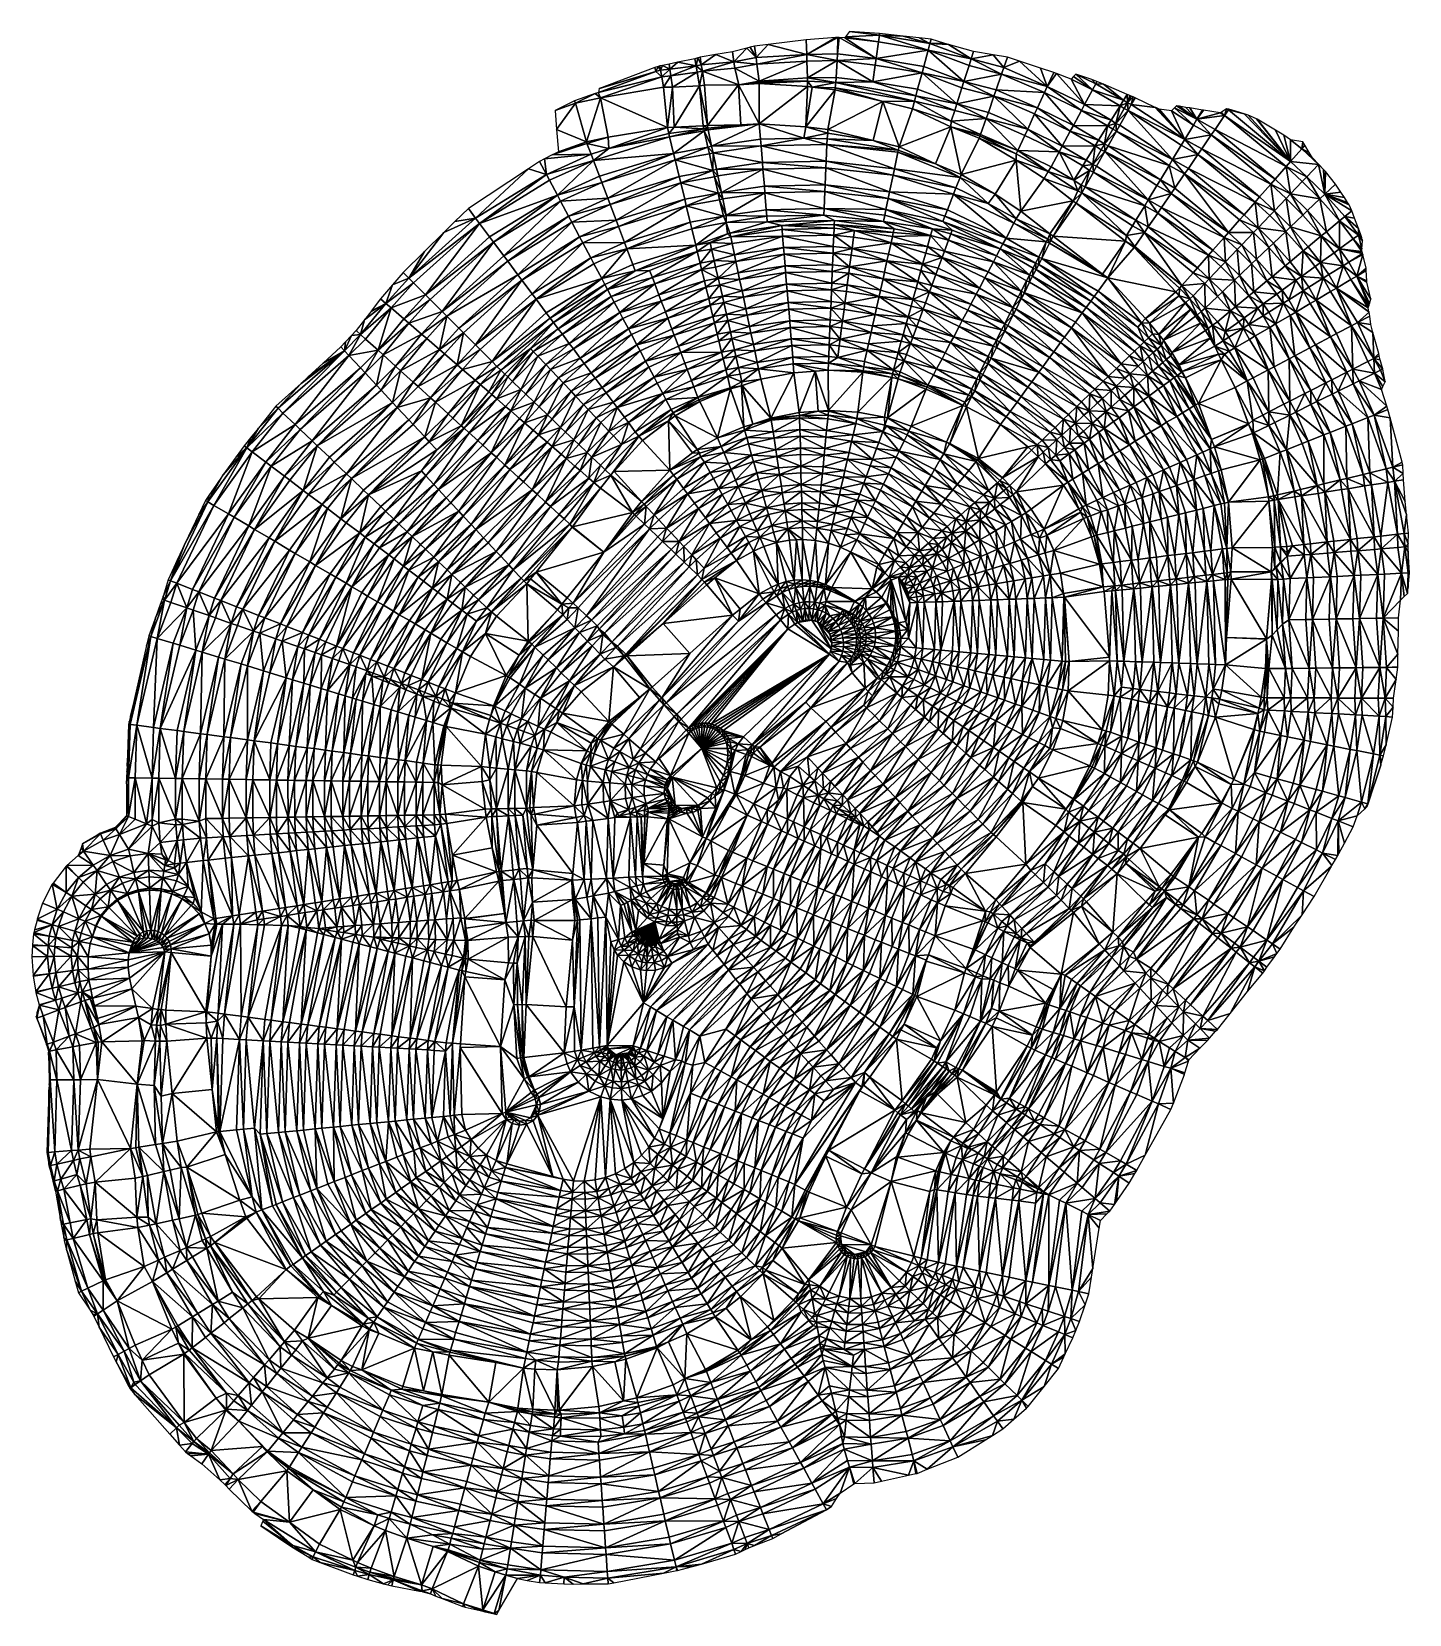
# Model space of a CAD drawing. Extents: x 4610 to 5639, y 3583 to 4765.
import ezdxf

# ---------------------------------------------------------------- set-up
doc = ezdxf.new("R2010")
doc.units = 0
doc.layers.add('TRAINING MODELS_UNDERGROUND METALS_SURFACE TOPO', color=7, linetype='Continuous', lineweight=25)

msp = doc.modelspace()

# ---------------------------------------------------------------- meshes
at = {"layer": 'TRAINING MODELS_UNDERGROUND METALS_SURFACE TOPO', "color": 4, "true_color": 0x00ffff, "transparency": 33554687}
mesh = msp.add_polyface(dxfattribs=at)
corners = [(5151.1, 4745.9, 450), (5188.9, 4748.3, 450), (5160.1, 4755.7, 461), (5151.7, 4740.9, 450), (5189.1, 4743.3, 450), (5153.3, 4728.4, 435), (5189.5, 4730.8, 435), (5189.5, 4728.2, 435), (5153.4, 4696.5, 433.6), (5189.4, 4724.2, 430.3), (5153.4, 4726.5, 433.6), (5188.2, 4694.2, 430.1), (5188.5, 4759.2, 463), (5193, 4723.8, 430), (5193, 4723.8, 430), (5210.1, 4721.9, 428.5), (5204.8, 4692.3, 428.5), (5210.6, 4760.8, 464.6), (5211.7, 4743.6, 450), (5212.1, 4760.9, 464.7), (5212, 4748.6, 450), (5210.7, 4727.4, 435), (5211, 4731, 435), (5193, 4723.8, 430), (5210.3, 4723.2, 430), (5245.8, 4713.1, 425), (5238.6, 4684, 425), (5269.4, 4713.3, 430), (5238.2, 4727.8, 435), (5240.7, 4745.3, 450), (5240, 4740.3, 450), (5212.6, 4760.9, 464.7), (5213.1, 4760.9, 464.7), (5217.3, 4760.6, 465), (5242.5, 4757.7, 465), (5218, 4761.4, 465), (5243.2, 4762.7, 465), (5220.9, 4765.3, 465)]
mesh.append_faces([[corners[k] for k in face] for face in [(0, 1, 2, 0), (3, 4, 1, 3), (5, 6, 4, 5), (5, 7, 6, 5), (8, 9, 10, 8), (8, 11, 9, 8), (10, 9, 7, 10), (2, 1, 12, 2), (11, 13, 9, 11), (11, 14, 13, 11), (11, 15, 14, 11), (11, 16, 15, 11), (12, 1, 17, 12), (1, 4, 18, 1), (1, 19, 17, 1), (1, 18, 20, 1), (1, 20, 19, 1), (4, 6, 18, 4), (9, 13, 7, 9), (7, 21, 6, 7), (7, 13, 21, 7), (6, 21, 22, 6), (6, 22, 18, 6), (13, 14, 23, 13), (13, 23, 24, 13), (13, 24, 21, 13), (14, 15, 23, 14), (23, 15, 24, 23), (16, 25, 15, 16), (16, 26, 25, 16), (15, 25, 24, 15), (24, 27, 21, 24), (21, 28, 22, 21), (22, 28, 18, 22), (18, 29, 20, 18), (18, 28, 30, 18), (18, 30, 29, 18), (20, 31, 19, 20), (20, 32, 31, 20), (20, 29, 32, 20), (32, 29, 33, 32), (33, 34, 35, 33), (33, 29, 34, 33), (35, 36, 37, 35), (35, 34, 36, 35)]], dxfattribs={"color": 4})
mesh = msp.add_polyface(dxfattribs=at)
corners = [(5210.3, 4723.2, 430), (5245.8, 4713.1, 425), (5269.4, 4713.3, 430), (5210.7, 4727.4, 435), (5270.5, 4717.4, 435), (5238.2, 4727.8, 435), (5220.9, 4765.3, 465), (5243.2, 4762.7, 465), (5243.3, 4763.8, 466.4), (5275.1, 4734.5, 450), (5240, 4740.3, 450), (5271.8, 4722.2, 435), (5240.7, 4745.3, 450), (5279.7, 4751.5, 465), (5242.5, 4757.7, 465), (5276.4, 4739.3, 450), (5260.9, 4761.9, 467.5), (5281, 4756.4, 465), (5267.9, 4707.6, 423), (5272.9, 4760.6, 468.3), (5299.5, 4706.5, 435), (5301, 4711.3, 435), (5281.8, 4759.6, 469), (5306.3, 4728.1, 450), (5304.8, 4723.3, 450), (5311.7, 4744.9, 465), (5310.2, 4740.1, 465), (5292, 4756.5, 469.8), (5294.9, 4755.6, 470), (5313.5, 4750.5, 472.1), (5328.7, 4717, 450), (5324.6, 4705, 435), (5334.5, 4733.6, 465), (5330.4, 4721.7, 450), (5328.2, 4748, 473.7), (5336.1, 4738.4, 465), (5338.8, 4746.2, 474.8), (5361.3, 4708.4, 450)]
mesh.append_faces([[corners[k] for k in face] for face in [(0, 1, 2, 0), (3, 4, 5, 3), (3, 2, 4, 3), (6, 7, 8, 6), (5, 9, 10, 5), (5, 4, 11, 5), (5, 11, 9, 5), (10, 9, 12, 10), (12, 13, 14, 12), (12, 9, 15, 12), (12, 15, 13, 12), (14, 13, 7, 14), (7, 16, 8, 7), (7, 17, 16, 7), (7, 13, 17, 7), (1, 18, 2, 1), (16, 17, 19, 16), (2, 20, 4, 2), (4, 21, 11, 4), (4, 20, 21, 4), (11, 21, 9, 11), (19, 17, 22, 19), (9, 23, 15, 9), (9, 21, 24, 9), (9, 24, 23, 9), (15, 23, 13, 15), (13, 25, 17, 13), (13, 23, 26, 13), (13, 26, 25, 13), (17, 27, 22, 17), (17, 28, 27, 17), (17, 25, 28, 17), (28, 25, 29, 28), (21, 30, 24, 21), (21, 31, 30, 21), (24, 30, 23, 24), (23, 32, 26, 23), (23, 30, 33, 23), (23, 33, 32, 23), (26, 32, 25, 26), (25, 34, 29, 25), (25, 35, 34, 25), (25, 32, 35, 25), (34, 35, 36, 34), (30, 37, 33, 30)]], dxfattribs={"color": 4})
mesh = msp.add_polyface(dxfattribs=at)
corners = [(5087.4, 4732.2, 450), (5107.1, 4734.9, 450), (5106.3, 4739.8, 450), (5088.6, 4723.9, 440), (5108.9, 4724.8, 437.8), (5089.8, 4694, 440), (5111.6, 4694.9, 437.8), (5092.7, 4742.4, 455.1), (5105.4, 4745, 456.3), (5107.6, 4745.6, 456.5), (5111, 4735.7, 450), (5110.2, 4740.6, 450), (5109.4, 4746.2, 456.6), (5112.5, 4725.3, 437.5), (5114.7, 4695.3, 437.5), (5121.1, 4748.1, 457.7), (5134.6, 4742.8, 450), (5138.2, 4725.6, 435.1), (5135.3, 4737.9, 450), (5112, 4692.6, 435), (5115.1, 4693.2, 435), (5137.9, 4725.6, 435), (5139.8, 4695.6, 435), (5115.3, 4692, 435), (5153.4, 4696.5, 433.6), (5133.6, 4750.2, 458.8), (5144.3, 4753, 459.8), (5151.7, 4740.9, 450), (5151.1, 4745.9, 450), (5153.3, 4728.4, 435), (5153.4, 4726.5, 433.6), (5153.3, 4727.6, 435), (5146.6, 4753.6, 460), (5150, 4754.4, 460.2), (5160.1, 4755.7, 461), (5188.9, 4748.3, 450), (5189.1, 4743.3, 450), (5189.5, 4728.2, 435)]
mesh.append_faces([[corners[k] for k in face] for face in [(0, 1, 2, 0), (3, 4, 1, 3), (5, 6, 4, 5), (7, 2, 8, 7), (8, 2, 9, 8), (2, 1, 10, 2), (2, 11, 9, 2), (2, 10, 11, 2), (1, 4, 10, 1), (9, 11, 12, 9), (4, 13, 10, 4), (4, 6, 14, 4), (4, 14, 13, 4), (12, 11, 15, 12), (11, 10, 16, 11), (11, 16, 15, 11), (10, 13, 17, 10), (10, 18, 16, 10), (10, 17, 18, 10), (6, 19, 20, 6), (6, 20, 14, 6), (13, 14, 21, 13), (13, 21, 17, 13), (14, 20, 22, 14), (14, 22, 21, 14), (23, 24, 22, 23), (15, 16, 25, 15), (25, 16, 26, 25), (16, 18, 27, 16), (16, 28, 26, 16), (16, 27, 28, 16), (18, 17, 29, 18), (18, 29, 27, 18), (21, 30, 17, 21), (21, 22, 24, 21), (21, 24, 30, 21), (17, 31, 29, 17), (17, 30, 31, 17), (26, 28, 32, 26), (32, 28, 33, 32), (33, 28, 34, 33), (28, 27, 35, 28), (27, 29, 36, 27), (29, 31, 37, 29), (31, 30, 37, 31)]], dxfattribs={"color": 4})
mesh = msp.add_polyface(dxfattribs=at)
corners = [(5001.1, 4706.5, 448.2), (5016.2, 4711.9, 446.6), (5015.5, 4713.7, 449), (5002, 4692.1, 448.5), (5003.6, 4675.6, 448.9), (5024.4, 4683, 446.6), (5030.8, 4719, 449.9), (5034.9, 4715.8, 445), (5024.8, 4681.7, 445), (5040.5, 4686.4, 445), (5041.1, 4677.9, 435), (5031.5, 4719.2, 449.9), (5033.2, 4719.7, 450), (5080.6, 4731.5, 450), (5033.3, 4719.9, 450), (5076.3, 4735.6, 450), (5034, 4722.8, 450), (5034.1, 4722.8, 450), (5075.5, 4738.5, 453.6), (5085, 4693.8, 440.5), (5081.9, 4723.7, 440.5), (5085.9, 4689.2, 435), (5086.5, 4686.6, 435), (5078, 4739.3, 453.8), (5079.7, 4736.5, 450), (5079.1, 4739.7, 453.9), (5081.2, 4740.1, 454.1), (5086.8, 4737.2, 450), (5087.4, 4732.2, 450), (5086.3, 4741, 454.6), (5088.6, 4723.9, 440), (5089.8, 4694, 440), (5112, 4692.6, 435), (5092.7, 4742.4, 455.1), (5089.5, 4674.3, 420), (5112.3, 4691.2, 435), (5106.3, 4739.8, 450), (5107.1, 4734.9, 450), (5108.9, 4724.8, 437.8)]
mesh.append_faces([[corners[k] for k in face] for face in [(0, 1, 2, 0), (3, 4, 5, 3), (3, 5, 1, 3), (2, 1, 6, 2), (1, 5, 7, 1), (1, 7, 6, 1), (5, 8, 9, 5), (5, 9, 7, 5), (8, 10, 9, 8), (6, 7, 11, 6), (11, 7, 12, 11), (12, 13, 14, 12), (12, 7, 13, 12), (14, 15, 16, 14), (14, 13, 15, 14), (16, 15, 17, 16), (17, 15, 18, 17), (7, 9, 19, 7), (7, 20, 13, 7), (7, 19, 20, 7), (9, 10, 19, 9), (10, 21, 19, 10), (10, 22, 21, 10), (18, 15, 23, 18), (15, 24, 23, 15), (15, 13, 24, 15), (23, 24, 25, 23), (25, 24, 26, 25), (24, 13, 27, 24), (24, 27, 26, 24), (13, 20, 28, 13), (13, 28, 27, 13), (26, 27, 29, 26), (20, 19, 30, 20), (20, 30, 28, 20), (19, 21, 31, 19), (19, 31, 30, 19), (21, 22, 32, 21), (21, 32, 31, 21), (29, 27, 33, 29), (22, 34, 35, 22), (27, 28, 36, 27), (27, 36, 33, 27), (28, 30, 37, 28), (30, 31, 38, 30)]], dxfattribs={"color": 4})
mesh = msp.add_polyface(dxfattribs=at)
corners = [(5323, 4700.3, 435), (5351.9, 4687.8, 435), (5354, 4692.4, 435), (5328.7, 4717, 450), (5359.2, 4703.8, 450), (5361.3, 4708.4, 450), (5330.4, 4721.7, 450), (5366.6, 4719.8, 465), (5334.5, 4733.6, 465), (5368.6, 4724.4, 465), (5336.1, 4738.4, 465), (5348, 4743.2, 475.9), (5338.8, 4746.2, 474.8), (5363.6, 4738.1, 477.7), (5379.8, 4679.8, 435), (5385.8, 4690.9, 450), (5388.2, 4695.3, 450), (5373.4, 4734.8, 478.7), (5394.1, 4706.4, 465), (5375.5, 4734, 478.9), (5396.5, 4710.8, 465), (5386.4, 4729.7, 480), (5407, 4684.2, 450), (5404.4, 4680, 450), (5402.4, 4721.9, 480), (5388.3, 4731.8, 480), (5413.7, 4694.9, 465), (5389.9, 4733.6, 480), (5404.8, 4726.4, 480), (5401.9, 4729.5, 481.8), (5416.3, 4699.1, 465), (5423, 4709.8, 480), (5405.7, 4728.1, 482.4), (5425.6, 4714.1, 480), (5410.7, 4726, 483.2), (5411.3, 4681.4, 450), (5417.5, 4692.4, 465), (5420.4, 4691, 465), (5419.9, 4696.8, 465)]
mesh.append_faces([[corners[k] for k in face] for face in [(0, 1, 2, 0), (3, 2, 4, 3), (3, 4, 5, 3), (6, 7, 8, 6), (6, 5, 7, 6), (8, 9, 10, 8), (8, 7, 9, 8), (10, 11, 12, 10), (10, 9, 11, 10), (11, 9, 13, 11), (2, 14, 4, 2), (4, 15, 5, 4), (4, 14, 15, 4), (5, 16, 7, 5), (5, 15, 16, 5), (13, 9, 17, 13), (7, 18, 9, 7), (7, 16, 18, 7), (9, 19, 17, 9), (9, 20, 19, 9), (9, 18, 20, 9), (19, 20, 21, 19), (15, 22, 16, 15), (15, 23, 22, 15), (21, 24, 25, 21), (21, 20, 24, 21), (16, 26, 18, 16), (16, 22, 26, 16), (25, 24, 27, 25), (27, 28, 29, 27), (27, 24, 28, 27), (18, 30, 20, 18), (18, 26, 30, 18), (20, 31, 24, 20), (20, 30, 31, 20), (29, 28, 32, 29), (24, 33, 28, 24), (24, 31, 33, 24), (28, 34, 32, 28), (28, 33, 34, 28), (35, 36, 26, 35), (35, 37, 36, 35), (26, 38, 30, 26), (26, 36, 38, 26), (36, 37, 38, 36)]], dxfattribs={"color": 4})
mesh = msp.add_polyface(dxfattribs=at)
corners = [(5204, 4681.1, 420), (5257, 4675.3, 420), (5257.3, 4676.8, 420), (5238.6, 4684, 425), (5257.9, 4679.2, 423), (5245.8, 4713.1, 425), (5267.9, 4707.6, 423), (5250.8, 4645.6, 390), (5298.6, 4643.9, 405), (5253.4, 4658, 405), (5300.4, 4648.6, 405), (5254.4, 4662.9, 405), (5303.5, 4656.4, 415), (5285.2, 4666.5, 420), (5296.5, 4694.3, 420), (5296.9, 4698.5, 425), (5269.4, 4713.3, 430), (5296.7, 4694.3, 420.1), (5299.5, 4706.5, 435), (5296.7, 4694.2, 420.1), (5304.4, 4658.7, 417.9), (5318.4, 4687.3, 420), (5317.7, 4685.7, 417.9), (5318.8, 4688.4, 420), (5323, 4700.3, 435), (5301, 4711.3, 435), (5324.5, 4637, 405), (5324.6, 4705, 435), (5329.6, 4643.8, 415), (5345.5, 4669.3, 415), (5345.4, 4674, 420), (5346.7, 4676.4, 420), (5354, 4692.4, 435), (5351.9, 4687.8, 435), (5328.7, 4717, 450)]
mesh.append_faces([[corners[k] for k in face] for face in [(0, 1, 2, 0), (3, 4, 5, 3), (3, 2, 4, 3), (5, 4, 6, 5), (7, 8, 9, 7), (9, 10, 11, 9), (9, 8, 10, 9), (11, 12, 1, 11), (11, 10, 12, 11), (1, 13, 2, 1), (1, 12, 13, 1), (2, 13, 4, 2), (4, 14, 6, 4), (4, 13, 14, 4), (6, 15, 16, 6), (6, 14, 17, 6), (6, 17, 15, 6), (16, 15, 18, 16), (13, 19, 14, 13), (13, 20, 19, 13), (13, 12, 20, 13), (14, 19, 17, 14), (19, 21, 17, 19), (19, 20, 22, 19), (19, 22, 21, 19), (17, 23, 15, 17), (17, 21, 23, 17), (15, 24, 18, 15), (15, 23, 24, 15), (18, 24, 25, 18), (10, 26, 12, 10), (25, 24, 27, 25), (12, 28, 20, 12), (12, 26, 28, 12), (20, 29, 22, 20), (20, 28, 29, 20), (22, 30, 21, 22), (22, 29, 30, 22), (21, 31, 23, 21), (21, 30, 31, 21), (23, 31, 24, 23), (24, 32, 27, 24), (24, 31, 33, 24), (27, 32, 34, 27)]], dxfattribs={"color": 4})
mesh = msp.add_polyface(dxfattribs=at)
corners = [(5410.7, 4726, 483.2), (5425.6, 4714.1, 480), (5428.3, 4718.4, 486.1), (5416.3, 4699.1, 465), (5419.9, 4696.8, 465), (5423, 4709.8, 480), (5420.4, 4691, 465), (5422.8, 4695.4, 465), (5429, 4706.4, 480), (5426.1, 4707.8, 480), (5462.2, 4669.7, 465), (5428.6, 4712.1, 480), (5430.2, 4717.5, 486.4), (5431.4, 4710.8, 480), (5431.3, 4717, 486.6), (5432.7, 4716.5, 486.8), (5471.3, 4684.8, 480), (5468.7, 4680.5, 480), (5434.3, 4715.9, 487), (5449.2, 4708.7, 489.5), (5449.7, 4708.5, 489.6), (5452.1, 4707.3, 490), (5461.4, 4706.2, 495), (5477.8, 4695.5, 495), (5463.7, 4708.4, 495), (5480.4, 4699.8, 495), (5465.1, 4709.8, 495), (5467.2, 4709.5, 496.1), (5472.2, 4708.7, 498.6), (5475.1, 4708.3, 500), (5484.6, 4706.7, 504.6), (5491.1, 4688.1, 495), (5485.3, 4706.7, 505), (5497.7, 4704.6, 510), (5494, 4692.2, 495), (5501.1, 4702.7, 510), (5498.7, 4705.2, 510), (5502.6, 4707.6, 510), (5503.9, 4706.8, 510), (5550.4, 4668.2, 510), (5504.3, 4707.3, 510.8), (5506.1, 4706.9, 511.7), (5515.8, 4703.9, 516.4)]
mesh.append_faces([[corners[k] for k in face] for face in [(0, 1, 2, 0), (3, 4, 5, 3), (4, 6, 7, 4), (4, 7, 8, 4), (4, 9, 5, 4), (4, 8, 9, 4), (7, 10, 8, 7), (5, 11, 1, 5), (5, 9, 11, 5), (1, 11, 2, 1), (9, 8, 11, 9), (2, 11, 12, 2), (11, 8, 13, 11), (11, 14, 12, 11), (11, 15, 14, 11), (11, 13, 15, 11), (8, 16, 13, 8), (8, 17, 16, 8), (13, 18, 15, 13), (13, 19, 18, 13), (13, 16, 19, 13), (19, 16, 20, 19), (20, 16, 21, 20), (21, 16, 22, 21), (22, 23, 24, 22), (22, 16, 23, 22), (24, 25, 26, 24), (24, 23, 25, 24), (26, 25, 27, 26), (27, 25, 28, 27), (28, 25, 29, 28), (29, 25, 30, 29), (23, 31, 25, 23), (25, 32, 30, 25), (25, 33, 32, 25), (25, 31, 34, 25), (25, 34, 35, 25), (25, 35, 33, 25), (33, 35, 36, 33), (36, 35, 37, 36), (35, 38, 37, 35), (35, 39, 38, 35), (37, 38, 40, 37), (38, 41, 40, 38), (38, 42, 41, 38)]], dxfattribs={"color": 4})
mesh = msp.add_polyface(dxfattribs=at)
corners = [(4874.6, 4562.3, 435), (4891.7, 4581.2, 435), (4879.6, 4576.3, 441.8), (4895.3, 4577.6, 435), (4887.4, 4585.5, 442.3), (4903.3, 4601.1, 443.4), (4944.4, 4622.1, 435), (4917.8, 4615.2, 444.3), (4941.4, 4626.1, 435), (4904.2, 4568.7, 420), (4907.7, 4565.2, 420), (4955, 4608, 420), (4952, 4612, 420), (4916.6, 4556.3, 405), (4962.6, 4597.9, 405), (4965.6, 4593.8, 405), (4926.2, 4623.5, 444.8), (4920.1, 4552.7, 405), (4973.2, 4583.7, 390), (4936.2, 4633.1, 445.3), (4981.2, 4662.9, 447.6), (4994.5, 4658.7, 435), (5002.8, 4643.1, 420), (4996.9, 4654.3, 435), (5005.1, 4638.7, 420), (5011, 4627.5, 405), (5013.4, 4623.1, 405), (4976.2, 4579.7, 390), (5019.3, 4612, 390), (4983.8, 4569.6, 375), (5021.6, 4607.6, 390), (4989.4, 4668.4, 448.1), (4986.8, 4565.6, 375), (5027.6, 4596.4, 375), (4993.1, 4670.3, 448.3), (5027.8, 4673.8, 435), (4998.8, 4673.2, 448.6), (5029.6, 4669.1, 435), (5024.8, 4681.7, 445), (5001, 4674.3, 448.7), (5001.1, 4706.5, 448.2), (5002, 4692.1, 448.5), (5016.2, 4711.9, 446.6)]
mesh.append_faces([[corners[k] for k in face] for face in [(0, 1, 2, 0), (0, 3, 1, 0), (2, 1, 4, 2), (4, 1, 5, 4), (1, 3, 6, 1), (1, 7, 5, 1), (1, 8, 7, 1), (1, 6, 8, 1), (3, 9, 6, 3), (9, 10, 11, 9), (9, 12, 6, 9), (9, 11, 12, 9), (10, 13, 11, 10), (13, 14, 11, 13), (13, 15, 14, 13), (7, 8, 16, 7), (17, 18, 15, 17), (16, 8, 19, 16), (19, 8, 20, 19), (8, 6, 21, 8), (8, 21, 20, 8), (6, 12, 22, 6), (6, 23, 21, 6), (6, 22, 23, 6), (12, 11, 22, 12), (11, 14, 24, 11), (11, 24, 22, 11), (14, 15, 25, 14), (14, 25, 24, 14), (15, 18, 26, 15), (15, 26, 25, 15), (18, 27, 28, 18), (18, 28, 26, 18), (27, 29, 30, 27), (27, 30, 28, 27), (20, 21, 31, 20), (29, 32, 33, 29), (29, 33, 30, 29), (31, 21, 34, 31), (34, 21, 35, 34), (34, 35, 36, 34), (21, 23, 37, 21), (23, 22, 37, 23), (36, 38, 39, 36), (40, 41, 42, 40)]], dxfattribs={"color": 4})
mesh = msp.add_polyface(dxfattribs=at)
corners = [(5403.1, 4660.3, 435), (5441.4, 4635.3, 435), (5444, 4639.6, 435), (5411.7, 4675.7, 450), (5453.1, 4654.6, 450), (5414.2, 4680, 450), (5450.5, 4650.4, 450), (5459.6, 4665.4, 465), (5420.4, 4691, 465), (5462.2, 4669.7, 465), (5422.8, 4695.4, 465), (5429, 4706.4, 480), (5468.7, 4680.5, 480), (5434.8, 4624.5, 420), (5444, 4619.4, 420), (5451.2, 4629.8, 435), (5461.2, 4644.4, 450), (5454, 4634, 435), (5492.4, 4602.1, 435), (5464, 4648.5, 450), (5500.7, 4611.6, 450), (5471.1, 4659, 465), (5504, 4615.4, 450), (5481.1, 4673.5, 480), (5474, 4663.1, 465), (5471.3, 4684.8, 480), (5515.6, 4628.6, 465), (5512.3, 4624.8, 465), (5491.1, 4688.1, 495), (5477.8, 4695.5, 495), (5484, 4677.7, 480), (5523.9, 4638, 480), (5527.2, 4641.8, 480), (5535.5, 4651.3, 495), (5538.8, 4655, 495), (5494, 4692.2, 495), (5547.1, 4664.5, 510), (5501.1, 4702.7, 510)]
mesh.append_faces([[corners[k] for k in face] for face in [(0, 1, 2, 0), (3, 4, 5, 3), (3, 2, 6, 3), (3, 6, 4, 3), (5, 7, 8, 5), (5, 4, 7, 5), (8, 9, 10, 8), (8, 7, 9, 8), (11, 9, 12, 11), (13, 14, 1, 13), (1, 15, 2, 1), (1, 14, 15, 1), (2, 16, 6, 2), (2, 15, 17, 2), (2, 17, 16, 2), (6, 16, 4, 6), (15, 18, 17, 15), (4, 19, 7, 4), (4, 16, 19, 4), (17, 20, 16, 17), (7, 21, 9, 7), (7, 19, 21, 7), (16, 22, 19, 16), (16, 20, 22, 16), (9, 23, 12, 9), (9, 21, 24, 9), (9, 24, 23, 9), (19, 22, 21, 19), (12, 23, 25, 12), (21, 26, 24, 21), (21, 22, 27, 21), (21, 27, 26, 21), (25, 28, 29, 25), (25, 23, 30, 25), (25, 30, 28, 25), (24, 31, 23, 24), (24, 26, 31, 24), (23, 32, 30, 23), (23, 31, 32, 23), (30, 33, 28, 30), (30, 32, 33, 30), (28, 34, 35, 28), (28, 33, 34, 28), (35, 36, 37, 35)]], dxfattribs={"color": 4})
mesh = msp.add_polyface(dxfattribs=at)
corners = [(5494, 4692.2, 495), (5538.8, 4655, 495), (5547.1, 4664.5, 510), (5501.1, 4702.7, 510), (5550.4, 4668.2, 510), (5503.9, 4706.8, 510), (5515.8, 4703.9, 516.4), (5518.7, 4702.8, 517.6), (5524.8, 4700.1, 519.8), (5523.9, 4638, 480), (5538.3, 4631.5, 480), (5527.2, 4641.8, 480), (5525.5, 4699.8, 520), (5539.2, 4691.8, 523.1), (5535.5, 4651.3, 495), (5547, 4640.6, 495), (5550.4, 4644.2, 495), (5545.3, 4688, 524.3), (5550.4, 4684.6, 525), (5559.5, 4628.2, 495), (5562.6, 4656.9, 510), (5559.1, 4653.3, 510), (5558.7, 4677.7, 525), (5559.6, 4683, 525), (5571.3, 4666, 525), (5572.2, 4640.4, 510), (5563.1, 4631.7, 495), (5561.1, 4680.4, 525), (5564.3, 4674.9, 525), (5566.4, 4671.3, 525), (5575.9, 4643.8, 510), (5571.4, 4666.1, 525), (5575, 4662.3, 525), (5586.9, 4624, 510), (5576.4, 4660.9, 525), (5583.8, 4651.4, 523), (5588, 4645.3, 521.9), (5590.7, 4641.4, 521.2), (5592.9, 4637.8, 520.4), (5590.8, 4627.2, 510), (5596.1, 4631.5, 518.2), (5594.1, 4636, 520)]
mesh.append_faces([[corners[k] for k in face] for face in [(0, 1, 2, 0), (3, 2, 4, 3), (5, 4, 6, 5), (6, 4, 7, 6), (7, 4, 8, 7), (9, 10, 11, 9), (8, 4, 12, 8), (12, 4, 13, 12), (11, 10, 14, 11), (14, 10, 15, 14), (14, 16, 1, 14), (14, 15, 16, 14), (1, 16, 2, 1), (13, 4, 17, 13), (17, 4, 18, 17), (15, 19, 16, 15), (2, 20, 4, 2), (2, 16, 21, 2), (2, 21, 20, 2), (18, 4, 22, 18), (18, 22, 23, 18), (4, 24, 22, 4), (4, 20, 24, 4), (16, 25, 21, 16), (16, 19, 26, 16), (16, 26, 25, 16), (22, 27, 23, 22), (22, 28, 27, 22), (22, 29, 28, 22), (22, 24, 29, 22), (21, 25, 20, 21), (20, 30, 24, 20), (20, 25, 30, 20), (29, 24, 31, 29), (24, 32, 31, 24), (24, 30, 32, 24), (25, 33, 30, 25), (32, 30, 34, 32), (30, 35, 34, 30), (30, 36, 35, 30), (30, 37, 36, 30), (30, 38, 37, 30), (30, 39, 40, 30), (30, 41, 38, 30), (30, 40, 41, 30)]], dxfattribs={"color": 4})
mesh = msp.add_polyface(dxfattribs=at)
corners = [(5086.5, 4686.6, 435), (5112.3, 4691.2, 435), (5112, 4692.6, 435), (5089.5, 4674.3, 420), (5115.1, 4678.9, 420), (5089.8, 4694, 440), (5111.6, 4694.9, 437.8), (5090.6, 4669.5, 420), (5093.6, 4657.2, 405), (5118.9, 4661.7, 405), (5116.2, 4674, 420), (5094.8, 4652.4, 405), (5097.8, 4640.1, 390), (5122.8, 4644.6, 390), (5120.1, 4656.9, 405), (5098.9, 4635.2, 390), (5101.9, 4623, 375), (5126.7, 4627.4, 375), (5123.9, 4639.7, 390), (5115.3, 4692, 435), (5115.1, 4693.2, 435), (5117.9, 4679.7, 420), (5119, 4674.8, 420), (5139.8, 4695.6, 435), (5153.4, 4696.5, 433.6), (5154.8, 4680, 420), (5154.3, 4685, 420), (5121.6, 4662.5, 405), (5122.6, 4657.5, 405), (5155.8, 4667.5, 405), (5125.2, 4645.2, 390), (5156.2, 4662.5, 405), (5126.2, 4640.3, 390), (5128.8, 4628, 375), (5157.7, 4644.9, 390), (5128.8, 4622.8, 375), (5159.1, 4627.4, 375)]
mesh.append_faces([[corners[k] for k in face] for face in [(0, 1, 2, 0), (3, 4, 1, 3), (5, 2, 6, 5), (7, 8, 9, 7), (7, 10, 4, 7), (7, 9, 10, 7), (8, 11, 9, 8), (11, 12, 13, 11), (11, 14, 9, 11), (11, 13, 14, 11), (12, 15, 13, 12), (15, 16, 17, 15), (15, 18, 13, 15), (15, 17, 18, 15), (2, 1, 19, 2), (2, 19, 20, 2), (1, 4, 21, 1), (1, 21, 19, 1), (4, 10, 22, 4), (4, 22, 21, 4), (20, 19, 23, 20), (19, 21, 24, 19), (10, 9, 22, 10), (21, 22, 25, 21), (21, 26, 24, 21), (21, 25, 26, 21), (9, 27, 22, 9), (9, 14, 28, 9), (9, 28, 27, 9), (22, 27, 29, 22), (22, 29, 25, 22), (14, 30, 28, 14), (14, 13, 30, 14), (27, 28, 31, 27), (27, 31, 29, 27), (28, 30, 31, 28), (13, 18, 32, 13), (13, 32, 30, 13), (18, 33, 32, 18), (18, 17, 33, 18), (30, 32, 34, 30), (32, 33, 34, 32), (17, 35, 33, 17), (33, 35, 36, 33)]], dxfattribs={"color": 4})
mesh = msp.add_polyface(dxfattribs=at)
corners = [(5125.2, 4645.2, 390), (5157.3, 4649.9, 390), (5156.2, 4662.5, 405), (5157.7, 4644.9, 390), (5128.8, 4628, 375), (5158.7, 4632.3, 375), (5159.1, 4627.4, 375), (5128.8, 4622.8, 375), (5159.5, 4623.2, 370), (5153.4, 4696.5, 433.6), (5154.3, 4685, 420), (5186.7, 4685.7, 420), (5188.2, 4694.2, 430.1), (5154.8, 4680, 420), (5155.8, 4667.5, 405), (5203.4, 4668.5, 405), (5204, 4681.1, 420), (5203.2, 4663.5, 405), (5202.7, 4650.9, 390), (5202.4, 4645.9, 390), (5201.9, 4633.3, 375), (5201.7, 4628.3, 375), (5209.7, 4624.2, 370), (5204.6, 4689.4, 425), (5204.2, 4685.2, 420), (5204.8, 4692.3, 428.5), (5246.2, 4623.4, 375), (5248, 4632.4, 380), (5247.2, 4628.3, 375), (5249.8, 4640.7, 390), (5250.8, 4645.6, 390), (5253.4, 4658, 405), (5254.4, 4662.9, 405), (5257.3, 4676.8, 420), (5257, 4675.3, 420), (5238.6, 4684, 425)]
mesh.append_faces([[corners[k] for k in face] for face in [(0, 1, 2, 0), (0, 3, 1, 0), (4, 5, 3, 4), (4, 6, 5, 4), (7, 8, 6, 7), (9, 10, 11, 9), (9, 11, 12, 9), (10, 13, 11, 10), (13, 14, 15, 13), (13, 16, 11, 13), (13, 15, 16, 13), (14, 2, 17, 14), (14, 17, 15, 14), (2, 1, 18, 2), (2, 18, 17, 2), (1, 3, 19, 1), (1, 19, 18, 1), (3, 5, 20, 3), (3, 20, 19, 3), (5, 6, 21, 5), (5, 21, 20, 5), (6, 8, 21, 6), (8, 22, 21, 8), (11, 23, 12, 11), (11, 16, 24, 11), (11, 24, 23, 11), (12, 23, 25, 12), (21, 26, 20, 21), (21, 22, 26, 21), (20, 27, 19, 20), (20, 26, 28, 20), (20, 28, 27, 20), (19, 29, 18, 19), (19, 27, 29, 19), (18, 30, 17, 18), (18, 29, 30, 18), (17, 31, 15, 17), (17, 30, 31, 17), (15, 32, 16, 15), (15, 31, 32, 15), (16, 33, 24, 16), (16, 32, 34, 16), (24, 35, 23, 24), (24, 33, 35, 24), (23, 35, 25, 23)]], dxfattribs={"color": 4})
mesh = msp.add_polyface(dxfattribs=at)
corners = [(5329.6, 4643.8, 415), (5348.8, 4631.2, 412.7), (5345.5, 4669.3, 415), (5345.4, 4674, 420), (5369.4, 4660.9, 420), (5346.7, 4676.4, 420), (5366.3, 4655.6, 412.7), (5377.5, 4675.4, 435), (5351.9, 4687.8, 435), (5371.5, 4664.3, 420), (5354, 4692.4, 435), (5379.8, 4679.8, 435), (5391.5, 4646.4, 420), (5387.6, 4638.9, 410), (5387.9, 4638.8, 410.1), (5388.4, 4654.3, 420), (5397.7, 4669.3, 435), (5395.1, 4665, 435), (5404.4, 4680, 450), (5385.8, 4690.9, 450), (5394, 4650.7, 420), (5400.1, 4661.7, 435), (5394.5, 4644.9, 420), (5396.9, 4649.3, 420), (5402.6, 4666.1, 435), (5403.1, 4660.3, 435), (5441.4, 4635.3, 435), (5405.5, 4664.7, 435), (5408.8, 4677.1, 450), (5411.7, 4675.7, 450), (5444, 4639.6, 435), (5411.3, 4681.4, 450), (5407, 4684.2, 450), (5413.7, 4694.9, 465), (5414.2, 4680, 450), (5420.4, 4691, 465)]
mesh.append_faces([[corners[k] for k in face] for face in [(0, 1, 2, 0), (3, 2, 4, 3), (3, 4, 5, 3), (2, 1, 6, 2), (2, 6, 4, 2), (5, 7, 8, 5), (5, 4, 9, 5), (5, 9, 7, 5), (8, 7, 10, 8), (10, 7, 11, 10), (6, 12, 4, 6), (6, 13, 14, 6), (6, 14, 12, 6), (4, 15, 9, 4), (4, 12, 15, 4), (9, 15, 7, 9), (7, 16, 11, 7), (7, 15, 17, 7), (7, 17, 16, 7), (11, 18, 19, 11), (11, 16, 18, 11), (15, 12, 20, 15), (15, 20, 21, 15), (15, 21, 17, 15), (12, 22, 20, 12), (20, 22, 23, 20), (20, 23, 21, 20), (17, 24, 16, 17), (17, 21, 24, 17), (23, 25, 21, 23), (23, 26, 25, 23), (16, 24, 18, 16), (21, 25, 24, 21), (24, 25, 27, 24), (24, 28, 18, 24), (24, 27, 29, 24), (24, 29, 28, 24), (25, 30, 27, 25), (18, 31, 32, 18), (18, 28, 31, 18), (27, 30, 29, 27), (32, 31, 33, 32), (28, 29, 31, 28), (31, 29, 34, 31), (31, 34, 35, 31)]], dxfattribs={"color": 4})
mesh = msp.add_polyface(dxfattribs=at)
corners = [(4994.5, 4658.7, 435), (5029.6, 4669.1, 435), (5027.8, 4673.8, 435), (4998.8, 4673.2, 448.6), (5024.8, 4681.7, 445), (5001, 4674.3, 448.7), (5003.6, 4675.6, 448.9), (5002.8, 4643.1, 420), (5005.1, 4638.7, 420), (5035.8, 4652.6, 420), (5034.1, 4657.3, 420), (5024.4, 4683, 446.6), (5011, 4627.5, 405), (5040.3, 4640.8, 405), (5013.4, 4623.1, 405), (5042.1, 4636.2, 405), (5019.3, 4612, 390), (5046.6, 4624.4, 390), (5021.6, 4607.6, 390), (5048.3, 4619.7, 390), (5027.6, 4596.4, 375), (5052.8, 4607.9, 375), (5041.1, 4677.9, 435), (5029.9, 4592, 375), (5054.6, 4603.2, 375), (5089.5, 4674.3, 420), (5086.5, 4686.6, 435), (5035.8, 4580.9, 360), (5090.6, 4669.5, 420), (5093.6, 4657.2, 405), (5094.8, 4652.4, 405), (5097.8, 4640.1, 390), (5098.9, 4635.2, 390), (5101.9, 4623, 375), (5059.1, 4591.4, 360), (5106, 4605.8, 360), (5103.1, 4618.1, 375), (5060.8, 4586.7, 360), (5071.6, 4587, 355), (5107.2, 4601, 360), (5115.1, 4678.9, 420)]
mesh.append_faces([[corners[k] for k in face] for face in [(0, 1, 2, 0), (3, 2, 4, 3), (5, 4, 6, 5), (7, 8, 9, 7), (7, 10, 1, 7), (7, 9, 10, 7), (6, 4, 11, 6), (8, 12, 13, 8), (8, 13, 9, 8), (12, 14, 15, 12), (12, 15, 13, 12), (14, 16, 17, 14), (14, 17, 15, 14), (16, 18, 19, 16), (16, 19, 17, 16), (18, 20, 21, 18), (18, 21, 19, 18), (4, 2, 22, 4), (20, 23, 24, 20), (20, 24, 21, 20), (2, 1, 22, 2), (1, 10, 25, 1), (1, 26, 22, 1), (1, 25, 26, 1), (23, 27, 24, 23), (10, 9, 25, 10), (9, 13, 28, 9), (9, 28, 25, 9), (13, 15, 29, 13), (13, 29, 28, 13), (15, 17, 30, 15), (15, 30, 29, 15), (17, 19, 31, 17), (17, 31, 30, 17), (19, 21, 32, 19), (19, 32, 31, 19), (21, 24, 33, 21), (21, 33, 32, 21), (24, 34, 35, 24), (24, 36, 33, 24), (24, 35, 36, 24), (34, 37, 35, 34), (37, 38, 39, 37), (37, 39, 35, 37), (25, 28, 40, 25)]], dxfattribs={"color": 4})
mesh = msp.add_polyface(dxfattribs=at)
corners = [(5209.5, 4621.3, 365), (5253.6, 4615.2, 365), (5254.3, 4618, 370), (5222.8, 4603.3, 345), (5248.9, 4594.1, 345), (5250, 4599, 345), (5251.9, 4607.5, 360), (5223.9, 4611.9, 360), (5224.5, 4616.8, 360), (5253, 4612.4, 360), (5246.2, 4623.4, 375), (5282.8, 4617.9, 375), (5247.2, 4628.3, 375), (5281.5, 4613.1, 375), (5248, 4632.4, 380), (5290.6, 4623.6, 385), (5249.8, 4640.7, 390), (5297.6, 4617, 380), (5294, 4632.2, 390), (5250.8, 4645.6, 390), (5292.1, 4627.5, 390), (5275.5, 4591.6, 345), (5298.6, 4643.9, 405), (5279.2, 4604.8, 360), (5277.8, 4599.9, 360), (5290.2, 4596.7, 360), (5291.9, 4601.4, 360), (5294.9, 4609.6, 375), (5296.6, 4614.3, 375), (5335.5, 4606.7, 390), (5333.5, 4603, 385), (5328.4, 4593.5, 375), (5324.4, 4585.8, 360), (5337.8, 4611.1, 390), (5330.8, 4597.9, 375), (5324.5, 4637, 405), (5300.4, 4648.6, 405), (5343.7, 4622.3, 405)]
mesh.append_faces([[corners[k] for k in face] for face in [(0, 1, 2, 0), (3, 4, 5, 3), (3, 5, 6, 3), (7, 6, 8, 7), (8, 6, 9, 8), (8, 9, 1, 8), (10, 11, 12, 10), (10, 2, 13, 10), (10, 13, 11, 10), (12, 11, 14, 12), (14, 15, 16, 14), (14, 11, 17, 14), (14, 17, 15, 14), (16, 18, 19, 16), (16, 15, 20, 16), (16, 20, 18, 16), (5, 21, 6, 5), (19, 18, 22, 19), (6, 23, 9, 6), (6, 21, 24, 6), (6, 24, 23, 6), (9, 13, 1, 9), (9, 23, 13, 9), (1, 13, 2, 1), (24, 25, 23, 24), (23, 26, 13, 23), (23, 25, 26, 23), (13, 27, 11, 13), (13, 26, 27, 13), (11, 27, 28, 11), (11, 28, 17, 11), (15, 29, 20, 15), (15, 17, 30, 15), (15, 30, 29, 15), (26, 31, 27, 26), (26, 32, 31, 26), (20, 33, 18, 20), (20, 29, 33, 20), (18, 33, 22, 18), (27, 34, 28, 27), (27, 31, 34, 27), (28, 30, 17, 28), (28, 34, 30, 28), (22, 35, 36, 22), (22, 37, 35, 22)]], dxfattribs={"color": 4})
mesh = msp.add_polyface(dxfattribs=at)
corners = [(5348.8, 4631.2, 412.7), (5387.6, 4638.9, 410), (5366.3, 4655.6, 412.7), (5370.6, 4614.2, 409.9), (5351.5, 4570.3, 360), (5394.7, 4555.3, 375), (5355.4, 4578.1, 375), (5386.6, 4544.2, 360), (5389.6, 4548.3, 360), (5357.7, 4582.6, 375), (5397.7, 4559.3, 375), (5360.3, 4587.7, 385), (5359.9, 4592.5, 390), (5362.2, 4591.5, 390), (5362.2, 4596.9, 390), (5401.1, 4564, 385), (5364.5, 4595.9, 390), (5367.9, 4608.2, 405), (5403.6, 4567.4, 390), (5370.2, 4607.2, 405), (5413.8, 4581.4, 404.5), (5406.6, 4571.5, 390), (5369, 4610.3, 405), (5371.2, 4609.2, 405), (5409.8, 4584.2, 405), (5373.1, 4612.6, 409.6), (5387.9, 4638.8, 410), (5390.2, 4637.3, 409.6), (5427.1, 4608.7, 405), (5387.9, 4638.8, 410.1), (5394.5, 4644.9, 420), (5391.5, 4646.4, 420), (5427.9, 4613.1, 410), (5434.8, 4624.5, 420), (5396.9, 4649.3, 420), (5432.3, 4620.2, 420), (5441.4, 4635.3, 435), (5441, 4533.7, 390), (5436.2, 4544.7, 390), (5439, 4547.8, 395)]
mesh.append_faces([[corners[k] for k in face] for face in [(0, 1, 2, 0), (0, 3, 1, 0), (4, 5, 6, 4), (4, 7, 8, 4), (4, 8, 5, 4), (6, 5, 9, 6), (9, 10, 11, 9), (9, 5, 10, 9), (12, 13, 14, 12), (11, 15, 13, 11), (11, 10, 15, 11), (14, 13, 16, 14), (14, 16, 17, 14), (13, 18, 16, 13), (13, 15, 18, 13), (16, 19, 17, 16), (16, 20, 19, 16), (16, 18, 21, 16), (16, 21, 20, 16), (17, 19, 22, 17), (22, 19, 23, 22), (22, 23, 3, 22), (19, 24, 23, 19), (19, 20, 24, 19), (3, 23, 25, 3), (3, 25, 26, 3), (3, 26, 1, 3), (23, 24, 25, 23), (25, 27, 26, 25), (25, 28, 27, 25), (25, 24, 28, 25), (1, 26, 29, 1), (26, 27, 29, 26), (29, 27, 30, 29), (29, 30, 31, 29), (27, 32, 30, 27), (27, 28, 32, 27), (30, 33, 34, 30), (30, 32, 35, 30), (30, 35, 33, 30), (34, 33, 36, 34), (15, 37, 18, 15), (18, 38, 21, 18), (21, 39, 20, 21), (24, 20, 28, 24)]], dxfattribs={"color": 4})
mesh = msp.add_polyface(dxfattribs=at)
corners = [(5298.6, 4643.9, 405), (5337.8, 4611.1, 390), (5343.7, 4622.3, 405), (5311.6, 4561.7, 330), (5336.8, 4547, 330), (5315.6, 4569.3, 345), (5343, 4559.2, 345), (5318, 4573.8, 345), (5340.7, 4554.7, 345), (5322, 4581.4, 360), (5349.2, 4571.4, 360), (5324.4, 4585.8, 360), (5346.9, 4566.9, 360), (5328.4, 4593.5, 375), (5324.5, 4637, 405), (5345.5, 4625.6, 405), (5329.6, 4643.8, 415), (5355.4, 4583.6, 375), (5330.8, 4597.9, 375), (5353.1, 4579.1, 375), (5348.8, 4631.2, 412.7), (5333.5, 4603, 385), (5359.9, 4592.5, 390), (5335.5, 4606.7, 390), (5358, 4588.7, 385), (5362.2, 4596.9, 390), (5367.9, 4608.2, 405), (5343.1, 4553.7, 345), (5345.3, 4558.1, 345), (5349.2, 4565.9, 360), (5369, 4610.3, 405), (5381.5, 4537.2, 345), (5370.6, 4614.2, 409.9), (5351.5, 4570.3, 360), (5386.6, 4544.2, 360), (5355.4, 4578.1, 375), (5357.7, 4582.6, 375), (5360.3, 4587.7, 385), (5362.2, 4591.5, 390)]
mesh.append_faces([[corners[k] for k in face] for face in [(0, 1, 2, 0), (3, 4, 5, 3), (5, 6, 7, 5), (5, 4, 8, 5), (5, 8, 6, 5), (7, 6, 9, 7), (9, 10, 11, 9), (9, 6, 12, 9), (9, 12, 10, 9), (11, 10, 13, 11), (14, 15, 16, 14), (14, 2, 15, 14), (13, 17, 18, 13), (13, 10, 19, 13), (13, 19, 17, 13), (16, 15, 20, 16), (18, 17, 21, 18), (21, 22, 23, 21), (21, 17, 24, 21), (21, 24, 22, 21), (23, 25, 1, 23), (23, 22, 25, 23), (1, 26, 2, 1), (1, 25, 26, 1), (8, 27, 6, 8), (6, 27, 28, 6), (6, 28, 29, 6), (6, 29, 12, 6), (2, 30, 15, 2), (2, 26, 30, 2), (28, 31, 29, 28), (15, 32, 20, 15), (15, 30, 32, 15), (12, 29, 10, 12), (10, 29, 33, 10), (10, 33, 19, 10), (29, 34, 33, 29), (33, 35, 19, 33), (19, 35, 17, 19), (17, 35, 36, 17), (17, 36, 24, 17), (36, 37, 24, 36), (24, 37, 22, 24), (22, 37, 38, 22)]], dxfattribs={"color": 4})
mesh = msp.add_polyface(dxfattribs=at)
corners = [(5401.1, 4564, 385), (5437.9, 4530.7, 385), (5441, 4533.7, 390), (5403.6, 4567.4, 390), (5436.2, 4544.7, 390), (5406.6, 4571.5, 390), (5439, 4547.8, 395), (5413.8, 4581.4, 404.5), (5433.5, 4604.2, 404.5), (5427.1, 4608.7, 405), (5464.6, 4571, 400.4), (5442.1, 4551, 400.4), (5434, 4604.8, 405), (5427.9, 4613.1, 410), (5433.8, 4604.5, 405), (5441.2, 4615.3, 420), (5432.3, 4620.2, 420), (5434.8, 4624.5, 420), (5467.3, 4573.8, 405), (5469.2, 4575.7, 405), (5444, 4619.4, 420), (5445, 4547.6, 399.9), (5480.8, 4588.9, 420), (5477.5, 4585.1, 420), (5467.1, 4567.9, 400), (5489.1, 4598.4, 435), (5451.2, 4629.8, 435), (5452, 4539.1, 398.8), (5471.7, 4562.5, 399.4), (5492.4, 4602.1, 435), (5475.5, 4557.7, 398.8), (5454, 4634, 435), (5500.7, 4611.6, 450), (5475.1, 4565.8, 405), (5472.1, 4562.9, 400), (5477.5, 4568, 405), (5486.2, 4577.1, 420), (5480.5, 4553.6, 400), (5479.4, 4552.7, 398.3)]
mesh.append_faces([[corners[k] for k in face] for face in [(0, 1, 2, 0), (3, 2, 4, 3), (5, 4, 6, 5), (7, 8, 9, 7), (7, 10, 8, 7), (7, 6, 11, 7), (7, 11, 10, 7), (9, 12, 13, 9), (9, 8, 14, 9), (9, 14, 12, 9), (13, 15, 16, 13), (13, 12, 15, 13), (16, 15, 17, 16), (8, 18, 14, 8), (8, 10, 18, 8), (14, 19, 12, 14), (14, 18, 19, 14), (12, 19, 15, 12), (17, 15, 20, 17), (6, 21, 11, 6), (15, 22, 20, 15), (15, 19, 23, 15), (15, 23, 22, 15), (11, 21, 24, 11), (11, 24, 10, 11), (20, 25, 26, 20), (20, 22, 25, 20), (21, 27, 28, 21), (21, 28, 24, 21), (26, 25, 29, 26), (27, 30, 28, 27), (31, 29, 32, 31), (10, 24, 18, 10), (24, 33, 18, 24), (24, 28, 34, 24), (24, 34, 33, 24), (18, 33, 19, 18), (19, 33, 35, 19), (19, 36, 23, 19), (19, 35, 36, 19), (28, 30, 34, 28), (34, 37, 33, 34), (34, 30, 37, 34), (30, 38, 37, 30)]], dxfattribs={"color": 4})
mesh = msp.add_polyface(dxfattribs=at)
corners = [(5512.3, 4624.8, 465), (5526.1, 4618.8, 465), (5515.6, 4628.6, 465), (5522.6, 4615.2, 465), (5513.9, 4606.1, 450), (5524.9, 4595.3, 450), (5523.9, 4638, 480), (5534, 4604, 465), (5534.8, 4627.9, 480), (5538.3, 4631.5, 480), (5537.6, 4607.4, 465), (5546.7, 4616.1, 480), (5550.1, 4593.5, 465), (5550.4, 4619.6, 480), (5547, 4640.6, 495), (5559.8, 4601.6, 480), (5559.5, 4628.2, 495), (5573.3, 4612.8, 495), (5563.6, 4604.7, 480), (5563.1, 4631.7, 495), (5577.2, 4615.9, 495), (5572.2, 4640.4, 510), (5572.7, 4592.8, 480), (5586.9, 4624, 510), (5587, 4603.1, 495), (5582.9, 4600.2, 495), (5575.9, 4643.8, 510), (5590.8, 4627.2, 510), (5597.2, 4610.5, 510), (5601.2, 4613.4, 510), (5603.6, 4601.1, 510), (5604, 4599.9, 509.5), (5598.2, 4626, 516.2), (5596.1, 4631.5, 518.2), (5601, 4618.3, 513.4), (5603.7, 4603, 510), (5602.5, 4614.4, 511.9), (5603.5, 4611.3, 510.9), (5603.9, 4609.9, 510.3), (5604.2, 4609, 510)]
mesh.append_faces([[corners[k] for k in face] for face in [(0, 1, 2, 0), (0, 3, 1, 0), (4, 5, 3, 4), (2, 1, 6, 2), (3, 5, 7, 3), (3, 7, 1, 3), (6, 1, 8, 6), (6, 8, 9, 6), (1, 7, 10, 1), (1, 11, 8, 1), (1, 10, 11, 1), (8, 11, 9, 8), (10, 12, 11, 10), (9, 11, 13, 9), (9, 13, 14, 9), (11, 12, 15, 11), (11, 15, 13, 11), (14, 13, 16, 14), (13, 17, 16, 13), (13, 15, 18, 13), (13, 18, 17, 13), (16, 17, 19, 16), (19, 20, 21, 19), (19, 17, 20, 19), (18, 22, 17, 18), (21, 20, 23, 21), (17, 24, 20, 17), (17, 25, 24, 17), (26, 23, 27, 26), (20, 24, 23, 20), (23, 24, 28, 23), (23, 29, 27, 23), (23, 28, 29, 23), (24, 30, 28, 24), (24, 31, 30, 24), (27, 32, 33, 27), (27, 34, 32, 27), (27, 29, 34, 27), (28, 35, 29, 28), (28, 30, 35, 28), (34, 29, 36, 34), (29, 37, 36, 29), (29, 38, 37, 29), (29, 35, 39, 29), (29, 39, 38, 29)]], dxfattribs={"color": 4})
mesh = msp.add_polyface(dxfattribs=at)
corners = [(5101.9, 4623, 375), (5103.1, 4618.1, 375), (5126.7, 4627.4, 375), (5106, 4605.8, 360), (5128.8, 4622.8, 375), (5107.2, 4601, 360), (5116.8, 4607.8, 360), (5129.7, 4614.3, 365), (5109.3, 4592.5, 345), (5117.9, 4602.9, 360), (5110.4, 4587.7, 345), (5119.8, 4594.4, 345), (5112.5, 4579.2, 330), (5122.9, 4581.1, 330), (5120.9, 4589.5, 345), (5113.6, 4574.4, 330), (5124, 4576.2, 330), (5133.2, 4607.1, 360), (5132.2, 4612, 360), (5135, 4598.6, 345), (5136, 4593.7, 345), (5138.8, 4580.3, 330), (5137.8, 4585.2, 330), (5125.9, 4567.7, 315), (5140.6, 4571.8, 315), (5131.6, 4614.8, 365), (5159.5, 4623.2, 370), (5170.3, 4620.5, 365), (5170.9, 4612.6, 360), (5170.5, 4617.6, 360), (5171.7, 4604, 345), (5172.1, 4599, 345), (5172.8, 4590.3, 330), (5173.2, 4585.4, 330)]
mesh.append_faces([[corners[k] for k in face] for face in [(0, 1, 2, 0), (1, 3, 4, 1), (1, 4, 2, 1), (3, 5, 6, 3), (3, 6, 7, 3), (3, 7, 4, 3), (5, 8, 9, 5), (5, 9, 6, 5), (8, 10, 11, 8), (8, 11, 9, 8), (10, 12, 13, 10), (10, 14, 11, 10), (10, 13, 14, 10), (12, 15, 13, 12), (15, 16, 13, 15), (6, 9, 17, 6), (6, 18, 7, 6), (6, 17, 18, 6), (9, 11, 19, 9), (9, 19, 17, 9), (11, 14, 20, 11), (11, 20, 19, 11), (14, 13, 20, 14), (13, 16, 21, 13), (13, 22, 20, 13), (13, 21, 22, 13), (16, 23, 24, 16), (16, 24, 21, 16), (4, 7, 25, 4), (4, 25, 26, 4), (7, 18, 25, 7), (25, 18, 27, 25), (25, 27, 26, 25), (18, 17, 28, 18), (18, 29, 27, 18), (18, 28, 29, 18), (17, 19, 28, 17), (19, 20, 30, 19), (19, 30, 28, 19), (20, 22, 31, 20), (20, 31, 30, 20), (22, 21, 32, 22), (22, 32, 31, 22), (21, 24, 33, 21), (21, 33, 32, 21)]], dxfattribs={"color": 4})
mesh = msp.add_polyface(dxfattribs=at)
corners = [(5140.6, 4571.8, 315), (5173.9, 4576.7, 315), (5173.2, 4585.4, 330), (5141.7, 4566.9, 315), (5174.3, 4571.7, 315), (5159.5, 4623.2, 370), (5170.3, 4620.5, 365), (5209.7, 4624.2, 370), (5170.5, 4617.6, 360), (5209.4, 4618.4, 360), (5209.5, 4621.3, 365), (5170.9, 4612.6, 360), (5209.2, 4613.4, 360), (5171.7, 4604, 345), (5208.8, 4604.8, 345), (5172.1, 4599, 345), (5208.6, 4599.8, 345), (5172.8, 4590.3, 330), (5208.3, 4591.1, 330), (5208, 4586.1, 330), (5207.7, 4577.4, 315), (5207.5, 4572.4, 315), (5207.1, 4563.7, 300), (5219.2, 4576.2, 315), (5218.6, 4571.2, 315), (5220.3, 4584.8, 330), (5221, 4589.7, 330), (5222.8, 4603.3, 345), (5222.1, 4598.3, 345), (5224.5, 4616.8, 360), (5223.9, 4611.9, 360), (5254.3, 4618, 370), (5253.6, 4615.2, 365), (5246.2, 4623.4, 375), (5243, 4567.4, 315), (5244.1, 4572.3, 315), (5246, 4580.8, 330), (5248.9, 4594.1, 345), (5251.9, 4607.5, 360)]
mesh.append_faces([[corners[k] for k in face] for face in [(0, 1, 2, 0), (3, 4, 1, 3), (5, 6, 7, 5), (6, 8, 9, 6), (6, 9, 10, 6), (6, 10, 7, 6), (8, 11, 12, 8), (8, 12, 9, 8), (11, 13, 14, 11), (11, 14, 12, 11), (13, 15, 16, 13), (13, 16, 14, 13), (15, 17, 18, 15), (15, 18, 16, 15), (17, 2, 19, 17), (17, 19, 18, 17), (2, 1, 20, 2), (2, 20, 19, 2), (1, 4, 21, 1), (1, 21, 20, 1), (4, 22, 21, 4), (21, 23, 20, 21), (21, 24, 23, 21), (20, 25, 19, 20), (20, 23, 25, 20), (19, 26, 18, 19), (19, 25, 26, 19), (18, 26, 16, 18), (16, 27, 14, 16), (16, 26, 28, 16), (16, 28, 27, 16), (14, 27, 12, 14), (12, 29, 9, 12), (12, 27, 30, 12), (12, 30, 29, 12), (9, 29, 10, 9), (10, 31, 7, 10), (10, 29, 32, 10), (7, 31, 33, 7), (24, 34, 23, 24), (23, 35, 25, 23), (25, 36, 26, 25), (26, 37, 28, 26), (28, 37, 27, 28), (27, 38, 30, 27)]], dxfattribs={"color": 4})
mesh = msp.add_polyface(dxfattribs=at)
corners = [(5475.1, 4565.8, 405), (5483.7, 4556.4, 405), (5477.5, 4568, 405), (5480.5, 4553.6, 400), (5477.5, 4585.1, 420), (5489.6, 4580.7, 420), (5480.8, 4588.9, 420), (5486.2, 4577.1, 420), (5486.6, 4558.9, 405), (5479.4, 4552.7, 398.3), (5483.1, 4547.5, 397.7), (5488.8, 4543.5, 400), (5489.1, 4598.4, 435), (5492.1, 4546, 405), (5495.8, 4567.6, 420), (5495.8, 4548.7, 405), (5505.5, 4556.7, 420), (5498.3, 4589.8, 435), (5501.8, 4593.4, 435), (5492.4, 4602.1, 435), (5499.4, 4571, 420), (5508.5, 4579.7, 435), (5500.7, 4611.6, 450), (5501.4, 4541.3, 405), (5509.3, 4559.9, 420), (5510.5, 4602.5, 450), (5513.9, 4606.1, 450), (5504, 4615.4, 450), (5512.1, 4583.2, 435), (5522.6, 4615.2, 465), (5512.3, 4624.8, 465), (5515.7, 4551.6, 420), (5511.6, 4548.6, 420), (5519.1, 4567.9, 435), (5525.9, 4558.9, 435), (5521.3, 4591.9, 450), (5515, 4543.8, 420)]
mesh.append_faces([[corners[k] for k in face] for face in [(0, 1, 2, 0), (0, 3, 1, 0), (4, 5, 6, 4), (4, 7, 5, 4), (2, 1, 8, 2), (2, 8, 7, 2), (9, 10, 3, 9), (3, 10, 11, 3), (3, 11, 1, 3), (6, 5, 12, 6), (1, 13, 8, 1), (1, 11, 13, 1), (7, 8, 14, 7), (7, 14, 5, 7), (8, 13, 15, 8), (8, 16, 14, 8), (8, 15, 16, 8), (12, 5, 17, 12), (12, 18, 19, 12), (12, 17, 18, 12), (5, 14, 20, 5), (5, 21, 17, 5), (5, 20, 21, 5), (19, 18, 22, 19), (14, 16, 20, 14), (15, 23, 16, 15), (17, 21, 18, 17), (20, 16, 24, 20), (20, 24, 21, 20), (22, 18, 25, 22), (22, 26, 27, 22), (22, 25, 26, 22), (18, 21, 28, 18), (18, 28, 25, 18), (27, 29, 30, 27), (27, 26, 29, 27), (16, 31, 24, 16), (16, 32, 31, 16), (21, 24, 33, 21), (21, 33, 28, 21), (24, 31, 34, 24), (24, 34, 33, 24), (25, 28, 35, 25), (25, 35, 26, 25), (32, 36, 31, 32)]], dxfattribs={"color": 4})
mesh = msp.add_polyface(dxfattribs=at)
corners = [(5558.5, 4582.5, 465), (5564, 4574.4, 465), (5574.7, 4581.1, 480), (5568.7, 4589.9, 480), (5559.8, 4571.8, 465), (5565.1, 4562.3, 465), (5569.5, 4564.8, 465), (5559.8, 4601.6, 480), (5572.7, 4592.8, 480), (5563.6, 4604.7, 480), (5580.3, 4537.4, 465), (5580.3, 4571.2, 480), (5584.7, 4539.8, 465), (5595.8, 4545.7, 480), (5582.9, 4600.2, 495), (5573.3, 4612.8, 495), (5578.9, 4583.8, 480), (5589.6, 4590.4, 495), (5584.6, 4573.7, 480), (5587, 4603.1, 495), (5595.5, 4580.1, 495), (5608.3, 4559.1, 495), (5600.3, 4548, 480), (5609, 4555.7, 493.6), (5608.9, 4556.1, 493.8), (5593.9, 4593.1, 495), (5604.1, 4599.5, 509.4), (5604, 4599.9, 509.5), (5599.8, 4582.6, 495), (5604.3, 4598.8, 509.2), (5608.8, 4560.5, 495), (5606.9, 4588.7, 506), (5606.9, 4586.8, 504.9), (5607.3, 4579.1, 500.5), (5607.4, 4578.2, 500), (5610.2, 4565.5, 495), (5609.3, 4562.2, 495), (5609.5, 4552.9, 492.4), (5610.2, 4546.5, 490)]
mesh.append_faces([[corners[k] for k in face] for face in [(0, 1, 2, 0), (0, 2, 3, 0), (4, 5, 6, 4), (7, 8, 9, 7), (7, 3, 8, 7), (1, 6, 2, 1), (5, 10, 6, 5), (3, 2, 8, 3), (6, 11, 2, 6), (6, 10, 12, 6), (6, 13, 11, 6), (6, 12, 13, 6), (8, 14, 15, 8), (8, 2, 16, 8), (8, 16, 17, 8), (8, 17, 14, 8), (2, 18, 16, 2), (2, 11, 18, 2), (16, 18, 17, 16), (11, 13, 18, 11), (14, 17, 19, 14), (18, 20, 17, 18), (18, 21, 20, 18), (18, 13, 22, 18), (18, 22, 23, 18), (18, 24, 21, 18), (18, 23, 24, 18), (19, 17, 25, 19), (19, 25, 26, 19), (19, 26, 27, 19), (17, 28, 25, 17), (17, 20, 28, 17), (25, 28, 29, 25), (25, 29, 26, 25), (20, 30, 28, 20), (20, 21, 30, 20), (28, 31, 29, 28), (28, 32, 31, 28), (28, 33, 32, 28), (28, 34, 33, 28), (28, 35, 34, 28), (28, 30, 36, 28), (28, 36, 35, 28), (22, 37, 23, 22), (22, 38, 37, 22)]], dxfattribs={"color": 4})
mesh = msp.add_polyface(dxfattribs=at)
corners = [(4986.8, 4565.6, 375), (5029.9, 4592, 375), (5027.6, 4596.4, 375), (5035.8, 4580.9, 360), (4997.3, 4551.4, 360), (4999.9, 4548.1, 355), (5038.2, 4576.4, 360), (5003.3, 4543.4, 345), (5040.1, 4572.7, 355), (5006.4, 4539.4, 345), (5042.9, 4567.6, 345), (5011.6, 4532.4, 330), (5045.2, 4563.2, 345), (5014.6, 4528.4, 330), (5049.3, 4555.5, 330), (5019.8, 4521.4, 315), (5051.6, 4551.1, 330), (5055.7, 4543.4, 315), (5060.8, 4586.7, 360), (5059.1, 4591.4, 360), (5054.6, 4603.2, 375), (5073.7, 4581.6, 345), (5071.6, 4587, 355), (5075.4, 4576.9, 345), (5080.3, 4564.1, 330), (5078.5, 4568.8, 330), (5058, 4539, 315), (5085.1, 4551.3, 315), (5083.4, 4556, 315), (5062.1, 4531.3, 300), (5088.2, 4543.2, 300), (5090, 4538.5, 300), (5107.2, 4601, 360), (5109.3, 4592.5, 345), (5110.4, 4587.7, 345), (5112.5, 4579.2, 330), (5113.6, 4574.4, 330), (5115.7, 4565.9, 315), (5116.9, 4561.1, 315)]
mesh.append_faces([[corners[k] for k in face] for face in [(0, 1, 2, 0), (0, 3, 1, 0), (4, 5, 6, 4), (4, 6, 3, 4), (5, 7, 8, 5), (5, 8, 6, 5), (7, 9, 10, 7), (7, 10, 8, 7), (9, 11, 12, 9), (9, 12, 10, 9), (11, 13, 14, 11), (11, 14, 12, 11), (13, 15, 16, 13), (13, 16, 14, 13), (15, 17, 16, 15), (3, 6, 18, 3), (3, 19, 20, 3), (3, 18, 19, 3), (6, 8, 18, 6), (8, 10, 21, 8), (8, 22, 18, 8), (8, 21, 22, 8), (10, 12, 23, 10), (10, 23, 21, 10), (12, 14, 23, 12), (14, 16, 24, 14), (14, 25, 23, 14), (14, 24, 25, 14), (16, 17, 24, 16), (17, 26, 27, 17), (17, 28, 24, 17), (17, 27, 28, 17), (26, 29, 27, 26), (29, 30, 27, 29), (29, 31, 30, 29), (22, 21, 32, 22), (21, 23, 33, 21), (21, 33, 32, 21), (23, 25, 34, 23), (23, 34, 33, 23), (25, 24, 35, 25), (25, 35, 34, 25), (24, 28, 36, 24), (28, 27, 37, 28), (27, 30, 38, 27)]], dxfattribs={"color": 4})
mesh = msp.add_polyface(dxfattribs=at)
corners = [(5219.2, 4576.2, 315), (5243, 4567.4, 315), (5244.1, 4572.3, 315), (5220.3, 4584.8, 330), (5246, 4580.8, 330), (5221, 4589.7, 330), (5247.1, 4585.7, 330), (5248.9, 4594.1, 345), (5240, 4554.1, 300), (5264.6, 4552.1, 300), (5241.1, 4559, 300), (5268.2, 4565.3, 315), (5266.9, 4560.4, 315), (5271.9, 4578.4, 330), (5270.6, 4573.6, 330), (5275.5, 4591.6, 345), (5250, 4599, 345), (5274.2, 4586.8, 345), (5276, 4558.1, 315), (5280.7, 4571, 330), (5277.7, 4562.8, 315), (5282.4, 4575.7, 330), (5285.4, 4583.8, 345), (5290.2, 4596.7, 360), (5277.8, 4599.9, 360), (5287.2, 4588.6, 345), (5305.1, 4549.6, 315), (5311.6, 4561.7, 330), (5309.2, 4557.3, 330), (5315.6, 4569.3, 345), (5318, 4573.8, 345), (5324.4, 4585.8, 360), (5291.9, 4601.4, 360), (5322, 4581.4, 360), (5336.8, 4547, 330)]
mesh.append_faces([[corners[k] for k in face] for face in [(0, 1, 2, 0), (3, 2, 4, 3), (5, 4, 6, 5), (5, 6, 7, 5), (8, 9, 10, 8), (10, 9, 1, 10), (1, 11, 2, 1), (1, 9, 12, 1), (1, 12, 11, 1), (2, 11, 4, 2), (4, 13, 6, 4), (4, 11, 14, 4), (4, 14, 13, 4), (6, 13, 7, 6), (7, 15, 16, 7), (7, 13, 17, 7), (7, 17, 15, 7), (9, 18, 12, 9), (12, 18, 11, 12), (11, 19, 14, 11), (11, 18, 20, 11), (11, 20, 19, 11), (14, 19, 13, 14), (13, 21, 17, 13), (13, 19, 21, 13), (17, 22, 15, 17), (17, 21, 22, 17), (15, 23, 24, 15), (15, 22, 25, 15), (15, 25, 23, 15), (18, 26, 20, 18), (20, 26, 19, 20), (19, 27, 21, 19), (19, 26, 28, 19), (19, 28, 27, 19), (21, 29, 22, 21), (21, 27, 29, 21), (22, 30, 25, 22), (22, 29, 30, 22), (25, 30, 23, 25), (23, 31, 32, 23), (23, 30, 33, 23), (23, 33, 31, 23), (28, 34, 27, 28)]], dxfattribs={"color": 4})
mesh = msp.add_polyface(dxfattribs=at)
corners = [(5512.1, 4583.2, 435), (5519.1, 4567.9, 435), (5522.9, 4571.1, 435), (5521.3, 4591.9, 450), (5513.9, 4606.1, 450), (5524.9, 4595.3, 450), (5515.7, 4551.6, 420), (5519.2, 4546.5, 420), (5525.9, 4558.9, 435), (5529.9, 4561.9, 435), (5529.9, 4553.1, 435), (5532.6, 4579.1, 450), (5540.1, 4569.3, 450), (5536.5, 4582.3, 450), (5534, 4604, 465), (5534.1, 4555.8, 435), (5539.1, 4547, 435), (5534.8, 4544.4, 435), (5544.8, 4562.5, 450), (5544.2, 4572.2, 450), (5546.2, 4590.4, 465), (5537.6, 4607.4, 465), (5554.4, 4579.6, 465), (5550.1, 4593.5, 465), (5550, 4553.3, 450), (5549.1, 4565.1, 450), (5554.3, 4555.9, 450), (5558.5, 4582.5, 465), (5559.8, 4571.8, 465), (5559.8, 4601.6, 480), (5565.1, 4562.3, 465), (5580.3, 4537.4, 465), (5564, 4574.4, 465), (5568.7, 4589.9, 480), (5569.5, 4564.8, 465)]
mesh.append_faces([[corners[k] for k in face] for face in [(0, 1, 2, 0), (0, 2, 3, 0), (4, 3, 5, 4), (6, 7, 8, 6), (1, 9, 2, 1), (1, 8, 9, 1), (7, 10, 8, 7), (3, 2, 11, 3), (3, 11, 5, 3), (2, 9, 12, 2), (2, 12, 11, 2), (5, 11, 13, 5), (5, 13, 14, 5), (8, 10, 9, 8), (10, 15, 9, 10), (10, 16, 15, 10), (10, 17, 16, 10), (9, 15, 18, 9), (9, 18, 12, 9), (11, 19, 13, 11), (11, 12, 19, 11), (14, 13, 20, 14), (14, 20, 21, 14), (15, 16, 18, 15), (13, 19, 22, 13), (13, 22, 20, 13), (21, 20, 23, 21), (16, 24, 18, 16), (12, 18, 19, 12), (19, 18, 25, 19), (19, 25, 22, 19), (18, 26, 25, 18), (18, 24, 26, 18), (20, 27, 23, 20), (20, 22, 27, 20), (25, 26, 28, 25), (25, 28, 22, 25), (23, 27, 29, 23), (26, 30, 28, 26), (26, 31, 30, 26), (22, 28, 27, 22), (27, 28, 32, 27), (27, 33, 29, 27), (28, 34, 32, 28)]], dxfattribs={"color": 4})
mesh = msp.add_polyface(dxfattribs=at)
corners = [(4843.6, 4527, 435), (4855.7, 4539.1, 435), (4848.9, 4538.3, 440), (4852.5, 4542, 440.2), (4858.6, 4550, 440.5), (4874.6, 4562.3, 435), (4859.4, 4535.7, 435), (4878.4, 4559, 435), (4863.3, 4556, 440.8), (4868.7, 4527.3, 420), (4863.7, 4556.6, 440.8), (4870.6, 4565.7, 441.2), (4872.5, 4523.9, 420), (4891.7, 4547.5, 420), (4887.9, 4550.8, 420), (4879.6, 4576.3, 441.8), (4901.3, 4539.3, 405), (4895.3, 4577.6, 435), (4904.2, 4568.7, 420), (4907.7, 4565.2, 420), (4916.6, 4556.3, 405), (4905.1, 4536.1, 405), (4920.1, 4552.7, 405), (4914.6, 4527.9, 390), (4929.1, 4543.8, 390), (4932.6, 4540.3, 390), (4965.6, 4593.8, 405), (4973.2, 4583.7, 390), (4976.2, 4579.7, 390), (4941.5, 4531.3, 375), (4945, 4527.8, 375), (4986.8, 4565.6, 375), (4983.8, 4569.6, 375), (4953.9, 4518.9, 360), (4994.3, 4555.4, 360), (4997.3, 4551.4, 360), (4957.5, 4515.3, 360), (4999.9, 4548.1, 355), (4982.6, 4528.6, 350), (4984.6, 4526.5, 345), (5003.3, 4543.4, 345), (5006.4, 4539.4, 345), (5035.8, 4580.9, 360)]
mesh.append_faces([[corners[k] for k in face] for face in [(0, 1, 2, 0), (2, 1, 3, 2), (3, 1, 4, 3), (1, 5, 4, 1), (1, 6, 7, 1), (1, 7, 5, 1), (4, 5, 8, 4), (6, 9, 7, 6), (8, 5, 10, 8), (10, 5, 11, 10), (9, 12, 13, 9), (9, 14, 7, 9), (9, 13, 14, 9), (11, 5, 15, 11), (12, 16, 13, 12), (5, 7, 17, 5), (7, 14, 18, 7), (7, 18, 17, 7), (14, 13, 19, 14), (14, 19, 18, 14), (13, 16, 20, 13), (13, 20, 19, 13), (16, 21, 22, 16), (16, 22, 20, 16), (21, 23, 22, 21), (23, 24, 22, 23), (23, 25, 24, 23), (20, 22, 26, 20), (22, 24, 27, 22), (24, 25, 28, 24), (24, 28, 27, 24), (25, 29, 28, 25), (29, 30, 31, 29), (29, 32, 28, 29), (29, 31, 32, 29), (30, 33, 31, 30), (33, 34, 31, 33), (33, 35, 34, 33), (36, 37, 35, 36), (38, 39, 40, 38), (38, 40, 37, 38), (39, 41, 40, 39), (31, 34, 42, 31), (34, 35, 42, 34)]], dxfattribs={"color": 4})
mesh = msp.add_polyface(dxfattribs=at)
corners = [(5080.3, 4564.1, 330), (5113.6, 4574.4, 330), (5112.5, 4579.2, 330), (5083.4, 4556, 315), (5115.7, 4565.9, 315), (5085.1, 4551.3, 315), (5116.9, 4561.1, 315), (5088.2, 4543.2, 300), (5090, 4538.5, 300), (5118.9, 4552.6, 300), (5093.1, 4530.4, 285), (5120.1, 4547.8, 300), (5094.8, 4525.7, 285), (5122.1, 4539.3, 285), (5123.3, 4534.5, 285), (5125.3, 4526, 270), (5124, 4576.2, 330), (5125.9, 4567.7, 315), (5127, 4562.9, 315), (5128.9, 4554.4, 300), (5130, 4549.5, 300), (5131.9, 4541.1, 285), (5133, 4536.2, 285), (5135, 4527.7, 270), (5141.7, 4566.9, 315), (5140.6, 4571.8, 315), (5143.5, 4558.4, 300), (5144.5, 4553.5, 300), (5146.3, 4545, 285), (5147.3, 4540.1, 285), (5149.1, 4531.7, 270), (5150.1, 4526.8, 270), (5173.9, 4576.7, 315), (5174.3, 4571.7, 315), (5175.1, 4563.1, 300), (5175.5, 4558.1, 300), (5176.2, 4549.4, 285), (5176.6, 4544.4, 285)]
mesh.append_faces([[corners[k] for k in face] for face in [(0, 1, 2, 0), (3, 4, 1, 3), (5, 6, 4, 5), (7, 8, 9, 7), (7, 9, 6, 7), (8, 10, 11, 8), (8, 11, 9, 8), (10, 12, 13, 10), (10, 13, 11, 10), (12, 14, 13, 12), (12, 15, 14, 12), (1, 4, 16, 1), (4, 6, 17, 4), (4, 17, 16, 4), (6, 9, 18, 6), (6, 18, 17, 6), (9, 11, 19, 9), (9, 19, 18, 9), (11, 13, 20, 11), (11, 20, 19, 11), (13, 14, 21, 13), (13, 21, 20, 13), (14, 15, 22, 14), (14, 22, 21, 14), (15, 23, 22, 15), (17, 18, 24, 17), (17, 24, 25, 17), (18, 19, 26, 18), (18, 26, 24, 18), (19, 20, 27, 19), (19, 27, 26, 19), (20, 21, 28, 20), (20, 28, 27, 20), (21, 22, 29, 21), (21, 29, 28, 21), (22, 23, 30, 22), (22, 30, 29, 22), (23, 31, 30, 23), (25, 24, 32, 25), (24, 26, 33, 24), (26, 27, 34, 26), (27, 28, 35, 27), (28, 29, 36, 28), (29, 30, 37, 29)]], dxfattribs={"color": 4})
mesh = msp.add_polyface(dxfattribs=at)
corners = [(5143.5, 4558.4, 300), (5175.1, 4563.1, 300), (5174.3, 4571.7, 315), (5144.5, 4553.5, 300), (5175.5, 4558.1, 300), (5146.3, 4545, 285), (5176.2, 4549.4, 285), (5147.3, 4540.1, 285), (5176.6, 4544.4, 285), (5149.1, 4531.7, 270), (5150.1, 4526.8, 270), (5177.3, 4535.8, 270), (5177.8, 4530.8, 270), (5207.1, 4563.7, 300), (5206.9, 4558.7, 300), (5206.5, 4550.1, 285), (5206.3, 4545.1, 285), (5205.9, 4536.4, 270), (5205.7, 4531.4, 270), (5205.4, 4522.7, 255), (5213.9, 4535.6, 270), (5212.1, 4522, 255), (5213.2, 4530.6, 270), (5215.7, 4549.1, 285), (5215, 4544.1, 285), (5217.4, 4562.6, 300), (5216.8, 4557.7, 300), (5207.5, 4572.4, 315), (5218.6, 4571.2, 315), (5234.1, 4527.3, 270), (5237, 4540.7, 285), (5235.2, 4532.2, 270), (5240, 4554.1, 300), (5238.1, 4545.6, 285), (5243, 4567.4, 315), (5241.1, 4559, 300)]
mesh.append_faces([[corners[k] for k in face] for face in [(0, 1, 2, 0), (3, 4, 1, 3), (5, 6, 4, 5), (7, 8, 6, 7), (9, 10, 11, 9), (9, 11, 8, 9), (10, 12, 11, 10), (2, 1, 13, 2), (1, 4, 14, 1), (1, 14, 13, 1), (4, 6, 15, 4), (4, 15, 14, 4), (6, 8, 16, 6), (6, 16, 15, 6), (8, 11, 17, 8), (8, 17, 16, 8), (11, 12, 18, 11), (11, 18, 17, 11), (12, 19, 18, 12), (18, 20, 17, 18), (18, 21, 22, 18), (18, 22, 20, 18), (17, 20, 16, 17), (16, 23, 15, 16), (16, 20, 24, 16), (16, 24, 23, 16), (15, 23, 14, 15), (14, 25, 13, 14), (14, 23, 26, 14), (14, 26, 25, 14), (13, 25, 27, 13), (27, 25, 28, 27), (22, 29, 20, 22), (20, 30, 24, 20), (20, 29, 31, 20), (20, 31, 30, 20), (24, 30, 23, 24), (23, 32, 26, 23), (23, 30, 33, 23), (23, 33, 32, 23), (26, 32, 25, 26), (25, 34, 28, 25), (25, 32, 35, 25), (25, 35, 34, 25)]], dxfattribs={"color": 4})
mesh = msp.add_polyface(dxfattribs=at)
corners = [(5314.4, 4497.1, 270), (5338, 4477.6, 270), (5341, 4481.7, 270), (5318.3, 4504.9, 285), (5346.1, 4488.7, 285), (5320.6, 4509.3, 285), (5349.1, 4492.8, 285), (5324.5, 4517.1, 300), (5324.4, 4522.6, 300), (5326.8, 4521.5, 300), (5328.3, 4530.3, 315), (5354.2, 4499.8, 300), (5330.7, 4529.3, 315), (5362.3, 4510.9, 315), (5357.2, 4503.9, 300), (5330.6, 4534.8, 315), (5332.9, 4533.7, 315), (5336.9, 4541.5, 330), (5334.5, 4542.5, 330), (5365.3, 4515, 315), (5336.8, 4547, 330), (5339.1, 4545.9, 330), (5343.1, 4553.7, 345), (5340.7, 4554.7, 345), (5370.4, 4522, 330), (5364.7, 4460.3, 270), (5373.4, 4526.1, 330), (5370.9, 4466.3, 285), (5378.5, 4533.1, 345), (5345.3, 4558.1, 345), (5381.5, 4537.2, 345), (5374.5, 4469.8, 285), (5380.8, 4475.8, 300), (5349.2, 4565.9, 360), (5386.6, 4544.2, 360), (5384.4, 4479.3, 300), (5390.7, 4485.3, 315), (5394.3, 4488.8, 315), (5400.5, 4494.8, 330), (5404.1, 4498.3, 330)]
mesh.append_faces([[corners[k] for k in face] for face in [(0, 1, 2, 0), (3, 4, 5, 3), (3, 2, 4, 3), (5, 6, 7, 5), (5, 4, 6, 5), (8, 9, 10, 8), (7, 11, 9, 7), (7, 6, 11, 7), (9, 12, 10, 9), (9, 13, 12, 9), (9, 11, 14, 9), (9, 14, 13, 9), (10, 12, 15, 10), (15, 12, 16, 15), (15, 16, 17, 15), (15, 17, 18, 15), (12, 13, 16, 12), (16, 19, 17, 16), (16, 13, 19, 16), (18, 17, 20, 18), (20, 17, 21, 20), (20, 21, 22, 20), (20, 22, 23, 20), (17, 24, 21, 17), (17, 19, 24, 17), (1, 25, 2, 1), (21, 26, 22, 21), (21, 24, 26, 21), (2, 27, 4, 2), (22, 28, 29, 22), (22, 26, 28, 22), (29, 28, 30, 29), (4, 31, 6, 4), (4, 27, 31, 4), (6, 32, 11, 6), (6, 31, 32, 6), (33, 30, 34, 33), (11, 35, 14, 11), (11, 32, 35, 11), (14, 36, 13, 14), (14, 35, 36, 14), (13, 37, 19, 13), (13, 36, 37, 13), (19, 38, 24, 19), (24, 39, 26, 24)]], dxfattribs={"color": 4})
mesh = msp.add_polyface(dxfattribs=at)
corners = [(5365.3, 4515, 315), (5394.3, 4488.8, 315), (5400.5, 4494.8, 330), (5370.4, 4522, 330), (5404.1, 4498.3, 330), (5373.4, 4526.1, 330), (5410.4, 4504.3, 345), (5378.5, 4533.1, 345), (5414, 4507.7, 345), (5381.5, 4537.2, 345), (5380.8, 4475.8, 300), (5389.6, 4473, 300), (5384.4, 4479.3, 300), (5385.9, 4469.7, 300), (5386.6, 4544.2, 360), (5390.7, 4485.3, 315), (5423.9, 4517.2, 360), (5389.6, 4548.3, 360), (5420.3, 4513.8, 360), (5394.7, 4555.3, 375), (5396, 4478.8, 315), (5402.1, 4472.6, 315), (5399.8, 4482.2, 315), (5433.8, 4526.7, 375), (5397.7, 4559.3, 375), (5430.1, 4523.3, 375), (5437.9, 4530.7, 385), (5401.1, 4564, 385), (5406.2, 4488, 330), (5405.9, 4475.9, 315), (5412.5, 4481.6, 330), (5409.9, 4491.4, 330), (5416.3, 4497.2, 345), (5411.2, 4469, 315), (5416.3, 4484.9, 330), (5420, 4500.6, 345), (5418.2, 4474.1, 330), (5422.3, 4477, 330), (5426.5, 4506.4, 360), (5422.8, 4490.5, 345)]
mesh.append_faces([[corners[k] for k in face] for face in [(0, 1, 2, 0), (3, 2, 4, 3), (5, 6, 7, 5), (5, 4, 6, 5), (7, 8, 9, 7), (7, 6, 8, 7), (10, 11, 12, 10), (10, 13, 11, 10), (9, 8, 14, 9), (12, 11, 15, 12), (14, 16, 17, 14), (14, 8, 18, 14), (14, 18, 16, 14), (17, 16, 19, 17), (11, 20, 15, 11), (11, 21, 20, 11), (15, 22, 1, 15), (15, 20, 22, 15), (1, 22, 2, 1), (19, 23, 24, 19), (19, 16, 25, 19), (19, 25, 23, 19), (20, 21, 22, 20), (24, 26, 27, 24), (24, 23, 26, 24), (22, 28, 2, 22), (22, 21, 29, 22), (22, 29, 30, 22), (22, 30, 28, 22), (2, 31, 4, 2), (2, 28, 31, 2), (4, 31, 32, 4), (4, 32, 6, 4), (29, 33, 30, 29), (28, 30, 31, 28), (31, 30, 34, 31), (31, 34, 32, 31), (6, 35, 8, 6), (6, 32, 35, 6), (33, 36, 30, 33), (30, 37, 34, 30), (30, 36, 37, 30), (8, 35, 38, 8), (8, 38, 18, 8), (34, 39, 32, 34)]], dxfattribs={"color": 4})
mesh = msp.add_polyface(dxfattribs=at)
corners = [(4927.9, 4516.4, 375), (4931.7, 4513.1, 375), (4945, 4527.8, 375), (4941.5, 4531.3, 375), (4932.6, 4540.3, 390), (4930.9, 4471, 350), (4951.4, 4496.2, 350), (4945.1, 4501.7, 360), (4941.3, 4504.9, 360), (4953.9, 4518.9, 360), (4957.5, 4515.3, 360), (4960.5, 4512.4, 355), (4953.6, 4494.3, 345), (4963.5, 4509.5, 350), (4957.4, 4491, 345), (4965.6, 4507.5, 345), (4997.3, 4551.4, 360), (4964, 4485.4, 330), (4975.5, 4498.1, 330), (4969.2, 4504, 345), (4999.9, 4548.1, 355), (4982.6, 4528.6, 350), (4967.8, 4482.1, 330), (4984.6, 4526.5, 345), (4979.1, 4494.6, 330), (4985.4, 4488.6, 315), (4988.1, 4522.9, 345), (4994, 4516.6, 330), (4997.5, 4512.9, 330), (5006.4, 4539.4, 345), (4989, 4485.2, 315), (5003.4, 4506.7, 315), (5011.6, 4532.4, 330), (4995.3, 4479.2, 300), (5006.9, 4503, 315), (5014.6, 4528.4, 330), (5012.9, 4496.8, 300), (5019.8, 4521.4, 315), (4998.9, 4475.8, 300), (5016.3, 4493.1, 300)]
mesh.append_faces([[corners[k] for k in face] for face in [(0, 1, 2, 0), (0, 3, 4, 0), (0, 2, 3, 0), (5, 6, 7, 5), (1, 8, 9, 1), (1, 9, 2, 1), (8, 7, 10, 8), (8, 10, 9, 8), (7, 6, 11, 7), (7, 11, 10, 7), (6, 12, 13, 6), (6, 13, 11, 6), (12, 14, 15, 12), (12, 15, 13, 12), (9, 10, 16, 9), (14, 17, 18, 14), (14, 19, 15, 14), (14, 18, 19, 14), (10, 11, 20, 10), (11, 13, 21, 11), (11, 21, 20, 11), (13, 15, 21, 13), (17, 22, 18, 17), (15, 19, 23, 15), (15, 23, 21, 15), (22, 24, 18, 22), (22, 25, 24, 22), (19, 18, 26, 19), (19, 26, 23, 19), (18, 24, 27, 18), (18, 27, 26, 18), (24, 25, 28, 24), (24, 28, 27, 24), (23, 26, 29, 23), (25, 30, 31, 25), (25, 31, 28, 25), (26, 27, 32, 26), (26, 32, 29, 26), (30, 33, 34, 30), (30, 34, 31, 30), (27, 28, 35, 27), (27, 35, 32, 27), (33, 36, 34, 33), (28, 31, 37, 28), (38, 39, 36, 38)]], dxfattribs={"color": 4})
mesh = msp.add_polyface(dxfattribs=at)
corners = [(5227.2, 4481.1, 248), (5252.4, 4507, 250), (5230.8, 4510.9, 248), (5231, 4512.1, 250), (5253, 4509.8, 255), (5231.5, 4514.9, 255), (5253.7, 4512.6, 255), (5232.2, 4518.9, 255), (5234.1, 4527.3, 270), (5257.3, 4525.8, 270), (5235.2, 4532.2, 270), (5256, 4520.9, 270), (5259.6, 4534.1, 285), (5237, 4540.7, 285), (5261, 4538.9, 285), (5238.1, 4545.6, 285), (5263.3, 4547.3, 300), (5240, 4554.1, 300), (5264.6, 4552.1, 300), (5249.2, 4477, 250.2), (5257.2, 4506.1, 250.2), (5258, 4508.7, 255), (5261.8, 4519.4, 270), (5258.8, 4511.3, 255), (5278.9, 4499.9, 255), (5278.2, 4498.4, 252.1), (5266.5, 4532.3, 285), (5263.5, 4524.1, 270), (5279.5, 4501.3, 255), (5268.2, 4537, 285), (5285.9, 4513.4, 270), (5283.6, 4509, 270), (5271.2, 4545.2, 300), (5273, 4549.9, 300), (5276, 4558.1, 315)]
mesh.append_faces([[corners[k] for k in face] for face in [(0, 1, 2, 0), (2, 1, 3, 2), (3, 4, 5, 3), (3, 1, 4, 3), (5, 6, 7, 5), (5, 4, 6, 5), (7, 6, 8, 7), (8, 9, 10, 8), (8, 6, 11, 8), (8, 11, 9, 8), (10, 12, 13, 10), (10, 9, 12, 10), (13, 14, 15, 13), (13, 12, 14, 13), (15, 16, 17, 15), (15, 14, 16, 15), (17, 16, 18, 17), (19, 20, 1, 19), (1, 20, 4, 1), (4, 21, 6, 4), (4, 20, 21, 4), (6, 22, 11, 6), (6, 21, 23, 6), (6, 23, 22, 6), (11, 22, 9, 11), (20, 24, 21, 20), (20, 25, 24, 20), (9, 26, 12, 9), (9, 22, 27, 9), (9, 27, 26, 9), (21, 28, 23, 21), (21, 24, 28, 21), (23, 28, 22, 23), (12, 26, 14, 12), (14, 29, 16, 14), (14, 26, 29, 14), (22, 30, 27, 22), (22, 28, 31, 22), (22, 31, 30, 22), (16, 32, 18, 16), (16, 29, 32, 16), (27, 30, 26, 27), (18, 32, 33, 18), (18, 33, 34, 18)]], dxfattribs={"color": 4})
mesh = msp.add_polyface(dxfattribs=at)
corners = [(5266.5, 4532.3, 285), (5292.3, 4525.4, 285), (5268.2, 4537, 285), (5285.9, 4513.4, 270), (5290, 4521, 285), (5296.4, 4533.1, 300), (5271.2, 4545.2, 300), (5298.7, 4537.5, 300), (5273, 4549.9, 300), (5276, 4558.1, 315), (5302.8, 4545.2, 315), (5305.1, 4549.6, 315), (5278.2, 4498.4, 252.1), (5305.5, 4486.1, 255), (5278.9, 4499.9, 255), (5279.5, 4501.3, 255), (5309.7, 4493.7, 270), (5283.6, 4509, 270), (5307.1, 4488.6, 260), (5312, 4498.2, 270), (5315.9, 4505.9, 285), (5318.2, 4510.4, 285), (5324.4, 4522.6, 300), (5322.1, 4518.1, 300), (5328.3, 4530.3, 315), (5330.6, 4534.8, 315), (5334.5, 4542.5, 330), (5309.2, 4557.3, 330), (5312.1, 4492.7, 270), (5336.8, 4547, 330), (5314.4, 4497.1, 270), (5338, 4477.6, 270), (5318.3, 4504.9, 285), (5341, 4481.7, 270), (5320.6, 4509.3, 285), (5324.5, 4517.1, 300), (5326.8, 4521.5, 300)]
mesh.append_faces([[corners[k] for k in face] for face in [(0, 1, 2, 0), (0, 3, 4, 0), (0, 4, 1, 0), (2, 5, 6, 2), (2, 1, 5, 2), (6, 7, 8, 6), (6, 5, 7, 6), (8, 7, 9, 8), (9, 7, 10, 9), (9, 10, 11, 9), (12, 13, 14, 12), (14, 13, 15, 14), (15, 16, 17, 15), (15, 13, 18, 15), (15, 18, 16, 15), (17, 19, 3, 17), (17, 16, 19, 17), (3, 20, 4, 3), (3, 19, 20, 3), (4, 21, 1, 4), (4, 20, 21, 4), (1, 21, 5, 1), (5, 22, 7, 5), (5, 21, 23, 5), (5, 23, 22, 5), (7, 24, 10, 7), (7, 22, 24, 7), (10, 25, 11, 10), (10, 24, 25, 10), (11, 26, 27, 11), (11, 25, 26, 11), (18, 28, 16, 18), (27, 26, 29, 27), (16, 28, 19, 16), (19, 28, 30, 19), (19, 30, 20, 19), (28, 31, 30, 28), (30, 32, 20, 30), (30, 33, 32, 30), (20, 32, 21, 20), (21, 32, 34, 21), (21, 34, 35, 21), (21, 35, 23, 21), (23, 35, 22, 23), (22, 35, 36, 22)]], dxfattribs={"color": 4})
mesh = msp.add_polyface(dxfattribs=at)
corners = [(5451.7, 4515.5, 385), (5460.1, 4504.5, 385), (5463.5, 4507, 390), (5452, 4539.1, 398.8), (5455.4, 4534.8, 398.3), (5475.5, 4557.7, 398.8), (5453.9, 4530.9, 395), (5460.8, 4523.1, 395), (5457.4, 4520.5, 390), (5454.9, 4518.3, 390), (5465.7, 4508.6, 390), (5461.6, 4525.8, 397.2), (5483.1, 4547.5, 397.7), (5479.4, 4552.7, 398.3), (5455.4, 4501.1, 375), (5469.6, 4480.6, 375), (5469.2, 4510.9, 395), (5474.5, 4483.6, 385), (5467.2, 4516.5, 396.1), (5490.3, 4536.5, 396.6), (5486.9, 4542.1, 397.2), (5479.3, 4486.5, 390), (5471.8, 4506.7, 395), (5469.5, 4511.6, 395.5), (5496.6, 4524.4, 395.5), (5493.7, 4530.5, 396.1), (5498.6, 4520.2, 395), (5481.5, 4487.7, 392.9), (5509, 4499.6, 392.9), (5488.8, 4543.5, 400), (5492.1, 4546, 405), (5500, 4534.5, 405), (5501.4, 4541.3, 405), (5495.8, 4548.7, 405), (5500.9, 4524.5, 400), (5504.5, 4526.6, 405), (5504.3, 4537.1, 405), (5508.8, 4529.1, 405)]
mesh.append_faces([[corners[k] for k in face] for face in [(0, 1, 2, 0), (3, 4, 5, 3), (6, 7, 4, 6), (6, 8, 7, 6), (9, 10, 8, 9), (9, 2, 10, 9), (4, 7, 11, 4), (4, 11, 12, 4), (4, 13, 5, 4), (4, 12, 13, 4), (14, 15, 1, 14), (8, 16, 7, 8), (8, 10, 16, 8), (1, 17, 2, 1), (7, 18, 11, 7), (7, 16, 18, 7), (11, 18, 19, 11), (11, 20, 12, 11), (11, 19, 20, 11), (2, 21, 10, 2), (10, 22, 16, 10), (10, 21, 22, 10), (18, 16, 23, 18), (18, 23, 24, 18), (18, 25, 19, 18), (18, 24, 25, 18), (16, 22, 23, 16), (23, 22, 26, 23), (23, 26, 24, 23), (22, 21, 27, 22), (22, 27, 26, 22), (27, 28, 26, 27), (12, 20, 29, 12), (20, 19, 29, 20), (29, 19, 25, 29), (29, 25, 30, 29), (30, 25, 31, 30), (30, 32, 33, 30), (30, 31, 32, 30), (25, 24, 34, 25), (25, 35, 31, 25), (25, 34, 35, 25), (24, 26, 34, 24), (31, 36, 32, 31), (31, 37, 36, 31)]], dxfattribs={"color": 4})
mesh = msp.add_polyface(dxfattribs=at)
corners = [(5498.6, 4520.2, 395), (5518, 4504.4, 405), (5500.9, 4524.5, 400), (5509, 4499.6, 392.9), (5500, 4534.5, 405), (5504.5, 4526.6, 405), (5508.8, 4529.1, 405), (5501.4, 4541.3, 405), (5504.3, 4537.1, 405), (5515, 4543.8, 420), (5511.6, 4548.6, 420), (5505.5, 4556.7, 420), (5519.7, 4535.5, 420), (5522.5, 4506.8, 405), (5533.6, 4512.7, 420), (5522.1, 4475.2, 395), (5518.9, 4472.4, 390), (5519, 4472.2, 390.1), (5519.2, 4546.5, 420), (5515.7, 4551.6, 420), (5524, 4538.1, 420), (5529.6, 4479, 405), (5534.1, 4481.3, 405), (5534.8, 4544.4, 435), (5529.9, 4553.1, 435), (5538, 4515, 420), (5545.3, 4487, 420), (5549.7, 4489.3, 420), (5549.2, 4520.9, 435), (5539.1, 4547, 435), (5553.6, 4523.3, 435), (5550, 4553.3, 450), (5549.8, 4479, 420), (5561, 4495, 435), (5565.4, 4497.3, 435), (5554.3, 4481.2, 420), (5564.7, 4529.2, 450), (5554.3, 4555.9, 450), (5569.1, 4531.5, 450), (5565.6, 4486.8, 435)]
mesh.append_faces([[corners[k] for k in face] for face in [(0, 1, 2, 0), (0, 3, 1, 0), (4, 5, 6, 4), (2, 1, 5, 2), (7, 8, 9, 7), (7, 10, 11, 7), (7, 9, 10, 7), (8, 6, 9, 8), (5, 1, 6, 5), (6, 12, 9, 6), (6, 1, 13, 6), (6, 14, 12, 6), (6, 13, 14, 6), (3, 15, 1, 3), (3, 16, 17, 3), (3, 17, 15, 3), (9, 18, 19, 9), (9, 20, 18, 9), (9, 12, 20, 9), (1, 15, 21, 1), (1, 22, 13, 1), (1, 21, 22, 1), (18, 20, 23, 18), (18, 23, 24, 18), (12, 14, 20, 12), (13, 22, 14, 13), (20, 14, 25, 20), (20, 25, 23, 20), (14, 22, 26, 14), (14, 27, 25, 14), (14, 26, 27, 14), (23, 25, 28, 23), (23, 28, 29, 23), (25, 27, 28, 25), (29, 28, 30, 29), (29, 30, 31, 29), (26, 32, 27, 26), (28, 27, 33, 28), (28, 34, 30, 28), (28, 33, 34, 28), (27, 35, 33, 27), (31, 30, 36, 31), (31, 36, 37, 31), (37, 36, 38, 37), (35, 39, 33, 35)]], dxfattribs={"color": 4})
mesh = msp.add_polyface(dxfattribs=at)
corners = [(5553.6, 4523.3, 435), (5576.7, 4503, 450), (5564.7, 4529.2, 450), (5565.4, 4497.3, 435), (5554.3, 4555.9, 450), (5569.1, 4531.5, 450), (5580.3, 4537.4, 465), (5561, 4495, 435), (5565.6, 4486.8, 435), (5581.1, 4505.2, 450), (5570.1, 4489, 435), (5592.4, 4511, 465), (5581.4, 4494.6, 450), (5596.8, 4513.2, 465), (5584.7, 4539.8, 465), (5585.9, 4496.8, 450), (5596.3, 4472.5, 450), (5595.8, 4545.7, 480), (5597.2, 4502.4, 465), (5608, 4477.1, 465), (5608, 4518.9, 480), (5612.5, 4521.2, 480), (5600.3, 4548, 480), (5601.7, 4504.6, 465), (5613, 4510.2, 480), (5612.7, 4478.9, 465), (5611.9, 4540.5, 488.9), (5610.2, 4546.5, 490), (5622.3, 4485.5, 478.6), (5618.2, 4498, 480), (5616.2, 4524.9, 485.8), (5617.5, 4512.4, 480), (5616.6, 4523.3, 485.4), (5617.4, 4520.2, 484.5), (5619.3, 4513.3, 482.5), (5621.1, 4503.8, 480), (5619.4, 4500.3, 480)]
mesh.append_faces([[corners[k] for k in face] for face in [(0, 1, 2, 0), (0, 3, 1, 0), (4, 5, 6, 4), (7, 8, 3, 7), (2, 9, 5, 2), (2, 1, 9, 2), (3, 8, 10, 3), (3, 10, 1, 3), (5, 11, 6, 5), (5, 9, 11, 5), (10, 12, 1, 10), (1, 12, 9, 1), (6, 13, 14, 6), (6, 11, 13, 6), (9, 12, 15, 9), (9, 15, 11, 9), (12, 16, 15, 12), (14, 13, 17, 14), (15, 18, 11, 15), (15, 19, 18, 15), (11, 18, 13, 11), (17, 13, 20, 17), (17, 21, 22, 17), (17, 20, 21, 17), (13, 18, 23, 13), (13, 23, 24, 13), (13, 24, 20, 13), (18, 25, 23, 18), (18, 19, 25, 18), (22, 26, 27, 22), (22, 21, 26, 22), (23, 25, 28, 23), (23, 29, 24, 23), (23, 28, 29, 23), (20, 24, 21, 20), (26, 21, 30, 26), (21, 24, 31, 21), (21, 32, 30, 21), (21, 33, 32, 21), (21, 34, 33, 21), (21, 31, 34, 21), (24, 35, 31, 24), (24, 29, 36, 24), (24, 36, 35, 24), (31, 35, 34, 31)]], dxfattribs={"color": 4})
mesh = msp.add_polyface(dxfattribs=at)
corners = [(4792.3, 4485.7, 437.9), (4794.1, 4484, 435), (4811.2, 4502.5, 438.3), (4797.7, 4480.5, 435), (4843.6, 4527, 435), (4806.9, 4471.8, 420), (4847, 4523.4, 435), (4855.6, 4514.2, 420), (4810.5, 4468.3, 420), (4859, 4510.5, 420), (4816.6, 4507.5, 438.6), (4827.7, 4517.7, 439.1), (4840.9, 4529.9, 439.7), (4844.5, 4533.6, 439.8), (4848.9, 4538.3, 440), (4855.7, 4539.1, 435), (4868.7, 4527.3, 420), (4859.4, 4535.7, 435), (4867.6, 4501.3, 405), (4872.5, 4523.9, 420), (4871, 4497.6, 405), (4881.8, 4515.5, 405), (4879.6, 4488.4, 390), (4885.5, 4512.1, 405), (4901.3, 4539.3, 405), (4883, 4484.7, 390), (4894.9, 4503.6, 390), (4905.1, 4536.1, 405), (4898.6, 4500.3, 390), (4907.9, 4491.8, 375), (4914.6, 4527.9, 390), (4918.4, 4524.6, 390), (4927.9, 4516.4, 375), (4911.6, 4488.5, 375), (4931.7, 4513.1, 375), (4921, 4480, 360), (4941.3, 4504.9, 360), (4932.6, 4540.3, 390), (4924.7, 4476.7, 360), (4945.1, 4501.7, 360)]
mesh.append_faces([[corners[k] for k in face] for face in [(0, 1, 2, 0), (1, 3, 4, 1), (1, 4, 2, 1), (3, 5, 6, 3), (3, 6, 4, 3), (5, 7, 6, 5), (8, 9, 7, 8), (2, 4, 10, 2), (10, 4, 11, 10), (11, 4, 12, 11), (12, 4, 13, 12), (4, 14, 13, 4), (4, 6, 15, 4), (6, 7, 16, 6), (6, 17, 15, 6), (6, 16, 17, 6), (7, 9, 16, 7), (9, 18, 19, 9), (9, 19, 16, 9), (18, 20, 21, 18), (18, 21, 19, 18), (20, 22, 23, 20), (20, 23, 21, 20), (19, 21, 24, 19), (22, 25, 26, 22), (22, 26, 23, 22), (21, 23, 27, 21), (21, 27, 24, 21), (25, 28, 26, 25), (25, 29, 28, 25), (23, 26, 30, 23), (23, 30, 27, 23), (26, 28, 31, 26), (26, 31, 30, 26), (28, 29, 32, 28), (28, 32, 31, 28), (29, 33, 34, 29), (29, 34, 32, 29), (33, 35, 36, 33), (33, 36, 34, 33), (30, 31, 37, 30), (31, 32, 37, 31), (35, 38, 39, 35), (35, 39, 36, 35)]], dxfattribs={"color": 4})
mesh = msp.add_polyface(dxfattribs=at)
corners = [(4997.5, 4512.9, 330), (5019.8, 4521.4, 315), (5014.6, 4528.4, 330), (5003.4, 4506.7, 315), (5006.9, 4503, 315), (5022.8, 4517.4, 315), (5012.9, 4496.8, 300), (5028, 4510.5, 300), (5016.3, 4493.1, 300), (5031, 4506.4, 300), (5022.3, 4486.8, 285), (5036.2, 4499.5, 285), (5055.7, 4543.4, 315), (5025.7, 4483.2, 285), (5039.2, 4495.5, 285), (5058, 4539, 315), (5044.4, 4488.5, 270), (5062.1, 4531.3, 300), (5064.5, 4526.9, 300), (5068.5, 4519.3, 285), (5070.9, 4514.8, 285), (5047.4, 4484.5, 270), (5074.9, 4507.2, 270), (5052.7, 4477.5, 255), (5081.4, 4495.1, 255), (5077.3, 4502.7, 270), (5090, 4538.5, 300), (5094.8, 4525.7, 285), (5093.1, 4530.4, 285), (5099.7, 4512.9, 270), (5097.9, 4517.6, 270), (5083.7, 4490.6, 255), (5104.5, 4500.1, 255), (5102.8, 4504.8, 255), (5087.8, 4483, 240), (5107.6, 4492, 240), (5089.2, 4480.6, 240)]
mesh.append_faces([[corners[k] for k in face] for face in [(0, 1, 2, 0), (3, 4, 5, 3), (3, 5, 1, 3), (4, 6, 7, 4), (4, 7, 5, 4), (6, 8, 9, 6), (6, 9, 7, 6), (8, 10, 11, 8), (8, 11, 9, 8), (1, 5, 12, 1), (10, 13, 14, 10), (10, 14, 11, 10), (5, 7, 15, 5), (5, 15, 12, 5), (13, 16, 14, 13), (7, 9, 17, 7), (7, 17, 15, 7), (9, 11, 18, 9), (9, 18, 17, 9), (11, 14, 19, 11), (11, 19, 18, 11), (14, 16, 20, 14), (14, 20, 19, 14), (16, 21, 22, 16), (16, 22, 20, 16), (21, 23, 24, 21), (21, 25, 22, 21), (21, 24, 25, 21), (17, 18, 26, 17), (18, 19, 26, 18), (19, 20, 27, 19), (19, 28, 26, 19), (19, 27, 28, 19), (20, 22, 27, 20), (22, 25, 29, 22), (22, 30, 27, 22), (22, 29, 30, 22), (25, 24, 29, 25), (24, 31, 32, 24), (24, 33, 29, 24), (24, 32, 33, 24), (31, 34, 35, 31), (31, 35, 32, 31), (34, 36, 35, 34)]], dxfattribs={"color": 4})
mesh = msp.add_polyface(dxfattribs=at)
corners = [(5420, 4500.6, 345), (5433.2, 4499.5, 360), (5426.5, 4506.4, 360), (5426.6, 4493.8, 345), (5420.3, 4513.8, 360), (5430.2, 4509.7, 360), (5423.9, 4517.2, 360), (5436.6, 4515.5, 375), (5430.1, 4523.3, 375), (5440.3, 4518.9, 375), (5433.8, 4526.7, 375), (5437, 4502.8, 360), (5443.5, 4508.5, 375), (5444.4, 4493.1, 360), (5437.9, 4530.7, 385), (5436.2, 4544.7, 390), (5444.2, 4536.7, 390), (5439, 4547.8, 395), (5441, 4533.7, 390), (5444.6, 4522.8, 385), (5447.7, 4525.6, 390), (5447.3, 4539.5, 395), (5445, 4547.6, 399.9), (5447.3, 4511.8, 375), (5450.6, 4528.2, 390), (5451.4, 4498.2, 375), (5455.4, 4501.1, 375), (5453.9, 4530.9, 395), (5451.7, 4515.5, 385), (5452, 4539.1, 398.8), (5460.1, 4504.5, 385), (5454.9, 4518.3, 390), (5457.4, 4520.5, 390), (5463.5, 4507, 390), (5455.4, 4534.8, 398.3)]
mesh.append_faces([[corners[k] for k in face] for face in [(0, 1, 2, 0), (0, 3, 1, 0), (4, 5, 6, 4), (4, 2, 5, 4), (6, 7, 8, 6), (6, 5, 7, 6), (2, 1, 5, 2), (8, 9, 10, 8), (8, 7, 9, 8), (5, 1, 11, 5), (5, 12, 7, 5), (5, 11, 12, 5), (1, 13, 11, 1), (10, 9, 14, 10), (15, 16, 17, 15), (15, 18, 16, 15), (7, 12, 9, 7), (11, 13, 12, 11), (14, 9, 19, 14), (14, 20, 18, 14), (14, 19, 20, 14), (17, 16, 21, 17), (17, 21, 22, 17), (9, 12, 23, 9), (9, 23, 19, 9), (18, 24, 16, 18), (18, 20, 24, 18), (12, 13, 25, 12), (12, 26, 23, 12), (12, 25, 26, 12), (16, 27, 21, 16), (16, 24, 27, 16), (19, 23, 28, 19), (19, 28, 20, 19), (22, 21, 29, 22), (23, 30, 28, 23), (23, 26, 30, 23), (21, 27, 29, 21), (20, 31, 24, 20), (20, 28, 31, 20), (24, 32, 27, 24), (24, 31, 32, 24), (28, 33, 31, 28), (29, 27, 34, 29)]], dxfattribs={"color": 4})
mesh = msp.add_polyface(dxfattribs=at)
corners = [(5089.2, 4480.6, 240), (5108.3, 4490.4, 240), (5107.6, 4492, 240), (5109, 4489, 237.2), (5090.6, 4478.3, 235.4), (5122.3, 4462, 237.2), (5094.8, 4525.7, 285), (5097.9, 4517.6, 270), (5125.3, 4526, 270), (5099.7, 4512.9, 270), (5102.8, 4504.8, 255), (5126.5, 4521.2, 270), (5104.5, 4500.1, 255), (5128.5, 4512.7, 255), (5129.7, 4507.9, 255), (5131.8, 4499.4, 240), (5132, 4498.6, 239.3), (5131.9, 4499, 240), (5135, 4527.7, 270), (5136.1, 4522.9, 270), (5138, 4514.4, 255), (5140.4, 4503.9, 245), (5139.1, 4509.5, 255), (5140.3, 4500.9, 240.1), (5141.9, 4470.2, 239.3), (5150.1, 4526.8, 270), (5151.9, 4518.3, 255), (5153, 4513.4, 255), (5154.6, 4505.7, 241.4), (5148.6, 4472.1, 240), (5140.6, 4501, 240), (5162.2, 4476.6, 241.4), (5162.4, 4475.8, 240), (5177.8, 4530.8, 270), (5178.5, 4522.2, 255)]
mesh.append_faces([[corners[k] for k in face] for face in [(0, 1, 2, 0), (0, 3, 1, 0), (4, 5, 3, 4), (6, 7, 8, 6), (7, 9, 8, 7), (9, 10, 11, 9), (9, 11, 8, 9), (10, 12, 13, 10), (10, 13, 11, 10), (12, 2, 14, 12), (12, 14, 13, 12), (2, 1, 15, 2), (2, 15, 14, 2), (1, 3, 16, 1), (1, 17, 15, 1), (1, 16, 17, 1), (3, 5, 16, 3), (8, 11, 18, 8), (11, 13, 19, 11), (11, 19, 18, 11), (13, 14, 20, 13), (13, 20, 19, 13), (14, 15, 21, 14), (14, 22, 20, 14), (14, 21, 22, 14), (15, 17, 23, 15), (15, 23, 21, 15), (17, 16, 23, 17), (16, 24, 23, 16), (18, 19, 25, 18), (19, 20, 26, 19), (19, 26, 25, 19), (20, 22, 27, 20), (20, 27, 26, 20), (22, 21, 27, 22), (23, 28, 21, 23), (23, 29, 30, 23), (23, 30, 28, 23), (23, 24, 29, 23), (21, 28, 27, 21), (30, 29, 31, 30), (30, 31, 28, 30), (29, 32, 31, 29), (25, 26, 33, 25), (26, 27, 34, 26)]], dxfattribs={"color": 4})
mesh = msp.add_polyface(dxfattribs=at)
corners = [(5151.9, 4518.3, 255), (5178.5, 4522.2, 255), (5177.8, 4530.8, 270), (5153, 4513.4, 255), (5154.6, 4505.7, 241.4), (5179.4, 4510.6, 243.6), (5178.9, 4517.2, 255), (5162.2, 4476.6, 241.4), (5162.4, 4475.8, 240), (5183.6, 4478.7, 240), (5183.4, 4480.8, 243.6), (5162.5, 4475.1, 240), (5183.6, 4476.9, 240), (5163.8, 4466.5, 225), (5205.4, 4522.7, 255), (5205.2, 4517.7, 255), (5195.3, 4511.7, 245), (5204.9, 4512.4, 245.8), (5197.4, 4481.8, 245), (5204.7, 4476.2, 240), (5205, 4479, 240), (5183.8, 4468.3, 225), (5203.8, 4467.5, 225), (5205.1, 4482.3, 245.8), (5205.1, 4481.9, 245), (5225.6, 4472.7, 240), (5230.8, 4510.9, 248), (5231, 4512.1, 250), (5226.4, 4476.5, 240), (5227.2, 4481.1, 248), (5212.1, 4522, 255), (5231.5, 4514.9, 255), (5205.7, 4531.4, 270), (5234.1, 4527.3, 270), (5213.2, 4530.6, 270), (5232.2, 4518.9, 255)]
mesh.append_faces([[corners[k] for k in face] for face in [(0, 1, 2, 0), (3, 4, 5, 3), (3, 6, 1, 3), (3, 5, 6, 3), (4, 7, 5, 4), (7, 8, 9, 7), (7, 10, 5, 7), (7, 9, 10, 7), (8, 11, 12, 8), (8, 12, 9, 8), (11, 13, 12, 11), (2, 1, 14, 2), (1, 6, 15, 1), (1, 15, 14, 1), (6, 5, 16, 6), (6, 16, 17, 6), (6, 17, 15, 6), (5, 10, 16, 5), (10, 9, 18, 10), (10, 18, 16, 10), (9, 12, 19, 9), (9, 20, 18, 9), (9, 19, 20, 9), (12, 21, 22, 12), (12, 22, 19, 12), (16, 18, 23, 16), (16, 23, 17, 16), (18, 20, 24, 18), (18, 24, 23, 18), (19, 25, 20, 19), (17, 23, 26, 17), (17, 27, 15, 17), (17, 26, 27, 17), (20, 28, 24, 20), (20, 25, 28, 20), (24, 28, 23, 24), (23, 28, 29, 23), (23, 29, 26, 23), (15, 30, 14, 15), (15, 31, 30, 15), (15, 27, 31, 15), (14, 30, 32, 14), (30, 33, 34, 30), (30, 31, 35, 30), (30, 35, 33, 30)]], dxfattribs={"color": 4})
mesh = msp.add_polyface(dxfattribs=at)
corners = [(4784.8, 4443.9, 420), (4788.8, 4440.9, 420), (4810.5, 4468.3, 420), (4806.9, 4471.8, 420), (4787.3, 4387.2, 390), (4791.7, 4384.7, 390), (4812.8, 4422.7, 390), (4798.8, 4433.3, 405), (4819.6, 4459.6, 405), (4802.6, 4378.2, 375), (4826.9, 4412.1, 375), (4816.8, 4419.7, 390), (4802.8, 4430.3, 405), (4823.3, 4456.1, 405), (4806.9, 4375.7, 375), (4855.6, 4514.2, 420), (4817.8, 4369.3, 360), (4830.9, 4409.1, 375), (4859, 4510.5, 420), (4836, 4443.9, 390), (4832.4, 4447.4, 390), (4845.2, 4435.2, 375), (4822.1, 4366.7, 360), (4840.9, 4401.5, 360), (4867.6, 4501.3, 405), (4833, 4360.3, 345), (4855, 4390.9, 345), (4844.9, 4398.5, 360), (4879.6, 4488.4, 390), (4871, 4497.6, 405), (4848.8, 4431.7, 375), (4837.3, 4357.8, 345), (4883, 4484.7, 390), (4844.8, 4353.4, 330), (4859, 4387.9, 345), (4861.6, 4419.5, 360), (4857.9, 4423, 360), (4849.1, 4350.8, 330), (4865.9, 4382.7, 330)]
mesh.append_faces([[corners[k] for k in face] for face in [(0, 1, 2, 0), (0, 2, 3, 0), (4, 5, 6, 4), (1, 7, 8, 1), (1, 8, 2, 1), (5, 9, 10, 5), (5, 11, 6, 5), (5, 10, 11, 5), (7, 12, 13, 7), (7, 13, 8, 7), (9, 14, 10, 9), (12, 6, 13, 12), (3, 2, 15, 3), (14, 16, 17, 14), (14, 17, 10, 14), (2, 8, 18, 2), (6, 11, 19, 6), (6, 20, 13, 6), (6, 19, 20, 6), (11, 10, 21, 11), (11, 21, 19, 11), (16, 22, 23, 16), (16, 23, 17, 16), (8, 13, 24, 8), (8, 24, 18, 8), (22, 25, 26, 22), (22, 27, 23, 22), (22, 26, 27, 22), (13, 20, 28, 13), (13, 29, 24, 13), (13, 28, 29, 13), (10, 17, 30, 10), (10, 30, 21, 10), (17, 23, 30, 17), (20, 19, 28, 20), (25, 31, 26, 25), (19, 21, 32, 19), (31, 33, 34, 31), (31, 34, 26, 31), (23, 27, 35, 23), (23, 36, 30, 23), (23, 35, 36, 23), (33, 37, 38, 33), (33, 38, 34, 33), (27, 26, 35, 27)]], dxfattribs={"color": 4})
mesh = msp.add_polyface(dxfattribs=at)
corners = [(5222.5, 4459.4, 225), (5238.1, 4445.8, 210), (5241, 4453.9, 225), (5242.7, 4458.6, 225), (5223.6, 4464.3, 225), (5245.7, 4466.8, 240), (5225.6, 4472.7, 240), (5226.4, 4476.5, 240), (5247, 4477.4, 250), (5227.2, 4481.1, 248), (5247.4, 4471.4, 240), (5252.4, 4507, 250), (5228.7, 4420, 180), (5240.3, 4415, 180), (5231.6, 4428.2, 195), (5246.2, 4427.3, 195), (5233.4, 4432.9, 195), (5244, 4422.8, 195), (5249.9, 4435.1, 210), (5236.3, 4441.1, 210), (5252.1, 4439.6, 210), (5255.8, 4447.5, 225), (5258, 4452, 225), (5267.9, 4410.4, 195), (5248.9, 4470.8, 240), (5261.7, 4459.8, 240), (5270.4, 4414.7, 195), (5249.2, 4477, 250.2), (5265.1, 4466.9, 245), (5263.9, 4464.3, 240), (5278.2, 4498.4, 252.1), (5257.2, 4506.1, 250.2), (5266.9, 4470.6, 252.1), (5274.8, 4422.1, 210), (5277.4, 4426.4, 210), (5281.8, 4433.9, 225), (5288.7, 4445.7, 240), (5284.3, 4438.2, 225)]
mesh.append_faces([[corners[k] for k in face] for face in [(0, 1, 2, 0), (0, 2, 3, 0), (4, 3, 5, 4), (6, 5, 7, 6), (7, 8, 9, 7), (7, 5, 10, 7), (7, 10, 8, 7), (9, 8, 11, 9), (12, 13, 14, 12), (14, 15, 16, 14), (14, 13, 17, 14), (14, 17, 15, 14), (16, 18, 19, 16), (16, 15, 18, 16), (19, 20, 1, 19), (19, 18, 20, 19), (1, 21, 2, 1), (1, 20, 21, 1), (2, 22, 3, 2), (2, 21, 22, 2), (3, 22, 5, 3), (17, 23, 15, 17), (5, 24, 10, 5), (5, 25, 24, 5), (5, 22, 25, 5), (15, 26, 18, 15), (8, 10, 27, 8), (8, 27, 11, 8), (10, 24, 28, 10), (10, 28, 27, 10), (24, 25, 29, 24), (24, 29, 28, 24), (27, 30, 31, 27), (27, 28, 32, 27), (27, 32, 30, 27), (18, 33, 20, 18), (18, 26, 33, 18), (20, 34, 21, 20), (20, 33, 34, 20), (21, 35, 22, 21), (21, 34, 35, 21), (22, 36, 25, 22), (22, 35, 37, 22), (25, 36, 29, 25)]], dxfattribs={"color": 4})
mesh = msp.add_polyface(dxfattribs=at)
corners = [(5453.6, 4471, 360), (5472.5, 4445.7, 360), (5457.8, 4473.6, 360), (5467.9, 4443.6, 360), (5455.4, 4501.1, 375), (5465.3, 4478, 375), (5469.6, 4480.6, 375), (5455.4, 4438, 345), (5465.2, 4426.4, 345), (5460, 4440, 345), (5460.5, 4424.7, 345), (5480.4, 4449.2, 375), (5460.1, 4504.5, 385), (5474.5, 4483.6, 385), (5466.9, 4404.7, 345), (5463.5, 4507, 390), (5478.1, 4485.8, 390), (5479.3, 4486.5, 390), (5473.4, 4429.2, 360), (5480.2, 4408, 360), (5484.9, 4451.3, 375), (5478.1, 4430.9, 360), (5490.2, 4453.7, 385), (5491.2, 4460.7, 390), (5486.3, 4433.8, 375), (5485, 4409.3, 360), (5493.4, 4411.4, 375), (5481.5, 4487.7, 392.9), (5491, 4435.4, 375), (5518.9, 4472.4, 390), (5509, 4499.6, 392.9), (5498.3, 4412.6, 375), (5496.5, 4437.3, 385), (5493.6, 4455.2, 389.4), (5498.6, 4438.1, 387.6), (5501.1, 4413.2, 380), (5519, 4472.2, 390.1), (5504, 4413.9, 385.1)]
mesh.append_faces([[corners[k] for k in face] for face in [(0, 1, 2, 0), (0, 3, 1, 0), (4, 5, 6, 4), (7, 8, 9, 7), (7, 10, 8, 7), (2, 11, 5, 2), (2, 1, 11, 2), (9, 8, 3, 9), (12, 6, 13, 12), (10, 14, 8, 10), (15, 13, 16, 15), (15, 16, 17, 15), (8, 18, 3, 8), (8, 19, 18, 8), (5, 20, 6, 5), (5, 11, 20, 5), (3, 21, 1, 3), (3, 18, 21, 3), (6, 22, 13, 6), (6, 20, 22, 6), (1, 21, 11, 1), (18, 19, 21, 18), (13, 23, 16, 13), (13, 22, 23, 13), (16, 23, 17, 16), (21, 24, 11, 21), (21, 25, 26, 21), (21, 26, 24, 21), (17, 23, 27, 17), (11, 28, 20, 11), (11, 24, 28, 11), (27, 23, 29, 27), (27, 29, 30, 27), (20, 28, 22, 20), (24, 31, 28, 24), (24, 26, 31, 24), (22, 28, 32, 22), (22, 33, 23, 22), (22, 34, 33, 22), (22, 32, 34, 22), (28, 35, 32, 28), (28, 31, 35, 28), (23, 33, 36, 23), (32, 37, 34, 32), (32, 35, 37, 32)]], dxfattribs={"color": 4})
mesh = msp.add_polyface(dxfattribs=at)
corners = [(4836, 4443.9, 390), (4883, 4484.7, 390), (4879.6, 4488.4, 390), (4845.2, 4435.2, 375), (4848.8, 4431.7, 375), (4891.6, 4475.5, 375), (4857.9, 4423, 360), (4903.6, 4462.7, 360), (4895, 4471.9, 375), (4855, 4390.9, 345), (4870.7, 4410.8, 345), (4861.6, 4419.5, 360), (4901.1, 4437.2, 345), (4912.7, 4452.9, 350), (4907, 4459, 360), (4874.3, 4407.3, 345), (4880.6, 4401.3, 330), (4904.5, 4433.5, 345), (4884.2, 4397.8, 330), (4910.4, 4427.2, 330), (4907.9, 4491.8, 375), (4913.8, 4423.5, 330), (4890.5, 4391.8, 315), (4919.7, 4417.2, 315), (4911.6, 4488.5, 375), (4933.1, 4469.1, 345), (4921, 4480, 360), (4936.8, 4465.7, 345), (4930.9, 4471, 350), (4924.7, 4476.7, 360), (4943.2, 4459.9, 330), (4953.3, 4450.7, 315), (4946.9, 4456.5, 330), (4923.1, 4413.5, 315), (4929, 4407.2, 300), (4957.1, 4447.4, 315), (4945.1, 4501.7, 360), (4932.4, 4403.5, 300), (4963.5, 4441.5, 300), (4953.6, 4494.3, 345), (4957.4, 4491, 345)]
mesh.append_faces([[corners[k] for k in face] for face in [(0, 1, 2, 0), (3, 4, 5, 3), (3, 5, 1, 3), (4, 6, 7, 4), (4, 8, 5, 4), (4, 7, 8, 4), (9, 10, 11, 9), (6, 11, 7, 6), (11, 10, 12, 11), (11, 12, 13, 11), (11, 14, 7, 11), (11, 13, 14, 11), (10, 15, 12, 10), (15, 16, 17, 15), (15, 17, 12, 15), (16, 18, 19, 16), (16, 19, 17, 16), (1, 5, 20, 1), (18, 21, 19, 18), (22, 23, 21, 22), (5, 8, 20, 5), (8, 7, 24, 8), (8, 24, 20, 8), (12, 17, 25, 12), (12, 25, 13, 12), (7, 14, 26, 7), (7, 26, 24, 7), (17, 19, 27, 17), (17, 27, 25, 17), (14, 13, 28, 14), (14, 29, 26, 14), (14, 28, 29, 14), (19, 21, 30, 19), (19, 30, 27, 19), (13, 25, 28, 13), (21, 23, 31, 21), (21, 32, 30, 21), (21, 31, 32, 21), (23, 33, 31, 23), (33, 34, 35, 33), (33, 35, 31, 33), (29, 28, 36, 29), (34, 37, 38, 34), (28, 25, 39, 28), (25, 27, 40, 25)]], dxfattribs={"color": 4})
mesh = msp.add_polyface(dxfattribs=at)
corners = [(4930.9, 4471, 350), (4953.6, 4494.3, 345), (4951.4, 4496.2, 350), (4933.1, 4469.1, 345), (4957.4, 4491, 345), (4936.8, 4465.7, 345), (4943.2, 4459.9, 330), (4964, 4485.4, 330), (4946.9, 4456.5, 330), (4967.8, 4482.1, 330), (4953.3, 4450.7, 315), (4957.1, 4447.4, 315), (4978.1, 4473.2, 315), (4974.4, 4476.5, 315), (4963.5, 4441.5, 300), (4967.2, 4438.2, 300), (4988.5, 4464.3, 300), (4984.7, 4467.6, 300), (4973.6, 4432.4, 285), (4995.1, 4458.7, 285), (4985.4, 4488.6, 315), (4977.3, 4429, 285), (4998.9, 4455.4, 285), (4995.3, 4479.2, 300), (4989, 4485.2, 315), (4983.8, 4423.2, 270), (5005.4, 4449.8, 270), (5005.1, 4469.8, 285), (4998.9, 4475.8, 300), (5012.9, 4496.8, 300), (5008.8, 4466.3, 285), (5015, 4460.4, 270), (5016.3, 4493.1, 300), (5022.3, 4486.8, 285), (5009.2, 4446.5, 270), (5025.7, 4483.2, 285), (5018.7, 4456.9, 270), (5015.8, 4440.8, 255), (5024.9, 4450.9, 255), (5031.7, 4476.9, 270), (5019.6, 4437.6, 255)]
mesh.append_faces([[corners[k] for k in face] for face in [(0, 1, 2, 0), (3, 4, 1, 3), (5, 6, 7, 5), (5, 7, 4, 5), (6, 8, 9, 6), (6, 9, 7, 6), (8, 10, 9, 8), (10, 11, 12, 10), (10, 13, 9, 10), (10, 12, 13, 10), (11, 14, 12, 11), (14, 15, 16, 14), (14, 17, 12, 14), (14, 16, 17, 14), (15, 18, 19, 15), (15, 19, 16, 15), (9, 13, 20, 9), (18, 21, 22, 18), (18, 22, 19, 18), (13, 12, 20, 13), (12, 17, 23, 12), (12, 24, 20, 12), (12, 23, 24, 12), (25, 26, 22, 25), (17, 16, 23, 17), (16, 19, 27, 16), (16, 28, 23, 16), (16, 27, 28, 16), (19, 22, 27, 19), (23, 28, 29, 23), (22, 30, 27, 22), (22, 26, 31, 22), (22, 31, 30, 22), (28, 27, 32, 28), (27, 30, 33, 27), (27, 33, 32, 27), (26, 34, 31, 26), (30, 31, 35, 30), (30, 35, 33, 30), (34, 36, 31, 34), (34, 37, 38, 34), (34, 38, 36, 34), (31, 36, 39, 31), (31, 39, 35, 31), (37, 40, 38, 37)]], dxfattribs={"color": 4})
mesh = msp.add_polyface(dxfattribs=at)
corners = [(5018.7, 4456.9, 270), (5024.9, 4450.9, 255), (5035.1, 4473.3, 270), (5031.7, 4476.9, 270), (5019.6, 4437.6, 255), (5028.5, 4447.5, 255), (5026.2, 4431.9, 240), (5041.1, 4467, 255), (5025.7, 4483.2, 285), (5044.4, 4488.5, 270), (5034.8, 4441.5, 240), (5030, 4428.7, 240), (5050.5, 4457.1, 240), (5044.5, 4463.4, 255), (5038.4, 4438, 240), (5042.7, 4434, 229.7), (5047.4, 4484.5, 270), (5063.6, 4463.2, 240), (5055.7, 4473.5, 255), (5052.7, 4477.5, 255), (5045.2, 4436.7, 230), (5066.3, 4460, 232.9), (5086.6, 4437.8, 232.9), (5060.9, 4466.5, 240), (5081.4, 4495.1, 255), (5083.7, 4490.6, 255), (5087.8, 4483, 240), (5085.6, 4474.6, 235), (5089.2, 4480.6, 240), (5103.7, 4450.7, 235), (5090.6, 4478.3, 235.4), (5107.2, 4453.3, 235.4), (5089.5, 4434.2, 225), (5109.5, 4447.7, 225), (5109, 4489, 237.2), (5091.8, 4431.1, 225)]
mesh.append_faces([[corners[k] for k in face] for face in [(0, 1, 2, 0), (0, 2, 3, 0), (4, 5, 1, 4), (4, 6, 5, 4), (1, 5, 7, 1), (1, 7, 2, 1), (8, 3, 9, 8), (6, 10, 5, 6), (6, 11, 10, 6), (5, 10, 12, 5), (5, 13, 7, 5), (5, 12, 13, 5), (11, 14, 10, 11), (11, 15, 14, 11), (3, 2, 16, 3), (3, 16, 9, 3), (10, 14, 12, 10), (2, 7, 16, 2), (14, 15, 17, 14), (14, 17, 12, 14), (7, 13, 18, 7), (7, 19, 16, 7), (7, 18, 19, 7), (15, 20, 17, 15), (13, 12, 18, 13), (20, 21, 17, 20), (20, 22, 21, 20), (12, 23, 18, 12), (12, 17, 23, 12), (19, 18, 24, 19), (18, 23, 25, 18), (18, 25, 24, 18), (23, 17, 26, 23), (23, 26, 25, 23), (17, 21, 27, 17), (17, 27, 28, 17), (17, 28, 26, 17), (21, 22, 27, 21), (27, 22, 29, 27), (27, 30, 28, 27), (27, 31, 30, 27), (27, 29, 31, 27), (22, 32, 33, 22), (28, 30, 34, 28), (32, 35, 33, 32)]], dxfattribs={"color": 4})
mesh = msp.add_polyface(dxfattribs=at)
corners = [(5086.6, 4437.8, 232.9), (5108.8, 4450.6, 230), (5103.7, 4450.7, 235), (5109.5, 4447.7, 225), (5090.6, 4478.3, 235.4), (5107.2, 4453.3, 235.4), (5122.3, 4462, 237.2), (5091.8, 4431.1, 225), (5097, 4424.1, 210), (5112.6, 4443.7, 225), (5116.8, 4436.1, 210), (5125.1, 4455.5, 225), (5127, 4450.9, 225), (5130.4, 4442.9, 210), (5119.2, 4431.7, 210), (5132.4, 4438.3, 210), (5123.4, 4424.1, 195), (5142.5, 4467.8, 235), (5141.9, 4470.2, 239.3), (5132, 4498.6, 239.3), (5144.1, 4462.2, 225), (5147.8, 4449.1, 210), (5145.5, 4457.4, 225), (5135.8, 4430.3, 195), (5149.2, 4444.3, 210), (5137.7, 4425.7, 195), (5151.6, 4435.9, 195), (5148.6, 4472.1, 240), (5163.8, 4466.5, 225), (5162.5, 4475.1, 240), (5164.6, 4461.6, 225), (5165.9, 4453, 210), (5166.6, 4448, 210), (5162.4, 4475.8, 240), (5167.9, 4439.5, 195), (5152.9, 4431.1, 195), (5168.7, 4434.5, 195)]
mesh.append_faces([[corners[k] for k in face] for face in [(0, 1, 2, 0), (0, 3, 1, 0), (4, 5, 6, 4), (7, 8, 9, 7), (7, 9, 3, 7), (8, 10, 9, 8), (2, 1, 5, 2), (5, 1, 11, 5), (5, 11, 6, 5), (1, 3, 11, 1), (3, 9, 12, 3), (3, 12, 11, 3), (9, 10, 13, 9), (9, 13, 12, 9), (10, 14, 15, 10), (10, 15, 13, 10), (14, 16, 15, 14), (6, 11, 17, 6), (6, 18, 19, 6), (6, 17, 18, 6), (11, 12, 20, 11), (11, 20, 17, 11), (12, 13, 21, 12), (12, 22, 20, 12), (12, 21, 22, 12), (13, 15, 21, 13), (15, 23, 24, 15), (15, 24, 21, 15), (23, 25, 26, 23), (23, 26, 24, 23), (18, 17, 27, 18), (17, 20, 28, 17), (17, 29, 27, 17), (17, 28, 29, 17), (20, 22, 30, 20), (20, 30, 28, 20), (22, 21, 31, 22), (22, 31, 30, 22), (21, 24, 32, 21), (21, 32, 31, 21), (27, 29, 33, 27), (24, 26, 34, 24), (24, 34, 32, 24), (26, 35, 36, 26)]], dxfattribs={"color": 4})
mesh = msp.add_polyface(dxfattribs=at)
corners = [(5258, 4452, 225), (5284.3, 4438.2, 225), (5288.7, 4445.7, 240), (5263.9, 4464.3, 240), (5291.3, 4450, 240), (5265.1, 4466.9, 245), (5293.3, 4458.7, 255), (5266.9, 4470.6, 252.1), (5305.5, 4486.1, 255), (5278.2, 4498.4, 252.1), (5274.8, 4422.1, 210), (5289.4, 4412.5, 210), (5277.4, 4426.4, 210), (5298.1, 4423.1, 225), (5281.8, 4433.9, 225), (5292.6, 4416.4, 210), (5301.3, 4427, 225), (5306.8, 4433.7, 240), (5295.7, 4457.5, 255), (5315.5, 4444.3, 255), (5310, 4437.6, 240), (5295.8, 4457.6, 255), (5295.9, 4457.7, 255.3), (5316.4, 4445.4, 255), (5308.3, 4485.1, 255.3), (5317.3, 4446.6, 257.7), (5314.5, 4413.7, 225), (5321, 4419.4, 240), (5307.1, 4488.6, 260), (5324.8, 4422.7, 240), (5312.1, 4492.7, 270), (5333.8, 4471.8, 257.7), (5338, 4477.6, 270), (5331.4, 4428.4, 255), (5335.2, 4432.1, 260), (5333.2, 4430, 255)]
mesh.append_faces([[corners[k] for k in face] for face in [(0, 1, 2, 0), (3, 4, 5, 3), (3, 2, 4, 3), (5, 6, 7, 5), (5, 4, 6, 5), (7, 8, 9, 7), (7, 6, 8, 7), (10, 11, 12, 10), (12, 13, 14, 12), (12, 11, 15, 12), (12, 15, 13, 12), (14, 13, 1, 14), (1, 16, 2, 1), (1, 13, 16, 1), (2, 17, 4, 2), (2, 16, 17, 2), (4, 18, 6, 4), (4, 19, 18, 4), (4, 17, 20, 4), (4, 20, 19, 4), (6, 18, 21, 6), (6, 21, 22, 6), (6, 22, 8, 6), (18, 19, 21, 18), (21, 23, 22, 21), (21, 19, 23, 21), (22, 24, 8, 22), (22, 25, 24, 22), (22, 23, 25, 22), (13, 26, 16, 13), (16, 27, 17, 16), (16, 26, 27, 16), (8, 24, 28, 8), (17, 29, 20, 17), (17, 27, 29, 17), (28, 24, 30, 28), (24, 31, 30, 24), (24, 25, 31, 24), (20, 29, 19, 20), (30, 31, 32, 30), (19, 33, 23, 19), (19, 29, 33, 19), (23, 34, 25, 23), (23, 33, 35, 23), (23, 35, 34, 23)]], dxfattribs={"color": 4})
mesh = msp.add_polyface(dxfattribs=at)
corners = [(5411.2, 4469, 315), (5422.7, 4452.3, 315), (5430.1, 4456.8, 330), (5416.3, 4484.9, 330), (5422.3, 4477, 330), (5429.3, 4482.1, 345), (5422.8, 4490.5, 345), (5416.3, 4497.2, 345), (5420, 4500.6, 345), (5418.2, 4474.1, 330), (5418.4, 4449.8, 315), (5435.1, 4428.7, 315), (5430.5, 4426.7, 315), (5426.6, 4493.8, 345), (5434.4, 4459.4, 330), (5422.6, 4423.1, 300), (5426.6, 4412.8, 300), (5443, 4432.3, 330), (5433.3, 4485.1, 345), (5433.2, 4499.5, 360), (5441.8, 4463.9, 345), (5447.5, 4434.4, 330), (5434.7, 4415.7, 315), (5439.4, 4417.3, 315), (5440.3, 4490.2, 360), (5444.4, 4493.1, 360), (5453.6, 4471, 360), (5446.1, 4466.5, 345), (5455.4, 4438, 345), (5447.6, 4420.2, 330), (5460, 4440, 345), (5452.3, 4421.8, 330), (5465.3, 4478, 375), (5451.4, 4498.2, 375), (5457.8, 4473.6, 360), (5467.9, 4443.6, 360), (5455.4, 4501.1, 375), (5460.5, 4424.7, 345)]
mesh.append_faces([[corners[k] for k in face] for face in [(0, 1, 2, 0), (3, 4, 5, 3), (3, 5, 6, 3), (7, 6, 8, 7), (9, 2, 4, 9), (10, 11, 1, 10), (10, 12, 11, 10), (8, 6, 13, 8), (4, 14, 5, 4), (4, 2, 14, 4), (15, 16, 12, 15), (1, 17, 2, 1), (1, 11, 17, 1), (6, 18, 13, 6), (6, 5, 18, 6), (13, 18, 19, 13), (5, 20, 18, 5), (5, 14, 20, 5), (2, 21, 14, 2), (2, 17, 21, 2), (12, 22, 23, 12), (12, 23, 11, 12), (19, 18, 24, 19), (19, 24, 25, 19), (18, 26, 24, 18), (18, 20, 27, 18), (18, 27, 26, 18), (14, 28, 20, 14), (14, 21, 28, 14), (11, 23, 17, 11), (23, 29, 17, 23), (24, 26, 25, 24), (20, 30, 27, 20), (20, 28, 30, 20), (17, 31, 21, 17), (17, 29, 31, 17), (25, 32, 33, 25), (25, 26, 34, 25), (25, 34, 32, 25), (27, 35, 26, 27), (27, 30, 35, 27), (21, 31, 28, 21), (33, 32, 36, 33), (31, 37, 28, 31)]], dxfattribs={"color": 4})
mesh = msp.add_polyface(dxfattribs=at)
corners = [(5554.3, 4481.2, 420), (5575.3, 4464.2, 435), (5565.6, 4486.8, 435), (5558.5, 4418.6, 405), (5571, 4420.5, 420), (5570.2, 4426.4, 420), (5558.9, 4457.7, 420), (5563.6, 4459.5, 420), (5575.1, 4427.6, 420), (5580, 4466, 435), (5570.1, 4489, 435), (5591.7, 4470.6, 450), (5581.4, 4494.6, 450), (5575.9, 4421.3, 420), (5587.4, 4430.5, 435), (5588.3, 4423.3, 435), (5592.3, 4431.7, 435), (5596.3, 4472.5, 450), (5585.9, 4496.8, 450), (5608, 4477.1, 465), (5593.3, 4424, 435), (5604.6, 4434.7, 450), (5605.7, 4426, 450), (5609.5, 4435.9, 450), (5610.7, 4426.8, 450), (5621.8, 4438.8, 465), (5612.7, 4478.9, 465), (5623.1, 4428.7, 465), (5626.7, 4440, 465), (5623.1, 4483, 478.3), (5622.3, 4485.5, 478.6), (5624.8, 4476.8, 477.7), (5628, 4429.5, 465), (5633.6, 4443.8, 474.3), (5634.4, 4435.3, 473.3), (5634.1, 4441.8, 474), (5634.6, 4430.5, 472.9), (5636, 4414.3, 471.1)]
mesh.append_faces([[corners[k] for k in face] for face in [(0, 1, 2, 0), (3, 4, 5, 3), (6, 5, 7, 6), (7, 5, 8, 7), (7, 8, 1, 7), (2, 9, 10, 2), (2, 1, 9, 2), (10, 9, 11, 10), (10, 11, 12, 10), (5, 4, 13, 5), (5, 13, 8, 5), (8, 14, 1, 8), (8, 13, 14, 8), (1, 14, 9, 1), (13, 15, 14, 13), (9, 14, 16, 9), (9, 16, 11, 9), (12, 11, 17, 12), (18, 17, 19, 18), (14, 15, 20, 14), (14, 20, 16, 14), (11, 16, 21, 11), (11, 21, 17, 11), (16, 20, 22, 16), (16, 22, 21, 16), (17, 21, 23, 17), (17, 23, 19, 17), (21, 22, 24, 21), (21, 24, 23, 21), (19, 23, 25, 19), (19, 25, 26, 19), (23, 24, 27, 23), (23, 27, 25, 23), (26, 25, 28, 26), (26, 29, 30, 26), (26, 31, 29, 26), (26, 28, 31, 26), (25, 27, 32, 25), (25, 32, 28, 25), (31, 28, 33, 31), (28, 32, 34, 28), (28, 35, 33, 28), (28, 34, 35, 28), (32, 36, 34, 32), (32, 37, 36, 32)]], dxfattribs={"color": 4})
mesh = msp.add_polyface(dxfattribs=at)
corners = [(4712, 4355.9, 437.3), (4713.8, 4355.2, 435), (4718.9, 4371, 437.6), (4718.5, 4353.4, 435), (4746, 4411.5, 435), (4724.5, 4382.8, 437.5), (4741.7, 4414.1, 435), (4730.2, 4348.7, 420), (4756.9, 4405.1, 420), (4734.8, 4404.7, 437.6), (4734.9, 4346.9, 420), (4761.2, 4402.6, 420), (4739.8, 4415.2, 437.6), (4746.6, 4342.3, 405), (4772.1, 4396.2, 405), (4742.3, 4418.8, 437.7), (4748.1, 4427, 437.8), (4770.7, 4454.5, 435), (4752.9, 4434.2, 438.1), (4774.7, 4451.5, 435), (4751.3, 4340.5, 405), (4776.4, 4393.6, 405), (4787.3, 4387.2, 390), (4762.8, 4447.8, 438), (4784.8, 4443.9, 420), (4788.8, 4440.9, 420), (4768.8, 4456, 437.9), (4763, 4335.8, 390), (4791.7, 4384.7, 390), (4767.7, 4334, 390), (4802.6, 4378.2, 375), (4773.5, 4462, 437.9), (4779.3, 4469.2, 437.9), (4797.7, 4480.5, 435), (4794.1, 4484, 435), (4798.8, 4433.3, 405), (4806.9, 4471.8, 420), (4812.8, 4422.7, 390), (4802.8, 4430.3, 405), (4792.3, 4485.7, 437.9)]
mesh.append_faces([[corners[k] for k in face] for face in [(0, 1, 2, 0), (1, 3, 4, 1), (1, 5, 2, 1), (1, 6, 5, 1), (1, 4, 6, 1), (3, 7, 8, 3), (3, 8, 4, 3), (5, 6, 9, 5), (7, 10, 11, 7), (7, 11, 8, 7), (9, 6, 12, 9), (10, 13, 14, 10), (10, 14, 11, 10), (12, 6, 15, 12), (6, 16, 15, 6), (6, 4, 17, 6), (6, 18, 16, 6), (6, 17, 18, 6), (4, 8, 19, 4), (4, 19, 17, 4), (13, 20, 21, 13), (13, 21, 14, 13), (20, 22, 21, 20), (18, 17, 23, 18), (8, 11, 24, 8), (8, 24, 19, 8), (11, 14, 25, 11), (11, 25, 24, 11), (23, 17, 26, 23), (27, 28, 22, 27), (29, 30, 28, 29), (26, 17, 31, 26), (17, 32, 31, 17), (17, 19, 33, 17), (17, 34, 32, 17), (17, 33, 34, 17), (14, 21, 35, 14), (14, 35, 25, 14), (19, 24, 36, 19), (19, 36, 33, 19), (21, 22, 37, 21), (21, 38, 35, 21), (21, 37, 38, 21), (32, 34, 39, 32)]], dxfattribs={"color": 4})
mesh = msp.add_polyface(dxfattribs=at)
corners = [(5317.3, 4446.6, 257.7), (5354.1, 4455.3, 260), (5333.8, 4471.8, 257.7), (5335.2, 4432.1, 260), (5324.8, 4422.7, 240), (5329.3, 4416.8, 240), (5331.4, 4428.4, 255), (5336, 4422.3, 255), (5338.2, 4424.1, 255), (5333.2, 4430, 255), (5340.7, 4426.3, 260.8), (5361.1, 4456.8, 270), (5338, 4477.6, 270), (5361.7, 4447.7, 260.8), (5356.9, 4452.8, 260), (5340.3, 4417.4, 255), (5364.7, 4460.3, 270), (5342.8, 4419.3, 255), (5345.7, 4421.7, 261.5), (5341, 4481.7, 270), (5370.9, 4466.3, 285), (5367.4, 4442.5, 261.5), (5380.8, 4426.6, 263.2), (5365.6, 4451.3, 270), (5369.4, 4454.7, 270), (5375.8, 4460.5, 285), (5371.1, 4445.7, 270), (5384.1, 4428.8, 270), (5374.9, 4449, 270), (5379.5, 4463.9, 285), (5374.5, 4469.8, 285), (5378, 4444.9, 270), (5380.8, 4475.8, 300), (5381.5, 4454.7, 285), (5385.1, 4450, 285)]
mesh.append_faces([[corners[k] for k in face] for face in [(0, 1, 2, 0), (0, 3, 1, 0), (4, 5, 6, 4), (5, 7, 6, 5), (6, 8, 9, 6), (6, 7, 8, 6), (9, 10, 3, 9), (9, 8, 10, 9), (2, 11, 12, 2), (2, 1, 11, 2), (3, 10, 13, 3), (3, 14, 1, 3), (3, 13, 14, 3), (7, 15, 8, 7), (12, 11, 16, 12), (8, 15, 17, 8), (8, 17, 10, 8), (10, 17, 18, 10), (10, 18, 13, 10), (19, 16, 20, 19), (18, 21, 13, 18), (18, 22, 21, 18), (1, 14, 11, 1), (14, 13, 11, 14), (11, 13, 23, 11), (11, 24, 16, 11), (11, 23, 24, 11), (13, 21, 23, 13), (16, 24, 25, 16), (16, 25, 20, 16), (23, 21, 26, 23), (23, 26, 24, 23), (21, 27, 26, 21), (21, 22, 27, 21), (24, 26, 28, 24), (24, 28, 25, 24), (20, 29, 30, 20), (20, 25, 29, 20), (26, 31, 28, 26), (26, 27, 31, 26), (30, 29, 32, 30), (28, 33, 25, 28), (28, 31, 34, 28), (25, 33, 29, 25)]], dxfattribs={"color": 4})
mesh = msp.add_polyface(dxfattribs=at)
corners = [(5491.2, 4460.7, 390), (5519, 4472.2, 390.1), (5518.9, 4472.4, 390), (5493.6, 4455.2, 389.4), (5498.6, 4438.1, 387.6), (5527.6, 4445.6, 387.6), (5521.9, 4465.2, 389.4), (5504, 4413.9, 385.1), (5533.9, 4418, 385.1), (5519, 4472.2, 390.1), (5522.4, 4465.4, 390), (5522.7, 4465.6, 390), (5522.1, 4475.2, 395), (5529.5, 4446.2, 390), (5534, 4471.2, 405), (5529.6, 4479, 405), (5530.8, 4446.6, 390), (5542.6, 4451.3, 405), (5537.9, 4418.7, 390), (5534.1, 4481.3, 405), (5540.7, 4419.3, 390), (5538.5, 4473.4, 405), (5547.2, 4453.1, 405), (5549.8, 4479, 420), (5545.3, 4487, 420), (5553, 4422.2, 405), (5558.9, 4457.7, 420), (5557.9, 4423.4, 405), (5570.2, 4426.4, 420), (5549.7, 4489.3, 420), (5554.3, 4481.2, 420), (5563.6, 4459.5, 420), (5553.6, 4417.8, 405), (5558.5, 4418.6, 405), (5575.3, 4464.2, 435)]
mesh.append_faces([[corners[k] for k in face] for face in [(0, 1, 2, 0), (3, 4, 5, 3), (3, 6, 1, 3), (3, 5, 6, 3), (4, 7, 5, 4), (7, 8, 5, 7), (2, 1, 9, 2), (1, 10, 9, 1), (1, 6, 10, 1), (9, 11, 12, 9), (9, 10, 11, 9), (6, 13, 10, 6), (6, 5, 13, 6), (12, 11, 14, 12), (12, 14, 15, 12), (10, 13, 11, 10), (11, 13, 16, 11), (11, 16, 17, 11), (11, 17, 14, 11), (5, 8, 13, 5), (13, 18, 16, 13), (13, 8, 18, 13), (15, 14, 19, 15), (16, 18, 20, 16), (16, 20, 17, 16), (14, 21, 19, 14), (14, 22, 21, 14), (14, 17, 22, 14), (19, 21, 23, 19), (19, 23, 24, 19), (21, 22, 23, 21), (20, 25, 17, 20), (17, 25, 22, 17), (22, 26, 23, 22), (22, 25, 27, 22), (22, 27, 28, 22), (22, 28, 26, 22), (29, 23, 30, 29), (23, 31, 30, 23), (23, 26, 31, 23), (25, 32, 33, 25), (25, 33, 27, 25), (30, 31, 34, 30), (27, 33, 28, 27)]], dxfattribs={"color": 4})
mesh = msp.add_polyface(dxfattribs=at)
corners = [(5151.6, 4435.9, 195), (5168.7, 4434.5, 195), (5167.9, 4439.5, 195), (5163.8, 4466.5, 225), (5164.6, 4461.6, 225), (5183.8, 4468.3, 225), (5183.6, 4476.9, 240), (5165.9, 4453, 210), (5184, 4463.3, 225), (5166.6, 4448, 210), (5184.2, 4454.6, 210), (5184.5, 4440.9, 195), (5184.3, 4449.6, 210), (5184.6, 4435.9, 195), (5184.9, 4427.2, 180), (5203.3, 4462.5, 225), (5203.8, 4467.5, 225), (5202.5, 4453.9, 210), (5202, 4448.9, 210), (5200.6, 4435.3, 195), (5201.1, 4440.3, 195), (5217.5, 4437.6, 195), (5216.4, 4432.7, 195), (5219.4, 4446.1, 210), (5220.6, 4450.9, 210), (5222.5, 4459.4, 225), (5223.6, 4464.3, 225), (5225.6, 4472.7, 240), (5204.7, 4476.2, 240), (5233.4, 4432.9, 195), (5231.6, 4428.2, 195), (5238.1, 4445.8, 210), (5236.3, 4441.1, 210), (5242.7, 4458.6, 225), (5245.7, 4466.8, 240)]
mesh.append_faces([[corners[k] for k in face] for face in [(0, 1, 2, 0), (3, 4, 5, 3), (3, 5, 6, 3), (4, 7, 8, 4), (4, 8, 5, 4), (7, 9, 10, 7), (7, 10, 8, 7), (9, 2, 11, 9), (9, 12, 10, 9), (9, 11, 12, 9), (2, 1, 11, 2), (1, 13, 11, 1), (1, 14, 13, 1), (5, 8, 15, 5), (5, 15, 16, 5), (8, 10, 17, 8), (8, 17, 15, 8), (10, 12, 18, 10), (10, 18, 17, 10), (12, 11, 18, 12), (11, 13, 19, 11), (11, 19, 20, 11), (11, 20, 18, 11), (13, 14, 19, 13), (19, 21, 20, 19), (19, 22, 21, 19), (20, 23, 18, 20), (20, 21, 23, 20), (18, 24, 17, 18), (18, 23, 24, 18), (17, 25, 15, 17), (17, 24, 25, 17), (15, 26, 16, 15), (15, 25, 26, 15), (16, 27, 28, 16), (16, 26, 27, 16), (22, 29, 21, 22), (22, 30, 29, 22), (21, 29, 23, 21), (23, 31, 24, 23), (23, 29, 32, 23), (23, 32, 31, 23), (24, 31, 25, 24), (25, 33, 26, 25), (26, 34, 27, 26)]], dxfattribs={"color": 4})
mesh = msp.add_polyface(dxfattribs=at)
corners = [(5374.9, 4449, 270), (5385.1, 4450, 285), (5381.5, 4454.7, 285), (5378, 4444.9, 270), (5384.1, 4428.8, 270), (5387.6, 4431.1, 270), (5379.5, 4463.9, 285), (5385.9, 4469.7, 300), (5380.8, 4475.8, 300), (5385.2, 4458, 285), (5380.8, 4426.6, 263.2), (5392.3, 4409, 264.9), (5389.1, 4452.9, 285), (5397.7, 4411.8, 270), (5394.9, 4410.4, 270), (5395, 4435.6, 285), (5391.8, 4463.7, 300), (5396.1, 4458, 300), (5389.6, 4473, 300), (5399.3, 4438.2, 285), (5395.6, 4466.9, 300), (5402.1, 4472.6, 315), (5400.2, 4461, 300), (5405.6, 4415.4, 285), (5410.1, 4417.5, 285), (5406.7, 4442.7, 300), (5407.2, 4466.1, 315), (5411, 4445.3, 300), (5411.2, 4469, 315), (5405.9, 4475.9, 315), (5418, 4421.1, 300), (5422.6, 4423.1, 300), (5418.4, 4449.8, 315), (5430.5, 4426.7, 315), (5430.1, 4456.8, 330), (5418.2, 4474.1, 330), (5422.7, 4452.3, 315)]
mesh.append_faces([[corners[k] for k in face] for face in [(0, 1, 2, 0), (3, 4, 5, 3), (3, 5, 1, 3), (6, 7, 8, 6), (6, 2, 9, 6), (6, 9, 7, 6), (10, 11, 4, 10), (2, 1, 12, 2), (2, 12, 9, 2), (4, 13, 5, 4), (4, 14, 13, 4), (1, 5, 15, 1), (1, 15, 12, 1), (9, 16, 7, 9), (9, 12, 17, 9), (9, 17, 16, 9), (7, 16, 18, 7), (5, 13, 15, 5), (12, 15, 19, 12), (12, 19, 17, 12), (18, 16, 20, 18), (18, 20, 21, 18), (16, 22, 20, 16), (16, 17, 22, 16), (15, 13, 23, 15), (15, 24, 19, 15), (15, 23, 24, 15), (20, 22, 21, 20), (17, 19, 25, 17), (17, 25, 22, 17), (19, 24, 25, 19), (22, 26, 21, 22), (22, 25, 27, 22), (22, 27, 26, 22), (21, 28, 29, 21), (21, 26, 28, 21), (25, 24, 30, 25), (25, 31, 27, 25), (25, 30, 31, 25), (26, 27, 32, 26), (26, 32, 28, 26), (27, 33, 32, 27), (27, 31, 33, 27), (28, 34, 35, 28), (28, 32, 36, 28)]], dxfattribs={"color": 4})
mesh = msp.add_polyface(dxfattribs=at)
corners = [(4929, 4407.2, 300), (4963.5, 4441.5, 300), (4957.1, 4447.4, 315), (4932.4, 4403.5, 300), (4938.3, 4397.2, 285), (4967.2, 4438.2, 300), (4933.8, 4350.4, 255), (4960.4, 4373.5, 255), (4957, 4377.2, 255), (4966.3, 4367.2, 240), (4941.7, 4393.5, 285), (4973.6, 4432.4, 285), (4947.6, 4387.2, 270), (4983.8, 4423.2, 270), (4977.3, 4429, 285), (4951.1, 4383.5, 270), (4987.5, 4419.8, 270), (4993.9, 4414, 255), (4997.6, 4410.6, 255), (4969.7, 4363.5, 240), (5004, 4404.8, 240), (4975.6, 4357.2, 225), (5012, 4397.6, 230), (5007.8, 4401.5, 240), (4977.5, 4355.3, 225), (5013.7, 4395.2, 225.1), (4998.9, 4455.4, 285), (4979.8, 4353, 219.5), (4982.6, 4356.6, 220), (4986.8, 4361.6, 220.6), (5009.2, 4446.5, 270), (5005.4, 4449.8, 270), (5010, 4342.6, 220.6), (5037.4, 4376.7, 225), (5019.6, 4437.6, 255), (5015.8, 4440.8, 255), (5026.2, 4431.9, 240), (5030, 4428.7, 240), (5034.9, 4424.4, 228.6), (5014, 4395.5, 225)]
mesh.append_faces([[corners[k] for k in face] for face in [(0, 1, 2, 0), (3, 4, 5, 3), (3, 5, 1, 3), (6, 7, 8, 6), (6, 9, 7, 6), (4, 10, 11, 4), (4, 11, 5, 4), (10, 12, 13, 10), (10, 14, 11, 10), (10, 13, 14, 10), (12, 15, 13, 12), (15, 8, 16, 15), (15, 16, 13, 15), (8, 7, 17, 8), (8, 17, 16, 8), (7, 9, 18, 7), (7, 18, 17, 7), (9, 19, 20, 9), (9, 20, 18, 9), (19, 21, 22, 19), (19, 23, 20, 19), (19, 22, 23, 19), (21, 24, 25, 21), (21, 25, 22, 21), (14, 13, 26, 14), (24, 27, 28, 24), (24, 28, 29, 24), (24, 29, 25, 24), (13, 16, 30, 13), (13, 30, 31, 13), (29, 32, 33, 29), (29, 33, 25, 29), (16, 17, 30, 16), (17, 18, 34, 17), (17, 35, 30, 17), (17, 34, 35, 17), (18, 20, 36, 18), (18, 36, 34, 18), (20, 23, 37, 20), (20, 37, 36, 20), (23, 22, 37, 23), (22, 25, 38, 22), (25, 39, 38, 25), (25, 33, 39, 25)]], dxfattribs={"color": 4})
mesh = msp.add_polyface(dxfattribs=at)
corners = [(5012, 4397.6, 230), (5034.9, 4424.4, 228.6), (5030, 4428.7, 240), (5014, 4395.5, 225), (5058.7, 4406.1, 228.6), (5037.4, 4376.7, 225), (5014.5, 4338.4, 210), (5067.8, 4397.4, 210), (5071.5, 4394, 210), (5024.4, 4329.1, 195), (5077.7, 4388, 195), (5081.3, 4384.5, 195), (5042.7, 4434, 229.7), (5060.3, 4404.7, 225), (5061.6, 4403.4, 225), (5065.5, 4414.4, 229.7), (5045.2, 4436.7, 230), (5086.6, 4437.8, 232.9), (5067.5, 4412.5, 225), (5069, 4410.8, 225), (5089.5, 4434.2, 225), (5091.8, 4431.1, 225), (5075, 4404.5, 210), (5078.4, 4400.8, 210), (5084.3, 4394.5, 195), (5100, 4420.1, 210), (5097, 4424.1, 210), (5087.7, 4390.9, 195), (5087.6, 4378.5, 180), (5093.7, 4384.5, 180), (5108.1, 4409.1, 195), (5105.1, 4413.1, 195), (5091.2, 4375.1, 180), (5097.1, 4380.9, 180), (5097.5, 4369.1, 165)]
mesh.append_faces([[corners[k] for k in face] for face in [(0, 1, 2, 0), (3, 4, 1, 3), (3, 5, 4, 3), (6, 7, 5, 6), (6, 8, 7, 6), (9, 10, 8, 9), (9, 11, 10, 9), (2, 1, 12, 2), (1, 4, 12, 1), (5, 13, 4, 5), (5, 14, 13, 5), (5, 7, 14, 5), (12, 15, 16, 12), (12, 4, 15, 12), (16, 15, 17, 16), (4, 13, 18, 4), (4, 18, 15, 4), (13, 14, 19, 13), (13, 19, 18, 13), (14, 7, 19, 14), (15, 18, 20, 15), (15, 20, 17, 15), (18, 19, 21, 18), (18, 21, 20, 18), (7, 22, 19, 7), (7, 8, 22, 7), (19, 22, 21, 19), (8, 23, 22, 8), (8, 10, 24, 8), (8, 24, 23, 8), (22, 23, 25, 22), (22, 26, 21, 22), (22, 25, 26, 22), (10, 11, 24, 10), (23, 24, 25, 23), (11, 27, 24, 11), (11, 28, 29, 11), (11, 29, 27, 11), (24, 27, 30, 24), (24, 31, 25, 24), (24, 30, 31, 24), (28, 32, 29, 28), (27, 29, 30, 27), (32, 33, 29, 32), (32, 34, 33, 32)]], dxfattribs={"color": 4})
mesh = msp.add_polyface(dxfattribs=at)
corners = [(5093.7, 4384.5, 180), (5113.3, 4402.1, 180), (5108.1, 4409.1, 195), (5097, 4424.1, 210), (5100, 4420.1, 210), (5116.8, 4436.1, 210), (5105.1, 4413.1, 195), (5123.4, 4424.1, 195), (5119.2, 4431.7, 210), (5125.8, 4419.7, 195), (5116.3, 4398, 180), (5130, 4412.1, 180), (5121.4, 4391, 165), (5136.6, 4400.2, 165), (5132.4, 4407.8, 180), (5137.7, 4425.7, 195), (5135.8, 4430.3, 195), (5132.4, 4438.3, 210), (5143.1, 4413.1, 180), (5141.1, 4417.7, 180), (5139, 4395.8, 165), (5148.5, 4400.5, 165), (5146.5, 4405.2, 165), (5155.3, 4422.7, 180), (5152.9, 4431.1, 195), (5151.6, 4435.9, 195), (5151.8, 4392.6, 150), (5159, 4409.6, 165), (5156.7, 4417.9, 180), (5160.4, 4404.8, 165), (5162.8, 4396.4, 150), (5168.7, 4434.5, 195), (5170.7, 4421, 180), (5170, 4425.9, 180), (5172.8, 4407.4, 165), (5172, 4412.4, 165)]
mesh.append_faces([[corners[k] for k in face] for face in [(0, 1, 2, 0), (3, 4, 5, 3), (4, 6, 7, 4), (4, 8, 5, 4), (4, 7, 8, 4), (6, 2, 7, 6), (2, 1, 9, 2), (2, 9, 7, 2), (1, 10, 11, 1), (1, 11, 9, 1), (10, 12, 13, 10), (10, 14, 11, 10), (10, 13, 14, 10), (7, 9, 15, 7), (7, 16, 17, 7), (7, 15, 16, 7), (9, 11, 15, 9), (11, 14, 18, 11), (11, 19, 15, 11), (11, 18, 19, 11), (14, 13, 18, 14), (13, 20, 21, 13), (13, 22, 18, 13), (13, 21, 22, 13), (15, 19, 23, 15), (15, 24, 25, 15), (15, 23, 24, 15), (20, 26, 21, 20), (19, 18, 23, 19), (18, 22, 27, 18), (18, 28, 23, 18), (18, 27, 28, 18), (22, 21, 27, 22), (21, 26, 29, 21), (21, 29, 27, 21), (26, 30, 29, 26), (24, 23, 31, 24), (23, 28, 32, 23), (23, 33, 31, 23), (23, 32, 33, 23), (28, 27, 32, 28), (27, 29, 34, 27), (27, 35, 32, 27), (27, 34, 35, 27), (29, 30, 34, 29)]], dxfattribs={"color": 4})
mesh = msp.add_polyface(dxfattribs=at)
corners = [(5162.8, 4396.4, 150), (5174.1, 4398.9, 150), (5172.8, 4407.4, 165), (5168.7, 4434.5, 195), (5170, 4425.9, 180), (5184.9, 4427.2, 180), (5170.7, 4421, 180), (5172, 4412.4, 165), (5185, 4422.2, 180), (5185.2, 4413.5, 165), (5185.6, 4399.9, 150), (5185.3, 4408.5, 165), (5174.8, 4393.9, 150), (5199.2, 4421.7, 180), (5199.7, 4426.7, 180), (5200.6, 4435.3, 195), (5198.4, 4413.1, 165), (5197.9, 4408.1, 165), (5197, 4399.4, 150), (5196.5, 4394.5, 150), (5210.3, 4406, 165), (5208.3, 4397.6, 150), (5211.4, 4410.9, 165), (5214.4, 4424.3, 180), (5213.3, 4419.4, 180), (5216.4, 4432.7, 195), (5222.2, 4402.5, 165), (5219.3, 4394.3, 150), (5224, 4407.2, 165), (5226.9, 4415.3, 180), (5228.7, 4420, 180), (5231.6, 4428.2, 195), (5234.4, 4402.6, 165), (5228.5, 4390.3, 150), (5232.2, 4398.1, 165)]
mesh.append_faces([[corners[k] for k in face] for face in [(0, 1, 2, 0), (3, 4, 5, 3), (4, 6, 5, 4), (6, 7, 8, 6), (6, 8, 5, 6), (7, 2, 9, 7), (7, 9, 8, 7), (2, 1, 10, 2), (2, 11, 9, 2), (2, 10, 11, 2), (1, 12, 10, 1), (5, 8, 13, 5), (5, 13, 14, 5), (5, 14, 15, 5), (8, 9, 16, 8), (8, 16, 13, 8), (9, 11, 17, 9), (9, 17, 16, 9), (11, 10, 18, 11), (11, 18, 17, 11), (10, 19, 18, 10), (18, 20, 17, 18), (18, 21, 20, 18), (17, 22, 16, 17), (17, 20, 22, 17), (16, 22, 13, 16), (13, 23, 14, 13), (13, 22, 24, 13), (13, 24, 23, 13), (14, 25, 15, 14), (14, 23, 25, 14), (21, 26, 20, 21), (21, 27, 26, 21), (20, 28, 22, 20), (20, 26, 28, 20), (22, 29, 24, 22), (22, 28, 29, 22), (24, 30, 23, 24), (24, 29, 30, 24), (23, 31, 25, 23), (23, 30, 31, 23), (26, 32, 28, 26), (26, 33, 34, 26), (26, 34, 32, 26), (28, 32, 29, 28)]], dxfattribs={"color": 4})
mesh = msp.add_polyface(dxfattribs=at)
corners = [(4849.1, 4350.8, 330), (4856.6, 4346.4, 315), (4876.8, 4374.5, 315), (4869.9, 4379.7, 330), (4865.9, 4382.7, 330), (4855, 4390.9, 345), (4859, 4387.9, 345), (4874.3, 4407.3, 345), (4870.7, 4410.8, 345), (4880.6, 4401.3, 330), (4860.9, 4343.8, 315), (4880.8, 4371.5, 315), (4884.2, 4397.8, 330), (4868.4, 4339.4, 300), (4887.7, 4366.2, 300), (4890.5, 4391.8, 315), (4894.2, 4388.3, 315), (4913.8, 4423.5, 330), (4891.7, 4363.2, 300), (4904.1, 4378.8, 300), (4900.4, 4382.3, 300), (4919.7, 4417.2, 315), (4898.6, 4358, 285), (4910.4, 4372.8, 285), (4929, 4407.2, 300), (4923.1, 4413.5, 315), (4902.6, 4355, 285), (4914, 4369.4, 285), (4909.5, 4349.8, 270), (4932.4, 4403.5, 300), (4920.3, 4363.4, 270), (4923.9, 4359.9, 270), (4938.3, 4397.2, 285), (4941.7, 4393.5, 285), (4947.6, 4387.2, 270), (4930.2, 4353.9, 255), (4957, 4377.2, 255), (4951.1, 4383.5, 270), (4933.8, 4350.4, 255)]
mesh.append_faces([[corners[k] for k in face] for face in [(0, 1, 2, 0), (0, 3, 4, 0), (0, 2, 3, 0), (5, 6, 7, 5), (5, 7, 8, 5), (6, 4, 9, 6), (6, 9, 7, 6), (10, 11, 2, 10), (4, 3, 12, 4), (4, 12, 9, 4), (13, 14, 11, 13), (3, 2, 15, 3), (3, 15, 12, 3), (2, 11, 16, 2), (2, 16, 15, 2), (11, 14, 16, 11), (12, 15, 17, 12), (14, 18, 19, 14), (14, 20, 16, 14), (14, 19, 20, 14), (15, 16, 21, 15), (18, 22, 23, 18), (18, 23, 19, 18), (16, 20, 24, 16), (16, 25, 21, 16), (16, 24, 25, 16), (22, 26, 27, 22), (22, 27, 23, 22), (20, 19, 24, 20), (26, 28, 27, 26), (19, 23, 29, 19), (19, 29, 24, 19), (28, 30, 27, 28), (28, 31, 30, 28), (23, 27, 32, 23), (23, 32, 29, 23), (27, 30, 33, 27), (27, 33, 32, 27), (30, 31, 34, 30), (30, 34, 33, 30), (31, 35, 36, 31), (31, 37, 34, 31), (31, 36, 37, 31), (35, 38, 36, 35)]], dxfattribs={"color": 4})
mesh = msp.add_polyface(dxfattribs=at)
corners = [(5226.3, 4385.8, 150), (5247.1, 4375, 150), (5228.5, 4390.3, 150), (5226.9, 4415.3, 180), (5240.3, 4415, 180), (5228.7, 4420, 180), (5234.4, 4402.6, 165), (5238.1, 4410.5, 180), (5254, 4386.8, 165), (5232.2, 4398.1, 165), (5249.6, 4379.3, 150), (5256.5, 4391.1, 165), (5260.9, 4398.6, 180), (5263.5, 4402.9, 180), (5244, 4422.8, 195), (5267.9, 4410.4, 195), (5246.2, 4427.3, 195), (5270.4, 4414.7, 195), (5257.7, 4373.9, 150), (5263.3, 4380.6, 165), (5272, 4391.3, 180), (5266.5, 4384.5, 165), (5273.2, 4377.7, 165), (5275.2, 4395.1, 180), (5280.7, 4401.9, 195), (5289.4, 4412.5, 210), (5274.8, 4422.1, 210), (5283.9, 4405.8, 195), (5279.8, 4383.4, 180), (5283.5, 4386.7, 180), (5283.1, 4379, 180), (5290.1, 4392.4, 195), (5287, 4382.2, 180), (5293.8, 4395.7, 195), (5286.1, 4375.6, 180), (5293.7, 4387.7, 195)]
mesh.append_faces([[corners[k] for k in face] for face in [(0, 1, 2, 0), (3, 4, 5, 3), (3, 6, 7, 3), (3, 7, 4, 3), (2, 8, 9, 2), (2, 1, 10, 2), (2, 10, 8, 2), (9, 8, 6, 9), (6, 11, 7, 6), (6, 8, 11, 6), (7, 12, 4, 7), (7, 11, 12, 7), (4, 13, 14, 4), (4, 12, 13, 4), (14, 13, 15, 14), (16, 15, 17, 16), (10, 18, 8, 10), (8, 19, 11, 8), (8, 18, 19, 8), (11, 20, 12, 11), (11, 19, 21, 11), (11, 21, 20, 11), (12, 20, 13, 12), (19, 22, 21, 19), (13, 23, 15, 13), (13, 20, 23, 13), (21, 22, 20, 21), (15, 24, 17, 15), (15, 23, 24, 15), (17, 25, 26, 17), (17, 24, 27, 17), (17, 27, 25, 17), (20, 22, 28, 20), (20, 29, 23, 20), (20, 28, 29, 20), (22, 30, 28, 22), (23, 31, 24, 23), (23, 29, 31, 23), (28, 30, 32, 28), (28, 32, 29, 28), (24, 33, 27, 24), (24, 31, 33, 24), (30, 34, 32, 30), (29, 32, 35, 29), (29, 35, 31, 29)]], dxfattribs={"color": 4})
mesh = msp.add_polyface(dxfattribs=at)
corners = [(5283.9, 4405.8, 195), (5300.4, 4401.4, 210), (5289.4, 4412.5, 210), (5293.8, 4395.7, 195), (5287, 4382.2, 180), (5290.1, 4378.6, 180), (5293.7, 4387.7, 195), (5304.2, 4404.7, 210), (5292.6, 4416.4, 210), (5290.1, 4392.4, 195), (5297.6, 4390.8, 195), (5297, 4383.9, 195), (5310.7, 4410.4, 225), (5298.1, 4423.1, 225), (5300.9, 4387, 195), (5306.5, 4378.7, 195), (5302.2, 4376.2, 195), (5304.3, 4396.3, 210), (5307.8, 4392.3, 210), (5314.5, 4413.7, 225), (5308.1, 4399.5, 210), (5314, 4383.2, 210), (5319, 4373.3, 210), (5311.8, 4395.4, 210), (5318.3, 4385.7, 210), (5314.9, 4405, 225), (5318.6, 4400.7, 225), (5318.7, 4408.1, 225), (5325.4, 4413.6, 240), (5321, 4419.4, 240), (5325.8, 4390.1, 225), (5323.6, 4375.3, 210), (5331.5, 4378.8, 225), (5322.6, 4403.7, 225), (5330.1, 4392.7, 225)]
mesh.append_faces([[corners[k] for k in face] for face in [(0, 1, 2, 0), (0, 3, 1, 0), (4, 5, 6, 4), (2, 7, 8, 2), (2, 1, 7, 2), (9, 6, 10, 9), (9, 10, 3, 9), (5, 11, 6, 5), (8, 12, 13, 8), (8, 7, 12, 8), (6, 11, 10, 6), (3, 10, 1, 3), (11, 14, 10, 11), (11, 15, 14, 11), (11, 16, 15, 11), (10, 17, 1, 10), (10, 14, 18, 10), (10, 18, 17, 10), (13, 12, 19, 13), (1, 20, 7, 1), (1, 17, 20, 1), (14, 15, 18, 14), (7, 20, 12, 7), (17, 18, 20, 17), (15, 21, 18, 15), (15, 22, 21, 15), (18, 23, 20, 18), (18, 24, 23, 18), (18, 21, 24, 18), (20, 25, 12, 20), (20, 23, 26, 20), (20, 26, 25, 20), (12, 27, 19, 12), (12, 25, 27, 12), (23, 24, 26, 23), (21, 22, 24, 21), (19, 27, 28, 19), (19, 28, 29, 19), (25, 26, 27, 25), (24, 30, 26, 24), (24, 22, 31, 24), (24, 31, 32, 24), (26, 33, 27, 26), (26, 34, 33, 26), (27, 33, 28, 27)]], dxfattribs={"color": 4})
mesh = msp.add_polyface(dxfattribs=at)
corners = [(5318.3, 4385.7, 210), (5331.5, 4378.8, 225), (5325.8, 4390.1, 225), (5318.6, 4400.7, 225), (5330.1, 4392.7, 225), (5321, 4419.4, 240), (5329.3, 4416.8, 240), (5324.8, 4422.7, 240), (5325.4, 4413.6, 240), (5322.6, 4403.7, 225), (5329.5, 4409, 240), (5337.5, 4397.1, 240), (5333.4, 4412.1, 240), (5340.3, 4417.4, 255), (5336, 4422.3, 255), (5341.9, 4399.6, 240), (5336.1, 4380.8, 225), (5349.3, 4404, 255), (5344.1, 4384.3, 240), (5340.7, 4368.2, 225), (5342.8, 4419.3, 255), (5348.7, 4386.3, 240), (5352.7, 4406, 255), (5345.7, 4421.7, 261.5), (5353.8, 4372.1, 240), (5356.7, 4408.6, 263.2), (5380.8, 4426.6, 263.2), (5356.6, 4389.7, 255), (5362.1, 4374.6, 255), (5361, 4391.6, 255), (5366.3, 4393.8, 265), (5362.9, 4387, 255), (5368.3, 4389.1, 265), (5367, 4376, 255), (5368.6, 4389.2, 265.5), (5373.4, 4377.9, 266.7)]
mesh.append_faces([[corners[k] for k in face] for face in [(0, 1, 2, 0), (3, 2, 4, 3), (5, 6, 7, 5), (5, 8, 6, 5), (9, 10, 8, 9), (9, 11, 10, 9), (9, 4, 11, 9), (8, 10, 6, 8), (2, 1, 4, 2), (6, 10, 12, 6), (6, 12, 13, 6), (6, 13, 14, 6), (10, 15, 12, 10), (10, 11, 15, 10), (4, 1, 16, 4), (4, 16, 11, 4), (12, 17, 13, 12), (12, 15, 17, 12), (16, 18, 11, 16), (16, 19, 18, 16), (11, 18, 15, 11), (13, 17, 20, 13), (15, 18, 21, 15), (15, 21, 17, 15), (20, 22, 23, 20), (20, 17, 22, 20), (18, 24, 21, 18), (23, 22, 25, 23), (23, 25, 26, 23), (21, 27, 17, 21), (21, 24, 28, 21), (21, 28, 27, 21), (17, 27, 22, 17), (22, 27, 29, 22), (22, 30, 25, 22), (22, 29, 30, 22), (27, 31, 29, 27), (27, 28, 31, 27), (25, 30, 26, 25), (29, 31, 30, 29), (31, 32, 30, 31), (31, 33, 32, 31), (30, 32, 34, 30), (33, 35, 32, 33), (32, 35, 34, 32)]], dxfattribs={"color": 4})
mesh = msp.add_polyface(dxfattribs=at)
corners = [(5366.3, 4393.8, 265), (5368.6, 4389.2, 265.5), (5393.5, 4406.5, 265), (5392.3, 4409, 264.9), (5380.8, 4426.6, 263.2), (5373.4, 4377.9, 266.7), (5395.8, 4401.7, 265.5), (5378.4, 4361, 268.5), (5407.7, 4367.6, 268.5), (5401.7, 4388, 266.7), (5384.1, 4428.8, 270), (5394.9, 4410.4, 270), (5398.3, 4402.7, 270), (5400.8, 4403.7, 270), (5397.7, 4411.8, 270), (5408.9, 4406.6, 285), (5405.6, 4415.4, 285), (5405.4, 4389.2, 270), (5403.6, 4388.6, 270), (5409.4, 4367.9, 270), (5408.6, 4367.7, 270), (5413.8, 4391.3, 285), (5418, 4368.9, 285), (5413.7, 4408.3, 285), (5410.1, 4417.5, 285), (5421.8, 4411.1, 300), (5418, 4421.1, 300), (5418.7, 4392.5, 285), (5423, 4369.6, 285), (5426.6, 4412.8, 300), (5422.6, 4423.1, 300), (5427.1, 4394.6, 300), (5431.6, 4370.6, 300), (5432, 4395.9, 300)]
mesh.append_faces([[corners[k] for k in face] for face in [(0, 1, 2, 0), (0, 3, 4, 0), (0, 2, 3, 0), (1, 5, 6, 1), (1, 6, 2, 1), (5, 7, 8, 5), (5, 9, 6, 5), (5, 8, 9, 5), (10, 3, 11, 10), (3, 2, 11, 3), (2, 12, 11, 2), (2, 6, 12, 2), (11, 13, 14, 11), (11, 12, 13, 11), (6, 9, 12, 6), (14, 13, 15, 14), (14, 15, 16, 14), (12, 17, 13, 12), (12, 9, 18, 12), (12, 18, 17, 12), (13, 17, 15, 13), (9, 8, 18, 9), (18, 19, 17, 18), (18, 8, 20, 18), (18, 20, 19, 18), (17, 21, 15, 17), (17, 19, 22, 17), (17, 22, 21, 17), (16, 15, 23, 16), (16, 23, 24, 16), (15, 21, 23, 15), (24, 23, 25, 24), (24, 25, 26, 24), (23, 21, 27, 23), (23, 27, 25, 23), (21, 22, 27, 21), (22, 28, 27, 22), (26, 25, 29, 26), (26, 29, 30, 26), (27, 31, 25, 27), (27, 28, 32, 27), (27, 32, 31, 27), (25, 31, 29, 25), (29, 31, 33, 29), (31, 32, 33, 31)]], dxfattribs={"color": 4})
mesh = msp.add_polyface(dxfattribs=at)
corners = [(5426.6, 4412.8, 300), (5434.7, 4415.7, 315), (5430.5, 4426.7, 315), (5432, 4395.9, 300), (5440.4, 4398, 315), (5431.6, 4370.6, 300), (5436.6, 4371.2, 300), (5439.4, 4417.3, 315), (5437.6, 4353.6, 300), (5445.2, 4372.3, 315), (5445.2, 4399.2, 315), (5447.6, 4420.2, 330), (5450.2, 4372.9, 315), (5451.2, 4355.1, 315), (5453.6, 4401.3, 330), (5458.8, 4374, 330), (5452.3, 4421.8, 330), (5458.5, 4402.6, 330), (5466.9, 4404.7, 345), (5460.5, 4424.7, 345), (5463.8, 4374.6, 330), (5464.8, 4356.7, 330), (5472.4, 4375.6, 345), (5465.2, 4426.4, 345), (5471.8, 4405.9, 345), (5480.2, 4408, 360), (5477.3, 4376.2, 345), (5473.4, 4357.7, 345), (5478.4, 4358.3, 345), (5487, 4359.3, 360), (5486, 4377.3, 360), (5478.1, 4430.9, 360), (5485, 4409.3, 360), (5490.9, 4377.9, 360), (5493.4, 4411.4, 375), (5492, 4359.9, 360), (5499.5, 4379, 375)]
mesh.append_faces([[corners[k] for k in face] for face in [(0, 1, 2, 0), (0, 3, 4, 0), (0, 4, 1, 0), (5, 6, 3, 5), (3, 6, 4, 3), (1, 4, 7, 1), (6, 8, 9, 6), (6, 9, 4, 6), (7, 4, 10, 7), (7, 10, 11, 7), (4, 9, 10, 4), (9, 12, 10, 9), (9, 13, 12, 9), (10, 14, 11, 10), (10, 12, 15, 10), (10, 15, 14, 10), (11, 14, 16, 11), (12, 13, 15, 12), (16, 14, 17, 16), (16, 17, 18, 16), (16, 18, 19, 16), (14, 15, 17, 14), (17, 15, 20, 17), (17, 20, 18, 17), (15, 21, 20, 15), (20, 21, 22, 20), (20, 22, 18, 20), (23, 18, 24, 23), (23, 24, 25, 23), (18, 22, 24, 18), (24, 22, 26, 24), (24, 26, 25, 24), (22, 27, 28, 22), (22, 28, 26, 22), (26, 28, 29, 26), (26, 30, 25, 26), (26, 29, 30, 26), (31, 25, 32, 31), (25, 30, 32, 25), (32, 30, 33, 32), (32, 33, 34, 32), (30, 29, 35, 30), (30, 35, 33, 30), (33, 35, 36, 33), (33, 36, 34, 33)]], dxfattribs={"color": 4})
mesh = msp.add_polyface(dxfattribs=at)
corners = [(5493.4, 4411.4, 375), (5502.8, 4379.4, 375), (5498.3, 4412.6, 375), (5499.5, 4379, 375), (5501.1, 4413.2, 380), (5500.6, 4360.9, 375), (5503, 4361.2, 375), (5504, 4413.9, 385.1), (5505.8, 4362, 379.9), (5506.7, 4379.7, 381.7), (5534, 4414.7, 385), (5533.9, 4418, 385.1), (5536.8, 4380.1, 381.7), (5535.8, 4362, 380), (5538.1, 4415.5, 390), (5537.9, 4418.7, 390), (5538.7, 4380.2, 385), (5535.9, 4361.8, 380.1), (5538.7, 4364.9, 385), (5541.1, 4415.9, 390), (5540.7, 4419.3, 390), (5542.9, 4380.5, 390), (5542.9, 4369, 390), (5553, 4422.2, 405), (5547.6, 4380.9, 390), (5551.8, 4381.4, 395), (5560.2, 4382.3, 405), (5553.6, 4417.8, 405), (5547.9, 4373.5, 390), (5547.9, 4376.1, 390), (5543.4, 4368.9, 390), (5550, 4356.8, 390), (5560.4, 4374.5, 405), (5558.5, 4418.6, 405), (5565.2, 4382.8, 405), (5565.4, 4374.9, 405), (5562.6, 4357.4, 405)]
mesh.append_faces([[corners[k] for k in face] for face in [(0, 1, 2, 0), (0, 3, 1, 0), (2, 1, 4, 2), (3, 5, 6, 3), (3, 6, 1, 3), (4, 1, 7, 4), (1, 6, 8, 1), (1, 9, 7, 1), (1, 8, 9, 1), (7, 9, 10, 7), (7, 10, 11, 7), (9, 12, 10, 9), (9, 13, 12, 9), (11, 10, 14, 11), (11, 14, 15, 11), (10, 12, 16, 10), (10, 16, 14, 10), (17, 18, 12, 17), (12, 18, 16, 12), (15, 14, 19, 15), (15, 19, 20, 15), (14, 16, 21, 14), (14, 21, 19, 14), (16, 18, 22, 16), (16, 22, 21, 16), (20, 19, 23, 20), (19, 21, 24, 19), (19, 24, 25, 19), (19, 25, 26, 19), (19, 27, 23, 19), (19, 26, 27, 19), (21, 22, 28, 21), (21, 29, 24, 21), (21, 28, 29, 21), (22, 30, 28, 22), (30, 31, 28, 30), (24, 29, 25, 24), (29, 28, 25, 29), (28, 31, 32, 28), (28, 32, 25, 28), (25, 32, 26, 25), (27, 26, 33, 27), (33, 26, 34, 33), (26, 32, 35, 26), (32, 36, 35, 32)]], dxfattribs={"color": 4})
mesh = msp.add_polyface(dxfattribs=at)
corners = [(5558.5, 4418.6, 405), (5565.2, 4382.8, 405), (5577.7, 4384.2, 420), (5571, 4420.5, 420), (5560.2, 4382.3, 405), (5565.4, 4374.9, 405), (5578, 4375.9, 420), (5575.9, 4421.3, 420), (5582.7, 4384.7, 420), (5595.2, 4386.1, 435), (5588.3, 4423.3, 435), (5583, 4376.3, 420), (5595.5, 4377.3, 435), (5593.3, 4424, 435), (5600.2, 4386.7, 435), (5612.8, 4388, 450), (5605.7, 4426, 450), (5600.5, 4377.7, 435), (5613.1, 4378.7, 450), (5615.5, 4360, 450), (5610.7, 4426.8, 450), (5617.7, 4388.6, 450), (5623.1, 4428.7, 465), (5618.1, 4379.1, 450), (5630.3, 4390, 465), (5630.6, 4380.1, 465), (5633.1, 4360.8, 465), (5628, 4429.5, 465), (5635.3, 4390.5, 465), (5636.9, 4404.6, 470), (5636, 4414.3, 471.1), (5635.6, 4380.5, 465), (5638.1, 4382.9, 468.1), (5638.4, 4390.8, 468.7), (5638.1, 4380.7, 467.9), (5638.2, 4377.2, 467.6), (5638.1, 4361.1, 465)]
mesh.append_faces([[corners[k] for k in face] for face in [(0, 1, 2, 0), (0, 2, 3, 0), (4, 5, 1, 4), (1, 5, 2, 1), (5, 6, 2, 5), (3, 2, 7, 3), (7, 2, 8, 7), (7, 8, 9, 7), (7, 9, 10, 7), (2, 6, 11, 2), (2, 11, 8, 2), (8, 11, 9, 8), (11, 12, 9, 11), (10, 9, 13, 10), (13, 9, 14, 13), (13, 14, 15, 13), (13, 15, 16, 13), (9, 12, 17, 9), (9, 17, 14, 9), (14, 17, 15, 14), (17, 18, 15, 17), (17, 19, 18, 17), (16, 15, 20, 16), (20, 15, 21, 20), (20, 21, 22, 20), (15, 18, 23, 15), (15, 23, 21, 15), (18, 19, 23, 18), (21, 23, 24, 21), (21, 24, 22, 21), (23, 25, 24, 23), (23, 26, 25, 23), (22, 24, 27, 22), (27, 24, 28, 27), (27, 28, 29, 27), (27, 29, 30, 27), (24, 25, 31, 24), (24, 31, 28, 24), (25, 26, 31, 25), (28, 31, 32, 28), (28, 33, 29, 28), (28, 32, 33, 28), (31, 34, 32, 31), (31, 35, 34, 31), (31, 36, 35, 31)]], dxfattribs={"color": 4})
mesh = msp.add_polyface(dxfattribs=at)
corners = [(5093.7, 4384.5, 180), (5097.1, 4380.9, 180), (5116.3, 4398, 180), (5113.3, 4402.1, 180), (5097.5, 4369.1, 165), (5103, 4374.6, 165), (5101.1, 4365.6, 165), (5106.4, 4370.9, 165), (5107.3, 4359.6, 150), (5124.4, 4387, 165), (5121.4, 4391, 165), (5112.4, 4364.6, 150), (5110.5, 4356.3, 150), (5132.6, 4375.9, 150), (5112.5, 4354.2, 145), (5136.6, 4370.4, 138.2), (5129.6, 4380, 150), (5114.2, 4352.3, 140.7), (5120.4, 4357.3, 140), (5153.4, 4345.4, 138.2), (5136.6, 4400.2, 165), (5139, 4395.8, 165), (5143.2, 4388.2, 150), (5145.6, 4383.8, 150), (5149.2, 4377.3, 137.1), (5151.8, 4392.6, 150), (5153.8, 4387.9, 150), (5162.6, 4350.5, 137.1), (5156.8, 4380.8, 136.6), (5167.6, 4352.7, 136.6), (5162.8, 4396.4, 150), (5166.4, 4383.8, 136), (5164.1, 4391.6, 150), (5174.8, 4393.9, 150)]
mesh.append_faces([[corners[k] for k in face] for face in [(0, 1, 2, 0), (0, 2, 3, 0), (1, 4, 5, 1), (1, 5, 2, 1), (4, 6, 5, 4), (6, 7, 5, 6), (6, 8, 7, 6), (5, 7, 9, 5), (5, 10, 2, 5), (5, 9, 10, 5), (7, 8, 11, 7), (7, 11, 9, 7), (8, 12, 11, 8), (12, 13, 11, 12), (12, 14, 15, 12), (12, 15, 13, 12), (11, 16, 9, 11), (11, 13, 16, 11), (14, 17, 18, 14), (14, 18, 15, 14), (18, 19, 15, 18), (10, 9, 20, 10), (9, 16, 21, 9), (9, 21, 20, 9), (16, 13, 22, 16), (16, 22, 21, 16), (13, 15, 23, 13), (13, 23, 22, 13), (15, 24, 23, 15), (15, 19, 24, 15), (21, 22, 25, 21), (22, 23, 26, 22), (22, 26, 25, 22), (23, 24, 26, 23), (24, 19, 27, 24), (24, 28, 26, 24), (24, 29, 28, 24), (24, 27, 29, 24), (25, 26, 30, 25), (26, 28, 31, 26), (26, 32, 30, 26), (26, 31, 32, 26), (28, 29, 31, 28), (30, 32, 33, 30)]], dxfattribs={"color": 4})
mesh = msp.add_polyface(dxfattribs=at)
corners = [(5162.8, 4396.4, 150), (5174.8, 4393.9, 150), (5174.1, 4398.9, 150), (5164.1, 4391.6, 150), (5166.4, 4383.8, 136), (5167.6, 4352.7, 136.6), (5173.5, 4354.6, 136), (5179.5, 4355.7, 135.3), (5176.1, 4385.5, 135.3), (5180.1, 4352.6, 130), (5181.4, 4385.8, 135), (5185.9, 4386, 134.7), (5185.7, 4394.9, 150), (5185.6, 4399.9, 150), (5185.6, 4356, 134.7), (5196.5, 4394.5, 150), (5185.7, 4353.2, 130), (5191.5, 4355.5, 134.1), (5195.6, 4385.3, 134.1), (5191.4, 4353.2, 130), (5197.3, 4354.4, 133.6), (5205.1, 4383.4, 133.6), (5208.3, 4397.6, 150), (5197, 4399.4, 150), (5207.2, 4392.7, 150), (5202.9, 4352.5, 133), (5214.2, 4380.4, 133), (5207.8, 4350.1, 132.4), (5221.9, 4376.6, 132.4), (5219.3, 4394.3, 150), (5217.6, 4389.6, 150), (5237.8, 4349.3, 130), (5226.3, 4385.8, 150), (5228.5, 4390.3, 150), (5222.2, 4402.5, 165), (5242.7, 4367.5, 135)]
mesh.append_faces([[corners[k] for k in face] for face in [(0, 1, 2, 0), (3, 4, 1, 3), (4, 5, 6, 4), (4, 6, 7, 4), (4, 8, 1, 4), (4, 7, 8, 4), (6, 9, 7, 6), (1, 8, 10, 1), (1, 10, 11, 1), (1, 12, 13, 1), (1, 11, 12, 1), (8, 7, 10, 8), (7, 9, 14, 7), (7, 14, 10, 7), (10, 14, 11, 10), (13, 12, 15, 13), (14, 16, 17, 14), (14, 17, 11, 14), (12, 11, 18, 12), (12, 18, 15, 12), (16, 19, 17, 16), (11, 17, 18, 11), (19, 20, 17, 19), (17, 20, 18, 17), (18, 21, 15, 18), (18, 20, 21, 18), (15, 22, 23, 15), (15, 21, 24, 15), (15, 24, 22, 15), (20, 25, 21, 20), (25, 26, 21, 25), (25, 27, 28, 25), (25, 28, 26, 25), (21, 26, 24, 21), (24, 29, 22, 24), (24, 26, 30, 24), (24, 30, 29, 24), (27, 31, 28, 27), (26, 32, 30, 26), (26, 28, 32, 26), (30, 33, 29, 30), (30, 32, 33, 30), (29, 33, 34, 29), (28, 35, 32, 28)]], dxfattribs={"color": 4})
mesh = msp.add_polyface(dxfattribs=at)
corners = [(4749.5, 4298.2, 390), (4754.3, 4296.8, 390), (4759.1, 4323.4, 390), (4751.3, 4340.5, 405), (4763, 4335.8, 390), (4787.3, 4387.2, 390), (4753.6, 4238.7, 375), (4766.4, 4293.1, 375), (4763.8, 4321.8, 390), (4775.7, 4317.6, 375), (4758.6, 4238.1, 375), (4771.2, 4291.6, 375), (4767.7, 4334, 390), (4791.7, 4384.7, 390), (4779.4, 4329.4, 375), (4802.6, 4378.2, 375), (4771.1, 4236.4, 360), (4783.2, 4287.9, 360), (4780.4, 4316, 375), (4784.1, 4327.6, 375), (4776.1, 4235.7, 360), (4788, 4286.5, 360), (4800.1, 4282.8, 345), (4806.9, 4375.7, 375), (4792.3, 4311.8, 360), (4795.8, 4323, 360), (4817.8, 4369.3, 360), (4797, 4310.2, 360), (4800.5, 4321.1, 360), (4822.1, 4366.7, 360), (4808.9, 4306.1, 345), (4812.2, 4316.5, 345), (4804.9, 4281.3, 345), (4833, 4360.3, 345), (4813.7, 4304.4, 345), (4813.2, 4278.8, 330), (4816.9, 4314.7, 345)]
mesh.append_faces([[corners[k] for k in face] for face in [(0, 1, 2, 0), (3, 2, 4, 3), (3, 4, 5, 3), (6, 7, 1, 6), (1, 8, 2, 1), (1, 9, 8, 1), (1, 7, 9, 1), (10, 11, 7, 10), (2, 12, 4, 2), (2, 8, 12, 2), (4, 12, 13, 4), (8, 9, 12, 8), (7, 11, 9, 7), (12, 9, 14, 12), (12, 14, 15, 12), (16, 17, 11, 16), (11, 18, 9, 11), (11, 17, 18, 11), (9, 19, 14, 9), (9, 18, 19, 9), (20, 21, 17, 20), (20, 22, 21, 20), (14, 19, 23, 14), (14, 23, 15, 14), (18, 17, 24, 18), (18, 25, 19, 18), (18, 24, 25, 18), (17, 21, 24, 17), (19, 25, 26, 19), (19, 26, 23, 19), (21, 27, 24, 21), (21, 22, 27, 21), (24, 28, 25, 24), (24, 27, 28, 24), (25, 28, 29, 25), (25, 29, 26, 25), (27, 22, 30, 27), (27, 31, 28, 27), (27, 30, 31, 27), (22, 32, 30, 22), (28, 31, 33, 28), (32, 34, 30, 32), (32, 35, 34, 32), (30, 36, 31, 30), (30, 34, 36, 30)]], dxfattribs={"color": 4})
mesh = msp.add_polyface(dxfattribs=at)
corners = [(4948.9, 4315.8, 215), (4974.1, 4299.6, 215), (4980.9, 4310.2, 216.3), (4953.4, 4332, 225), (4977.5, 4355.3, 225), (4975.6, 4357.2, 225), (4979.8, 4353, 219.5), (4957.2, 4328.7, 216.3), (4981.5, 4309.7, 215), (5002.7, 4333.6, 219.5), (5006, 4337.8, 220), (4982.6, 4356.6, 220), (4983.7, 4307.8, 210), (5006.7, 4329.8, 210), (4986.8, 4361.6, 220.6), (4985.9, 4305.7, 210), (4992.1, 4299.6, 195), (5015.8, 4320.1, 195), (5009.9, 4326.4, 210), (5010, 4342.6, 220.6), (4995.7, 4296.2, 195), (5019.3, 4316.5, 195), (5011.2, 4335, 210), (5014.5, 4338.4, 210), (5018.1, 4335, 210), (5037.4, 4376.7, 225), (5071.5, 4394, 210), (5024.4, 4329.1, 195), (5028.1, 4325.7, 195), (5025.2, 4310.2, 180), (5032.3, 4321.7, 185), (5081.3, 4384.5, 195), (5028.7, 4306.6, 180), (5036.7, 4315.1, 180), (5033.8, 4319.1, 180), (5087.6, 4378.5, 180), (5034.7, 4300.3, 165), (5037.9, 4316.1, 180), (5043.4, 4309.4, 165), (5046.3, 4305.3, 165), (5047.6, 4306.5, 165)]
mesh.append_faces([[corners[k] for k in face] for face in [(0, 1, 2, 0), (3, 4, 5, 3), (3, 6, 4, 3), (7, 2, 6, 7), (1, 8, 2, 1), (6, 2, 9, 6), (6, 10, 11, 6), (6, 9, 10, 6), (2, 8, 9, 2), (8, 12, 13, 8), (8, 13, 9, 8), (11, 10, 14, 11), (12, 15, 13, 12), (15, 16, 17, 15), (15, 18, 13, 15), (15, 17, 18, 15), (14, 10, 19, 14), (20, 21, 17, 20), (9, 13, 10, 9), (10, 13, 22, 10), (10, 23, 19, 10), (10, 22, 23, 10), (13, 18, 22, 13), (18, 24, 22, 18), (18, 17, 24, 18), (19, 23, 25, 19), (22, 24, 23, 22), (23, 24, 26, 23), (17, 27, 24, 17), (17, 21, 28, 17), (17, 28, 27, 17), (24, 27, 26, 24), (21, 29, 30, 21), (21, 30, 28, 21), (27, 28, 31, 27), (29, 32, 33, 29), (29, 34, 30, 29), (29, 33, 34, 29), (28, 30, 35, 28), (32, 36, 33, 32), (30, 34, 35, 30), (34, 33, 37, 34), (36, 38, 33, 36), (33, 38, 37, 33), (38, 39, 40, 38)]], dxfattribs={"color": 4})
mesh = msp.add_polyface(dxfattribs=at)
corners = [(5028.1, 4325.7, 195), (5087.6, 4378.5, 180), (5081.3, 4384.5, 195), (5033.8, 4319.1, 180), (5037.9, 4316.1, 180), (5091.2, 4375.1, 180), (5043.4, 4309.4, 165), (5097.5, 4369.1, 165), (5047.6, 4306.5, 165), (5101.1, 4365.6, 165), (5044.6, 4290.9, 150.1), (5052.7, 4298.7, 150), (5052.3, 4299.1, 150), (5053.1, 4298.2, 149), (5071.7, 4274.6, 149), (5064, 4268, 150), (5046.3, 4305.3, 165), (5053.7, 4300.3, 150), (5107.3, 4359.6, 150), (5054.2, 4299.9, 150), (5054.7, 4299.3, 148.8), (5110.5, 4356.3, 150), (5081.6, 4323.4, 145), (5073.4, 4275.9, 148.8), (5101.6, 4301, 145), (5080.7, 4267.8, 130), (5084, 4264.1, 130), (5137.9, 4325, 130), (5133.6, 4329.5, 140.7), (5112.5, 4354.2, 145), (5114.2, 4352.3, 140.7), (5158.7, 4338.7, 130), (5166.1, 4329.8, 110), (5091.8, 4255.5, 110), (5169.3, 4326, 110), (5100.9, 4245.3, 95), (5174.9, 4319.3, 95), (5120.4, 4357.3, 140), (5139.2, 4333.9, 140), (5153.4, 4345.4, 138.2), (5156.2, 4341.6, 130)]
mesh.append_faces([[corners[k] for k in face] for face in [(0, 1, 2, 0), (3, 4, 5, 3), (3, 5, 1, 3), (4, 6, 7, 4), (4, 7, 5, 4), (6, 8, 9, 6), (6, 9, 7, 6), (10, 11, 12, 10), (10, 13, 11, 10), (10, 14, 13, 10), (10, 15, 14, 10), (16, 12, 8, 16), (8, 12, 17, 8), (8, 17, 18, 8), (8, 18, 9, 8), (12, 11, 17, 12), (11, 13, 19, 11), (11, 19, 17, 11), (13, 20, 19, 13), (13, 14, 20, 13), (17, 19, 21, 17), (17, 21, 18, 17), (19, 20, 22, 19), (19, 22, 21, 19), (20, 14, 23, 20), (20, 23, 24, 20), (20, 24, 22, 20), (25, 26, 27, 25), (25, 28, 24, 25), (25, 27, 28, 25), (22, 24, 28, 22), (22, 29, 21, 22), (22, 30, 29, 22), (22, 28, 30, 22), (26, 31, 27, 26), (26, 32, 31, 26), (33, 34, 32, 33), (35, 36, 34, 35), (30, 28, 37, 30), (37, 28, 38, 37), (37, 38, 39, 37), (28, 27, 38, 28), (27, 39, 38, 27), (27, 40, 39, 27), (27, 31, 40, 27)]], dxfattribs={"color": 4})
mesh = msp.add_polyface(dxfattribs=at)
corners = [(5221.9, 4376.6, 132.4), (5237.8, 4349.3, 130), (5241.3, 4365.3, 130.4), (5242.7, 4367.5, 135), (5226.3, 4385.8, 150), (5247.1, 4375, 150), (5245.8, 4362, 130), (5247.2, 4361.1, 130), (5254.6, 4370, 150), (5249.6, 4379.3, 150), (5250.4, 4357.8, 130), (5257.7, 4373.9, 150), (5259.1, 4365.4, 150), (5262, 4361.7, 150), (5262.9, 4368.7, 150), (5269.4, 4374.4, 165), (5263.3, 4380.6, 165), (5265.8, 4364.9, 150), (5264.4, 4358.9, 150), (5273.2, 4377.7, 165), (5268.4, 4361.9, 150), (5271.2, 4357.9, 150), (5275.3, 4367.2, 165), (5272.5, 4370.4, 165), (5278.6, 4362.3, 165), (5276.4, 4373.5, 165), (5283.1, 4379, 180), (5279.2, 4370.3, 165), (5282.9, 4364.8, 165), (5286.1, 4375.6, 180), (5281.3, 4357, 165), (5285.9, 4359, 165), (5293.9, 4362.4, 180), (5290.4, 4369.2, 180), (5290.1, 4378.6, 180), (5287, 4382.2, 180)]
mesh.append_faces([[corners[k] for k in face] for face in [(0, 1, 2, 0), (0, 2, 3, 0), (4, 3, 5, 4), (2, 6, 3, 2), (3, 6, 7, 3), (3, 8, 5, 3), (3, 7, 8, 3), (5, 8, 9, 5), (7, 10, 8, 7), (9, 8, 11, 9), (10, 12, 8, 10), (10, 13, 12, 10), (8, 14, 11, 8), (8, 12, 14, 8), (11, 14, 15, 11), (11, 15, 16, 11), (12, 13, 17, 12), (12, 17, 14, 12), (13, 18, 17, 13), (14, 17, 15, 14), (16, 15, 19, 16), (18, 20, 17, 18), (18, 21, 20, 18), (17, 20, 22, 17), (17, 23, 15, 17), (17, 22, 23, 17), (20, 21, 24, 20), (20, 24, 22, 20), (15, 23, 25, 15), (15, 25, 19, 15), (23, 22, 25, 23), (19, 25, 26, 19), (22, 27, 25, 22), (22, 24, 28, 22), (22, 28, 27, 22), (25, 27, 29, 25), (25, 29, 26, 25), (24, 30, 28, 24), (27, 28, 29, 27), (30, 31, 28, 30), (28, 31, 32, 28), (28, 33, 29, 28), (28, 32, 33, 28), (29, 34, 35, 29)]], dxfattribs={"color": 4})
mesh = msp.add_polyface(dxfattribs=at)
corners = [(5317.7, 4340.6, 195), (5325.1, 4300.2, 210), (5326.4, 4340.9, 210), (5322.8, 4363, 210), (5327.6, 4364.4, 210), (5323.6, 4375.3, 210), (5325.2, 4352.2, 210), (5330.2, 4353, 210), (5331.5, 4378.8, 225), (5330.1, 4299.7, 210), (5331.4, 4341.1, 210), (5335.9, 4366.8, 225), (5340.1, 4341.4, 225), (5338.7, 4354.4, 225), (5338.8, 4299, 225), (5340.7, 4368.2, 225), (5336.1, 4380.8, 225), (5343.7, 4355.2, 225), (5345.1, 4341.6, 225), (5343.8, 4298.5, 225), (5352.2, 4356.7, 240), (5349, 4370.7, 240), (5344.1, 4384.3, 240), (5353.8, 4372.1, 240), (5353.7, 4341.9, 240), (5352.4, 4297.7, 240), (5357.2, 4357.5, 240), (5358.8, 4342.1, 240), (5357.4, 4297.3, 240), (5365.7, 4358.9, 255), (5362.1, 4374.6, 255), (5367.4, 4342.4, 255), (5366, 4296.5, 255), (5367, 4376, 255), (5362.9, 4387, 255), (5370.7, 4359.7, 255), (5373.4, 4377.9, 266.7), (5372.4, 4342.6, 255), (5371, 4296, 255)]
mesh.append_faces([[corners[k] for k in face] for face in [(0, 1, 2, 0), (3, 4, 5, 3), (3, 6, 7, 3), (3, 7, 4, 3), (5, 4, 8, 5), (6, 2, 7, 6), (2, 9, 10, 2), (2, 10, 7, 2), (4, 7, 11, 4), (4, 11, 8, 4), (7, 10, 12, 7), (7, 13, 11, 7), (7, 12, 13, 7), (10, 14, 12, 10), (8, 11, 15, 8), (8, 15, 16, 8), (11, 13, 17, 11), (11, 17, 15, 11), (13, 12, 17, 13), (12, 18, 17, 12), (12, 19, 18, 12), (15, 17, 20, 15), (15, 21, 22, 15), (15, 20, 21, 15), (17, 18, 20, 17), (22, 21, 23, 22), (18, 24, 20, 18), (18, 25, 24, 18), (21, 20, 26, 21), (21, 26, 23, 21), (20, 24, 26, 20), (24, 27, 26, 24), (24, 28, 27, 24), (23, 26, 29, 23), (23, 29, 30, 23), (26, 27, 29, 26), (27, 31, 29, 27), (27, 32, 31, 27), (30, 33, 34, 30), (30, 29, 35, 30), (30, 35, 33, 30), (29, 31, 35, 29), (33, 35, 36, 33), (31, 37, 35, 31), (31, 38, 37, 31)]], dxfattribs={"color": 4})
mesh = msp.add_polyface(dxfattribs=at)
corners = [(4855.1, 4299.7, 300), (4863.2, 4296.5, 285), (4880.3, 4332.5, 285), (4872.8, 4336.9, 300), (4856.6, 4346.4, 315), (4860.9, 4343.8, 315), (4876.8, 4374.5, 315), (4860.5, 4288, 285), (4867.9, 4294.6, 285), (4864.2, 4284, 285), (4865.2, 4286.3, 285), (4868.4, 4339.4, 300), (4880.8, 4371.5, 315), (4884.6, 4329.9, 285), (4873.3, 4283.2, 270), (4865.5, 4262.8, 270), (4872.3, 4280.8, 270), (4876, 4291.5, 270), (4892.1, 4325.5, 270), (4887.7, 4366.2, 300), (4876.9, 4278.9, 270), (4891.7, 4363.2, 300), (4880.6, 4289.6, 270), (4878, 4281.5, 270), (4896.4, 4323, 270), (4885, 4275.7, 255), (4886.2, 4278.5, 255), (4898.6, 4358, 285), (4888.7, 4286.5, 255), (4903.9, 4318.5, 255), (4909.5, 4349.8, 270), (4902.6, 4355, 285), (4889.6, 4273.8, 255), (4893.4, 4284.6, 255), (4890.9, 4276.7, 255), (4908.2, 4316, 255), (4901.4, 4281.5, 240), (4899, 4273.7, 240)]
mesh.append_faces([[corners[k] for k in face] for face in [(0, 1, 2, 0), (0, 2, 3, 0), (4, 5, 6, 4), (7, 8, 1, 7), (7, 9, 10, 7), (7, 10, 8, 7), (5, 11, 12, 5), (1, 8, 13, 1), (1, 13, 2, 1), (9, 14, 10, 9), (9, 15, 16, 9), (9, 16, 14, 9), (10, 14, 8, 10), (8, 14, 17, 8), (8, 17, 18, 8), (8, 18, 13, 8), (11, 3, 19, 11), (16, 20, 14, 16), (3, 2, 21, 3), (3, 21, 19, 3), (14, 22, 17, 14), (14, 20, 23, 14), (14, 23, 22, 14), (17, 22, 24, 17), (17, 24, 18, 17), (20, 25, 23, 20), (23, 26, 22, 23), (23, 25, 26, 23), (2, 13, 27, 2), (2, 27, 21, 2), (22, 26, 28, 22), (22, 28, 29, 22), (22, 29, 24, 22), (13, 18, 30, 13), (13, 31, 27, 13), (13, 30, 31, 13), (25, 32, 26, 25), (26, 33, 28, 26), (26, 32, 34, 26), (26, 34, 33, 26), (28, 33, 35, 28), (28, 35, 29, 28), (34, 36, 33, 34), (34, 37, 36, 34), (18, 24, 30, 18)]], dxfattribs={"color": 4})
mesh = msp.add_polyface(dxfattribs=at)
corners = [(5285.9, 4359, 165), (5296.5, 4355.2, 180), (5293.9, 4362.4, 180), (5286.1, 4375.6, 180), (5294.7, 4371.8, 180), (5290.1, 4378.6, 180), (5290.4, 4369.2, 180), (5288.2, 4352.7, 165), (5289.7, 4346.3, 165), (5290.4, 4339.6, 165), (5299, 4340, 180), (5298.2, 4347.7, 180), (5297, 4383.9, 195), (5298.5, 4364.4, 180), (5302.2, 4376.2, 195), (5306.4, 4367.9, 195), (5303.2, 4348.6, 180), (5301.3, 4356.6, 180), (5302.9, 4302.2, 180), (5304, 4340.1, 180), (5311.7, 4350, 195), (5309.6, 4359.1, 195), (5306.5, 4378.7, 195), (5311.5, 4301.4, 195), (5312.7, 4340.5, 195), (5311, 4369.9, 195), (5319, 4373.3, 210), (5314.4, 4360.5, 195), (5316.7, 4350.8, 195), (5316.5, 4301, 195), (5317.7, 4340.6, 195), (5322.8, 4363, 210), (5326.4, 4340.9, 210), (5325.2, 4352.2, 210), (5323.6, 4375.3, 210)]
mesh.append_faces([[corners[k] for k in face] for face in [(0, 1, 2, 0), (3, 4, 5, 3), (3, 6, 4, 3), (7, 8, 1, 7), (8, 9, 10, 8), (8, 11, 1, 8), (8, 10, 11, 8), (5, 4, 12, 5), (6, 2, 4, 6), (2, 13, 4, 2), (2, 1, 13, 2), (4, 14, 12, 4), (4, 13, 15, 4), (4, 15, 14, 4), (1, 11, 16, 1), (1, 17, 13, 1), (1, 16, 17, 1), (11, 10, 16, 11), (13, 17, 15, 13), (10, 18, 19, 10), (10, 19, 16, 10), (17, 16, 20, 17), (17, 21, 15, 17), (17, 20, 21, 17), (14, 15, 22, 14), (16, 19, 20, 16), (19, 23, 24, 19), (19, 24, 20, 19), (15, 25, 22, 15), (15, 21, 25, 15), (22, 25, 26, 22), (21, 27, 25, 21), (21, 20, 28, 21), (21, 28, 27, 21), (25, 27, 26, 25), (20, 24, 28, 20), (24, 29, 30, 24), (24, 30, 28, 24), (27, 28, 31, 27), (27, 31, 26, 27), (28, 30, 32, 28), (28, 33, 31, 28), (28, 32, 33, 28), (26, 31, 34, 26)]], dxfattribs={"color": 4})
mesh = msp.add_polyface(dxfattribs=at)
corners = [(5370.7, 4359.7, 255), (5372.4, 4342.6, 255), (5380.8, 4345.8, 270), (5378.4, 4361, 268.5), (5373.4, 4377.9, 266.7), (5371, 4296, 255), (5379.7, 4295.3, 270), (5381.1, 4342.9, 270), (5410.4, 4350.7, 270), (5407.7, 4367.6, 268.5), (5381.3, 4342.9, 270), (5382.2, 4295, 270), (5381.4, 4342.9, 270.3), (5385.1, 4294.9, 275.1), (5415, 4298.3, 275), (5411.2, 4347.2, 270.3), (5415.2, 4295.4, 275.1), (5408.6, 4367.7, 270), (5409.4, 4367.9, 270), (5419.1, 4351.4, 285), (5418, 4368.9, 285), (5416.8, 4347.7, 280), (5420.9, 4295.3, 285), (5419.7, 4348, 285), (5424, 4352, 285), (5423, 4369.6, 285), (5425.9, 4295.1, 285), (5424.6, 4348.5, 285), (5424.1, 4275.7, 285), (5431.6, 4370.6, 300), (5433.3, 4349.3, 300), (5432.6, 4353, 300), (5432.7, 4274.7, 300), (5434.6, 4294.8, 300)]
mesh.append_faces([[corners[k] for k in face] for face in [(0, 1, 2, 0), (0, 3, 4, 0), (0, 2, 3, 0), (5, 6, 1, 5), (1, 6, 7, 1), (1, 7, 2, 1), (3, 2, 8, 3), (3, 8, 9, 3), (6, 10, 7, 6), (6, 11, 10, 6), (2, 7, 10, 2), (2, 10, 12, 2), (2, 12, 8, 2), (10, 13, 12, 10), (10, 11, 13, 10), (12, 13, 14, 12), (12, 15, 8, 12), (12, 14, 15, 12), (13, 16, 14, 13), (9, 8, 17, 9), (17, 8, 18, 17), (18, 8, 19, 18), (18, 19, 20, 18), (8, 15, 19, 8), (15, 14, 21, 15), (15, 21, 19, 15), (14, 16, 21, 14), (16, 22, 21, 16), (21, 23, 19, 21), (21, 22, 23, 21), (20, 19, 24, 20), (20, 24, 25, 20), (19, 23, 24, 19), (23, 22, 26, 23), (23, 27, 24, 23), (23, 26, 27, 23), (22, 28, 26, 22), (25, 24, 29, 25), (24, 27, 30, 24), (24, 31, 29, 24), (24, 30, 31, 24), (27, 26, 30, 27), (26, 32, 33, 26), (26, 33, 30, 26)]], dxfattribs={"color": 4})
mesh = msp.add_polyface(dxfattribs=at)
corners = [(5431.6, 4370.6, 300), (5432.6, 4353, 300), (5437.6, 4353.6, 300), (5436.6, 4371.2, 300), (5433.3, 4349.3, 300), (5434.6, 4294.8, 300), (5439.6, 4294.7, 300), (5438.3, 4349.8, 300), (5437.7, 4274.1, 300), (5446.9, 4350.7, 315), (5446.2, 4354.6, 315), (5445.2, 4372.3, 315), (5448.2, 4294.4, 315), (5451.2, 4355.1, 315), (5453.3, 4294.2, 315), (5451.9, 4351.2, 315), (5460.6, 4352, 330), (5459.8, 4356.1, 330), (5458.8, 4374, 330), (5461.9, 4293.9, 330), (5464.8, 4356.7, 330), (5466.9, 4293.7, 330), (5465.5, 4352.5, 330), (5474.2, 4353.4, 345), (5473.4, 4357.7, 345), (5472.4, 4375.6, 345), (5475.6, 4293.4, 345), (5478.4, 4358.3, 345), (5480.6, 4293.2, 345), (5479.2, 4353.9, 345), (5487.8, 4354.7, 360), (5487, 4359.3, 360), (5489.3, 4292.9, 360), (5492, 4359.9, 360), (5494.3, 4292.8, 360), (5492.8, 4355.2, 360), (5501.4, 4356.1, 375)]
mesh.append_faces([[corners[k] for k in face] for face in [(0, 1, 2, 0), (0, 2, 3, 0), (1, 4, 2, 1), (4, 5, 6, 4), (4, 7, 2, 4), (4, 6, 7, 4), (5, 8, 6, 5), (2, 7, 9, 2), (2, 10, 11, 2), (2, 9, 10, 2), (7, 6, 9, 7), (6, 12, 9, 6), (11, 10, 13, 11), (10, 9, 13, 10), (9, 12, 14, 9), (9, 15, 13, 9), (9, 14, 15, 9), (13, 15, 16, 13), (13, 17, 18, 13), (13, 16, 17, 13), (15, 14, 16, 15), (14, 19, 16, 14), (18, 17, 20, 18), (17, 16, 20, 17), (16, 19, 21, 16), (16, 22, 20, 16), (16, 21, 22, 16), (20, 22, 23, 20), (20, 24, 25, 20), (20, 23, 24, 20), (22, 21, 23, 22), (21, 26, 23, 21), (24, 23, 27, 24), (23, 26, 28, 23), (23, 29, 27, 23), (23, 28, 29, 23), (27, 29, 30, 27), (27, 30, 31, 27), (29, 28, 30, 29), (28, 32, 30, 28), (31, 30, 33, 31), (30, 32, 34, 30), (30, 35, 33, 30), (30, 34, 35, 30), (33, 35, 36, 33)]], dxfattribs={"color": 4})
mesh = msp.add_polyface(dxfattribs=at)
corners = [(5492, 4359.9, 360), (5500.6, 4360.9, 375), (5499.5, 4379, 375), (5501.4, 4356.1, 375), (5492.8, 4355.2, 360), (5494.3, 4292.8, 360), (5501.8, 4292.5, 373), (5503, 4361.2, 375), (5502.5, 4312.8, 375), (5503.6, 4356.3, 375), (5506.1, 4356.4, 379.4), (5532.5, 4311.8, 375), (5505.8, 4362, 379.9), (5535.9, 4361.8, 380), (5535.8, 4362, 380), (5506.7, 4379.7, 381.7), (5536.2, 4356.1, 379.4), (5532.5, 4311.5, 375.1), (5536.5, 4314.5, 380), (5535.9, 4361.8, 380.1), (5536.8, 4380.1, 381.7), (5536.6, 4356.1, 380), (5540.8, 4356.3, 385), (5539.7, 4364.8, 385), (5538.7, 4364.9, 385), (5540.4, 4318.6, 385), (5542.9, 4369, 390), (5545, 4356.5, 390), (5543.4, 4368.9, 390), (5544.3, 4322.7, 390), (5546.6, 4289.8, 390), (5550, 4356.8, 390), (5549.1, 4326, 390), (5551.6, 4289.8, 390), (5562.6, 4357.4, 405), (5561.7, 4326.2, 405), (5564.2, 4290, 405), (5560.4, 4374.5, 405)]
mesh.append_faces([[corners[k] for k in face] for face in [(0, 1, 2, 0), (0, 3, 1, 0), (4, 5, 6, 4), (4, 6, 3, 4), (1, 3, 7, 1), (3, 6, 8, 3), (3, 8, 9, 3), (3, 9, 7, 3), (8, 10, 9, 8), (8, 11, 10, 8), (7, 9, 12, 7), (9, 10, 12, 9), (12, 10, 13, 12), (12, 14, 15, 12), (12, 13, 14, 12), (10, 11, 16, 10), (10, 16, 13, 10), (11, 17, 16, 11), (17, 18, 16, 17), (14, 13, 19, 14), (14, 19, 20, 14), (13, 16, 19, 13), (19, 16, 21, 19), (19, 21, 22, 19), (19, 23, 24, 19), (19, 22, 23, 19), (16, 18, 21, 16), (18, 25, 21, 18), (21, 25, 22, 21), (24, 23, 26, 24), (23, 22, 27, 23), (23, 28, 26, 23), (23, 27, 28, 23), (25, 29, 22, 25), (25, 30, 29, 25), (22, 29, 27, 22), (28, 27, 31, 28), (29, 32, 27, 29), (29, 33, 32, 29), (27, 32, 31, 27), (32, 34, 31, 32), (32, 35, 34, 32), (32, 36, 35, 32), (31, 34, 37, 31)]], dxfattribs={"color": 4})
mesh = msp.add_polyface(dxfattribs=at)
corners = [(5561.7, 4326.2, 405), (5566.7, 4326.3, 405), (5562.6, 4357.4, 405), (5564.2, 4290, 405), (5567.6, 4357.6, 405), (5565.4, 4374.9, 405), (5580.2, 4358.2, 420), (5578, 4375.9, 420), (5579.3, 4326.6, 420), (5581.8, 4290.1, 420), (5583, 4376.3, 420), (5584.3, 4326.7, 420), (5585.2, 4358.5, 420), (5597.8, 4359.1, 435), (5595.5, 4377.3, 435), (5596.9, 4326.9, 435), (5599.4, 4290.3, 435), (5600.5, 4377.7, 435), (5601.9, 4327, 435), (5602.8, 4359.3, 435), (5615.5, 4360, 450), (5614.5, 4327.3, 450), (5617.1, 4290.5, 450), (5619.5, 4327.4, 450), (5620.5, 4360.2, 450), (5618.1, 4379.1, 450), (5633.1, 4360.8, 465), (5630.6, 4300.5, 461), (5630.9, 4317.5, 462.7), (5631.1, 4327.6, 463.8), (5632.5, 4340.8, 465), (5635.2, 4343.4, 465), (5637.6, 4345.8, 465), (5638.1, 4361.1, 465), (5635.6, 4380.5, 465), (5638.1, 4350.2, 465.4), (5639.1, 4361.1, 466.2), (5638.2, 4377.2, 467.6)]
mesh.append_faces([[corners[k] for k in face] for face in [(0, 1, 2, 0), (0, 3, 1, 0), (2, 4, 5, 2), (2, 1, 4, 2), (5, 4, 6, 5), (5, 6, 7, 5), (1, 6, 4, 1), (1, 8, 6, 1), (1, 9, 8, 1), (7, 6, 10, 7), (8, 11, 6, 8), (8, 9, 11, 8), (6, 12, 10, 6), (6, 11, 12, 6), (10, 12, 13, 10), (10, 13, 14, 10), (11, 13, 12, 11), (11, 15, 13, 11), (11, 16, 15, 11), (14, 13, 17, 14), (15, 18, 13, 15), (15, 16, 18, 15), (13, 19, 17, 13), (13, 18, 19, 13), (17, 19, 20, 17), (18, 20, 19, 18), (18, 21, 20, 18), (18, 22, 21, 18), (21, 23, 20, 21), (21, 22, 23, 21), (20, 24, 25, 20), (20, 23, 24, 20), (25, 24, 26, 25), (23, 26, 24, 23), (23, 27, 28, 23), (23, 28, 29, 23), (23, 29, 30, 23), (23, 30, 26, 23), (30, 31, 26, 30), (26, 31, 32, 26), (26, 33, 34, 26), (26, 32, 33, 26), (32, 35, 33, 32), (33, 35, 36, 33), (33, 36, 37, 33)]], dxfattribs={"color": 4})
mesh = msp.add_polyface(dxfattribs=at)
corners = [(4800.5, 4321.1, 360), (4833, 4360.3, 345), (4822.1, 4366.7, 360), (4812.2, 4316.5, 345), (4816.9, 4314.7, 345), (4837.3, 4357.8, 345), (4813.2, 4278.8, 330), (4821.8, 4301.6, 330), (4813.7, 4304.4, 345), (4818, 4277.3, 330), (4825, 4311.5, 330), (4844.8, 4353.4, 330), (4826.6, 4299.9, 330), (4826.3, 4274.8, 315), (4829.6, 4309.7, 330), (4849.1, 4350.8, 330), (4834.7, 4297.1, 315), (4831, 4273.3, 315), (4837.7, 4306.5, 315), (4839.5, 4295.4, 315), (4839.3, 4270.7, 300), (4847.6, 4292.6, 300), (4842.4, 4304.7, 315), (4860.9, 4343.8, 315), (4856.6, 4346.4, 315), (4844.1, 4269.3, 300), (4850.5, 4301.5, 300), (4868.4, 4339.4, 300), (4852.4, 4290.9, 300), (4855.1, 4299.7, 300), (4849.7, 4267.6, 290), (4860.5, 4288, 285), (4859.6, 4285.9, 285), (4872.8, 4336.9, 300), (4863.2, 4296.5, 285), (4857.2, 4265.3, 285), (4864.2, 4284, 285)]
mesh.append_faces([[corners[k] for k in face] for face in [(0, 1, 2, 0), (3, 4, 5, 3), (3, 5, 1, 3), (6, 7, 8, 6), (6, 9, 7, 6), (8, 10, 4, 8), (8, 7, 10, 8), (4, 10, 11, 4), (4, 11, 5, 4), (9, 12, 7, 9), (9, 13, 12, 9), (7, 14, 10, 7), (7, 12, 14, 7), (10, 14, 15, 10), (10, 15, 11, 10), (13, 16, 12, 13), (13, 17, 16, 13), (12, 18, 14, 12), (12, 16, 18, 12), (14, 18, 15, 14), (17, 19, 16, 17), (17, 20, 21, 17), (17, 21, 19, 17), (16, 22, 18, 16), (16, 19, 22, 16), (18, 22, 23, 18), (18, 24, 15, 18), (18, 23, 24, 18), (20, 25, 21, 20), (19, 21, 22, 19), (22, 21, 26, 22), (22, 26, 27, 22), (22, 27, 23, 22), (25, 28, 21, 25), (21, 29, 26, 21), (21, 28, 29, 21), (30, 31, 28, 30), (30, 32, 31, 30), (26, 29, 33, 26), (26, 33, 27, 26), (28, 31, 29, 28), (29, 31, 34, 29), (35, 36, 32, 35), (32, 36, 31, 32)]], dxfattribs={"color": 4})
mesh = msp.add_polyface(dxfattribs=at)
corners = [(4893.4, 4284.6, 255), (4901.4, 4281.5, 240), (4908.2, 4316, 255), (4896.4, 4323, 270), (4903.9, 4318.5, 255), (4920.4, 4341.5, 255), (4913.5, 4346.8, 270), (4909.5, 4349.8, 270), (4906.1, 4279.6, 240), (4920, 4309, 240), (4915.7, 4311.6, 240), (4927.5, 4304.6, 225), (4931.3, 4333.3, 240), (4924.4, 4338.5, 255), (4923.9, 4359.9, 270), (4914.2, 4276.4, 225), (4931.8, 4302.1, 225), (4935.3, 4330.3, 240), (4930.2, 4353.9, 255), (4933.8, 4350.4, 255), (4926.5, 4271.6, 210.8), (4937.7, 4298.6, 213.2), (4942.2, 4325.1, 225), (4940.1, 4344.4, 240), (4943.7, 4340.9, 240), (4948.9, 4315.8, 215), (4953.4, 4332, 225), (4966.3, 4367.2, 240), (4950, 4334.9, 225), (4964.4, 4284.6, 213.2), (4969.7, 4363.5, 240), (4957.2, 4328.7, 216.3), (4980.9, 4310.2, 216.3), (4974.1, 4299.6, 215), (4975.6, 4357.2, 225), (4979.8, 4353, 219.5)]
mesh.append_faces([[corners[k] for k in face] for face in [(0, 1, 2, 0), (3, 4, 5, 3), (3, 6, 7, 3), (3, 5, 6, 3), (1, 8, 9, 1), (1, 10, 2, 1), (1, 9, 10, 1), (4, 2, 5, 4), (8, 11, 9, 8), (2, 10, 12, 2), (2, 13, 5, 2), (2, 12, 13, 2), (7, 6, 14, 7), (6, 5, 14, 6), (15, 16, 11, 15), (10, 9, 12, 10), (9, 11, 17, 9), (9, 17, 12, 9), (5, 18, 14, 5), (5, 13, 19, 5), (5, 19, 18, 5), (13, 12, 19, 13), (20, 21, 16, 20), (11, 16, 22, 11), (11, 22, 17, 11), (12, 23, 19, 12), (12, 17, 24, 12), (12, 24, 23, 12), (16, 21, 25, 16), (16, 26, 22, 16), (16, 25, 26, 16), (19, 23, 27, 19), (17, 22, 28, 17), (17, 28, 24, 17), (21, 29, 25, 21), (23, 24, 27, 23), (22, 26, 28, 22), (24, 28, 30, 24), (24, 30, 27, 24), (25, 31, 26, 25), (25, 32, 31, 25), (25, 29, 33, 25), (28, 26, 34, 28), (28, 34, 30, 28), (26, 31, 35, 26)]], dxfattribs={"color": 4})
mesh = msp.add_polyface(dxfattribs=at)
corners = [(5229.2, 4325.2, 115), (5230.6, 4323, 115), (5237.5, 4326.9, 128.6), (5235.6, 4330.1, 129), (5233.4, 4333, 129.3), (5231.8, 4320.6, 115), (5230.8, 4335.7, 129.7), (5232.9, 4343.1, 130), (5238.9, 4323.5, 128.2), (5244.8, 4342.8, 129.3), (5240.9, 4346.8, 129.7), (5237.8, 4349.3, 130), (5248.2, 4338.3, 129), (5253.1, 4328.4, 128.2), (5251, 4333.5, 128.6), (5241, 4347, 130), (5250.4, 4357.8, 130), (5245.8, 4362, 130), (5241.3, 4365.3, 130.4), (5247.2, 4361.1, 130), (5239.8, 4320, 127.9), (5245.1, 4343.1, 130), (5252, 4355.7, 130), (5248.7, 4338.7, 130), (5251.7, 4333.9, 130), (5257.5, 4358, 140), (5262, 4361.7, 150), (5254, 4328.7, 130), (5257.3, 4323.7, 130), (5263, 4324.8, 140), (5255.7, 4323.3, 130), (5254.5, 4323, 127.9), (5259.8, 4355.3, 140), (5264.4, 4358.9, 150), (5265.9, 4338.8, 140)]
mesh.append_faces([[corners[k] for k in face] for face in [(0, 1, 2, 0), (0, 3, 4, 0), (0, 2, 3, 0), (1, 5, 2, 1), (6, 4, 7, 6), (5, 8, 2, 5), (7, 4, 9, 7), (7, 10, 11, 7), (7, 9, 10, 7), (4, 3, 12, 4), (4, 12, 9, 4), (3, 2, 12, 3), (2, 8, 13, 2), (2, 14, 12, 2), (2, 13, 14, 2), (11, 10, 15, 11), (11, 15, 16, 11), (11, 17, 18, 11), (11, 19, 17, 11), (11, 16, 19, 11), (8, 20, 13, 8), (10, 21, 15, 10), (10, 9, 21, 10), (15, 21, 22, 15), (15, 22, 16, 15), (9, 23, 21, 9), (9, 12, 23, 9), (21, 23, 22, 21), (12, 24, 23, 12), (12, 14, 24, 12), (23, 24, 22, 23), (16, 22, 25, 16), (16, 25, 26, 16), (14, 27, 24, 14), (14, 13, 27, 14), (24, 27, 22, 24), (22, 27, 28, 22), (22, 28, 29, 22), (22, 29, 25, 22), (13, 30, 27, 13), (13, 31, 30, 13), (27, 30, 28, 27), (25, 32, 33, 25), (25, 34, 32, 25)]], dxfattribs={"color": 4})
mesh = msp.add_polyface(dxfattribs=at)
corners = [(5257.5, 4358, 140), (5264.4, 4358.9, 150), (5262, 4361.7, 150), (5263, 4324.8, 140), (5265.9, 4338.8, 140), (5259.8, 4355.3, 140), (5261.9, 4352.4, 140), (5264.7, 4345.8, 140), (5263.5, 4349.2, 140), (5268.8, 4351.5, 150), (5266.8, 4355.3, 150), (5265.5, 4342.3, 140), (5264.4, 4318.9, 140), (5271.2, 4357.9, 150), (5270.3, 4347.5, 150), (5265, 4312.3, 140), (5271.7, 4339, 150), (5271.2, 4343.3, 150), (5273.4, 4353.5, 150), (5276.2, 4344.1, 150), (5275.1, 4348.9, 150), (5278.6, 4362.3, 165), (5275.6, 4304.7, 150), (5276.7, 4339.2, 150), (5281.3, 4357, 165), (5284.7, 4345.5, 165), (5283.4, 4351.3, 165), (5284.3, 4303.9, 165), (5285.3, 4339.5, 165), (5285.9, 4359, 165), (5289.7, 4346.3, 165), (5288.2, 4352.7, 165), (5289.2, 4303.4, 165), (5290.4, 4339.6, 165), (5296.5, 4355.2, 180)]
mesh.append_faces([[corners[k] for k in face] for face in [(0, 1, 2, 0), (0, 3, 4, 0), (5, 6, 1, 5), (5, 4, 6, 5), (6, 7, 8, 6), (6, 8, 9, 6), (6, 10, 1, 6), (6, 11, 7, 6), (6, 4, 11, 6), (6, 9, 10, 6), (3, 12, 4, 3), (8, 7, 9, 8), (1, 10, 13, 1), (7, 11, 14, 7), (7, 14, 9, 7), (15, 16, 4, 15), (11, 4, 16, 11), (11, 17, 14, 11), (11, 16, 17, 11), (10, 9, 13, 10), (9, 14, 18, 9), (9, 18, 13, 9), (14, 17, 19, 14), (14, 20, 18, 14), (14, 19, 20, 14), (13, 18, 21, 13), (17, 16, 19, 17), (16, 22, 23, 16), (16, 23, 19, 16), (18, 20, 24, 18), (18, 24, 21, 18), (20, 19, 25, 20), (20, 26, 24, 20), (20, 25, 26, 20), (19, 23, 25, 19), (23, 27, 28, 23), (23, 28, 25, 23), (24, 26, 29, 24), (26, 25, 30, 26), (26, 31, 29, 26), (26, 30, 31, 26), (25, 28, 30, 25), (28, 32, 33, 28), (28, 33, 30, 28), (29, 31, 34, 29)]], dxfattribs={"color": 4})
mesh = msp.add_polyface(dxfattribs=at)
corners = [(4683.5, 4247.9, 435), (4698.9, 4313.7, 435), (4683.8, 4254.2, 436.4), (4688.5, 4247.3, 435), (4695.7, 4307, 437), (4703.7, 4312.2, 435), (4701, 4245.6, 420), (4697.4, 4314.2, 437), (4702.7, 4328.4, 437.1), (4709.2, 4340.8, 435), (4715.8, 4308.6, 420), (4706, 4245, 420), (4706, 4337.4, 437.2), (4714, 4339.1, 435), (4725.9, 4335, 420), (4707.5, 4341.4, 437.2), (4720.6, 4307.1, 420), (4718.6, 4243.3, 405), (4732.6, 4303.4, 405), (4708.2, 4343.6, 437.2), (4713.8, 4355.2, 435), (4712, 4355.9, 437.3), (4718.5, 4353.4, 435), (4730.2, 4348.7, 420), (4730.6, 4333.4, 420), (4723.6, 4242.7, 405), (4737.4, 4301.9, 405), (4734.9, 4346.9, 420), (4742.5, 4329.2, 405), (4746.6, 4342.3, 405), (4736.1, 4241, 390), (4749.5, 4298.2, 390), (4747.2, 4327.6, 405), (4759.1, 4323.4, 390), (4741.1, 4240.4, 390), (4754.3, 4296.8, 390), (4751.3, 4340.5, 405)]
mesh.append_faces([[corners[k] for k in face] for face in [(0, 1, 2, 0), (0, 3, 1, 0), (2, 1, 4, 2), (3, 5, 1, 3), (3, 6, 5, 3), (4, 1, 7, 4), (7, 1, 8, 7), (1, 9, 8, 1), (1, 5, 9, 1), (6, 10, 5, 6), (6, 11, 10, 6), (8, 9, 12, 8), (5, 13, 9, 5), (5, 14, 13, 5), (5, 10, 14, 5), (12, 9, 15, 12), (11, 16, 10, 11), (11, 17, 18, 11), (11, 18, 16, 11), (15, 9, 19, 15), (19, 9, 20, 19), (19, 20, 21, 19), (9, 22, 20, 9), (9, 13, 22, 9), (13, 14, 22, 13), (10, 16, 14, 10), (22, 14, 23, 22), (16, 24, 14, 16), (16, 18, 24, 16), (25, 26, 18, 25), (14, 27, 23, 14), (14, 24, 27, 14), (24, 18, 28, 24), (24, 28, 27, 24), (18, 26, 28, 18), (27, 28, 29, 27), (30, 31, 26, 30), (26, 32, 28, 26), (26, 33, 32, 26), (26, 31, 33, 26), (34, 35, 31, 34), (28, 36, 29, 28), (28, 32, 36, 28), (32, 33, 36, 32)]], dxfattribs={"color": 4})
mesh = msp.add_polyface(dxfattribs=at)
corners = [(5153.4, 4345.4, 138.2), (5156.2, 4341.6, 130), (5164.7, 4346.9, 130), (5162.6, 4350.5, 137.1), (5158.7, 4338.7, 130), (5166.5, 4344.1, 130), (5166.1, 4329.8, 110), (5172.7, 4334.4, 110), (5167.6, 4352.7, 136.6), (5169.1, 4349.3, 130), (5169.3, 4326, 110), (5170.5, 4346.5, 130), (5173.5, 4354.6, 136), (5174.5, 4351.3, 130), (5175.4, 4330.2, 110), (5174.9, 4319.3, 95), (5175.8, 4336.2, 110), (5175.5, 4348.6, 130), (5179.4, 4337.8, 110), (5178.1, 4331.7, 110), (5180.1, 4352.6, 130), (5180.1, 4322.9, 95), (5182, 4324, 95), (5180.6, 4350.1, 130), (5181.1, 4333, 110), (5183.2, 4338.8, 110), (5184.2, 4334, 110), (5185.7, 4353.2, 130), (5185.6, 4356, 134.7), (5187, 4339.5, 110), (5185.9, 4351, 130), (5184, 4324.9, 95), (5186.1, 4325.5, 95)]
mesh.append_faces([[corners[k] for k in face] for face in [(0, 1, 2, 0), (0, 2, 3, 0), (1, 4, 2, 1), (4, 5, 2, 4), (4, 6, 7, 4), (4, 7, 5, 4), (3, 2, 8, 3), (2, 5, 9, 2), (2, 9, 8, 2), (6, 10, 7, 6), (5, 11, 9, 5), (5, 7, 11, 5), (8, 9, 12, 8), (9, 11, 13, 9), (9, 13, 12, 9), (10, 14, 7, 10), (10, 15, 14, 10), (11, 7, 16, 11), (11, 17, 13, 11), (11, 18, 17, 11), (11, 16, 18, 11), (7, 14, 19, 7), (7, 19, 16, 7), (12, 13, 20, 12), (13, 17, 20, 13), (15, 21, 14, 15), (14, 22, 19, 14), (14, 21, 22, 14), (17, 18, 23, 17), (17, 23, 20, 17), (16, 19, 18, 16), (19, 24, 18, 19), (19, 22, 24, 19), (18, 25, 23, 18), (18, 24, 26, 18), (18, 26, 25, 18), (20, 23, 27, 20), (20, 27, 28, 20), (23, 25, 29, 23), (23, 30, 27, 23), (24, 22, 31, 24), (24, 31, 32, 24), (24, 32, 26, 24), (22, 32, 31, 22)]], dxfattribs={"color": 4})
mesh = msp.add_polyface(dxfattribs=at)
corners = [(5180.1, 4322.9, 95), (5205.9, 4300.3, 95), (5182, 4324, 95), (5180.6, 4350.1, 130), (5187, 4339.5, 110), (5185.9, 4351, 130), (5192.7, 4325.7, 95), (5186.1, 4325.5, 95), (5207.3, 4304.5, 95), (5183.2, 4338.8, 110), (5184.2, 4334, 110), (5187.5, 4334.5, 110), (5185.7, 4353.2, 130), (5191.4, 4353.2, 130), (5191.3, 4351.2, 130), (5188.3, 4325.8, 95), (5190.5, 4325.9, 95), (5190.8, 4334.6, 110), (5190.9, 4339.6, 110), (5194.9, 4339.2, 110), (5194.1, 4334.3, 110), (5196.9, 4352.4, 130), (5196.6, 4350.7, 130), (5197.3, 4354.4, 133.6), (5197.3, 4333.6, 110), (5197, 4324.5, 94.9), (5194.9, 4325.2, 94.9), (5201.9, 4349.5, 130), (5198.7, 4338.4, 110), (5202.3, 4350.9, 130), (5202.9, 4352.5, 133), (5200.4, 4332.5, 110), (5200.8, 4322.2, 94.9), (5199, 4323.5, 94.9), (5203.4, 4331, 110), (5202.5, 4320.8, 94.9), (5202.4, 4337.1, 110)]
mesh.append_faces([[corners[k] for k in face] for face in [(0, 1, 2, 0), (3, 4, 5, 3), (2, 6, 7, 2), (2, 8, 6, 2), (9, 10, 4, 9), (10, 7, 11, 10), (10, 11, 4, 10), (12, 5, 13, 12), (5, 4, 14, 5), (5, 14, 13, 5), (7, 15, 11, 7), (7, 16, 15, 7), (7, 6, 16, 7), (4, 11, 17, 4), (4, 17, 18, 4), (4, 18, 14, 4), (11, 15, 16, 11), (11, 16, 17, 11), (16, 6, 17, 16), (17, 19, 18, 17), (17, 6, 20, 17), (17, 20, 19, 17), (18, 19, 14, 18), (14, 21, 13, 14), (14, 19, 22, 14), (14, 22, 21, 14), (13, 21, 23, 13), (6, 24, 20, 6), (6, 25, 26, 6), (6, 26, 24, 6), (6, 8, 25, 6), (20, 24, 19, 20), (19, 27, 22, 19), (19, 24, 28, 19), (19, 28, 27, 19), (26, 25, 24, 26), (22, 29, 21, 22), (22, 27, 29, 22), (21, 30, 23, 21), (25, 31, 24, 25), (25, 32, 33, 25), (25, 33, 34, 25), (25, 35, 32, 25), (24, 36, 28, 24), (24, 31, 36, 24)]], dxfattribs={"color": 4})
mesh = msp.add_polyface(dxfattribs=at)
corners = [(5196.9, 4352.4, 130), (5202.3, 4350.9, 130), (5202.9, 4352.5, 133), (5197, 4324.5, 94.9), (5203.4, 4331, 110), (5200.4, 4332.5, 110), (5198.7, 4338.4, 110), (5203.5, 4339.7, 115), (5201.9, 4349.5, 130), (5202.4, 4337.1, 110), (5207.2, 4348.9, 130), (5206.8, 4347.8, 130), (5207.8, 4350.1, 132.4), (5206.1, 4329.1, 110), (5215.8, 4333.5, 115), (5214.4, 4330.9, 110), (5224.7, 4339.7, 130), (5220.9, 4331.9, 115), (5208.6, 4327, 110), (5224.8, 4339.8, 130), (5225, 4340.1, 130.4), (5237.8, 4349.3, 130), (5216.8, 4329.4, 110), (5218.5, 4331.7, 115), (5221, 4329.7, 115), (5219, 4327.6, 110), (5223.2, 4327.3, 115), (5223.3, 4330.6, 115), (5228.4, 4337.6, 130), (5225.5, 4329.1, 115), (5232.9, 4343.1, 130), (5227.4, 4327.3, 115), (5230.8, 4335.7, 129.7), (5229.2, 4325.2, 115), (5233.4, 4333, 129.3)]
mesh.append_faces([[corners[k] for k in face] for face in [(0, 1, 2, 0), (3, 4, 5, 3), (6, 7, 8, 6), (6, 9, 7, 6), (5, 4, 9, 5), (8, 10, 1, 8), (8, 7, 11, 8), (8, 11, 10, 8), (1, 12, 2, 1), (1, 10, 12, 1), (9, 4, 13, 9), (9, 14, 7, 9), (9, 13, 15, 9), (9, 15, 14, 9), (7, 16, 11, 7), (7, 14, 17, 7), (7, 17, 16, 7), (13, 18, 15, 13), (11, 19, 10, 11), (11, 16, 19, 11), (10, 20, 12, 10), (10, 19, 20, 10), (12, 20, 21, 12), (15, 22, 14, 15), (14, 22, 23, 14), (14, 23, 17, 14), (22, 24, 23, 22), (22, 25, 24, 22), (23, 24, 17, 23), (25, 26, 24, 25), (17, 24, 27, 17), (17, 27, 28, 17), (17, 28, 16, 17), (24, 26, 27, 24), (26, 29, 27, 26), (27, 29, 28, 27), (16, 28, 19, 16), (19, 28, 20, 19), (20, 28, 30, 20), (20, 30, 21, 20), (29, 31, 32, 29), (29, 32, 28, 29), (31, 33, 34, 31), (31, 34, 32, 31), (28, 32, 30, 28)]], dxfattribs={"color": 4})
mesh = msp.add_polyface(dxfattribs=at)
corners = [(5251.3, 4290.5, 130), (5256.6, 4294.4, 130), (5253.7, 4295.6, 130), (5254.2, 4288.8, 130), (5253.6, 4301.5, 126.4), (5255.5, 4300.9, 130), (5254.8, 4306.7, 126.8), (5258.2, 4300.2, 130), (5264.5, 4283.6, 150), (5254.5, 4323, 127.9), (5255.3, 4317.6, 127.5), (5256.8, 4317.8, 130), (5255.7, 4323.3, 130), (5256.7, 4306.5, 130), (5255.4, 4312.1, 127.1), (5257.1, 4312.1, 130), (5259.1, 4306.1, 130), (5257.3, 4323.7, 130), (5269.5, 4297.8, 150), (5267.5, 4290.6, 150), (5259.2, 4312.1, 130), (5258.6, 4318, 130), (5264.4, 4318.9, 140), (5263, 4324.8, 140), (5265, 4312.3, 140), (5270.6, 4305.1, 150), (5265.9, 4338.8, 140), (5271.7, 4339, 150), (5272.2, 4288.9, 150), (5275.6, 4304.7, 150), (5274.4, 4296.7, 150), (5280.4, 4286, 165), (5284.3, 4303.9, 165), (5282.9, 4294.9, 165), (5276.7, 4339.2, 150)]
mesh.append_faces([[corners[k] for k in face] for face in [(0, 1, 2, 0), (0, 3, 1, 0), (4, 2, 5, 4), (4, 5, 6, 4), (2, 7, 5, 2), (2, 1, 7, 2), (3, 8, 1, 3), (9, 10, 11, 9), (9, 11, 12, 9), (6, 13, 14, 6), (6, 5, 13, 6), (10, 14, 15, 10), (10, 15, 11, 10), (14, 13, 15, 14), (5, 16, 13, 5), (5, 7, 16, 5), (12, 11, 17, 12), (1, 18, 7, 1), (1, 8, 19, 1), (1, 19, 18, 1), (13, 20, 15, 13), (13, 16, 20, 13), (11, 15, 21, 11), (11, 21, 17, 11), (15, 20, 21, 15), (17, 21, 22, 17), (17, 22, 23, 17), (7, 18, 16, 7), (21, 20, 22, 21), (16, 24, 20, 16), (16, 25, 24, 16), (16, 18, 25, 16), (20, 24, 22, 20), (22, 24, 26, 22), (24, 25, 27, 24), (19, 28, 18, 19), (18, 29, 25, 18), (18, 28, 30, 18), (18, 30, 29, 18), (25, 29, 27, 25), (28, 31, 30, 28), (30, 32, 29, 30), (30, 31, 33, 30), (30, 33, 32, 30), (29, 32, 34, 29)]], dxfattribs={"color": 4})
mesh = msp.add_polyface(dxfattribs=at)
corners = [(5281.2, 4275.2, 165), (5288.9, 4271.3, 180), (5285.1, 4284.3, 165), (5282.9, 4294.9, 165), (5289.2, 4303.4, 165), (5284.3, 4303.9, 165), (5287.8, 4293.8, 165), (5283.2, 4261.5, 180), (5287.4, 4258.7, 180), (5293.4, 4269.1, 180), (5285.3, 4339.5, 165), (5293.3, 4281.4, 180), (5301.2, 4265.2, 195), (5294.5, 4253.8, 195), (5297.9, 4302.7, 180), (5296.3, 4292, 180), (5298, 4279.8, 180), (5299, 4340, 180), (5290.4, 4339.6, 165), (5306.2, 4276.9, 195), (5305.6, 4262.9, 195), (5302.9, 4302.2, 180), (5301.2, 4290.9, 180), (5298.7, 4251, 195), (5313.4, 4259, 210), (5311.5, 4301.4, 195), (5309.6, 4289.1, 195), (5310.9, 4275.2, 195), (5304, 4340.1, 180), (5319.1, 4272.3, 210), (5314.5, 4288, 195), (5316.5, 4301, 195), (5312.7, 4340.5, 195), (5317.9, 4256.7, 210), (5323.8, 4270.6, 210), (5325.1, 4300.2, 210)]
mesh.append_faces([[corners[k] for k in face] for face in [(0, 1, 2, 0), (3, 4, 5, 3), (3, 2, 6, 3), (3, 6, 4, 3), (7, 8, 9, 7), (7, 9, 1, 7), (5, 4, 10, 5), (2, 11, 6, 2), (2, 1, 11, 2), (8, 12, 9, 8), (8, 13, 12, 8), (6, 14, 4, 6), (6, 11, 15, 6), (6, 15, 14, 6), (1, 16, 11, 1), (1, 9, 16, 1), (4, 17, 18, 4), (4, 14, 17, 4), (11, 16, 15, 11), (9, 19, 16, 9), (9, 12, 19, 9), (13, 20, 12, 13), (15, 21, 14, 15), (15, 16, 22, 15), (15, 22, 21, 15), (14, 21, 17, 14), (16, 19, 22, 16), (23, 24, 20, 23), (22, 25, 21, 22), (22, 19, 26, 22), (22, 26, 25, 22), (12, 20, 27, 12), (12, 27, 19, 12), (21, 25, 28, 21), (20, 29, 27, 20), (20, 24, 29, 20), (19, 27, 26, 19), (26, 27, 30, 26), (26, 31, 25, 26), (26, 30, 31, 26), (27, 29, 30, 27), (25, 31, 32, 25), (24, 33, 34, 24), (24, 34, 29, 24), (30, 35, 31, 30)]], dxfattribs={"color": 4})
mesh = msp.add_polyface(dxfattribs=at)
corners = [(5314.5, 4288, 195), (5319.1, 4272.3, 210), (5323, 4286.1, 210), (5325.1, 4300.2, 210), (5316.5, 4301, 195), (5317.7, 4340.6, 195), (5317.9, 4256.7, 210), (5332, 4267.7, 225), (5323.8, 4270.6, 210), (5325.6, 4252.8, 225), (5327.9, 4285.1, 210), (5330.1, 4299.7, 210), (5326.4, 4340.9, 210), (5336.7, 4266, 225), (5338.8, 4299, 225), (5336.4, 4283.2, 225), (5330.1, 4250.6, 225), (5344.9, 4263.1, 240), (5331.4, 4341.1, 210), (5341.3, 4282.2, 225), (5343.8, 4298.5, 225), (5340.1, 4341.4, 225), (5352.4, 4297.7, 240), (5349.8, 4280.3, 240), (5345.1, 4341.6, 225), (5349.6, 4261.5, 240), (5354.7, 4279.3, 240), (5363.1, 4277.4, 255), (5357.8, 4258.6, 255), (5357.4, 4297.3, 240), (5353.7, 4341.9, 240), (5366, 4296.5, 255), (5358.8, 4342.1, 240), (5362.5, 4256.9, 255), (5368, 4276.4, 255), (5370.7, 4254, 270), (5371, 4296, 255), (5367.4, 4342.4, 255), (5376.5, 4274.5, 270), (5379.7, 4295.3, 270)]
mesh.append_faces([[corners[k] for k in face] for face in [(0, 1, 2, 0), (0, 2, 3, 0), (4, 3, 5, 4), (6, 7, 8, 6), (6, 9, 7, 6), (1, 8, 2, 1), (2, 8, 10, 2), (2, 11, 3, 2), (2, 10, 11, 2), (8, 7, 10, 8), (3, 11, 12, 3), (9, 13, 7, 9), (10, 14, 11, 10), (10, 7, 15, 10), (10, 15, 14, 10), (16, 17, 13, 16), (11, 14, 18, 11), (7, 13, 15, 7), (15, 13, 19, 15), (15, 20, 14, 15), (15, 19, 20, 15), (13, 17, 19, 13), (14, 20, 21, 14), (19, 22, 20, 19), (19, 17, 23, 19), (19, 23, 22, 19), (20, 22, 24, 20), (17, 25, 23, 17), (25, 26, 23, 25), (25, 27, 26, 25), (25, 28, 27, 25), (23, 29, 22, 23), (23, 26, 29, 23), (22, 29, 30, 22), (26, 27, 29, 26), (29, 31, 32, 29), (29, 27, 31, 29), (28, 33, 27, 28), (33, 34, 27, 33), (33, 35, 34, 33), (27, 36, 31, 27), (27, 34, 36, 27), (31, 36, 37, 31), (34, 35, 38, 34), (34, 39, 36, 34)]], dxfattribs={"color": 4})
mesh = msp.add_polyface(dxfattribs=at)
corners = [(5041.1, 4250.2, 152.9), (5042.3, 4249.1, 150), (5064, 4268, 150), (5044.6, 4290.9, 150.1), (5043.4, 4248.1, 150), (5052.2, 4240.6, 130), (5071.7, 4274.6, 149), (5078.9, 4266.4, 130), (5056, 4237.3, 130), (5082.2, 4262.6, 130), (5080.7, 4267.8, 130), (5073.4, 4275.9, 148.8), (5101.6, 4301, 145), (5084, 4264.1, 130), (5091.8, 4255.5, 110), (5089.9, 4254, 110), (5166.1, 4329.8, 110), (5093.2, 4250.2, 110), (5095.1, 4251.8, 110), (5169.3, 4326, 110), (5100.9, 4245.3, 95), (5098.9, 4243.7, 95), (5103, 4246.6, 95), (5174.9, 4319.3, 95), (5104.4, 4244.1, 90), (5105.3, 4247.7, 95), (5106.4, 4245, 90), (5108.4, 4245.6, 90), (5107.7, 4248.4, 95), (5110.2, 4248.9, 95), (5110.5, 4246, 90), (5112.7, 4246.1, 90), (5112.7, 4249, 95), (5115.2, 4248.8, 95), (5114.8, 4246, 90), (5117.7, 4248.3, 95), (5117, 4245.5, 90), (5120.1, 4247.5, 95), (5205.9, 4300.3, 95), (5122.4, 4246.4, 95), (5124.5, 4245.1, 95), (5126.4, 4243.5, 95), (5141.6, 4238.6, 95)]
mesh.append_faces([[corners[k] for k in face] for face in [(0, 1, 2, 0), (0, 2, 3, 0), (1, 4, 2, 1), (4, 5, 6, 4), (4, 6, 2, 4), (5, 7, 6, 5), (8, 9, 7, 8), (6, 10, 11, 6), (6, 7, 10, 6), (11, 10, 12, 11), (7, 9, 10, 7), (10, 9, 13, 10), (9, 14, 13, 9), (9, 15, 14, 9), (13, 14, 16, 13), (15, 17, 14, 15), (14, 17, 18, 14), (14, 18, 19, 14), (17, 20, 18, 17), (17, 21, 20, 17), (18, 20, 19, 18), (20, 22, 23, 20), (22, 24, 25, 22), (22, 25, 23, 22), (25, 26, 27, 25), (25, 27, 28, 25), (25, 28, 23, 25), (28, 27, 29, 28), (28, 29, 23, 28), (27, 30, 29, 27), (29, 30, 31, 29), (29, 31, 32, 29), (29, 32, 23, 29), (31, 33, 32, 31), (31, 34, 33, 31), (32, 33, 23, 32), (34, 35, 33, 34), (34, 36, 35, 34), (33, 35, 23, 33), (36, 37, 35, 36), (35, 37, 38, 35), (37, 39, 38, 37), (39, 40, 38, 39), (40, 41, 38, 40), (41, 42, 38, 41)]], dxfattribs={"color": 4})
mesh = msp.add_polyface(dxfattribs=at)
corners = [(5197, 4324.5, 94.9), (5206.2, 4315.3, 95), (5202.5, 4320.8, 94.9), (5207.7, 4308.9, 95), (5207.3, 4304.5, 95), (5199, 4323.5, 94.9), (5200.8, 4322.2, 94.9), (5203.4, 4331, 110), (5208.6, 4327, 110), (5206.1, 4329.1, 110), (5203.9, 4319.1, 94.9), (5210.8, 4324.5, 110), (5205.2, 4317.3, 94.9), (5214.2, 4318.8, 110), (5212.6, 4321.8, 110), (5207, 4313.3, 95), (5214.4, 4330.9, 110), (5216.8, 4329.4, 110), (5220.9, 4325.5, 110), (5219, 4327.6, 110), (5215.3, 4315.7, 110), (5224, 4320.7, 110), (5222.6, 4323.2, 110), (5225.1, 4318.1, 110), (5225.8, 4315.3, 110), (5223.2, 4327.3, 115), (5225.1, 4324.7, 115), (5227.4, 4327.3, 115), (5225.5, 4329.1, 115), (5226.6, 4321.9, 115), (5227.8, 4319, 115), (5229.2, 4325.2, 115), (5228.6, 4315.9, 115), (5230.6, 4323, 115), (5232.6, 4318.1, 115), (5231.8, 4320.6, 115)]
mesh.append_faces([[corners[k] for k in face] for face in [(0, 1, 2, 0), (0, 3, 1, 0), (0, 4, 3, 0), (5, 6, 7, 5), (6, 2, 8, 6), (6, 9, 7, 6), (6, 8, 9, 6), (2, 1, 10, 2), (2, 10, 11, 2), (2, 11, 8, 2), (10, 1, 12, 10), (10, 12, 11, 10), (12, 1, 13, 12), (12, 14, 11, 12), (12, 13, 14, 12), (1, 15, 13, 1), (8, 11, 16, 8), (11, 14, 17, 11), (11, 17, 16, 11), (14, 13, 18, 14), (14, 19, 17, 14), (14, 18, 19, 14), (13, 20, 21, 13), (13, 22, 18, 13), (13, 21, 22, 13), (20, 23, 21, 20), (20, 24, 23, 20), (19, 18, 25, 19), (18, 22, 25, 18), (22, 26, 25, 22), (22, 21, 26, 22), (25, 26, 27, 25), (25, 27, 28, 25), (21, 29, 26, 21), (21, 23, 30, 21), (21, 30, 29, 21), (26, 29, 31, 26), (26, 31, 27, 26), (23, 24, 30, 23), (24, 32, 30, 24), (29, 30, 33, 29), (29, 33, 31, 29), (30, 32, 34, 30), (30, 35, 33, 30), (30, 34, 35, 30)]], dxfattribs={"color": 4})
mesh = msp.add_polyface(dxfattribs=at)
corners = [(5228.6, 4315.9, 115), (5233.2, 4315.4, 115), (5232.6, 4318.1, 115), (5228.8, 4306.3, 115), (5232, 4304.9, 115), (5232.8, 4307.5, 115), (5229.1, 4312.7, 115), (5233.4, 4312.8, 115), (5233.2, 4310.1, 115), (5229.1, 4309.5, 115), (5229.4, 4300.2, 115), (5236.3, 4299.5, 125.7), (5230.9, 4302.5, 115), (5231.7, 4293.9, 125), (5234.3, 4296.7, 125.4), (5237.9, 4302.6, 126.1), (5242.6, 4283.6, 125), (5241.2, 4282.3, 125), (5231.8, 4320.6, 115), (5239.8, 4320, 127.9), (5238.9, 4323.5, 128.2), (5240, 4309.3, 126.8), (5239.2, 4305.9, 126.4), (5240.4, 4312.8, 127.1), (5240.3, 4316.4, 127.5), (5249.1, 4291.7, 125.7), (5246, 4287.2, 125.4), (5251.6, 4296.4, 126.1), (5254.8, 4306.7, 126.8), (5253.6, 4301.5, 126.4), (5255.3, 4317.6, 127.5), (5254.5, 4323, 127.9), (5253.1, 4328.4, 128.2), (5255.4, 4312.1, 127.1), (5248.1, 4285.6, 130), (5251.3, 4290.5, 130), (5253.7, 4295.6, 130)]
mesh.append_faces([[corners[k] for k in face] for face in [(0, 1, 2, 0), (3, 4, 5, 3), (6, 7, 1, 6), (6, 8, 7, 6), (9, 5, 8, 9), (10, 11, 12, 10), (10, 13, 14, 10), (10, 14, 11, 10), (12, 15, 4, 12), (12, 11, 15, 12), (13, 16, 14, 13), (13, 17, 16, 13), (18, 2, 19, 18), (18, 19, 20, 18), (4, 15, 5, 4), (2, 1, 19, 2), (5, 21, 8, 5), (5, 15, 22, 5), (5, 22, 21, 5), (1, 7, 23, 1), (1, 24, 19, 1), (1, 23, 24, 1), (8, 21, 7, 8), (7, 21, 23, 7), (14, 25, 11, 14), (14, 16, 26, 14), (14, 26, 25, 14), (11, 27, 15, 11), (11, 25, 27, 11), (15, 27, 22, 15), (22, 28, 21, 22), (22, 27, 29, 22), (22, 29, 28, 22), (19, 24, 30, 19), (19, 31, 32, 19), (19, 30, 31, 19), (21, 28, 23, 21), (24, 23, 30, 24), (23, 28, 33, 23), (23, 33, 30, 23), (34, 35, 25, 34), (25, 35, 27, 25), (35, 36, 27, 35), (27, 36, 29, 27)]], dxfattribs={"color": 4})
mesh = msp.add_polyface(dxfattribs=at)
corners = [(5492.6, 4274.2, 360), (5501.8, 4292.5, 373), (5494.3, 4292.8, 360), (5497.5, 4266.8, 370.4), (5498.9, 4273.5, 371), (5494.2, 4253.4, 369), (5525.8, 4256, 370), (5496.7, 4263.3, 370), (5526.8, 4260.2, 370.4), (5528.5, 4268.3, 371), (5532.5, 4311.5, 375.1), (5502.5, 4312.8, 375), (5531.7, 4289.8, 373), (5532.5, 4311.8, 375), (5530.6, 4258.9, 375), (5527.4, 4243, 375), (5530.7, 4268, 375), (5532.9, 4267.9, 375), (5533.3, 4258.7, 375), (5532.9, 4289.7, 375), (5534, 4289.7, 375), (5536.5, 4314.5, 380), (5545.5, 4267.8, 390), (5543.1, 4239.7, 390), (5545.9, 4258, 390), (5546.6, 4289.8, 390), (5540.4, 4318.6, 385), (5544.3, 4322.7, 390), (5551.6, 4289.8, 390), (5550.5, 4267.8, 390), (5548.1, 4238.7, 390), (5550.9, 4257.7, 390), (5549.1, 4326, 390), (5564.2, 4290, 405), (5563.1, 4267.7, 405), (5560.4, 4236.2, 405), (5563.6, 4257, 405)]
mesh.append_faces([[corners[k] for k in face] for face in [(0, 1, 2, 0), (0, 3, 4, 0), (0, 4, 1, 0), (5, 6, 7, 5), (7, 6, 3, 7), (3, 8, 4, 3), (3, 6, 8, 3), (4, 9, 1, 4), (4, 8, 9, 4), (1, 10, 11, 1), (1, 9, 12, 1), (1, 12, 10, 1), (11, 10, 13, 11), (6, 14, 8, 6), (6, 15, 14, 6), (8, 16, 9, 8), (8, 14, 16, 8), (9, 16, 12, 9), (14, 17, 16, 14), (14, 18, 17, 14), (16, 19, 12, 16), (16, 17, 19, 16), (12, 19, 10, 12), (10, 19, 20, 10), (10, 20, 21, 10), (19, 17, 20, 19), (17, 18, 22, 17), (17, 22, 20, 17), (18, 23, 24, 18), (18, 24, 22, 18), (20, 25, 21, 20), (20, 22, 25, 20), (21, 25, 26, 21), (27, 25, 28, 27), (22, 24, 29, 22), (22, 29, 25, 22), (24, 30, 31, 24), (24, 31, 29, 24), (25, 29, 28, 25), (32, 28, 33, 32), (29, 31, 34, 29), (29, 34, 28, 29), (31, 35, 36, 31), (31, 36, 34, 31), (28, 34, 33, 28)]], dxfattribs={"color": 4})
mesh = msp.add_polyface(dxfattribs=at)
corners = [(5563.1, 4267.7, 405), (5563.6, 4257, 405), (5568.1, 4267.7, 405), (5564.2, 4290, 405), (5565.3, 4235.2, 405), (5568.6, 4256.7, 405), (5569.2, 4290, 405), (5566.7, 4326.3, 405), (5581.8, 4290.1, 420), (5580.7, 4267.7, 420), (5581.2, 4256, 420), (5585.7, 4267.6, 420), (5586.2, 4255.8, 420), (5586.8, 4290.2, 420), (5584.3, 4326.7, 420), (5599.4, 4290.3, 435), (5598.8, 4255.1, 435), (5598.3, 4267.6, 435), (5603.3, 4267.6, 435), (5603.8, 4254.8, 435), (5604.4, 4290.4, 435), (5601.9, 4327, 435), (5617.1, 4290.5, 450), (5616.5, 4254.1, 450), (5615.9, 4267.5, 450), (5620.9, 4267.5, 450), (5621.5, 4253.8, 450), (5622.1, 4290.5, 450), (5619.5, 4327.4, 450), (5630.6, 4300.5, 461), (5626.9, 4260.9, 456.8), (5629.2, 4281.4, 459), (5627.3, 4267.5, 457.6), (5626.5, 4253.5, 456), (5630.4, 4290.6, 460), (5630.4, 4290.9, 460)]
mesh.append_faces([[corners[k] for k in face] for face in [(0, 1, 2, 0), (0, 2, 3, 0), (1, 4, 5, 1), (1, 5, 2, 1), (3, 6, 7, 3), (3, 2, 6, 3), (7, 6, 8, 7), (2, 5, 9, 2), (2, 9, 6, 2), (5, 10, 9, 5), (6, 9, 8, 6), (9, 10, 11, 9), (9, 11, 8, 9), (10, 12, 11, 10), (8, 13, 14, 8), (8, 11, 13, 8), (14, 13, 15, 14), (11, 12, 16, 11), (11, 15, 13, 11), (11, 16, 17, 11), (11, 17, 15, 11), (17, 16, 18, 17), (17, 18, 15, 17), (16, 19, 18, 16), (15, 20, 21, 15), (15, 18, 20, 15), (21, 20, 22, 21), (18, 19, 23, 18), (18, 22, 20, 18), (18, 23, 24, 18), (18, 24, 22, 18), (24, 23, 25, 24), (24, 25, 22, 24), (23, 26, 25, 23), (22, 27, 28, 22), (22, 25, 27, 22), (28, 27, 29, 28), (25, 26, 30, 25), (25, 31, 27, 25), (25, 30, 32, 25), (25, 32, 31, 25), (26, 33, 30, 26), (27, 31, 34, 27), (27, 34, 35, 27), (27, 35, 29, 27)]], dxfattribs={"color": 4})
mesh = msp.add_polyface(dxfattribs=at)
corners = [(4955.7, 4261.6, 210), (4974.5, 4277.9, 195), (4967.3, 4282.8, 210), (4963.6, 4258, 195), (4968.2, 4255.8, 195), (4978.7, 4275.1, 195), (4964.4, 4284.6, 213.2), (4966, 4283.6, 210), (4974.1, 4299.6, 215), (4985.9, 4305.7, 210), (4983.7, 4307.8, 210), (4976, 4252.2, 180), (4981.5, 4309.7, 215), (4992.1, 4299.6, 195), (4985.9, 4270.3, 180), (4980.6, 4250.1, 180), (4990.1, 4267.5, 180), (5002, 4290.1, 180), (4995.7, 4296.2, 195), (4988.4, 4246.4, 165), (4997.3, 4262.6, 165), (5011.8, 4280.6, 165), (5005.6, 4286.6, 180), (5015.8, 4320.1, 195), (5019.3, 4316.5, 195), (5001.5, 4259.8, 165), (5003.9, 4258.2, 160), (5015.4, 4277.1, 165), (5025.2, 4310.2, 180), (5006.6, 4256.4, 154.4), (5028.7, 4306.6, 180), (5020.5, 4272.2, 152.9), (5041.1, 4250.2, 152.9), (5034.7, 4300.3, 165), (5044.6, 4290.9, 150.1), (5038.1, 4296.7, 165), (5046.3, 4305.3, 165), (5043.4, 4309.4, 165), (5052.3, 4299.1, 150)]
mesh.append_faces([[corners[k] for k in face] for face in [(0, 1, 2, 0), (3, 4, 5, 3), (3, 5, 1, 3), (6, 7, 8, 6), (7, 2, 9, 7), (7, 10, 8, 7), (7, 9, 10, 7), (2, 1, 9, 2), (4, 11, 5, 4), (8, 10, 12, 8), (1, 5, 13, 1), (1, 13, 9, 1), (11, 14, 5, 11), (11, 15, 16, 11), (11, 16, 14, 11), (5, 14, 17, 5), (5, 18, 13, 5), (5, 17, 18, 5), (14, 16, 17, 14), (19, 20, 16, 19), (16, 20, 21, 16), (16, 22, 17, 16), (16, 21, 22, 16), (13, 18, 23, 13), (18, 17, 24, 18), (20, 25, 21, 20), (25, 26, 27, 25), (25, 27, 21, 25), (17, 22, 28, 17), (17, 28, 24, 17), (26, 29, 27, 26), (22, 21, 30, 22), (22, 30, 28, 22), (29, 31, 27, 29), (29, 32, 31, 29), (21, 27, 33, 21), (21, 33, 30, 21), (27, 31, 34, 27), (27, 35, 33, 27), (27, 34, 35, 27), (31, 32, 34, 31), (33, 35, 36, 33), (33, 36, 37, 33), (35, 34, 38, 35), (35, 38, 36, 35)]], dxfattribs={"color": 4})
mesh = msp.add_polyface(dxfattribs=at)
corners = [(5117.7, 4248.3, 95), (5205.9, 4300.3, 95), (5174.9, 4319.3, 95), (5141.6, 4238.6, 95), (5148.1, 4232.8, 110), (5149.9, 4231.2, 110), (5188.3, 4264.5, 110), (5213.2, 4295.3, 110), (5154, 4230.9, 115), (5163.2, 4219, 115), (5192.1, 4260.3, 119.8), (5203.3, 4250.1, 120), (5219.5, 4294.3, 110), (5189.5, 4223.8, 130), (5210.5, 4242.1, 130), (5207.1, 4245.8, 130), (5232.5, 4275.1, 123.9), (5222.8, 4286.6, 123.9), (5206.7, 4302.4, 95), (5214.9, 4299.5, 110), (5231.6, 4262.4, 130), (5234.9, 4272.5, 130), (5218.3, 4233.6, 150), (5233.7, 4260.4, 135), (5221.4, 4296.5, 110), (5223, 4298.8, 110), (5221.7, 4229.9, 150), (5243.3, 4250.7, 150), (5239.8, 4254.3, 150), (5221.6, 4292.3, 115), (5223.7, 4294.7, 115), (5225.5, 4297.3, 115), (5231.7, 4293.9, 125), (5227.8, 4298.1, 115), (5224.3, 4301.4, 110), (5226.9, 4300.2, 115), (5229.4, 4300.2, 115)]
mesh.append_faces([[corners[k] for k in face] for face in [(0, 1, 2, 0), (3, 4, 1, 3), (4, 5, 6, 4), (4, 6, 7, 4), (4, 7, 1, 4), (5, 8, 6, 5), (8, 9, 10, 8), (8, 10, 6, 8), (9, 11, 10, 9), (6, 10, 12, 6), (6, 12, 7, 6), (13, 14, 15, 13), (10, 11, 16, 10), (10, 17, 12, 10), (10, 16, 17, 10), (11, 15, 16, 11), (1, 7, 18, 1), (18, 7, 19, 18), (15, 14, 20, 15), (15, 20, 21, 15), (15, 21, 16, 15), (14, 22, 23, 14), (14, 23, 20, 14), (7, 12, 19, 7), (19, 12, 24, 19), (19, 24, 25, 19), (22, 26, 27, 22), (22, 28, 23, 22), (22, 27, 28, 22), (12, 29, 24, 12), (12, 17, 29, 12), (24, 29, 30, 24), (24, 31, 25, 24), (24, 30, 31, 24), (29, 17, 32, 29), (29, 33, 30, 29), (29, 32, 33, 29), (17, 16, 32, 17), (25, 31, 34, 25), (30, 33, 31, 30), (34, 31, 35, 34), (31, 33, 35, 31), (35, 33, 36, 35), (33, 32, 36, 33)]], dxfattribs={"color": 4})
mesh = msp.add_polyface(dxfattribs=at)
corners = [(5174.9, 4319.3, 95), (5205.9, 4300.3, 95), (5180.1, 4322.9, 95), (5182, 4324, 95), (5207.3, 4304.5, 95), (5206.7, 4302.4, 95), (5206.2, 4315.3, 95), (5207.5, 4311.1, 95), (5207, 4313.3, 95), (5207.7, 4308.9, 95), (5215.8, 4302.7, 110), (5214.9, 4299.5, 110), (5215.3, 4315.7, 110), (5214.2, 4318.8, 110), (5207.7, 4306.7, 95), (5216.4, 4309.2, 110), (5216, 4312.5, 110), (5216.3, 4305.9, 110), (5223, 4298.8, 110), (5225.8, 4315.3, 110), (5224.3, 4301.4, 110), (5226.2, 4312.5, 110), (5225.9, 4306.8, 110), (5225.3, 4304, 110), (5226.2, 4309.6, 110), (5228.1, 4303.2, 115), (5226.9, 4300.2, 115), (5228.6, 4315.9, 115), (5229.1, 4309.5, 115), (5228.8, 4306.3, 115), (5229.1, 4312.7, 115), (5229.4, 4300.2, 115), (5232, 4304.9, 115), (5230.9, 4302.5, 115), (5233.2, 4315.4, 115), (5232.8, 4307.5, 115), (5233.2, 4310.1, 115)]
mesh.append_faces([[corners[k] for k in face] for face in [(0, 1, 2, 0), (3, 1, 4, 3), (1, 5, 4, 1), (6, 7, 8, 6), (6, 9, 7, 6), (5, 10, 4, 5), (5, 11, 10, 5), (8, 7, 12, 8), (8, 12, 13, 8), (4, 14, 9, 4), (4, 10, 14, 4), (7, 9, 15, 7), (7, 16, 12, 7), (7, 15, 16, 7), (14, 15, 9, 14), (14, 10, 17, 14), (14, 17, 15, 14), (11, 18, 10, 11), (12, 16, 19, 12), (10, 20, 17, 10), (10, 18, 20, 10), (16, 15, 21, 16), (16, 21, 19, 16), (17, 22, 15, 17), (17, 20, 23, 17), (17, 23, 22, 17), (15, 22, 24, 15), (15, 24, 21, 15), (20, 25, 23, 20), (20, 26, 25, 20), (23, 25, 22, 23), (19, 21, 27, 19), (22, 28, 24, 22), (22, 25, 29, 22), (22, 29, 28, 22), (21, 24, 28, 21), (21, 30, 27, 21), (21, 28, 30, 21), (26, 31, 25, 26), (25, 32, 29, 25), (25, 31, 33, 25), (25, 33, 32, 25), (27, 30, 34, 27), (29, 35, 28, 29), (30, 28, 36, 30)]], dxfattribs={"color": 4})
mesh = msp.add_polyface(dxfattribs=at)
corners = [(4680.9, 4208.1, 436.7), (4680.9, 4205.5, 436.7), (4682.3, 4208.1, 435), (4681, 4212.7, 436.7), (4680.9, 4179.9, 436.8), (4682.4, 4179.3, 435), (4681.2, 4217.9, 436.7), (4683.5, 4247.9, 435), (4682.4, 4248.1, 436.3), (4687.3, 4208, 435), (4688.5, 4247.3, 435), (4687.4, 4177.2, 435), (4682.9, 4250.1, 436.3), (4683.8, 4254.2, 436.4), (4695.8, 4173.7, 425), (4699.9, 4207.9, 420), (4701, 4245.6, 420), (4699.9, 4177, 420), (4704.9, 4207.8, 420), (4706, 4245, 420), (4705, 4174.6, 420), (4717.5, 4177.3, 405), (4717.5, 4207.6, 405), (4718.6, 4243.3, 405), (4722.5, 4207.5, 405), (4723.6, 4242.7, 405), (4722.5, 4177.3, 405), (4732.6, 4303.4, 405), (4735.1, 4175.7, 390), (4736.1, 4241, 390), (4735, 4207.3, 390), (4737.4, 4301.9, 405), (4740, 4207.3, 390), (4741.1, 4240.4, 390), (4740.1, 4177.6, 390), (4749.5, 4298.2, 390), (4752.6, 4177.8, 375), (4753.6, 4238.7, 375), (4752.6, 4207.1, 375)]
mesh.append_faces([[corners[k] for k in face] for face in [(0, 1, 2, 0), (0, 2, 3, 0), (1, 4, 5, 1), (1, 5, 2, 1), (3, 2, 6, 3), (6, 2, 7, 6), (6, 7, 8, 6), (2, 5, 9, 2), (2, 10, 7, 2), (2, 9, 10, 2), (5, 11, 9, 5), (8, 7, 12, 8), (12, 7, 13, 12), (9, 11, 14, 9), (9, 15, 10, 9), (9, 14, 15, 9), (10, 15, 16, 10), (14, 17, 15, 14), (15, 17, 18, 15), (15, 19, 16, 15), (15, 18, 19, 15), (17, 20, 18, 17), (18, 20, 21, 18), (18, 22, 19, 18), (18, 21, 22, 18), (19, 22, 23, 19), (22, 21, 24, 22), (22, 25, 23, 22), (22, 24, 25, 22), (21, 26, 24, 21), (23, 25, 27, 23), (24, 26, 28, 24), (24, 29, 25, 24), (24, 28, 30, 24), (24, 30, 29, 24), (25, 29, 31, 25), (30, 28, 32, 30), (30, 33, 29, 30), (30, 32, 33, 30), (28, 34, 32, 28), (29, 33, 35, 29), (32, 34, 36, 32), (32, 37, 33, 32), (32, 36, 38, 32)]], dxfattribs={"color": 4})
mesh = msp.add_polyface(dxfattribs=at)
corners = [(4896.5, 4253.4, 240), (4902.3, 4268.7, 240), (4897.6, 4270.5, 240), (4904.8, 4250.9, 225), (4899, 4273.7, 240), (4906.1, 4279.6, 240), (4901.4, 4281.5, 240), (4903.7, 4271.9, 240), (4911.8, 4268.9, 225), (4910.3, 4265.4, 225), (4914.2, 4276.4, 225), (4927.5, 4304.6, 225), (4909.6, 4249.4, 225), (4914.9, 4263.6, 225), (4923, 4260.3, 210), (4918.9, 4274.6, 225), (4916.5, 4267.1, 225), (4931.8, 4302.1, 225), (4921.9, 4265.1, 215), (4926.5, 4271.6, 210.8), (4924.4, 4263.5, 210.1), (4923.2, 4260.3, 210), (4923.3, 4260.2, 209.7), (4952.1, 4251.7, 209.7), (4924.5, 4263.8, 210), (4953, 4254.6, 210), (4955, 4261.9, 210.8), (4964.4, 4284.6, 213.2), (4937.7, 4298.6, 213.2), (4955.4, 4261.8, 210), (4955.7, 4261.6, 210), (4966, 4283.6, 210), (4967.3, 4282.8, 210), (4960.1, 4248.9, 195), (4963.6, 4258, 195), (4974.5, 4277.9, 195)]
mesh.append_faces([[corners[k] for k in face] for face in [(0, 1, 2, 0), (0, 3, 1, 0), (2, 1, 4, 2), (4, 5, 6, 4), (4, 1, 7, 4), (4, 7, 5, 4), (1, 8, 7, 1), (1, 3, 9, 1), (1, 9, 8, 1), (7, 8, 5, 7), (5, 8, 10, 5), (5, 10, 11, 5), (12, 13, 9, 12), (12, 14, 13, 12), (9, 13, 8, 9), (8, 15, 10, 8), (8, 13, 16, 8), (8, 16, 15, 8), (10, 15, 17, 10), (13, 14, 16, 13), (16, 18, 15, 16), (16, 14, 18, 16), (15, 18, 19, 15), (15, 19, 17, 15), (18, 14, 20, 18), (18, 20, 19, 18), (14, 21, 20, 14), (21, 22, 20, 21), (22, 23, 20, 22), (20, 24, 19, 20), (20, 25, 24, 20), (20, 23, 25, 20), (24, 26, 19, 24), (24, 25, 26, 24), (19, 27, 28, 19), (19, 26, 27, 19), (25, 29, 26, 25), (25, 30, 29, 25), (26, 29, 31, 26), (26, 31, 27, 26), (29, 30, 32, 29), (29, 32, 31, 29), (30, 33, 34, 30), (30, 34, 35, 30)]], dxfattribs={"color": 4})
mesh = msp.add_polyface(dxfattribs=at)
corners = [(4740, 4207.3, 390), (4752.6, 4207.1, 375), (4753.6, 4238.7, 375), (4741.1, 4240.4, 390), (4754.3, 4296.8, 390), (4752.6, 4177.8, 375), (4757.6, 4207, 375), (4758.6, 4238.1, 375), (4757.6, 4177.9, 375), (4766.4, 4293.1, 375), (4770.2, 4178.1, 360), (4771.1, 4236.4, 360), (4770.2, 4206.8, 360), (4771.2, 4291.6, 375), (4775.2, 4206.7, 360), (4776.1, 4235.7, 360), (4775.2, 4178.2, 360), (4783.2, 4287.9, 360), (4787.8, 4178.4, 345), (4787.8, 4206.5, 345), (4788.7, 4234.1, 345), (4800.1, 4282.8, 345), (4792.8, 4206.4, 345), (4793.6, 4233.4, 345), (4792.8, 4178.5, 345), (4801.5, 4178.6, 330), (4802.3, 4232.3, 330), (4801.4, 4206.3, 330), (4804.9, 4281.3, 345), (4806.4, 4206.2, 330), (4807.2, 4231.6, 330), (4806.5, 4178.7, 330), (4813.2, 4278.8, 330), (4815.1, 4206.1, 315), (4815.9, 4230.5, 315), (4815.1, 4178.9, 315), (4818, 4277.3, 330)]
mesh.append_faces([[corners[k] for k in face] for face in [(0, 1, 2, 0), (3, 2, 4, 3), (1, 5, 6, 1), (1, 7, 2, 1), (1, 6, 7, 1), (5, 8, 6, 5), (2, 7, 9, 2), (6, 8, 10, 6), (6, 11, 7, 6), (6, 10, 12, 6), (6, 12, 11, 6), (7, 11, 13, 7), (12, 10, 14, 12), (12, 15, 11, 12), (12, 14, 15, 12), (10, 16, 14, 10), (11, 15, 17, 11), (14, 16, 18, 14), (14, 19, 15, 14), (14, 18, 19, 14), (15, 19, 20, 15), (15, 20, 21, 15), (19, 18, 22, 19), (19, 23, 20, 19), (19, 22, 23, 19), (18, 24, 22, 18), (20, 23, 21, 20), (22, 24, 25, 22), (22, 26, 23, 22), (22, 25, 27, 22), (22, 27, 26, 22), (23, 28, 21, 23), (23, 26, 28, 23), (27, 25, 29, 27), (27, 30, 26, 27), (27, 29, 30, 27), (25, 31, 29, 25), (26, 32, 28, 26), (26, 30, 32, 26), (29, 31, 33, 29), (29, 34, 30, 29), (29, 33, 34, 29), (31, 35, 33, 31), (30, 36, 32, 30), (30, 34, 36, 30)]], dxfattribs={"color": 4})
mesh = msp.add_polyface(dxfattribs=at)
corners = [(4815.1, 4206.1, 315), (4820.9, 4229.9, 315), (4815.9, 4230.5, 315), (4826.3, 4274.8, 315), (4818, 4277.3, 330), (4820.1, 4206, 315), (4829.5, 4228.7, 300), (4831, 4273.3, 315), (4828.8, 4205.9, 300), (4834.5, 4228.1, 300), (4839.3, 4270.7, 300), (4844.1, 4269.3, 300), (4843.1, 4226.9, 285), (4849.7, 4267.6, 290), (4848.1, 4226.3, 285), (4852.4, 4266.8, 285), (4852.4, 4290.9, 300), (4857.2, 4265.3, 285), (4856.7, 4225.1, 270), (4859.6, 4285.9, 285), (4865.5, 4262.8, 270), (4861.7, 4224.5, 270), (4864.2, 4284, 285), (4870.3, 4261.3, 270), (4869.7, 4205.3, 255), (4870.3, 4223.3, 255), (4872.3, 4280.8, 270), (4878.6, 4258.8, 255), (4875.3, 4222.7, 255), (4876.9, 4278.9, 270), (4885, 4275.7, 255), (4883.4, 4257.3, 255), (4883.9, 4221.5, 240), (4891.7, 4254.8, 240), (4889.6, 4273.8, 255), (4897.6, 4270.5, 240), (4888.9, 4220.9, 240), (4896.5, 4253.4, 240), (4904.8, 4250.9, 225), (4897.5, 4219.7, 225), (4890.9, 4276.7, 255), (4899, 4273.7, 240)]
mesh.append_faces([[corners[k] for k in face] for face in [(0, 1, 2, 0), (2, 3, 4, 2), (2, 1, 3, 2), (5, 6, 1, 5), (1, 7, 3, 1), (1, 6, 7, 1), (8, 9, 6, 8), (6, 10, 7, 6), (6, 9, 10, 6), (9, 11, 10, 9), (9, 12, 11, 9), (12, 13, 11, 12), (12, 14, 15, 12), (12, 15, 13, 12), (11, 13, 16, 11), (14, 17, 15, 14), (14, 18, 17, 14), (13, 15, 19, 13), (15, 17, 19, 15), (18, 20, 17, 18), (18, 21, 20, 18), (17, 20, 22, 17), (21, 23, 20, 21), (21, 24, 25, 21), (21, 25, 23, 21), (20, 23, 26, 20), (25, 27, 23, 25), (25, 28, 27, 25), (23, 29, 26, 23), (23, 30, 29, 23), (23, 27, 30, 23), (28, 31, 27, 28), (28, 32, 31, 28), (27, 31, 30, 27), (31, 32, 33, 31), (31, 34, 30, 31), (31, 35, 34, 31), (31, 33, 35, 31), (32, 36, 33, 32), (36, 37, 33, 36), (36, 38, 37, 36), (36, 39, 38, 36), (34, 35, 40, 34), (40, 35, 41, 40), (33, 37, 35, 33)]], dxfattribs={"color": 4})
mesh = msp.add_polyface(dxfattribs=at)
corners = [(5231.6, 4262.4, 130), (5233.7, 4260.4, 135), (5238, 4269.2, 130), (5234.9, 4272.5, 130), (5231.7, 4293.9, 125), (5232.5, 4275.1, 123.9), (5241.2, 4282.3, 125), (5247.4, 4278.9, 130), (5239.8, 4254.3, 150), (5256.2, 4271.3, 150), (5244.6, 4281.6, 130), (5242.6, 4283.6, 125), (5246, 4287.2, 125.4), (5243.3, 4250.7, 150), (5259.9, 4268, 150), (5248.1, 4285.6, 130), (5251, 4283.5, 130), (5249.1, 4291.7, 125.7), (5254.2, 4288.8, 130), (5251.3, 4290.5, 130), (5264.5, 4283.6, 150), (5260.6, 4276.9, 150), (5264.7, 4274.1, 150), (5271.9, 4269.2, 165), (5266.5, 4262.3, 165), (5269, 4281.4, 150), (5272.2, 4288.9, 150), (5267.5, 4290.6, 150), (5276.7, 4277.5, 165), (5270.3, 4259.1, 165), (5276, 4266.4, 165), (5281.2, 4275.2, 165), (5280.4, 4286, 165), (5276.8, 4253.4, 180), (5283.2, 4261.5, 180), (5288.9, 4271.3, 180), (5285.1, 4284.3, 165), (5282.9, 4294.9, 165)]
mesh.append_faces([[corners[k] for k in face] for face in [(0, 1, 2, 0), (0, 2, 3, 0), (4, 5, 6, 4), (5, 3, 6, 5), (1, 7, 2, 1), (1, 8, 9, 1), (1, 9, 7, 1), (3, 2, 10, 3), (3, 10, 6, 3), (2, 7, 10, 2), (6, 10, 11, 6), (11, 10, 12, 11), (13, 14, 9, 13), (10, 15, 12, 10), (10, 7, 16, 10), (10, 16, 15, 10), (12, 15, 17, 12), (7, 9, 16, 7), (15, 16, 18, 15), (15, 18, 19, 15), (16, 20, 18, 16), (16, 9, 21, 16), (16, 21, 20, 16), (9, 14, 21, 9), (14, 22, 21, 14), (14, 23, 22, 14), (14, 24, 23, 14), (21, 25, 20, 21), (21, 22, 25, 21), (20, 26, 27, 20), (20, 25, 26, 20), (22, 28, 25, 22), (22, 23, 28, 22), (24, 29, 23, 24), (25, 28, 26, 25), (29, 30, 23, 29), (23, 30, 31, 23), (23, 31, 28, 23), (26, 28, 32, 26), (30, 33, 34, 30), (30, 35, 31, 30), (30, 34, 35, 30), (28, 36, 32, 28), (28, 31, 36, 28), (32, 36, 37, 32)]], dxfattribs={"color": 4})
mesh = msp.add_polyface(dxfattribs=at)
corners = [(5368, 4276.4, 255), (5376.5, 4274.5, 270), (5379.7, 4295.3, 270), (5370.6, 4230.1, 277.5), (5378.5, 4244.9, 280.2), (5372.5, 4245.5, 270), (5370.7, 4254, 270), (5375.1, 4252.4, 270), (5380, 4273.8, 270), (5372.9, 4229, 281.9), (5406.5, 4233.8, 280.3), (5380.3, 4250.9, 279.5), (5384.2, 4273.1, 277.3), (5382.2, 4295, 270), (5385.1, 4294.9, 275.1), (5409.6, 4243.9, 279.5), (5415.2, 4295.4, 275.1), (5414.1, 4269.9, 277.3), (5409, 4232.8, 285), (5412.6, 4243, 285), (5411.6, 4231.8, 285), (5418.5, 4269.2, 285), (5415.8, 4242.1, 285), (5424, 4239.3, 300), (5420.9, 4295.3, 285), (5423.1, 4268.4, 285), (5424.1, 4275.7, 285), (5431.6, 4266.7, 300), (5432.7, 4274.7, 300), (5424.1, 4226.3, 300), (5428.7, 4237.7, 300), (5425.9, 4295.1, 285), (5436.5, 4265.7, 300), (5437, 4234.8, 315), (5437.7, 4274.1, 300), (5434.6, 4294.8, 300), (5445, 4263.9, 315)]
mesh.append_faces([[corners[k] for k in face] for face in [(0, 1, 2, 0), (3, 4, 5, 3), (6, 7, 8, 6), (6, 8, 1, 6), (5, 4, 7, 5), (9, 10, 4, 9), (7, 4, 11, 7), (7, 12, 8, 7), (7, 11, 12, 7), (1, 13, 2, 1), (1, 8, 13, 1), (4, 10, 11, 4), (8, 14, 13, 8), (8, 12, 14, 8), (11, 15, 12, 11), (11, 10, 15, 11), (12, 16, 14, 12), (12, 15, 17, 12), (12, 17, 16, 12), (10, 18, 19, 10), (10, 19, 15, 10), (18, 20, 19, 18), (15, 19, 21, 15), (15, 21, 17, 15), (20, 22, 19, 20), (20, 23, 22, 20), (19, 22, 21, 19), (17, 21, 16, 17), (16, 21, 24, 16), (22, 25, 21, 22), (22, 23, 25, 22), (21, 26, 24, 21), (21, 25, 26, 21), (25, 23, 27, 25), (25, 28, 26, 25), (25, 27, 28, 25), (23, 29, 30, 23), (23, 30, 27, 23), (26, 28, 31, 26), (30, 32, 27, 30), (30, 33, 32, 30), (27, 34, 28, 27), (27, 32, 34, 27), (28, 34, 35, 28), (32, 33, 36, 32)]], dxfattribs={"color": 4})
mesh = msp.add_polyface(dxfattribs=at)
corners = [(5436.5, 4265.7, 300), (5445, 4263.9, 315), (5437.7, 4274.1, 300), (5437, 4234.8, 315), (5441.7, 4233.2, 315), (5448.2, 4294.4, 315), (5439.6, 4294.7, 300), (5446.3, 4273.1, 315), (5449.9, 4262.9, 315), (5449.9, 4230.4, 330), (5451.2, 4272.5, 315), (5453.3, 4294.2, 315), (5458.4, 4261.1, 330), (5461.9, 4293.9, 330), (5459.9, 4271.5, 330), (5454.6, 4228.8, 330), (5463.3, 4260.1, 330), (5464.8, 4270.9, 330), (5466.9, 4293.7, 330), (5462.8, 4226, 345), (5471.8, 4258.3, 345), (5473.4, 4269.9, 345), (5475.6, 4293.4, 345), (5467.6, 4224.4, 345), (5476.7, 4257.3, 345), (5478.4, 4269.3, 345), (5480.6, 4293.2, 345), (5475.8, 4221.5, 360), (5485.2, 4255.5, 360), (5487, 4268.3, 360), (5489.3, 4292.9, 360), (5489.1, 4254.7, 360), (5491.6, 4267.8, 360), (5492.6, 4274.2, 360), (5494.2, 4253.4, 369), (5494.3, 4292.8, 360), (5497.5, 4266.8, 370.4), (5496.7, 4263.3, 370)]
mesh.append_faces([[corners[k] for k in face] for face in [(0, 1, 2, 0), (3, 4, 1, 3), (2, 5, 6, 2), (2, 1, 7, 2), (2, 7, 5, 2), (4, 8, 1, 4), (4, 9, 8, 4), (1, 10, 7, 1), (1, 8, 10, 1), (7, 10, 5, 7), (5, 10, 11, 5), (8, 9, 12, 8), (8, 12, 10, 8), (10, 13, 11, 10), (10, 12, 14, 10), (10, 14, 13, 10), (15, 16, 12, 15), (12, 17, 14, 12), (12, 16, 17, 12), (14, 17, 13, 14), (13, 17, 18, 13), (19, 20, 16, 19), (16, 21, 17, 16), (16, 20, 21, 16), (17, 21, 18, 17), (18, 21, 22, 18), (23, 24, 20, 23), (20, 25, 21, 20), (20, 24, 25, 20), (21, 25, 22, 21), (22, 25, 26, 22), (27, 28, 24, 27), (24, 29, 25, 24), (24, 28, 29, 24), (25, 29, 26, 25), (26, 29, 30, 26), (28, 31, 29, 28), (29, 31, 32, 29), (29, 33, 30, 29), (29, 32, 33, 29), (31, 34, 32, 31), (30, 33, 35, 30), (32, 36, 33, 32), (32, 34, 37, 32), (32, 37, 36, 32)]], dxfattribs={"color": 4})
mesh = msp.add_polyface(dxfattribs=at)
corners = [(4979.6, 4213.3, 165), (4987.6, 4230.3, 165), (4983.2, 4231.7, 165), (4980.6, 4250.1, 180), (4985.8, 4239.6, 165), (4988.4, 4246.4, 165), (4990.1, 4267.5, 180), (4983.3, 4212.7, 165), (4992.2, 4228.9, 156.7), (4993, 4244.3, 165), (5001.5, 4259.8, 165), (4997.3, 4262.6, 165), (4997.9, 4242.1, 155.7), (5024.6, 4228.3, 155.7), (5016.9, 4206.6, 158), (5020.4, 4218.7, 156.7), (5002.3, 4249.4, 155), (5003.9, 4258.2, 160), (5006.6, 4256.4, 154.4), (5030.8, 4238.6, 154.4), (5028, 4233.9, 155), (5041.1, 4250.2, 152.9), (5024.2, 4217.6, 150), (5027.6, 4226.9, 150), (5025, 4228.1, 155), (5027.3, 4216.8, 150), (5030.2, 4225.9, 150), (5040.9, 4221.8, 130), (5033, 4237.2, 150), (5034.9, 4236.1, 150), (5042.3, 4249.1, 150), (5044.9, 4230.3, 130), (5043.4, 4248.1, 150), (5052.2, 4240.6, 130), (5049.3, 4227.8, 130), (5045.6, 4220, 130)]
mesh.append_faces([[corners[k] for k in face] for face in [(0, 1, 2, 0), (3, 4, 5, 3), (3, 5, 6, 3), (2, 1, 4, 2), (7, 8, 1, 7), (4, 1, 9, 4), (4, 9, 5, 4), (1, 8, 9, 1), (5, 9, 10, 5), (5, 10, 11, 5), (8, 12, 9, 8), (8, 13, 12, 8), (8, 14, 15, 8), (8, 15, 13, 8), (9, 12, 16, 9), (9, 17, 10, 9), (9, 16, 17, 9), (12, 13, 16, 12), (16, 18, 17, 16), (16, 19, 18, 16), (16, 13, 20, 16), (16, 20, 19, 16), (18, 19, 21, 18), (15, 22, 23, 15), (15, 24, 13, 15), (15, 23, 24, 15), (22, 25, 23, 22), (13, 24, 20, 13), (24, 23, 20, 24), (25, 26, 23, 25), (25, 27, 26, 25), (23, 28, 20, 23), (23, 26, 28, 23), (20, 28, 19, 20), (26, 29, 28, 26), (26, 27, 29, 26), (19, 28, 21, 19), (28, 29, 30, 28), (28, 30, 21, 28), (29, 27, 31, 29), (29, 32, 30, 29), (29, 33, 32, 29), (29, 31, 33, 29), (27, 34, 31, 27), (27, 35, 34, 27)]], dxfattribs={"color": 4})
mesh = msp.add_polyface(dxfattribs=at)
corners = [(5044.9, 4230.3, 130), (5049.3, 4227.8, 130), (5056, 4237.3, 130), (5052.2, 4240.6, 130), (5045.6, 4220, 130), (5056.4, 4215.8, 110), (5059.3, 4221.9, 110), (5078.9, 4266.4, 130), (5064.8, 4229.8, 110), (5082.2, 4262.6, 130), (5063.6, 4219.4, 110), (5068.6, 4226.5, 110), (5076.1, 4220.1, 93.1), (5089.9, 4254, 110), (5093.2, 4250.2, 110), (5078.7, 4222.5, 92.9), (5098.9, 4243.7, 95), (5087.1, 4209.9, 93.1), (5100.8, 4241.5, 90), (5110.6, 4230.1, 90), (5102.6, 4242.9, 90), (5100.9, 4245.3, 95), (5104.4, 4244.1, 90), (5103, 4246.6, 95), (5106.4, 4245, 90), (5105.3, 4247.7, 95), (5108.4, 4245.6, 90), (5110.5, 4246, 90), (5112.7, 4246.1, 90), (5114.8, 4246, 90), (5117, 4245.5, 90), (5119, 4244.9, 90), (5120.9, 4243.9, 90), (5122.8, 4242.8, 90), (5124.4, 4241.4, 90), (5125.9, 4239.8, 90), (5127.1, 4238, 90), (5126.7, 4209.7, 90), (5128.3, 4214.5, 90), (5128.1, 4236.1, 90), (5128.9, 4234.1, 90), (5129.4, 4219.6, 90), (5120.1, 4247.5, 95)]
mesh.append_faces([[corners[k] for k in face] for face in [(0, 1, 2, 0), (0, 2, 3, 0), (4, 5, 1, 4), (1, 6, 2, 1), (1, 5, 6, 1), (3, 2, 7, 3), (2, 6, 8, 2), (2, 8, 9, 2), (6, 10, 11, 6), (6, 11, 8, 6), (10, 12, 11, 10), (8, 11, 13, 8), (8, 13, 9, 8), (11, 12, 14, 11), (11, 14, 13, 11), (12, 15, 16, 12), (12, 16, 14, 12), (15, 17, 18, 15), (15, 18, 16, 15), (17, 19, 18, 17), (16, 18, 20, 16), (16, 20, 21, 16), (18, 19, 20, 18), (21, 20, 22, 21), (21, 22, 23, 21), (20, 19, 22, 20), (22, 24, 25, 22), (22, 19, 24, 22), (24, 19, 26, 24), (26, 19, 27, 26), (27, 19, 28, 27), (19, 29, 28, 19), (19, 30, 29, 19), (19, 31, 30, 19), (19, 32, 31, 19), (19, 33, 32, 19), (19, 34, 33, 19), (19, 35, 34, 19), (19, 36, 35, 19), (19, 37, 38, 19), (19, 39, 36, 19), (19, 40, 39, 19), (19, 38, 41, 19), (30, 31, 42, 30)]], dxfattribs={"color": 4})
mesh = msp.add_polyface(dxfattribs=at)
corners = [(5219.3, 4191.6, 180), (5246, 4203.4, 195), (5240.1, 4209.8, 180), (5221.7, 4229.9, 150), (5249.5, 4244.6, 165), (5243.3, 4250.7, 150), (5225.2, 4185.2, 195), (5228.6, 4181.6, 195), (5227.5, 4223.5, 165), (5230.9, 4219.8, 165), (5253, 4241.1, 165), (5234.5, 4175.2, 210), (5255.2, 4193.3, 210), (5249.3, 4199.7, 195), (5236.7, 4213.4, 180), (5262.7, 4231.4, 180), (5259.1, 4234.9, 180), (5237.9, 4171.6, 210), (5258.6, 4189.6, 210), (5239.8, 4254.3, 150), (5256.2, 4271.3, 150), (5259.9, 4268, 150), (5272.3, 4221.8, 195), (5268.8, 4225.3, 195), (5266.5, 4262.3, 165), (5276.8, 4253.4, 180), (5270.3, 4259.1, 165), (5282, 4212.1, 210), (5278.4, 4215.6, 210), (5264.4, 4183.2, 225), (5287.1, 4244.4, 195), (5280.6, 4250.1, 180), (5267.8, 4179.5, 225), (5291.6, 4202.4, 225), (5288.1, 4206, 225), (5273.7, 4173.1, 240), (5297.8, 4196.3, 240), (5276, 4266.4, 165), (5297.5, 4235.4, 210), (5290.9, 4241.1, 195), (5283.2, 4261.5, 180), (5287.4, 4258.7, 180)]
mesh.append_faces([[corners[k] for k in face] for face in [(0, 1, 2, 0), (3, 4, 5, 3), (6, 7, 1, 6), (8, 9, 10, 8), (8, 10, 4, 8), (7, 11, 12, 7), (7, 13, 1, 7), (7, 12, 13, 7), (9, 14, 10, 9), (14, 2, 15, 14), (14, 16, 10, 14), (14, 15, 16, 14), (17, 18, 12, 17), (19, 5, 20, 19), (2, 1, 15, 2), (5, 4, 21, 5), (1, 13, 22, 1), (1, 23, 15, 1), (1, 22, 23, 1), (13, 12, 22, 13), (4, 10, 24, 4), (4, 24, 21, 4), (10, 16, 25, 10), (10, 26, 24, 10), (10, 25, 26, 10), (12, 18, 27, 12), (12, 28, 22, 12), (12, 27, 28, 12), (18, 29, 27, 18), (16, 15, 25, 16), (15, 23, 30, 15), (15, 31, 25, 15), (15, 30, 31, 15), (29, 32, 33, 29), (29, 34, 27, 29), (29, 33, 34, 29), (32, 35, 36, 32), (32, 36, 33, 32), (23, 22, 30, 23), (26, 25, 37, 26), (22, 28, 38, 22), (22, 39, 30, 22), (25, 31, 40, 25), (31, 41, 40, 31)]], dxfattribs={"color": 4})
mesh = msp.add_polyface(dxfattribs=at)
corners = [(4897.1, 4204.8, 225), (4897.1, 4180.2, 225), (4902.1, 4204.8, 225), (4902.5, 4219.1, 225), (4897.5, 4219.7, 225), (4902.1, 4180.3, 225), (4904.8, 4250.9, 225), (4910.7, 4204.6, 210), (4910.7, 4180.5, 210), (4909.6, 4249.4, 225), (4911.1, 4217.9, 210), (4910.3, 4265.4, 225), (4917.9, 4246.9, 210), (4923, 4260.3, 210), (4914.9, 4180.8, 210), (4913.5, 4217.7, 210), (4913.7, 4204.7, 210), (4915.8, 4217.6, 206.1), (4919.6, 4246.5, 208.5), (4918.8, 4246.7, 210), (4916.7, 4202.8, 205), (4919, 4181, 202.9), (4945.9, 4216.5, 206.1), (4948.8, 4184.6, 202.9), (4946.6, 4205.4, 205), (4923.3, 4260.2, 209.7), (4923.2, 4260.3, 210), (4949.6, 4178.6, 202.3), (4949.1, 4240.6, 208.5), (4952.1, 4251.7, 209.7), (4952.3, 4206.6, 195), (4952.3, 4215.9, 195), (4953.4, 4184.9, 195)]
mesh.append_faces([[corners[k] for k in face] for face in [(0, 1, 2, 0), (0, 3, 4, 0), (0, 2, 3, 0), (1, 5, 2, 1), (4, 3, 6, 4), (2, 5, 7, 2), (2, 7, 3, 2), (5, 8, 7, 5), (3, 9, 6, 3), (3, 10, 9, 3), (3, 7, 10, 3), (6, 9, 11, 6), (9, 10, 12, 9), (9, 12, 13, 9), (7, 8, 14, 7), (7, 15, 10, 7), (7, 16, 15, 7), (7, 14, 16, 7), (10, 15, 12, 10), (15, 16, 17, 15), (15, 17, 18, 15), (15, 19, 12, 15), (15, 18, 19, 15), (16, 14, 20, 16), (16, 20, 17, 16), (14, 21, 20, 14), (17, 20, 22, 17), (17, 22, 18, 17), (20, 21, 23, 20), (20, 24, 22, 20), (20, 23, 24, 20), (12, 19, 13, 12), (19, 18, 25, 19), (19, 26, 13, 19), (19, 25, 26, 19), (21, 27, 23, 21), (18, 28, 25, 18), (18, 22, 28, 18), (25, 28, 29, 25), (22, 24, 30, 22), (22, 31, 28, 22), (22, 30, 31, 22), (24, 23, 32, 24), (24, 32, 30, 24)]], dxfattribs={"color": 4})
mesh = msp.add_polyface(dxfattribs=at)
corners = [(4948.8, 4184.6, 202.9), (4949.6, 4178.6, 202.3), (4953.4, 4184.9, 195), (4949.1, 4240.6, 208.5), (4960.1, 4248.9, 195), (4952.1, 4251.7, 209.7), (4952.3, 4215.9, 195), (4956.7, 4238.6, 195), (4953, 4254.6, 210), (4952.3, 4206.6, 195), (4957.3, 4215.4, 195), (4957.3, 4184.9, 195), (4955.7, 4261.6, 210), (4953.8, 4179.1, 195), (4961.5, 4237.3, 195), (4966, 4214.6, 180), (4957.4, 4179.3, 195), (4966.1, 4179.7, 180), (4966, 4185.1, 180), (4964.8, 4247.2, 195), (4968.2, 4255.8, 195), (4963.6, 4258, 195), (4969.9, 4235.1, 180), (4976, 4252.2, 180), (4973, 4244.3, 180), (4971, 4214.1, 180), (4971.1, 4180, 180), (4971, 4185.1, 180), (4974.8, 4233.9, 180), (4979.6, 4185.5, 165), (4976.9, 4180.2, 170), (4983.2, 4231.7, 165), (4979.6, 4213.3, 165), (4977.7, 4242.6, 180), (4980.6, 4250.1, 180), (4985.8, 4239.6, 165)]
mesh.append_faces([[corners[k] for k in face] for face in [(0, 1, 2, 0), (3, 4, 5, 3), (3, 6, 7, 3), (3, 7, 4, 3), (5, 4, 8, 5), (9, 10, 6, 9), (9, 2, 11, 9), (9, 11, 10, 9), (6, 10, 7, 6), (8, 4, 12, 8), (2, 13, 11, 2), (7, 10, 14, 7), (7, 14, 4, 7), (11, 15, 10, 11), (11, 16, 17, 11), (11, 18, 15, 11), (11, 17, 18, 11), (10, 15, 14, 10), (4, 14, 19, 4), (4, 20, 21, 4), (4, 19, 20, 4), (14, 22, 19, 14), (14, 15, 22, 14), (19, 23, 20, 19), (19, 22, 24, 19), (19, 24, 23, 19), (18, 25, 15, 18), (18, 17, 26, 18), (18, 27, 25, 18), (18, 26, 27, 18), (15, 25, 22, 15), (22, 25, 28, 22), (22, 28, 24, 22), (27, 29, 25, 27), (27, 26, 30, 27), (27, 30, 29, 27), (25, 31, 28, 25), (25, 29, 32, 25), (25, 32, 31, 25), (24, 28, 33, 24), (24, 34, 23, 24), (24, 33, 34, 24), (28, 35, 33, 28), (28, 31, 35, 28), (33, 35, 34, 33)]], dxfattribs={"color": 4})
mesh = msp.add_polyface(dxfattribs=at)
corners = [(5272.3, 4221.8, 195), (5297.5, 4235.4, 210), (5290.9, 4241.1, 195), (5273.7, 4173.1, 240), (5301.3, 4192.8, 240), (5297.8, 4196.3, 240), (5278.4, 4215.6, 210), (5282, 4212.1, 210), (5280.6, 4250.1, 180), (5287.1, 4244.4, 195), (5287.4, 4258.7, 180), (5288.1, 4206, 225), (5301.3, 4232.2, 210), (5294.5, 4253.8, 195), (5291.6, 4202.4, 225), (5307.8, 4226.5, 225), (5298.7, 4251, 195), (5311.6, 4223.2, 225), (5305.6, 4262.9, 195), (5305.9, 4246.1, 210), (5318.1, 4217.5, 240), (5313.4, 4259, 210), (5310, 4243.3, 210), (5307.4, 4186.7, 255), (5328.5, 4208.5, 255), (5321.9, 4214.2, 240), (5317.9, 4256.7, 210), (5311, 4183.1, 255), (5317.2, 4238.4, 225), (5325.6, 4252.8, 225), (5317.1, 4177, 270), (5332.2, 4205.3, 255), (5321.3, 4235.6, 225), (5328.5, 4230.7, 240), (5320.6, 4173.5, 270), (5338.8, 4199.6, 270), (5330.1, 4250.6, 225), (5332.6, 4227.9, 240)]
mesh.append_faces([[corners[k] for k in face] for face in [(0, 1, 2, 0), (3, 4, 5, 3), (6, 7, 1, 6), (8, 9, 10, 8), (7, 11, 12, 7), (7, 12, 1, 7), (9, 13, 10, 9), (9, 2, 13, 9), (11, 14, 15, 11), (11, 15, 12, 11), (2, 16, 13, 2), (2, 1, 16, 2), (14, 5, 17, 14), (14, 17, 15, 14), (13, 16, 18, 13), (1, 19, 16, 1), (1, 12, 19, 1), (5, 4, 20, 5), (5, 20, 17, 5), (16, 19, 21, 16), (12, 22, 19, 12), (12, 15, 22, 12), (4, 23, 24, 4), (4, 25, 20, 4), (4, 24, 25, 4), (19, 22, 26, 19), (19, 26, 21, 19), (23, 27, 24, 23), (15, 28, 22, 15), (15, 17, 28, 15), (22, 28, 29, 22), (22, 29, 26, 22), (27, 30, 31, 27), (27, 31, 24, 27), (17, 32, 28, 17), (17, 20, 33, 17), (17, 33, 32, 17), (30, 34, 35, 30), (28, 32, 36, 28), (28, 36, 29, 28), (20, 25, 33, 20), (32, 33, 36, 32), (25, 24, 37, 25), (25, 37, 33, 25)]], dxfattribs={"color": 4})
mesh = msp.add_polyface(dxfattribs=at)
corners = [(5317.1, 4177, 270), (5338.8, 4199.6, 270), (5332.2, 4205.3, 255), (5320.6, 4173.5, 270), (5342.6, 4196.3, 270), (5325.6, 4252.8, 225), (5330.1, 4250.6, 225), (5336.7, 4266, 225), (5328.5, 4208.5, 255), (5339.8, 4223, 255), (5332.6, 4227.9, 240), (5328.5, 4230.7, 240), (5337.8, 4246.7, 240), (5342.3, 4244.4, 240), (5344.9, 4263.1, 240), (5344, 4220.2, 255), (5350.1, 4240.5, 255), (5349.6, 4261.5, 240), (5351.1, 4215.3, 270), (5354.5, 4238.3, 255), (5349.1, 4190.6, 285), (5355.3, 4212.5, 270), (5362.3, 4234.4, 270), (5349.7, 4190.2, 285), (5357.7, 4201.6, 285), (5357.8, 4258.6, 255), (5350.3, 4189.6, 286.4), (5362.5, 4256.9, 255), (5382.5, 4184.6, 285.1), (5375, 4172.5, 286.4), (5366.8, 4232.1, 270), (5370.7, 4254, 270), (5362.1, 4207.9, 284.2), (5372.9, 4229, 281.9), (5370.6, 4230.1, 277.5), (5372.5, 4245.5, 270), (5375.1, 4252.4, 270)]
mesh.append_faces([[corners[k] for k in face] for face in [(0, 1, 2, 0), (3, 4, 1, 3), (5, 6, 7, 5), (8, 2, 9, 8), (8, 9, 10, 8), (11, 12, 6, 11), (11, 10, 13, 11), (11, 13, 12, 11), (6, 12, 14, 6), (2, 1, 15, 2), (2, 15, 9, 2), (10, 9, 16, 10), (10, 16, 13, 10), (12, 13, 17, 12), (12, 17, 14, 12), (1, 4, 18, 1), (1, 18, 15, 1), (9, 15, 19, 9), (9, 19, 16, 9), (13, 16, 17, 13), (4, 20, 21, 4), (4, 21, 18, 4), (15, 18, 22, 15), (15, 22, 19, 15), (20, 23, 24, 20), (20, 24, 21, 20), (17, 16, 25, 17), (23, 26, 24, 23), (16, 19, 27, 16), (16, 27, 25, 16), (26, 28, 24, 26), (26, 29, 28, 26), (18, 21, 30, 18), (18, 30, 22, 18), (19, 22, 31, 19), (19, 31, 27, 19), (21, 24, 32, 21), (21, 32, 33, 21), (21, 34, 30, 21), (21, 33, 34, 21), (24, 28, 32, 24), (22, 30, 35, 22), (22, 35, 31, 22), (30, 34, 35, 30), (31, 35, 36, 31)]], dxfattribs={"color": 4})
mesh = msp.add_polyface(dxfattribs=at)
corners = [(5435.3, 4197.9, 330), (5439.7, 4195.5, 330), (5449.1, 4215.2, 330), (5444.5, 4217.2, 330), (5436.6, 4220.7, 315), (5449.9, 4230.4, 330), (5441.7, 4233.2, 315), (5447.2, 4191.2, 345), (5457, 4211.7, 345), (5451.6, 4188.8, 345), (5461.6, 4209.7, 345), (5454.6, 4228.8, 330), (5462.8, 4226, 345), (5458.4, 4261.1, 330), (5459.2, 4184.6, 360), (5469.5, 4206.2, 360), (5463.3, 4260.1, 330), (5456.6, 4180.5, 360), (5459.4, 4184.5, 360), (5459.8, 4184.2, 360.7), (5470.8, 4205.6, 360), (5472.6, 4204.7, 363.4), (5498.4, 4189.5, 363.4), (5484.1, 4166.5, 360.7), (5467.6, 4224.4, 345), (5475.8, 4221.5, 360), (5471.8, 4258.3, 345), (5476.7, 4257.3, 345), (5479.1, 4216.6, 365), (5477.9, 4220.8, 360), (5485.2, 4255.5, 360), (5480.8, 4219.7, 365.4), (5489.1, 4254.7, 360), (5506, 4203.2, 365.1), (5494.2, 4253.4, 369), (5508.1, 4206.9, 365.4)]
mesh.append_faces([[corners[k] for k in face] for face in [(0, 1, 2, 0), (0, 2, 3, 0), (4, 5, 6, 4), (4, 3, 5, 4), (1, 7, 2, 1), (3, 2, 5, 3), (7, 8, 2, 7), (7, 9, 10, 7), (7, 10, 8, 7), (2, 11, 5, 2), (2, 12, 11, 2), (2, 8, 12, 2), (5, 11, 13, 5), (9, 14, 15, 9), (9, 15, 10, 9), (11, 12, 16, 11), (17, 18, 14, 17), (17, 19, 18, 17), (8, 10, 12, 8), (14, 18, 15, 14), (18, 19, 20, 18), (18, 20, 15, 18), (19, 21, 20, 19), (19, 22, 21, 19), (19, 23, 22, 19), (10, 24, 12, 10), (10, 25, 24, 10), (10, 15, 25, 10), (12, 24, 26, 12), (24, 25, 27, 24), (15, 20, 25, 15), (20, 21, 28, 20), (20, 29, 25, 20), (20, 28, 29, 20), (21, 22, 28, 21), (25, 29, 30, 25), (29, 28, 31, 29), (29, 31, 32, 29), (29, 32, 30, 29), (28, 33, 31, 28), (28, 22, 33, 28), (31, 34, 32, 31), (31, 35, 34, 31), (31, 33, 35, 31)]], dxfattribs={"color": 4})
mesh = msp.add_polyface(dxfattribs=at)
corners = [(5494.2, 4253.4, 369), (5508.1, 4206.9, 365.4), (5522.8, 4244.2, 369), (5525.8, 4256, 370), (5498.4, 4189.5, 363.4), (5499.2, 4189.1, 365), (5506, 4203.2, 365.1), (5506.7, 4185.3, 375), (5515.4, 4203.4, 375), (5511.2, 4183.1, 375), (5523.4, 4244, 370), (5520.1, 4201.6, 375), (5531.9, 4197, 390), (5522.5, 4177.5, 390), (5523.3, 4212.1, 375), (5527.4, 4243, 375), (5527, 4175.3, 390), (5530.8, 4242.1, 375), (5543.1, 4239.7, 390), (5535.4, 4208.7, 390), (5536.6, 4195.2, 390), (5548.3, 4190.6, 405), (5533.3, 4258.7, 375), (5530.6, 4258.9, 375), (5540.3, 4207.4, 390), (5548.1, 4238.7, 390), (5560.4, 4236.2, 405), (5552.4, 4204.1, 405), (5545.9, 4258, 390), (5550.9, 4257.7, 390), (5557.2, 4202.7, 405), (5553, 4188.8, 405), (5564.8, 4184.2, 420), (5565.3, 4235.2, 405), (5569.4, 4199.4, 420)]
mesh.append_faces([[corners[k] for k in face] for face in [(0, 1, 2, 0), (0, 2, 3, 0), (4, 5, 6, 4), (5, 7, 6, 5), (6, 7, 8, 6), (6, 8, 1, 6), (7, 9, 8, 7), (1, 8, 10, 1), (1, 10, 2, 1), (9, 11, 8, 9), (9, 12, 11, 9), (9, 13, 12, 9), (8, 11, 14, 8), (8, 14, 15, 8), (8, 15, 10, 8), (11, 12, 14, 11), (13, 16, 12, 13), (2, 10, 3, 2), (14, 17, 15, 14), (14, 18, 17, 14), (14, 12, 19, 14), (14, 19, 18, 14), (10, 15, 3, 10), (16, 20, 12, 16), (16, 21, 20, 16), (15, 22, 23, 15), (15, 17, 22, 15), (17, 18, 22, 17), (12, 24, 19, 12), (12, 20, 24, 12), (19, 24, 18, 19), (20, 21, 24, 20), (24, 25, 18, 24), (24, 26, 25, 24), (24, 21, 27, 24), (24, 27, 26, 24), (18, 25, 28, 18), (25, 26, 29, 25), (21, 30, 27, 21), (21, 31, 30, 21), (27, 30, 26, 27), (31, 32, 30, 31), (30, 33, 26, 30), (30, 32, 34, 30)]], dxfattribs={"color": 4})
mesh = msp.add_polyface(dxfattribs=at)
corners = [(5557.2, 4202.7, 405), (5577.7, 4232.8, 420), (5565.3, 4235.2, 405), (5569.4, 4199.4, 420), (5560.4, 4236.2, 405), (5563.6, 4257, 405), (5564.8, 4184.2, 420), (5574.2, 4198.1, 420), (5569.4, 4182.4, 420), (5568.6, 4256.7, 405), (5581.2, 4256, 420), (5586.3, 4194.7, 435), (5581.2, 4177.8, 435), (5582.6, 4231.8, 420), (5586.2, 4255.8, 420), (5585.9, 4176, 435), (5591.1, 4193.4, 435), (5594.9, 4229.3, 435), (5603.3, 4190, 450), (5598.8, 4255.1, 435), (5599.9, 4228.4, 435), (5603.8, 4254.8, 435), (5612.2, 4225.9, 450), (5600.1, 4179.6, 450), (5605.8, 4184.9, 450), (5608.1, 4188.7, 450), (5616.5, 4254.1, 450), (5607.4, 4186.4, 450), (5608.2, 4188.4, 450.2), (5608.2, 4188.7, 450.2), (5617.7, 4217.6, 452.8), (5617.1, 4224.9, 450), (5621.5, 4253.8, 450), (5618.4, 4219.7, 453), (5619.9, 4224.4, 453.3), (5621.7, 4232.6, 454.1), (5626.5, 4253.5, 456)]
mesh.append_faces([[corners[k] for k in face] for face in [(0, 1, 2, 0), (0, 3, 1, 0), (4, 2, 5, 4), (6, 7, 3, 6), (6, 8, 7, 6), (2, 1, 9, 2), (9, 1, 10, 9), (3, 7, 1, 3), (8, 11, 7, 8), (8, 12, 11, 8), (7, 13, 1, 7), (7, 11, 13, 7), (1, 13, 10, 1), (10, 13, 14, 10), (12, 15, 16, 12), (12, 16, 11, 12), (13, 17, 14, 13), (13, 11, 17, 13), (15, 18, 16, 15), (14, 17, 19, 14), (11, 16, 17, 11), (16, 20, 17, 16), (16, 18, 20, 16), (17, 20, 19, 17), (19, 20, 21, 19), (20, 18, 22, 20), (20, 22, 21, 20), (23, 24, 18, 23), (18, 24, 25, 18), (18, 25, 22, 18), (21, 22, 26, 21), (24, 27, 25, 24), (27, 28, 25, 27), (25, 28, 29, 25), (25, 29, 30, 25), (25, 31, 22, 25), (25, 30, 31, 25), (22, 31, 26, 22), (26, 31, 32, 26), (31, 30, 33, 31), (31, 33, 34, 31), (31, 34, 35, 31), (31, 35, 32, 31), (32, 35, 36, 32)]], dxfattribs={"color": 4})
mesh = msp.add_polyface(dxfattribs=at)
corners = [(5110.6, 4230.1, 90), (5129.7, 4229.9, 90), (5128.9, 4234.1, 90), (5129.4, 4219.6, 90), (5129.9, 4224.7, 90), (5119, 4244.9, 90), (5122.4, 4246.4, 95), (5120.1, 4247.5, 95), (5120.9, 4243.9, 90), (5122.8, 4242.8, 90), (5124.5, 4245.1, 95), (5124.4, 4241.4, 90), (5126.4, 4243.5, 95), (5125.9, 4239.8, 90), (5128.1, 4241.6, 95), (5127.1, 4238, 90), (5141.6, 4238.6, 95), (5129.6, 4239.6, 95), (5128.1, 4236.1, 90), (5130.8, 4237.4, 95), (5132.6, 4230.2, 95), (5131.7, 4234.9, 95), (5132.8, 4224.7, 95), (5132.3, 4219.2, 95), (5137.7, 4233.4, 95), (5131.7, 4212.8, 95), (5143.6, 4225.6, 110), (5135.4, 4228.5, 95), (5145.1, 4228.9, 110), (5148.1, 4232.8, 110), (5145.5, 4225, 110), (5147, 4227.8, 110), (5147.7, 4224.1, 114.1), (5149.1, 4226.4, 114.3), (5149.9, 4231.2, 110), (5151.9, 4229.3, 114.7)]
mesh.append_faces([[corners[k] for k in face] for face in [(0, 1, 2, 0), (0, 3, 4, 0), (0, 4, 1, 0), (5, 6, 7, 5), (5, 8, 6, 5), (8, 9, 6, 8), (6, 9, 10, 6), (9, 11, 12, 9), (9, 12, 10, 9), (11, 13, 12, 11), (13, 14, 12, 13), (13, 15, 14, 13), (12, 14, 16, 12), (15, 17, 14, 15), (15, 18, 19, 15), (15, 19, 17, 15), (14, 17, 16, 14), (18, 2, 19, 18), (2, 1, 20, 2), (2, 21, 19, 2), (2, 20, 21, 2), (3, 22, 4, 3), (3, 23, 22, 3), (17, 19, 16, 17), (1, 4, 22, 1), (1, 22, 20, 1), (19, 21, 24, 19), (19, 24, 16, 19), (21, 20, 24, 21), (25, 26, 27, 25), (23, 27, 22, 23), (20, 22, 27, 20), (20, 27, 24, 20), (27, 28, 24, 27), (27, 26, 28, 27), (24, 29, 16, 24), (24, 28, 29, 24), (26, 30, 28, 26), (28, 30, 31, 28), (28, 31, 29, 28), (30, 32, 31, 30), (31, 32, 33, 31), (31, 34, 29, 31), (31, 33, 34, 31), (33, 35, 34, 33)]], dxfattribs={"color": 4})
mesh = msp.add_polyface(dxfattribs=at)
corners = [(5147.7, 4224.1, 114.1), (5161.3, 4217.4, 114.3), (5149.1, 4226.4, 114.3), (5151.9, 4229.3, 114.7), (5149.5, 4188.6, 111), (5155.1, 4175.5, 130), (5159.5, 4184.1, 130), (5166.2, 4200.9, 130), (5156.6, 4204.1, 112.5), (5149.9, 4231.2, 110), (5154, 4230.9, 115), (5161.9, 4218.1, 114.7), (5163.2, 4219, 115), (5164.3, 4216.1, 120), (5164.1, 4182, 130), (5167.8, 4191.5, 130), (5203.3, 4250.1, 120), (5174.1, 4199.3, 135), (5174.6, 4177.1, 150), (5169.4, 4212.9, 130), (5171.5, 4200.6, 130), (5176.4, 4209.1, 130), (5182.5, 4216.9, 130), (5189.5, 4223.8, 130), (5207.1, 4245.8, 130), (5181.9, 4195.5, 150), (5186.1, 4202.7, 150), (5186.5, 4193.3, 150), (5191.1, 4209.2, 150), (5190.2, 4199.9, 150), (5194.9, 4205.9, 150), (5187, 4171.4, 165), (5194.3, 4189.5, 165), (5197.4, 4195, 165), (5197.3, 4215.3, 150)]
mesh.append_faces([[corners[k] for k in face] for face in [(0, 1, 2, 0), (2, 1, 3, 2), (4, 5, 6, 4), (4, 7, 8, 4), (4, 6, 7, 4), (9, 3, 10, 9), (3, 11, 10, 3), (3, 1, 11, 3), (10, 11, 12, 10), (8, 13, 1, 8), (8, 7, 13, 8), (6, 14, 15, 6), (6, 15, 7, 6), (1, 13, 11, 1), (11, 13, 12, 11), (12, 13, 16, 12), (14, 17, 15, 14), (14, 18, 17, 14), (13, 7, 19, 13), (13, 19, 16, 13), (7, 15, 20, 7), (7, 20, 19, 7), (15, 17, 20, 15), (19, 20, 21, 19), (19, 21, 22, 19), (19, 22, 23, 19), (19, 23, 24, 19), (19, 24, 16, 19), (20, 17, 21, 20), (17, 18, 25, 17), (17, 26, 21, 17), (17, 25, 26, 17), (18, 27, 25, 18), (21, 26, 22, 21), (25, 27, 26, 25), (22, 26, 28, 22), (22, 28, 23, 22), (26, 27, 29, 26), (26, 29, 30, 26), (26, 30, 28, 26), (27, 31, 32, 27), (27, 33, 29, 27), (27, 32, 33, 27), (23, 28, 34, 23)]], dxfattribs={"color": 4})
mesh = msp.add_polyface(dxfattribs=at)
corners = [(5189.5, 4223.8, 130), (5197.3, 4215.3, 150), (5218.3, 4233.6, 150), (5210.5, 4242.1, 130), (5190.2, 4199.9, 150), (5197.4, 4195, 165), (5194.9, 4205.9, 150), (5191.1, 4209.2, 150), (5194.3, 4189.5, 165), (5198.8, 4187.3, 165), (5200.7, 4211.6, 150), (5201.4, 4200.1, 165), (5201.6, 4192.3, 165), (5205.1, 4196.8, 165), (5206.6, 4183.6, 180), (5206.6, 4205.3, 165), (5227.5, 4223.5, 165), (5221.7, 4229.9, 150), (5211.6, 4191, 180), (5208.8, 4187.4, 180), (5210, 4201.6, 165), (5215.9, 4195.3, 180), (5211.1, 4181.4, 180), (5213, 4184.6, 180), (5215.4, 4187.7, 180), (5230.9, 4219.8, 165), (5220.2, 4179.8, 195), (5221.9, 4182, 195), (5219.3, 4191.6, 180), (5236.7, 4213.4, 180), (5225.2, 4185.2, 195), (5246, 4203.4, 195), (5240.1, 4209.8, 180), (5249.5, 4244.6, 165), (5225.6, 4178.6, 195), (5228.6, 4181.6, 195)]
mesh.append_faces([[corners[k] for k in face] for face in [(0, 1, 2, 0), (0, 2, 3, 0), (4, 5, 6, 4), (7, 6, 1, 7), (8, 9, 5, 8), (6, 10, 1, 6), (6, 5, 11, 6), (6, 11, 10, 6), (1, 10, 2, 1), (5, 9, 12, 5), (5, 13, 11, 5), (5, 12, 13, 5), (9, 14, 12, 9), (10, 11, 15, 10), (10, 15, 16, 10), (10, 17, 2, 10), (10, 16, 17, 10), (11, 13, 15, 11), (12, 18, 13, 12), (12, 14, 19, 12), (12, 19, 18, 12), (13, 20, 15, 13), (13, 21, 20, 13), (13, 18, 21, 13), (14, 22, 19, 14), (15, 20, 16, 15), (19, 22, 23, 19), (19, 24, 18, 19), (19, 23, 24, 19), (20, 21, 25, 20), (20, 25, 16, 20), (22, 26, 23, 22), (18, 24, 21, 18), (23, 27, 24, 23), (23, 26, 27, 23), (24, 28, 21, 24), (24, 27, 28, 24), (21, 28, 29, 21), (21, 29, 25, 21), (28, 27, 30, 28), (28, 30, 31, 28), (28, 32, 29, 28), (17, 16, 33, 17), (27, 34, 30, 27), (30, 34, 35, 30)]], dxfattribs={"color": 4})
mesh = msp.add_polyface(dxfattribs=at)
corners = [(5362.1, 4207.9, 284.2), (5400.5, 4217.1, 281.9), (5372.9, 4229, 281.9), (5382.5, 4184.6, 285.1), (5387.9, 4192.4, 284.2), (5370.6, 4230.1, 277.5), (5378.5, 4244.9, 280.2), (5406.5, 4233.8, 280.3), (5384.4, 4182.4, 290), (5388.7, 4191.9, 285), (5388.3, 4192.2, 285), (5395.6, 4186.8, 300), (5388.9, 4178.8, 300), (5402.1, 4216.3, 285), (5411.4, 4211.2, 300), (5403.8, 4215.4, 285), (5399.7, 4183.8, 300), (5415.7, 4208.8, 300), (5406.6, 4178.6, 315), (5423.3, 4204.6, 315), (5409, 4232.8, 285), (5411.6, 4231.8, 285), (5410.7, 4175.6, 315), (5427.7, 4202.1, 315), (5435.3, 4197.9, 330), (5419.5, 4228.3, 300), (5424.1, 4226.3, 300), (5424, 4239.3, 300), (5417.6, 4170.5, 330), (5439.7, 4195.5, 330), (5432, 4222.8, 315), (5436.6, 4220.7, 315), (5437, 4234.8, 315), (5428.7, 4237.7, 300), (5444.5, 4217.2, 330), (5441.7, 4233.2, 315)]
mesh.append_faces([[corners[k] for k in face] for face in [(0, 1, 2, 0), (0, 3, 4, 0), (0, 4, 1, 0), (5, 2, 6, 5), (2, 1, 7, 2), (3, 8, 9, 3), (3, 10, 4, 3), (3, 9, 10, 3), (8, 11, 9, 8), (8, 12, 11, 8), (4, 10, 13, 4), (4, 13, 1, 4), (10, 9, 13, 10), (9, 11, 14, 9), (9, 15, 13, 9), (9, 14, 15, 9), (11, 16, 17, 11), (11, 17, 14, 11), (16, 18, 19, 16), (16, 19, 17, 16), (1, 13, 20, 1), (1, 20, 7, 1), (13, 15, 20, 13), (15, 21, 20, 15), (15, 14, 21, 15), (18, 22, 23, 18), (18, 23, 19, 18), (22, 24, 23, 22), (14, 25, 21, 14), (14, 17, 26, 14), (14, 26, 25, 14), (21, 25, 27, 21), (17, 19, 26, 17), (28, 29, 24, 28), (25, 26, 27, 25), (19, 30, 26, 19), (19, 23, 31, 19), (19, 31, 30, 19), (26, 32, 33, 26), (26, 30, 32, 26), (23, 24, 31, 23), (30, 31, 32, 30), (24, 34, 31, 24), (31, 35, 32, 31)]], dxfattribs={"color": 4})
mesh = msp.add_polyface(dxfattribs=at)
corners = [(4815.1, 4206.1, 315), (4815.1, 4178.9, 315), (4820.1, 4206, 315), (4820.9, 4229.9, 315), (4820.1, 4178.9, 315), (4828.8, 4179.1, 300), (4828.8, 4205.9, 300), (4829.5, 4228.7, 300), (4833.8, 4205.8, 300), (4834.5, 4228.1, 300), (4833.8, 4179.2, 300), (4842.4, 4179.3, 285), (4843.1, 4226.9, 285), (4842.4, 4205.7, 285), (4847.4, 4205.6, 285), (4848.1, 4226.3, 285), (4847.4, 4179.4, 285), (4856.1, 4205.5, 270), (4856.7, 4225.1, 270), (4856.1, 4179.5, 270), (4861.1, 4205.4, 270), (4861.7, 4224.5, 270), (4861.1, 4179.6, 270), (4869.7, 4205.3, 255), (4869.8, 4179.8, 255), (4874.7, 4205.2, 255), (4875.3, 4222.7, 255), (4870.3, 4223.3, 255), (4874.8, 4179.9, 255), (4883.4, 4180, 240), (4883.9, 4221.5, 240), (4883.4, 4205, 240), (4888.4, 4205, 240), (4888.9, 4220.9, 240), (4888.4, 4180.1, 240), (4897.1, 4204.8, 225), (4897.1, 4180.2, 225), (4897.5, 4219.7, 225)]
mesh.append_faces([[corners[k] for k in face] for face in [(0, 1, 2, 0), (0, 2, 3, 0), (1, 4, 2, 1), (2, 4, 5, 2), (2, 5, 6, 2), (2, 6, 7, 2), (6, 5, 8, 6), (6, 8, 9, 6), (5, 10, 8, 5), (8, 10, 11, 8), (8, 12, 9, 8), (8, 11, 13, 8), (8, 13, 12, 8), (13, 11, 14, 13), (13, 15, 12, 13), (13, 14, 15, 13), (11, 16, 14, 11), (14, 16, 17, 14), (14, 18, 15, 14), (14, 17, 18, 14), (16, 19, 17, 16), (17, 19, 20, 17), (17, 21, 18, 17), (17, 20, 21, 17), (19, 22, 20, 19), (20, 22, 23, 20), (20, 23, 21, 20), (22, 24, 23, 22), (23, 24, 25, 23), (23, 26, 27, 23), (23, 25, 26, 23), (24, 28, 25, 24), (25, 28, 29, 25), (25, 30, 26, 25), (25, 29, 31, 25), (25, 31, 30, 25), (31, 29, 32, 31), (31, 33, 30, 31), (31, 32, 33, 31), (29, 34, 32, 29), (32, 34, 35, 32), (32, 35, 33, 32), (34, 36, 35, 34), (33, 35, 37, 33)]], dxfattribs={"color": 4})
mesh = msp.add_polyface(dxfattribs=at)
corners = [(4979.6, 4185.5, 165), (4983.3, 4212.7, 165), (4979.6, 4213.3, 165), (4983, 4180.4, 165), (4982, 4185.7, 165), (4987.6, 4230.3, 165), (4984.9, 4185.9, 159.9), (4985.8, 4181, 160), (4987.3, 4212.1, 158), (4992.2, 4228.9, 156.7), (5015.2, 4187.2, 159.9), (5016.8, 4178.4, 160.8), (5016.9, 4206.6, 158), (5022.8, 4180, 150), (5021.5, 4206, 150), (5020.9, 4187.8, 150), (5020.4, 4218.7, 156.7), (5024.2, 4217.6, 150), (5025.5, 4188.5, 150), (5025.3, 4205.7, 150), (5029.1, 4176.3, 150), (5027.3, 4216.8, 150), (5036.9, 4204.7, 130), (5040.7, 4177.8, 130), (5037.1, 4190.2, 130), (5038.5, 4214.1, 130), (5040.9, 4221.8, 130), (5042.1, 4191, 130), (5041.9, 4204.3, 130), (5045.6, 4220, 130), (5043.4, 4212.9, 130), (5045.7, 4178.4, 130), (5053.4, 4203.4, 110), (5047.7, 4181.7, 125)]
mesh.append_faces([[corners[k] for k in face] for face in [(0, 1, 2, 0), (0, 3, 4, 0), (0, 4, 1, 0), (2, 1, 5, 2), (4, 3, 6, 4), (4, 6, 1, 4), (3, 7, 6, 3), (1, 6, 8, 1), (1, 8, 9, 1), (6, 7, 10, 6), (6, 10, 8, 6), (7, 11, 10, 7), (8, 12, 9, 8), (8, 10, 12, 8), (10, 11, 13, 10), (10, 14, 12, 10), (10, 15, 14, 10), (10, 13, 15, 10), (12, 14, 16, 12), (16, 14, 17, 16), (15, 18, 14, 15), (15, 13, 18, 15), (14, 19, 17, 14), (14, 18, 19, 14), (13, 20, 18, 13), (17, 19, 21, 17), (19, 18, 22, 19), (19, 22, 21, 19), (18, 20, 23, 18), (18, 24, 22, 18), (18, 23, 24, 18), (21, 22, 25, 21), (21, 25, 26, 21), (22, 24, 27, 22), (22, 28, 25, 22), (22, 27, 28, 22), (24, 23, 27, 24), (25, 29, 26, 25), (25, 28, 30, 25), (25, 30, 29, 25), (23, 31, 27, 23), (28, 27, 32, 28), (28, 32, 30, 28), (27, 31, 33, 27)]], dxfattribs={"color": 4})
mesh = msp.add_polyface(dxfattribs=at)
corners = [(5042.1, 4191, 130), (5047.7, 4181.7, 125), (5055.9, 4184.4, 110), (5053.6, 4192.6, 110), (5053.4, 4203.4, 110), (5043.4, 4212.9, 130), (5056.4, 4215.8, 110), (5045.6, 4220, 130), (5054.6, 4210.1, 110), (5048.5, 4179.5, 125), (5057, 4181.5, 110), (5058.6, 4193.4, 110), (5058.4, 4203, 110), (5061.1, 4214, 110), (5059.5, 4208.9, 110), (5060.7, 4186, 110), (5063.6, 4219.4, 110), (5059.3, 4221.9, 110), (5061.9, 4182.6, 110), (5062.3, 4179, 110), (5067.5, 4194.7, 94.6), (5068.5, 4206.7, 93.9), (5067.6, 4202.2, 94.2), (5068.9, 4188.7, 95), (5069.9, 4210.6, 93.7), (5068, 4179.1, 100), (5067.6, 4183.9, 100), (5071.9, 4214.6, 93.5), (5076.1, 4220.1, 93.1), (5082.5, 4196.3, 94.6), (5082.6, 4200.5, 94.2), (5070.5, 4182.5, 96.3), (5070.2, 4185.2, 95), (5083, 4202.7, 93.9), (5083.5, 4192.2, 95), (5084.7, 4206.7, 93.5)]
mesh.append_faces([[corners[k] for k in face] for face in [(0, 1, 2, 0), (0, 3, 4, 0), (0, 2, 3, 0), (5, 6, 7, 5), (5, 4, 8, 5), (5, 8, 6, 5), (1, 9, 2, 1), (9, 10, 2, 9), (4, 3, 11, 4), (4, 12, 8, 4), (4, 11, 12, 4), (3, 2, 11, 3), (8, 13, 6, 8), (8, 12, 14, 8), (8, 14, 13, 8), (2, 10, 15, 2), (2, 15, 11, 2), (6, 16, 17, 6), (6, 13, 16, 6), (10, 18, 15, 10), (10, 19, 18, 10), (12, 11, 20, 12), (12, 21, 14, 12), (12, 20, 22, 12), (12, 22, 21, 12), (11, 15, 23, 11), (11, 23, 20, 11), (14, 21, 13, 14), (15, 18, 23, 15), (13, 24, 16, 13), (13, 21, 24, 13), (18, 25, 26, 18), (18, 26, 23, 18), (16, 24, 27, 16), (16, 27, 28, 16), (20, 29, 22, 20), (20, 23, 29, 20), (22, 30, 21, 22), (26, 25, 31, 26), (26, 32, 23, 26), (26, 31, 32, 26), (21, 33, 24, 21), (23, 32, 34, 23), (24, 35, 27, 24)]], dxfattribs={"color": 4})
mesh = msp.add_polyface(dxfattribs=at)
corners = [(5067.6, 4202.2, 94.2), (5082.5, 4196.3, 94.6), (5082.6, 4200.5, 94.2), (5068.5, 4206.7, 93.9), (5083, 4202.7, 93.9), (5068.9, 4188.7, 95), (5083.5, 4192.2, 95), (5069.9, 4210.6, 93.7), (5083.7, 4204.7, 93.7), (5084.7, 4206.7, 93.5), (5070.2, 4185.2, 95), (5070.5, 4182.5, 96.3), (5085.9, 4185.3, 95.7), (5084.7, 4189.8, 95.3), (5085.1, 4188.9, 95.4), (5085.6, 4187.1, 95.6), (5085.7, 4181.6, 96.1), (5085.9, 4183.4, 95.9), (5071.9, 4214.6, 93.5), (5087.1, 4209.9, 93.1), (5076.1, 4220.1, 93.1), (5078.7, 4222.5, 92.9), (5085.1, 4196.8, 90), (5086.2, 4193.3, 90), (5085, 4200.4, 90), (5085.2, 4202.2, 90), (5084.9, 4189.9, 95), (5085.7, 4204, 90), (5086.5, 4205.7, 90), (5085.3, 4188.9, 95), (5085.8, 4188.4, 95), (5088.1, 4190.1, 90), (5085.9, 4187.2, 95), (5086.3, 4185.3, 95), (5086.3, 4181.6, 95), (5086, 4179.7, 95), (5086.4, 4183.4, 95)]
mesh.append_faces([[corners[k] for k in face] for face in [(0, 1, 2, 0), (3, 2, 4, 3), (5, 6, 1, 5), (7, 4, 8, 7), (7, 8, 9, 7), (10, 11, 12, 10), (10, 13, 6, 10), (10, 14, 13, 10), (10, 15, 14, 10), (10, 12, 15, 10), (11, 16, 17, 11), (11, 17, 12, 11), (18, 19, 20, 18), (18, 9, 19, 18), (20, 19, 21, 20), (1, 22, 2, 1), (1, 6, 23, 1), (1, 23, 22, 1), (2, 24, 4, 2), (2, 22, 24, 2), (4, 25, 8, 4), (4, 24, 25, 4), (6, 13, 26, 6), (6, 26, 23, 6), (8, 27, 9, 8), (8, 25, 27, 8), (9, 27, 28, 9), (9, 28, 19, 9), (13, 29, 26, 13), (13, 14, 29, 13), (26, 29, 30, 26), (26, 30, 31, 26), (26, 31, 23, 26), (24, 22, 31, 24), (24, 27, 25, 24), (24, 28, 27, 24), (14, 32, 29, 14), (14, 15, 32, 14), (29, 32, 30, 29), (15, 12, 33, 15), (15, 33, 32, 15), (16, 34, 17, 16), (16, 35, 34, 16), (12, 17, 36, 12), (12, 36, 33, 12)]], dxfattribs={"color": 4})
mesh = msp.add_polyface(dxfattribs=at)
corners = [(5085, 4200.4, 90), (5088.5, 4208.7, 90), (5086.5, 4205.7, 90), (5088.1, 4190.1, 90), (5090.7, 4187.6, 90), (5085.1, 4196.8, 90), (5086.2, 4193.3, 90), (5085.8, 4188.4, 95), (5085.9, 4187.2, 95), (5087.3, 4186.7, 95), (5085.9, 4183.4, 95.9), (5086.3, 4181.6, 95), (5086.4, 4183.4, 95), (5086.3, 4185.3, 95), (5089, 4185.3, 95), (5090.8, 4184.1, 95), (5092.8, 4183.1, 95), (5087.1, 4209.9, 93.1), (5110.6, 4230.1, 90), (5089.3, 4188.8, 90), (5107.9, 4187.4, 90), (5114.7, 4193.1, 90), (5121.7, 4200.6, 90), (5118.4, 4196.6, 90), (5092.3, 4186.6, 90), (5095.7, 4185.2, 90), (5093.9, 4185.8, 90), (5095, 4182.4, 95), (5099.3, 4184.7, 90), (5099.3, 4181.8, 95), (5102.9, 4185.1, 90), (5106.3, 4186.5, 90), (5103.6, 4182.3, 95), (5107.6, 4183.9, 95), (5109.6, 4185.1, 95)]
mesh.append_faces([[corners[k] for k in face] for face in [(0, 1, 2, 0), (0, 3, 4, 0), (0, 4, 1, 0), (5, 6, 3, 5), (7, 8, 9, 7), (7, 9, 3, 7), (10, 11, 12, 10), (8, 13, 9, 8), (13, 12, 14, 13), (13, 14, 9, 13), (11, 15, 12, 11), (11, 16, 15, 11), (12, 15, 14, 12), (2, 1, 17, 2), (17, 1, 18, 17), (9, 19, 3, 9), (9, 14, 4, 9), (9, 4, 19, 9), (3, 19, 4, 3), (1, 4, 20, 1), (1, 20, 21, 1), (1, 22, 18, 1), (1, 21, 23, 1), (1, 23, 22, 1), (14, 24, 4, 14), (14, 15, 24, 14), (4, 24, 25, 4), (4, 25, 20, 4), (15, 26, 24, 15), (15, 16, 26, 15), (24, 26, 25, 24), (16, 25, 26, 16), (16, 27, 25, 16), (27, 28, 25, 27), (27, 29, 28, 27), (25, 28, 30, 25), (25, 30, 31, 25), (25, 31, 20, 25), (29, 32, 28, 29), (28, 32, 30, 28), (30, 32, 33, 30), (30, 33, 31, 30), (31, 33, 34, 31), (31, 34, 20, 31)]], dxfattribs={"color": 4})
mesh = msp.add_polyface(dxfattribs=at)
corners = [(5107.9, 4187.4, 90), (5109.6, 4185.1, 95), (5116.6, 4190.9, 95), (5114.7, 4193.1, 90), (5121, 4185.7, 95), (5110.6, 4230.1, 90), (5121.7, 4200.6, 90), (5124.4, 4205, 90), (5126.7, 4209.7, 90), (5118.4, 4196.6, 90), (5120.5, 4194.7, 95), (5127.2, 4199.2, 95), (5124, 4199, 95), (5127, 4203.6, 95), (5129.4, 4208.6, 95), (5131.1, 4213.8, 95), (5128.3, 4214.5, 90), (5131.7, 4212.8, 95), (5135.3, 4196, 110), (5129.4, 4219.6, 90), (5132.3, 4219.2, 95), (5131.2, 4187.1, 110), (5135.7, 4195.8, 110), (5136.2, 4195.6, 111), (5144.4, 4180.1, 110), (5135.4, 4228.5, 95), (5140.1, 4210.5, 110), (5143.6, 4225.6, 110), (5141.3, 4210.2, 110), (5142.7, 4209.7, 112.5), (5156.6, 4204.1, 112.5), (5149.5, 4188.6, 111), (5145.5, 4225, 110), (5147.7, 4224.1, 114.1), (5161.3, 4217.4, 114.3)]
mesh.append_faces([[corners[k] for k in face] for face in [(0, 1, 2, 0), (0, 2, 3, 0), (1, 4, 2, 1), (5, 6, 7, 5), (5, 7, 8, 5), (3, 2, 9, 3), (2, 10, 9, 2), (2, 4, 10, 2), (9, 10, 6, 9), (10, 4, 11, 10), (10, 12, 6, 10), (10, 11, 12, 10), (6, 12, 7, 6), (12, 13, 7, 12), (12, 11, 13, 12), (7, 14, 8, 7), (7, 13, 14, 7), (8, 15, 16, 8), (8, 14, 15, 8), (13, 11, 14, 13), (11, 17, 14, 11), (11, 18, 17, 11), (16, 15, 19, 16), (14, 17, 15, 14), (19, 15, 20, 19), (15, 17, 20, 15), (21, 22, 18, 21), (21, 23, 22, 21), (21, 24, 23, 21), (17, 25, 20, 17), (17, 18, 26, 17), (17, 26, 27, 17), (18, 22, 26, 18), (22, 23, 28, 22), (22, 28, 26, 22), (23, 29, 28, 23), (23, 30, 29, 23), (23, 24, 31, 23), (23, 31, 30, 23), (26, 28, 32, 26), (26, 32, 27, 26), (28, 29, 33, 28), (28, 33, 32, 28), (29, 34, 33, 29), (29, 30, 34, 29)]], dxfattribs={"color": 4})
mesh = msp.add_polyface(dxfattribs=at)
corners = [(5084.7, 4134.8, 95), (5086.5, 4130.7, 95), (5096.3, 4132.2, 95), (5096.8, 4133.6, 95), (5084.8, 4136.3, 95), (5101.6, 4144.5, 95), (5085.9, 4177.5, 95), (5095, 4182.4, 95), (5092.8, 4183.1, 95), (5099.3, 4181.8, 95), (5111.1, 4164, 95), (5087.7, 4129.7, 95), (5090.6, 4128.9, 95), (5095.4, 4130.9, 95), (5088.4, 4129.4, 95), (5089.9, 4129, 95), (5091.4, 4128.9, 95), (5092.1, 4129, 95), (5092.9, 4129.2, 95), (5093.6, 4129.5, 95), (5095.6, 4125.5, 102.8), (5094.8, 4130.4, 95), (5097.9, 4126.8, 103.1), (5099.8, 4128.7, 103.4), (5096.6, 4132.9, 95), (5098.8, 4130.8, 100), (5100.6, 4129.9, 103.5), (5107.1, 4142.6, 104.9), (5103.6, 4182.3, 95), (5120.3, 4135.4, 104.9), (5113.5, 4122.2, 103.5), (5113.7, 4162.8, 100), (5107.6, 4183.9, 95), (5117.4, 4161, 107), (5109.6, 4185.1, 95), (5121, 4185.7, 95), (5131.2, 4187.1, 110), (5127.2, 4199.2, 95), (5114.3, 4121.7, 105), (5123.2, 4134.7, 110)]
mesh.append_faces([[corners[k] for k in face] for face in [(0, 1, 2, 0), (0, 2, 3, 0), (4, 5, 6, 4), (4, 3, 5, 4), (6, 7, 8, 6), (6, 9, 7, 6), (6, 10, 9, 6), (6, 5, 10, 6), (1, 11, 12, 1), (1, 12, 13, 1), (1, 13, 2, 1), (11, 14, 15, 11), (11, 15, 12, 11), (12, 16, 13, 12), (16, 17, 18, 16), (16, 18, 19, 16), (16, 19, 13, 16), (18, 20, 19, 18), (19, 21, 13, 19), (19, 22, 21, 19), (21, 22, 13, 21), (13, 23, 2, 13), (13, 22, 23, 13), (2, 24, 3, 2), (2, 25, 24, 2), (2, 23, 25, 2), (24, 25, 3, 24), (3, 25, 5, 3), (25, 23, 26, 25), (25, 26, 27, 25), (25, 27, 5, 25), (9, 10, 28, 9), (26, 29, 27, 26), (26, 30, 29, 26), (5, 27, 31, 5), (5, 31, 10, 5), (28, 10, 32, 28), (27, 33, 31, 27), (27, 29, 33, 27), (32, 10, 34, 32), (34, 10, 35, 34), (10, 31, 35, 10), (31, 33, 36, 31), (31, 37, 35, 31), (38, 39, 29, 38)]], dxfattribs={"color": 4})
mesh = msp.add_polyface(dxfattribs=at)
corners = [(5113.7, 4162.8, 100), (5135.3, 4196, 110), (5127.2, 4199.2, 95), (5131.2, 4187.1, 110), (5117.4, 4161, 107), (5120.3, 4135.4, 104.9), (5130.6, 4153.9, 107), (5144.4, 4180.1, 110), (5123.2, 4134.7, 110), (5125.4, 4133.7, 110), (5133.5, 4152.5, 110), (5132.1, 4153.1, 110), (5144.1, 4148.1, 130), (5155.1, 4175.5, 130), (5140.8, 4127.5, 130), (5148.8, 4146.2, 130), (5159.6, 4173.4, 130), (5149.5, 4188.6, 111), (5159.4, 4141.8, 150), (5170.1, 4168.6, 150), (5159.5, 4184.1, 130), (5164.1, 4139.9, 150), (5174.7, 4166.5, 150), (5164.1, 4182, 130), (5172.1, 4136.6, 165), (5182.5, 4162.9, 165), (5174.6, 4177.1, 150), (5176.7, 4134.7, 165), (5187.1, 4160.8, 165), (5179.1, 4175.1, 150), (5186.5, 4193.3, 150), (5184.7, 4131.4, 180), (5195, 4157.2, 180), (5187, 4171.4, 165), (5189.3, 4129.5, 180), (5199.5, 4155.1, 180), (5191.6, 4169.3, 165), (5198.8, 4187.3, 165), (5194.3, 4189.5, 165)]
mesh.append_faces([[corners[k] for k in face] for face in [(0, 1, 2, 0), (0, 3, 1, 0), (4, 5, 6, 4), (4, 6, 7, 4), (4, 7, 3, 4), (5, 8, 6, 5), (8, 9, 10, 8), (8, 11, 6, 8), (8, 10, 11, 8), (9, 12, 10, 9), (6, 11, 7, 6), (11, 10, 7, 11), (10, 12, 13, 10), (10, 13, 7, 10), (14, 15, 12, 14), (12, 15, 16, 12), (12, 16, 13, 12), (7, 13, 17, 7), (15, 18, 19, 15), (15, 19, 16, 15), (13, 16, 20, 13), (18, 21, 22, 18), (18, 22, 19, 18), (20, 16, 23, 20), (16, 19, 23, 16), (21, 24, 25, 21), (21, 25, 22, 21), (23, 19, 26, 23), (19, 22, 26, 19), (24, 27, 28, 24), (24, 28, 25, 24), (26, 22, 29, 26), (26, 29, 30, 26), (22, 25, 29, 22), (27, 31, 32, 27), (27, 32, 28, 27), (29, 25, 33, 29), (29, 33, 30, 29), (25, 28, 33, 25), (31, 34, 35, 31), (31, 35, 32, 31), (33, 28, 36, 33), (33, 36, 37, 33), (33, 37, 38, 33), (28, 32, 36, 28)]], dxfattribs={"color": 4})
mesh = msp.add_polyface(dxfattribs=at)
corners = [(5307.5, 4136.6, 293.2), (5330.1, 4116.9, 293.2), (5352.5, 4143.6, 289.8), (5330.4, 4163.9, 289.7), (5320.6, 4173.5, 270), (5326.8, 4167.3, 285), (5342.6, 4196.3, 270), (5328.4, 4165.7, 285), (5349.7, 4190.2, 285), (5349.1, 4190.6, 285), (5350.3, 4189.6, 286.4), (5332.9, 4114.1, 300), (5356.3, 4139, 300), (5334.8, 4112.2, 300), (5359.6, 4136, 300), (5365.7, 4129.9, 315), (5340.6, 4105.7, 315), (5369.3, 4126.4, 315), (5375, 4172.5, 286.4), (5381.2, 4167.7, 300), (5367.1, 4143.8, 300), (5373.5, 4138, 315), (5385.1, 4164.6, 300), (5377.2, 4134.6, 315), (5375.4, 4120.3, 330), (5392, 4159.3, 315), (5384.4, 4182.4, 290), (5382.5, 4184.6, 285.1), (5383.6, 4128.8, 330), (5379, 4116.7, 330), (5402.7, 4150.9, 330), (5395.9, 4156.2, 315), (5387.3, 4125.4, 330), (5385.1, 4110.6, 345), (5388.9, 4178.8, 300), (5392.9, 4175.8, 300), (5393.7, 4119.6, 345), (5395.6, 4186.8, 300)]
mesh.append_faces([[corners[k] for k in face] for face in [(0, 1, 2, 0), (0, 2, 3, 0), (4, 5, 6, 4), (5, 7, 8, 5), (5, 9, 6, 5), (5, 8, 9, 5), (7, 3, 10, 7), (7, 10, 8, 7), (1, 11, 12, 1), (1, 12, 2, 1), (3, 2, 10, 3), (11, 13, 12, 11), (13, 14, 12, 13), (13, 15, 14, 13), (16, 17, 15, 16), (10, 2, 18, 10), (2, 12, 19, 2), (2, 19, 18, 2), (12, 14, 20, 12), (12, 20, 19, 12), (14, 15, 20, 14), (15, 21, 20, 15), (15, 17, 21, 15), (20, 21, 22, 20), (20, 22, 19, 20), (17, 23, 21, 17), (17, 24, 23, 17), (21, 23, 25, 21), (21, 25, 22, 21), (18, 19, 26, 18), (18, 26, 27, 18), (24, 28, 23, 24), (24, 29, 28, 24), (23, 28, 30, 23), (23, 31, 25, 23), (23, 30, 31, 23), (29, 32, 28, 29), (29, 33, 32, 29), (19, 34, 26, 19), (19, 22, 35, 19), (19, 35, 34, 19), (28, 32, 30, 28), (33, 36, 32, 33), (22, 25, 35, 22), (34, 35, 37, 34)]], dxfattribs={"color": 4})
mesh = msp.add_polyface(dxfattribs=at)
corners = [(5392, 4159.3, 315), (5399.8, 4170.5, 315), (5392.9, 4175.8, 300), (5395.9, 4156.2, 315), (5403.8, 4167.5, 315), (5399.7, 4183.8, 300), (5395.6, 4186.8, 300), (5406.6, 4178.6, 315), (5402.7, 4150.9, 330), (5410.6, 4162.2, 330), (5406.7, 4147.8, 330), (5414.6, 4159.1, 330), (5410.7, 4175.6, 315), (5417.6, 4170.5, 330), (5413.5, 4142.5, 345), (5421.5, 4153.8, 345), (5435.3, 4197.9, 330), (5416.9, 4139.9, 345), (5425.9, 4151.4, 345), (5421.7, 4167.5, 330), (5427.6, 4149, 350), (5439.7, 4195.5, 330), (5428.6, 4162.3, 345), (5447.2, 4191.2, 345), (5432.7, 4159.4, 345), (5427.4, 4144, 355), (5429.9, 4147, 355.3), (5438, 4155.4, 356.5), (5451.6, 4188.8, 345), (5452.2, 4126.9, 355.3), (5459.2, 4184.6, 360), (5461, 4135.9, 356.5), (5456.6, 4180.5, 360), (5481.5, 4163.7, 360), (5459.8, 4184.2, 360.7), (5462.6, 4134.7, 360), (5463.9, 4133.7, 360)]
mesh.append_faces([[corners[k] for k in face] for face in [(0, 1, 2, 0), (0, 3, 4, 0), (0, 4, 1, 0), (2, 5, 6, 2), (2, 7, 5, 2), (2, 1, 7, 2), (3, 8, 4, 3), (1, 4, 7, 1), (8, 9, 4, 8), (8, 10, 11, 8), (8, 11, 9, 8), (4, 12, 7, 4), (4, 9, 13, 4), (4, 13, 12, 4), (10, 14, 15, 10), (10, 15, 11, 10), (9, 11, 13, 9), (12, 13, 16, 12), (14, 17, 18, 14), (14, 18, 15, 14), (11, 19, 13, 11), (11, 15, 19, 11), (17, 20, 18, 17), (13, 19, 21, 13), (15, 22, 19, 15), (15, 18, 22, 15), (19, 22, 23, 19), (19, 23, 21, 19), (18, 20, 24, 18), (18, 24, 22, 18), (25, 26, 20, 25), (20, 26, 27, 20), (20, 27, 24, 20), (22, 24, 28, 22), (22, 28, 23, 22), (26, 29, 27, 26), (24, 27, 30, 24), (24, 30, 28, 24), (27, 29, 31, 27), (27, 32, 30, 27), (27, 33, 32, 27), (27, 31, 33, 27), (32, 33, 34, 32), (31, 35, 33, 31), (35, 36, 33, 35)]], dxfattribs={"color": 4})
mesh = msp.add_polyface(dxfattribs=at)
corners = [(4949.6, 4178.6, 202.3), (4953.8, 4179.1, 195), (4953.4, 4184.9, 195), (4953.9, 4155.9, 200), (4959.1, 4138.2, 195), (4957.4, 4179.3, 195), (4957.3, 4184.9, 195), (4957.3, 4137.9, 198.2), (4958.9, 4131, 197.5), (4960.6, 4138.3, 195), (4966.1, 4179.7, 180), (4960.4, 4131.2, 195), (4961.6, 4131.4, 195), (4970.2, 4132.2, 180), (4969.3, 4139.2, 180), (4974.2, 4139.8, 180), (4971.1, 4180, 180), (4975.2, 4132.7, 180), (4980, 4140.4, 170), (4976.9, 4180.2, 170), (4980.9, 4133.3, 170), (4984.4, 4139.4, 165), (4979.6, 4185.5, 165), (4984.4, 4139.4, 165.1), (4983, 4180.4, 165), (4983.5, 4133.3, 165.5), (4984.4, 4139.4, 165), (4987.3, 4172.8, 160.8), (4985.8, 4181, 160), (5013.6, 4131.6, 165.5), (4984.4, 4139.4, 165), (5014.3, 4136.7, 165), (5016.8, 4178.4, 160.8), (5017.6, 4174.8, 161.2), (5013.9, 4131.6, 165), (5014.1, 4131.7, 165), (5022.8, 4132.1, 150)]
mesh.append_faces([[corners[k] for k in face] for face in [(0, 1, 2, 0), (0, 3, 1, 0), (1, 3, 4, 1), (1, 5, 6, 1), (1, 4, 5, 1), (3, 7, 4, 3), (7, 8, 4, 7), (5, 4, 9, 5), (5, 9, 10, 5), (4, 11, 9, 4), (11, 12, 9, 11), (9, 12, 13, 9), (9, 14, 10, 9), (9, 13, 14, 9), (10, 14, 15, 10), (10, 15, 16, 10), (14, 13, 15, 14), (13, 17, 15, 13), (16, 15, 18, 16), (16, 18, 19, 16), (15, 17, 20, 15), (15, 20, 18, 15), (19, 21, 22, 19), (19, 18, 21, 19), (22, 23, 24, 22), (22, 21, 23, 22), (18, 20, 21, 18), (20, 25, 21, 20), (24, 23, 26, 24), (24, 26, 27, 24), (24, 27, 28, 24), (25, 29, 21, 25), (21, 26, 23, 21), (21, 30, 26, 21), (21, 31, 30, 21), (21, 29, 31, 21), (26, 30, 27, 26), (30, 31, 27, 30), (28, 27, 32, 28), (27, 31, 33, 27), (27, 33, 32, 27), (29, 34, 31, 29), (34, 35, 31, 34), (35, 36, 31, 35), (31, 36, 33, 31)]], dxfattribs={"color": 4})
mesh = msp.add_polyface(dxfattribs=at)
corners = [(5191.6, 4169.3, 165), (5195, 4157.2, 180), (5199.4, 4165.7, 180), (5206.6, 4183.6, 180), (5198.8, 4187.3, 165), (5199.5, 4155.1, 180), (5204, 4163.6, 180), (5211.1, 4181.4, 180), (5207.4, 4151.4, 195), (5211.9, 4160, 195), (5218.9, 4177.6, 195), (5211.9, 4149.3, 195), (5220.2, 4179.8, 195), (5216.4, 4157.9, 195), (5223.4, 4175.4, 195), (5219.8, 4145.7, 210), (5224.3, 4154.2, 210), (5228.6, 4172.9, 205), (5225.6, 4178.6, 195), (5221.9, 4182, 195), (5224.4, 4177, 195), (5231.6, 4172.2, 210), (5228.8, 4152.1, 210), (5235.9, 4169.4, 210), (5228.6, 4181.6, 195), (5234.5, 4175.2, 210), (5243.2, 4164.6, 225), (5236.7, 4148.5, 225), (5237.9, 4171.6, 210), (5255.2, 4193.3, 210), (5241.2, 4146.4, 225), (5247.4, 4161.6, 225), (5241.9, 4167.4, 220), (5258.6, 4189.6, 210), (5254.7, 4156.5, 240), (5264.4, 4183.2, 225)]
mesh.append_faces([[corners[k] for k in face] for face in [(0, 1, 2, 0), (0, 3, 4, 0), (0, 2, 3, 0), (1, 5, 2, 1), (2, 5, 6, 2), (2, 6, 7, 2), (2, 7, 3, 2), (5, 8, 6, 5), (6, 8, 9, 6), (6, 10, 7, 6), (6, 9, 10, 6), (8, 11, 9, 8), (7, 10, 12, 7), (9, 11, 13, 9), (9, 13, 14, 9), (9, 14, 10, 9), (13, 15, 16, 13), (13, 17, 14, 13), (13, 16, 17, 13), (10, 14, 12, 10), (12, 18, 19, 12), (12, 14, 20, 12), (12, 20, 18, 12), (14, 17, 20, 14), (16, 21, 17, 16), (16, 22, 23, 16), (16, 23, 21, 16), (20, 21, 18, 20), (20, 17, 21, 20), (18, 21, 24, 18), (24, 21, 25, 24), (22, 26, 23, 22), (22, 27, 26, 22), (21, 23, 25, 21), (25, 23, 28, 25), (25, 28, 29, 25), (23, 26, 28, 23), (27, 30, 31, 27), (27, 31, 26, 27), (28, 26, 32, 28), (28, 32, 33, 28), (30, 34, 31, 30), (32, 26, 35, 32), (32, 35, 33, 32), (26, 31, 35, 26)]], dxfattribs={"color": 4})
mesh = msp.add_polyface(dxfattribs=at)
corners = [(5247.4, 4161.6, 225), (5254.7, 4156.5, 240), (5273.7, 4173.1, 240), (5267.8, 4179.5, 225), (5264.4, 4183.2, 225), (5253.6, 4140.6, 240), (5257.1, 4128.6, 255), (5261.5, 4137, 255), (5266.1, 4148.4, 255), (5258.9, 4153.5, 240), (5282.9, 4163.1, 255), (5277.1, 4169.5, 240), (5261.6, 4126.5, 255), (5266, 4134.9, 255), (5270.3, 4145.4, 255), (5273.9, 4131.2, 270), (5277.6, 4140.2, 270), (5292.2, 4153, 270), (5286.3, 4159.4, 255), (5301.3, 4192.8, 240), (5281.7, 4137.2, 270), (5278.4, 4129.1, 270), (5286.3, 4125.5, 285), (5289, 4132.1, 285), (5301.4, 4142.9, 285), (5295.5, 4149.3, 270), (5311, 4183.1, 255), (5307.4, 4186.7, 255), (5317.1, 4177, 270), (5293.1, 4129.2, 285), (5320.6, 4173.5, 270), (5295.7, 4127.6, 290), (5304.2, 4140, 285), (5326.8, 4167.3, 285), (5307.5, 4136.6, 293.2), (5328.4, 4165.7, 285), (5330.4, 4163.9, 289.7)]
mesh.append_faces([[corners[k] for k in face] for face in [(0, 1, 2, 0), (0, 3, 4, 0), (0, 2, 3, 0), (5, 6, 7, 5), (5, 8, 9, 5), (5, 7, 8, 5), (1, 9, 2, 1), (9, 8, 10, 9), (9, 11, 2, 9), (9, 10, 11, 9), (7, 12, 13, 7), (7, 13, 14, 7), (7, 14, 8, 7), (13, 15, 14, 13), (8, 14, 10, 8), (14, 15, 16, 14), (14, 16, 17, 14), (14, 18, 10, 14), (14, 17, 18, 14), (2, 11, 19, 2), (15, 20, 16, 15), (15, 21, 20, 15), (11, 10, 19, 11), (16, 20, 17, 16), (20, 22, 23, 20), (20, 23, 24, 20), (20, 25, 17, 20), (20, 24, 25, 20), (10, 18, 26, 10), (10, 27, 19, 10), (10, 26, 27, 10), (18, 17, 28, 18), (18, 28, 26, 18), (23, 29, 24, 23), (17, 25, 30, 17), (17, 30, 28, 17), (29, 31, 32, 29), (29, 32, 24, 29), (25, 24, 33, 25), (25, 33, 30, 25), (31, 34, 32, 31), (24, 32, 35, 24), (24, 35, 33, 24), (32, 34, 36, 32), (32, 36, 35, 32)]], dxfattribs={"color": 4})
mesh = msp.add_polyface(dxfattribs=at)
corners = [(5459.8, 4184.2, 360.7), (5481.5, 4163.7, 360), (5484.1, 4166.5, 360.7), (5463.9, 4133.7, 360), (5474.4, 4126.6, 375), (5466.2, 4116.2, 375), (5470.2, 4113.2, 375), (5468.3, 4110.5, 375), (5480.3, 4105.7, 390), (5478.2, 4102.7, 390), (5478.5, 4123.8, 375), (5498.2, 4157.5, 375), (5486.5, 4163.9, 365), (5493.8, 4159.9, 375), (5484.4, 4102.7, 390), (5482.2, 4099.6, 390), (5489, 4116.7, 390), (5509.3, 4151.5, 390), (5492.1, 4091.8, 405), (5499.2, 4189.1, 365), (5498.4, 4189.5, 363.4), (5493.1, 4113.8, 390), (5494.5, 4095.2, 405), (5503.5, 4106.8, 405), (5506.7, 4185.3, 375), (5513.7, 4149.1, 390), (5498.5, 4092.2, 405), (5496, 4088.7, 405), (5524.7, 4143, 405), (5511.2, 4183.1, 375), (5507.7, 4103.9, 405), (5518.1, 4096.9, 420), (5508.6, 4084.7, 420), (5529.1, 4140.6, 405), (5522.5, 4177.5, 390), (5527, 4175.3, 390)]
mesh.append_faces([[corners[k] for k in face] for face in [(0, 1, 2, 0), (3, 4, 1, 3), (5, 6, 4, 5), (7, 8, 6, 7), (7, 9, 8, 7), (6, 10, 4, 6), (6, 8, 10, 6), (4, 10, 11, 4), (4, 12, 1, 4), (4, 13, 12, 4), (4, 11, 13, 4), (9, 14, 8, 9), (9, 15, 14, 9), (10, 8, 16, 10), (10, 16, 17, 10), (10, 17, 11, 10), (8, 14, 16, 8), (1, 12, 2, 1), (15, 18, 14, 15), (2, 12, 19, 2), (2, 19, 20, 2), (14, 21, 16, 14), (14, 18, 22, 14), (14, 23, 21, 14), (14, 22, 23, 14), (12, 13, 24, 12), (12, 24, 19, 12), (16, 21, 25, 16), (16, 25, 17, 16), (18, 26, 22, 18), (18, 27, 26, 18), (21, 23, 28, 21), (21, 28, 25, 21), (13, 11, 29, 13), (13, 29, 24, 13), (22, 26, 23, 22), (11, 17, 29, 11), (26, 30, 23, 26), (26, 31, 30, 26), (26, 32, 31, 26), (23, 30, 33, 23), (23, 33, 28, 23), (30, 31, 33, 30), (17, 34, 29, 17), (17, 25, 35, 17)]], dxfattribs={"color": 4})
mesh = msp.add_polyface(dxfattribs=at)
corners = [(5509.3, 4151.5, 390), (5527, 4175.3, 390), (5522.5, 4177.5, 390), (5513.7, 4149.1, 390), (5524.7, 4143, 405), (5518.1, 4096.9, 420), (5522.3, 4094, 420), (5544.6, 4132.2, 420), (5540.2, 4134.6, 420), (5529.1, 4140.6, 405), (5532.7, 4086.9, 435), (5538.3, 4169.7, 405), (5542.8, 4167.5, 405), (5548.3, 4190.6, 405), (5554, 4162, 420), (5536.9, 4084.1, 435), (5560, 4123.8, 435), (5555.6, 4126.2, 435), (5552.9, 4096.5, 444.1), (5559, 4105.9, 444.7), (5558.5, 4159.7, 420), (5553, 4188.8, 405), (5564.8, 4184.2, 420), (5569.8, 4154.2, 435), (5574.3, 4151.9, 435), (5569.4, 4182.4, 420), (5567.9, 4119.5, 445.7), (5580.7, 4141.7, 447.4), (5581.2, 4142.5, 447.4), (5581.2, 4177.8, 435), (5585.9, 4176, 435), (5583.9, 4147.2, 447.8), (5585.6, 4150.1, 448.1), (5586.5, 4151.7, 448.2), (5590.7, 4159.2, 448.9), (5597.2, 4171.6, 449.5), (5600.1, 4179.6, 450), (5603.3, 4190, 450)]
mesh.append_faces([[corners[k] for k in face] for face in [(0, 1, 2, 0), (3, 4, 1, 3), (5, 6, 7, 5), (5, 8, 9, 5), (5, 7, 8, 5), (6, 10, 7, 6), (4, 11, 1, 4), (4, 9, 12, 4), (4, 12, 11, 4), (1, 11, 13, 1), (9, 8, 14, 9), (9, 14, 12, 9), (10, 15, 16, 10), (10, 17, 7, 10), (10, 16, 17, 10), (15, 18, 19, 15), (15, 19, 16, 15), (11, 12, 13, 11), (8, 7, 20, 8), (8, 20, 14, 8), (12, 21, 13, 12), (12, 22, 21, 12), (12, 14, 22, 12), (7, 17, 23, 7), (7, 23, 20, 7), (14, 20, 22, 14), (17, 16, 24, 17), (17, 24, 23, 17), (20, 25, 22, 20), (20, 23, 25, 20), (19, 26, 16, 19), (16, 26, 27, 16), (16, 28, 24, 16), (16, 27, 28, 16), (25, 23, 29, 25), (23, 24, 29, 23), (24, 30, 29, 24), (24, 28, 31, 24), (24, 31, 32, 24), (24, 32, 30, 24), (32, 33, 30, 32), (30, 33, 34, 30), (30, 34, 35, 30), (30, 35, 36, 30), (30, 36, 37, 30)]], dxfattribs={"color": 4})
mesh = msp.add_polyface(dxfattribs=at)
corners = [(4668.5, 4150.1, 420), (4683.5, 4149.8, 420), (4682.3, 4154.7, 420), (4668.9, 4124.3, 405), (4681.2, 4121.7, 395), (4677.8, 4129.4, 405), (4670.6, 4145.5, 420), (4675.7, 4133.9, 405), (4686.4, 4137.5, 405), (4672.4, 4171.1, 436.3), (4672.9, 4170.1, 435), (4680.5, 4179.5, 436.8), (4675.6, 4165.7, 435), (4682.4, 4179.3, 435), (4673.7, 4117.4, 395), (4674.2, 4116.6, 393.4), (4681.7, 4120.7, 393.1), (4695.8, 4173.7, 425), (4687.4, 4177.2, 435), (4687.5, 4132.6, 405), (4680.9, 4179.9, 436.8), (4689.5, 4124.4, 395), (4689.7, 4123.2, 392.8), (4697, 4151.7, 420), (4700, 4171.9, 420), (4697.5, 4139.1, 405), (4698.1, 4125.6, 395), (4697.7, 4134.1, 405), (4698.1, 4124.2, 392.5), (4699.9, 4177, 420), (4708.8, 4138.5, 405), (4706, 4159.9, 420), (4707.2, 4151.2, 420), (4710, 4146.8, 415), (4709.4, 4142.7, 410), (4708, 4133.5, 405), (4706.8, 4125.2, 395), (4706.6, 4123.6, 392.3), (4705, 4174.6, 420)]
mesh.append_faces([[corners[k] for k in face] for face in [(0, 1, 2, 0), (3, 4, 5, 3), (6, 7, 8, 6), (6, 8, 1, 6), (9, 10, 11, 9), (10, 12, 13, 10), (10, 13, 11, 10), (14, 15, 4, 14), (15, 16, 4, 15), (12, 2, 17, 12), (12, 18, 13, 12), (12, 17, 18, 12), (7, 5, 19, 7), (7, 19, 8, 7), (5, 4, 19, 5), (11, 13, 20, 11), (4, 16, 21, 4), (4, 21, 19, 4), (16, 22, 21, 16), (2, 1, 23, 2), (2, 24, 17, 2), (2, 23, 24, 2), (1, 8, 23, 1), (8, 19, 25, 8), (8, 25, 23, 8), (19, 21, 26, 19), (19, 27, 25, 19), (19, 26, 27, 19), (21, 22, 26, 21), (22, 28, 26, 22), (17, 24, 29, 17), (23, 25, 30, 23), (23, 31, 24, 23), (23, 32, 31, 23), (23, 33, 32, 23), (23, 30, 34, 23), (23, 34, 33, 23), (25, 27, 35, 25), (25, 35, 30, 25), (27, 26, 35, 27), (26, 28, 36, 26), (26, 36, 35, 26), (28, 37, 36, 28), (29, 24, 38, 29), (24, 31, 38, 24)]], dxfattribs={"color": 4})
mesh = msp.add_polyface(dxfattribs=at)
corners = [(4705, 4174.6, 420), (4706, 4159.9, 420), (4717.6, 4172.9, 405), (4717.5, 4177.3, 405), (4707.2, 4151.2, 420), (4712, 4146.3, 415), (4718.6, 4161.2, 405), (4710, 4146.8, 415), (4709.4, 4142.7, 410), (4716.6, 4143.9, 410), (4716.8, 4140.8, 410), (4720.8, 4144.3, 405), (4719.7, 4135.8, 405), (4722.6, 4173.2, 405), (4722.5, 4177.3, 405), (4723.5, 4161.8, 405), (4725.7, 4144.8, 405), (4735.1, 4175.7, 390), (4736.1, 4163.1, 390), (4738.2, 4146.3, 390), (4740.5, 4163.3, 390), (4740.1, 4177.6, 390), (4741.9, 4146.7, 390), (4753.1, 4164, 375), (4752.6, 4177.8, 375), (4754.4, 4148, 375), (4758.1, 4164.3, 375), (4757.6, 4177.9, 375), (4759.3, 4148.5, 375), (4770.2, 4178.1, 360), (4771.9, 4149.9, 360), (4770.6, 4165, 360), (4775.6, 4165.3, 360), (4775.2, 4178.2, 360), (4776.8, 4150.4, 360), (4787.8, 4178.4, 345)]
mesh.append_faces([[corners[k] for k in face] for face in [(0, 1, 2, 0), (0, 2, 3, 0), (1, 4, 5, 1), (1, 5, 6, 1), (1, 6, 2, 1), (4, 7, 5, 4), (8, 5, 7, 8), (8, 9, 5, 8), (8, 10, 9, 8), (5, 9, 6, 5), (9, 10, 11, 9), (9, 11, 6, 9), (10, 12, 11, 10), (3, 2, 13, 3), (3, 13, 14, 3), (2, 6, 13, 2), (6, 11, 15, 6), (6, 15, 13, 6), (11, 16, 15, 11), (14, 13, 17, 14), (13, 15, 18, 13), (13, 18, 17, 13), (15, 16, 18, 15), (16, 19, 18, 16), (17, 18, 20, 17), (17, 20, 21, 17), (18, 19, 20, 18), (19, 22, 20, 19), (21, 20, 23, 21), (21, 23, 24, 21), (20, 22, 23, 20), (22, 25, 23, 22), (24, 23, 26, 24), (24, 26, 27, 24), (23, 25, 28, 23), (23, 28, 26, 23), (27, 26, 29, 27), (26, 28, 30, 26), (26, 31, 29, 26), (26, 30, 31, 26), (29, 31, 32, 29), (29, 32, 33, 29), (31, 30, 34, 31), (31, 34, 32, 31), (33, 32, 35, 33)]], dxfattribs={"color": 4})
mesh = msp.add_polyface(dxfattribs=at)
corners = [(4775.6, 4165.3, 360), (4776.8, 4150.4, 360), (4789.4, 4151.7, 345), (4788.2, 4166, 345), (4787.8, 4178.4, 345), (4793.2, 4166.3, 345), (4792.8, 4178.5, 345), (4794.3, 4152.2, 345), (4801.5, 4178.6, 330), (4803, 4153.1, 330), (4801.9, 4166.8, 330), (4806.8, 4167.1, 330), (4806.5, 4178.7, 330), (4807.9, 4153.7, 330), (4815.5, 4167.5, 315), (4815.1, 4178.9, 315), (4816.5, 4154.6, 315), (4820.5, 4167.8, 315), (4820.1, 4178.9, 315), (4821.5, 4155.1, 315), (4826.7, 4115.5, 315), (4829.1, 4168.3, 300), (4828.8, 4179.1, 300), (4830.1, 4156, 300), (4834.1, 4168.6, 300), (4833.8, 4179.2, 300), (4835.1, 4156.5, 300), (4840.2, 4117.7, 300), (4842.8, 4169.1, 285), (4842.4, 4179.3, 285), (4843.7, 4157.5, 285), (4847.8, 4169.4, 285), (4847.4, 4179.4, 285), (4848.7, 4158, 285), (4853.7, 4119.8, 285), (4856.1, 4179.5, 270)]
mesh.append_faces([[corners[k] for k in face] for face in [(0, 1, 2, 0), (0, 3, 4, 0), (0, 2, 3, 0), (4, 3, 5, 4), (4, 5, 6, 4), (3, 2, 7, 3), (3, 7, 5, 3), (6, 5, 8, 6), (5, 7, 9, 5), (5, 10, 8, 5), (5, 9, 10, 5), (8, 10, 11, 8), (8, 11, 12, 8), (10, 9, 13, 10), (10, 13, 11, 10), (12, 11, 14, 12), (12, 14, 15, 12), (11, 13, 16, 11), (11, 16, 14, 11), (15, 14, 17, 15), (15, 17, 18, 15), (14, 16, 19, 14), (14, 19, 17, 14), (16, 20, 19, 16), (18, 17, 21, 18), (18, 21, 22, 18), (17, 19, 23, 17), (17, 23, 21, 17), (19, 20, 23, 19), (22, 21, 24, 22), (22, 24, 25, 22), (21, 23, 26, 21), (21, 26, 24, 21), (23, 27, 26, 23), (25, 24, 28, 25), (25, 28, 29, 25), (24, 26, 30, 24), (24, 30, 28, 24), (26, 27, 30, 26), (29, 28, 31, 29), (29, 31, 32, 29), (28, 30, 33, 28), (28, 33, 31, 28), (30, 34, 33, 30), (32, 31, 35, 32)]], dxfattribs={"color": 4})
mesh = msp.add_polyface(dxfattribs=at)
corners = [(4847.8, 4169.4, 285), (4848.7, 4158, 285), (4857.3, 4158.9, 270), (4856.4, 4169.9, 270), (4856.1, 4179.5, 270), (4853.7, 4119.8, 285), (4862.2, 4121.1, 270), (4861.4, 4170.1, 270), (4861.1, 4179.6, 270), (4862.3, 4159.4, 270), (4867.2, 4121.9, 270), (4869.8, 4179.8, 255), (4870.9, 4160.3, 255), (4870.1, 4170.6, 255), (4863.4, 4114.8, 270), (4875.7, 4123.3, 255), (4876.9, 4116.9, 255), (4875.1, 4170.9, 255), (4874.8, 4179.9, 255), (4875.9, 4160.9, 255), (4880.7, 4124, 255), (4883.4, 4180, 240), (4884.5, 4161.8, 240), (4883.7, 4171.4, 240), (4881.9, 4117.6, 255), (4890.4, 4118.9, 240), (4889.2, 4125.4, 240), (4888.7, 4171.7, 240), (4888.4, 4180.1, 240), (4889.5, 4162.3, 240), (4894.2, 4126.2, 240), (4897.1, 4180.2, 225), (4898.1, 4163.2, 225), (4895.4, 4119.6, 240)]
mesh.append_faces([[corners[k] for k in face] for face in [(0, 1, 2, 0), (0, 3, 4, 0), (0, 2, 3, 0), (1, 5, 6, 1), (1, 6, 2, 1), (4, 3, 7, 4), (4, 7, 8, 4), (3, 2, 9, 3), (3, 9, 7, 3), (2, 6, 10, 2), (2, 10, 9, 2), (8, 7, 11, 8), (7, 9, 12, 7), (7, 13, 11, 7), (7, 12, 13, 7), (6, 14, 10, 6), (9, 10, 12, 9), (10, 15, 12, 10), (10, 16, 15, 10), (11, 13, 17, 11), (11, 17, 18, 11), (13, 12, 19, 13), (13, 19, 17, 13), (12, 15, 20, 12), (12, 20, 19, 12), (18, 17, 21, 18), (17, 19, 22, 17), (17, 23, 21, 17), (17, 22, 23, 17), (15, 16, 20, 15), (19, 20, 22, 19), (20, 24, 25, 20), (20, 26, 22, 20), (20, 25, 26, 20), (21, 23, 27, 21), (21, 27, 28, 21), (23, 22, 29, 23), (23, 29, 27, 23), (22, 26, 30, 22), (22, 30, 29, 22), (28, 27, 31, 28), (27, 29, 32, 27), (26, 25, 30, 26), (25, 33, 30, 25)]], dxfattribs={"color": 4})
mesh = msp.add_polyface(dxfattribs=at)
corners = [(4888.7, 4171.7, 240), (4897.3, 4172.2, 225), (4897.1, 4180.2, 225), (4898.1, 4163.2, 225), (4889.5, 4162.3, 240), (4894.2, 4126.2, 240), (4895.4, 4119.6, 240), (4904, 4120.9, 225), (4902.7, 4127.5, 225), (4902.3, 4172.5, 225), (4902.1, 4180.3, 225), (4903, 4163.7, 225), (4907.7, 4128.3, 225), (4911, 4173, 210), (4910.7, 4180.5, 210), (4911.7, 4164.6, 210), (4908.9, 4121.7, 225), (4917.5, 4123, 210), (4916.2, 4129.7, 210), (4915.6, 4173.4, 210), (4914.9, 4180.8, 210), (4921.2, 4130.4, 210), (4920, 4173.9, 202.3), (4919, 4181, 202.9), (4924, 4130.9, 205), (4922.4, 4123.7, 210), (4949.6, 4178.6, 202.3), (4924.4, 4150.4, 200), (4927.9, 4131.5, 198.2), (4929.6, 4124.8, 197.5), (4957.3, 4137.9, 198.2), (4953.9, 4155.9, 200), (4933.5, 4103.1, 195), (4958.9, 4131, 197.5)]
mesh.append_faces([[corners[k] for k in face] for face in [(0, 1, 2, 0), (0, 3, 1, 0), (4, 5, 3, 4), (5, 6, 7, 5), (5, 8, 3, 5), (5, 7, 8, 5), (2, 1, 9, 2), (2, 9, 10, 2), (1, 3, 11, 1), (1, 11, 9, 1), (3, 8, 12, 3), (3, 12, 11, 3), (10, 9, 13, 10), (10, 13, 14, 10), (9, 11, 15, 9), (9, 15, 13, 9), (8, 7, 12, 8), (11, 12, 15, 11), (7, 16, 12, 7), (12, 16, 17, 12), (12, 18, 15, 12), (12, 17, 18, 12), (14, 13, 19, 14), (14, 19, 20, 14), (13, 15, 19, 13), (15, 21, 19, 15), (15, 18, 21, 15), (20, 19, 22, 20), (20, 22, 23, 20), (19, 24, 22, 19), (19, 21, 24, 19), (18, 17, 21, 18), (17, 25, 21, 17), (23, 22, 26, 23), (22, 24, 27, 22), (22, 27, 26, 22), (21, 25, 24, 21), (25, 28, 24, 25), (25, 29, 28, 25), (24, 28, 27, 24), (27, 28, 30, 27), (27, 31, 26, 27), (27, 30, 31, 27), (28, 29, 30, 28), (29, 32, 33, 29)]], dxfattribs={"color": 4})
mesh = msp.add_polyface(dxfattribs=at)
corners = [(5016, 4117.5, 165), (5024.6, 4119, 150), (5022.8, 4132.1, 150), (5016.8, 4178.4, 160.8), (5017.6, 4174.8, 161.2), (5022.8, 4180, 150), (5024.1, 4175.7, 150), (5029.1, 4176.3, 150), (5027.8, 4132.4, 150), (5029.5, 4119.9, 150), (5039.4, 4133, 130), (5040.7, 4177.8, 130), (5038.8, 4104.1, 140), (5040.9, 4121.9, 130), (5044.4, 4133.2, 130), (5045.7, 4123.1, 130), (5045.7, 4178.4, 130), (5049.8, 4113.1, 130), (5057.3, 4178.8, 110), (5057, 4126.1, 110), (5056, 4133.9, 110), (5048.5, 4179.5, 125), (5047.7, 4181.7, 125), (5052.6, 4113.8, 125), (5055.1, 4115.2, 120), (5057.7, 4116.6, 115), (5057, 4181.5, 110), (5061.9, 4127.4, 110), (5061, 4134.1, 110), (5060.2, 4118.1, 110), (5064.6, 4120.5, 110), (5062.3, 4179, 110), (5069, 4114.5, 110), (5066.9, 4128.7, 101.1), (5066.3, 4134.4, 100.8), (5061.9, 4182.6, 110), (5065.2, 4179, 105)]
mesh.append_faces([[corners[k] for k in face] for face in [(0, 1, 2, 0), (3, 4, 5, 3), (4, 6, 5, 4), (4, 2, 6, 4), (5, 6, 7, 5), (2, 8, 6, 2), (2, 1, 8, 2), (6, 8, 7, 6), (1, 9, 8, 1), (8, 10, 7, 8), (8, 9, 10, 8), (7, 10, 11, 7), (9, 12, 13, 9), (9, 13, 10, 9), (10, 14, 11, 10), (10, 13, 15, 10), (10, 15, 14, 10), (11, 14, 16, 11), (13, 17, 15, 13), (14, 18, 16, 14), (14, 15, 19, 14), (14, 19, 20, 14), (14, 20, 18, 14), (16, 21, 22, 16), (16, 18, 21, 16), (15, 17, 23, 15), (15, 23, 24, 15), (15, 24, 25, 15), (15, 25, 19, 15), (21, 18, 26, 21), (20, 19, 27, 20), (20, 28, 18, 20), (20, 27, 28, 20), (19, 25, 29, 19), (19, 29, 30, 19), (19, 30, 27, 19), (26, 18, 31, 26), (18, 28, 31, 18), (29, 32, 30, 29), (28, 27, 33, 28), (28, 34, 31, 28), (28, 33, 34, 28), (27, 30, 33, 27), (35, 31, 36, 35), (31, 34, 36, 31)]], dxfattribs={"color": 4})
mesh = msp.add_polyface(dxfattribs=at)
corners = [(5061.9, 4182.6, 110), (5065.2, 4179, 105), (5068, 4179.1, 100), (5066.3, 4134.4, 100.8), (5067.1, 4144.1, 100), (5066.9, 4128.7, 101.1), (5081.6, 4132.2, 101.1), (5067.2, 4144.1, 100), (5081.3, 4134.6, 100.8), (5082.4, 4130, 101.3), (5067.2, 4144.1, 100), (5067.2, 4144.1, 100), (5082.1, 4142.9, 100), (5070, 4179, 96.5), (5085, 4177.5, 96.5), (5070.5, 4182.5, 96.3), (5085.7, 4181.6, 96.1), (5085, 4133.3, 95), (5084.8, 4136.3, 95), (5084.7, 4134.8, 95), (5084.7, 4135.5, 95), (5085.2, 4132.5, 95), (5085.9, 4177.5, 95), (5083.8, 4128, 101.6), (5086.5, 4130.7, 95), (5085.6, 4131.9, 95), (5087.1, 4130.2, 95), (5087.7, 4129.7, 95), (5096.8, 4133.6, 95), (5086, 4179.7, 95), (5092.8, 4183.1, 95), (5086.3, 4181.6, 95)]
mesh.append_faces([[corners[k] for k in face] for face in [(0, 1, 2, 0), (1, 3, 4, 1), (1, 4, 2, 1), (3, 5, 6, 3), (3, 7, 4, 3), (3, 8, 7, 3), (3, 6, 8, 3), (5, 9, 6, 5), (4, 7, 10, 4), (4, 10, 2, 4), (7, 11, 10, 7), (7, 12, 11, 7), (7, 8, 12, 7), (10, 11, 13, 10), (10, 13, 2, 10), (11, 14, 13, 11), (11, 12, 14, 11), (2, 13, 15, 2), (13, 14, 15, 13), (15, 14, 16, 15), (8, 6, 17, 8), (8, 18, 12, 8), (8, 19, 20, 8), (8, 17, 19, 8), (8, 20, 18, 8), (6, 9, 21, 6), (6, 21, 17, 6), (12, 18, 22, 12), (12, 22, 14, 12), (9, 23, 24, 9), (9, 25, 21, 9), (9, 24, 25, 9), (23, 26, 24, 23), (23, 27, 26, 23), (19, 18, 20, 19), (19, 28, 18, 19), (19, 17, 24, 19), (17, 21, 24, 17), (14, 29, 16, 14), (14, 22, 29, 14), (21, 25, 24, 21), (22, 30, 29, 22), (29, 30, 31, 29), (24, 26, 27, 24)]], dxfattribs={"color": 4})
mesh = msp.add_polyface(dxfattribs=at)
corners = [(4625.4, 4128.6, 434.4), (4635.8, 4122.4, 420), (4625.7, 4129.1, 434.4), (4629.1, 4109.9, 420), (4626, 4129.5, 434.4), (4635.8, 4142, 434.7), (4644.9, 4133.6, 420), (4640, 4119.6, 420), (4636, 4142.3, 434.7), (4636.2, 4142.5, 434.7), (4655.9, 4142.9, 420), (4644.8, 4150, 435), (4648.5, 4130.1, 420), (4657.5, 4121.2, 405), (4650.5, 4112.6, 405), (4648.7, 4153.3, 435), (4645.5, 4151.9, 435), (4658.8, 4138.8, 420), (4647, 4155.8, 435), (4648, 4158.7, 435), (4661.4, 4166.2, 435), (4658.6, 4165.1, 435.4), (4668.5, 4150.1, 420), (4663.4, 4161.6, 435), (4666, 4128.4, 405), (4661.1, 4117.7, 405), (4668.9, 4124.3, 405), (4660.5, 4166.3, 435.5), (4675.7, 4133.9, 405), (4670.6, 4145.5, 420), (4661.2, 4166.7, 435.6), (4661.5, 4166.8, 435.6), (4672.4, 4171.1, 436.3), (4672.9, 4170.1, 435), (4675.6, 4165.7, 435), (4683.5, 4149.8, 420), (4682.3, 4154.7, 420), (4673.7, 4117.4, 395), (4681.2, 4121.7, 395), (4677.8, 4129.4, 405)]
mesh.append_faces([[corners[k] for k in face] for face in [(0, 1, 2, 0), (0, 3, 1, 0), (2, 1, 4, 2), (4, 1, 5, 4), (1, 6, 5, 1), (1, 7, 6, 1), (5, 6, 8, 5), (8, 6, 9, 8), (9, 10, 11, 9), (9, 6, 10, 9), (7, 12, 6, 7), (7, 13, 12, 7), (7, 14, 13, 7), (11, 15, 16, 11), (11, 10, 15, 11), (6, 12, 17, 6), (6, 17, 10, 6), (16, 15, 18, 16), (18, 15, 19, 18), (19, 15, 20, 19), (19, 20, 21, 19), (12, 13, 17, 12), (15, 10, 22, 15), (15, 23, 20, 15), (15, 22, 23, 15), (10, 17, 22, 10), (13, 24, 17, 13), (13, 25, 26, 13), (13, 26, 24, 13), (21, 20, 27, 21), (17, 24, 28, 17), (17, 29, 22, 17), (17, 28, 29, 17), (27, 20, 30, 27), (30, 20, 31, 30), (20, 32, 31, 20), (20, 23, 33, 20), (20, 33, 32, 20), (23, 22, 34, 23), (23, 34, 33, 23), (24, 26, 28, 24), (22, 29, 35, 22), (22, 36, 34, 22), (26, 37, 38, 26), (26, 39, 28, 26)]], dxfattribs={"color": 4})
mesh = msp.add_polyface(dxfattribs=at)
corners = [(4706.6, 4123.6, 392.3), (4715.3, 4123.1, 395), (4706.8, 4125.2, 395), (4714.8, 4121.4, 392), (4708, 4133.5, 405), (4706.9, 4092.1, 391.7), (4722.4, 4117.8, 391.7), (4719.7, 4135.8, 405), (4708.8, 4138.5, 405), (4718.1, 4131.1, 405), (4716.8, 4140.8, 410), (4709.4, 4142.7, 410), (4709.2, 4090.4, 391.4), (4729.2, 4112.8, 391.4), (4723.4, 4119.4, 395), (4727, 4127, 405), (4725.7, 4144.8, 405), (4720.8, 4144.3, 405), (4730.6, 4114.3, 395), (4731.8, 4118.6, 400), (4736.7, 4108, 395), (4738.2, 4146.3, 390), (4735, 4106.6, 391.1), (4739.4, 4099.4, 390.8), (4746.1, 4102.9, 390), (4741.9, 4146.7, 390), (4747.6, 4103.1, 390), (4760, 4105, 375), (4754.4, 4148, 375), (4748.3, 4098.9, 390), (4759.3, 4148.5, 375), (4764.9, 4105.8, 375), (4771.9, 4149.9, 360), (4761.1, 4098.8, 375), (4766.1, 4098.8, 375), (4777.4, 4107.7, 360), (4782.3, 4108.5, 360), (4776.8, 4150.4, 360), (4778.4, 4102, 360)]
mesh.append_faces([[corners[k] for k in face] for face in [(0, 1, 2, 0), (0, 3, 1, 0), (2, 1, 4, 2), (5, 6, 3, 5), (4, 7, 8, 4), (4, 1, 9, 4), (4, 9, 7, 4), (8, 10, 11, 8), (8, 7, 10, 8), (12, 13, 6, 12), (3, 14, 1, 3), (3, 6, 14, 3), (1, 15, 9, 1), (1, 14, 15, 1), (9, 15, 7, 9), (7, 16, 17, 7), (7, 15, 16, 7), (6, 18, 14, 6), (6, 13, 18, 6), (14, 19, 15, 14), (14, 18, 19, 14), (16, 15, 19, 16), (16, 19, 20, 16), (16, 20, 21, 16), (13, 20, 18, 13), (13, 22, 20, 13), (18, 20, 19, 18), (22, 23, 20, 22), (20, 24, 21, 20), (20, 23, 24, 20), (21, 24, 25, 21), (25, 24, 26, 25), (25, 26, 27, 25), (25, 27, 28, 25), (26, 29, 27, 26), (28, 27, 30, 28), (30, 27, 31, 30), (30, 31, 32, 30), (27, 33, 31, 27), (31, 34, 35, 31), (31, 35, 32, 31), (32, 36, 37, 32), (32, 35, 36, 32), (35, 38, 36, 35)]], dxfattribs={"color": 4})
mesh = msp.add_polyface(dxfattribs=at)
corners = [(4776.8, 4150.4, 360), (4782.3, 4108.5, 360), (4794.8, 4110.5, 345), (4789.4, 4151.7, 345), (4778.4, 4102, 360), (4783.4, 4102.8, 360), (4795.8, 4104.6, 345), (4783.9, 4098.2, 360), (4799.7, 4111.3, 345), (4794.3, 4152.2, 345), (4808.3, 4112.6, 330), (4803, 4153.1, 330), (4796.6, 4097.9, 345), (4800.8, 4105.4, 345), (4809.4, 4106.7, 330), (4810.5, 4097, 330), (4813.2, 4113.4, 330), (4807.9, 4153.7, 330), (4816.5, 4154.6, 315), (4814.3, 4107.4, 330), (4822.9, 4108.7, 315), (4821.8, 4114.7, 315), (4815.6, 4096.4, 330), (4826.7, 4115.5, 315), (4824.4, 4095.5, 315), (4827.8, 4109.5, 315), (4835.3, 4116.9, 300), (4830.1, 4156, 300), (4829.4, 4096, 315), (4838, 4096.7, 300), (4836.4, 4110.8, 300), (4840.2, 4117.7, 300), (4841.3, 4111.5, 300), (4848.8, 4119, 285), (4843.7, 4157.5, 285), (4843, 4097.1, 300), (4851.7, 4097.7, 285), (4849.9, 4112.8, 285), (4853.7, 4119.8, 285)]
mesh.append_faces([[corners[k] for k in face] for face in [(0, 1, 2, 0), (0, 2, 3, 0), (4, 5, 1, 4), (1, 5, 6, 1), (1, 6, 2, 1), (5, 7, 6, 5), (3, 8, 9, 3), (3, 2, 8, 3), (9, 8, 10, 9), (9, 10, 11, 9), (2, 6, 8, 2), (6, 12, 13, 6), (6, 13, 8, 6), (8, 13, 10, 8), (13, 14, 10, 13), (13, 15, 14, 13), (11, 16, 17, 11), (11, 10, 16, 11), (17, 16, 18, 17), (10, 14, 16, 10), (14, 15, 19, 14), (14, 19, 16, 14), (16, 19, 20, 16), (16, 21, 18, 16), (16, 20, 21, 16), (19, 22, 20, 19), (18, 21, 23, 18), (21, 20, 23, 21), (20, 24, 25, 20), (20, 25, 23, 20), (23, 25, 26, 23), (23, 26, 27, 23), (25, 28, 29, 25), (25, 30, 26, 25), (25, 29, 30, 25), (27, 26, 31, 27), (26, 30, 31, 26), (30, 29, 32, 30), (30, 32, 31, 30), (31, 32, 33, 31), (31, 33, 34, 31), (32, 35, 36, 32), (32, 37, 33, 32), (32, 36, 37, 32), (34, 33, 38, 34)]], dxfattribs={"color": 4})
mesh = msp.add_polyface(dxfattribs=at)
corners = [(5116.8, 4120.3, 110), (5125.4, 4133.7, 110), (5123.2, 4134.7, 110), (5117.1, 4114.4, 110), (5130.1, 4113.7, 130), (5119.7, 4118.8, 110), (5126.4, 4107.5, 130), (5119.8, 4100, 130), (5123.1, 4096.2, 130), (5130.5, 4104.6, 130), (5136.1, 4129.3, 130), (5144.1, 4148.1, 130), (5134.6, 4111.5, 130), (5140.8, 4127.5, 130), (5139.8, 4097.7, 150), (5145, 4106.4, 150), (5149.6, 4104.2, 150), (5151.5, 4123.1, 150), (5159.4, 4141.8, 150), (5148.8, 4146.2, 130), (5156.1, 4121.2, 150), (5164.1, 4118, 165), (5157.4, 4100.3, 165), (5164.1, 4139.9, 150), (5161.9, 4098.1, 165), (5168.8, 4116.1, 165), (5169.7, 4094.3, 180), (5172.1, 4136.6, 165), (5176.8, 4112.9, 180), (5176.7, 4134.7, 165), (5181.4, 4111, 180), (5184.7, 4131.4, 180), (5182, 4088.3, 195), (5189.5, 4107.7, 195), (5189.3, 4129.5, 180), (5197.3, 4126.2, 195), (5199.5, 4155.1, 180), (5194.1, 4105.9, 195)]
mesh.append_faces([[corners[k] for k in face] for face in [(0, 1, 2, 0), (3, 4, 5, 3), (3, 6, 4, 3), (5, 4, 1, 5), (7, 8, 9, 7), (7, 9, 6, 7), (1, 4, 10, 1), (1, 10, 11, 1), (6, 12, 4, 6), (6, 9, 12, 6), (4, 12, 13, 4), (4, 13, 10, 4), (9, 14, 12, 9), (12, 14, 15, 12), (12, 15, 13, 12), (10, 13, 11, 10), (14, 16, 15, 14), (13, 15, 17, 13), (13, 18, 19, 13), (13, 17, 18, 13), (15, 16, 20, 15), (15, 20, 17, 15), (16, 21, 20, 16), (16, 22, 21, 16), (17, 20, 18, 17), (20, 23, 18, 20), (20, 21, 23, 20), (22, 24, 25, 22), (22, 25, 21, 22), (24, 26, 25, 24), (23, 21, 27, 23), (21, 25, 27, 21), (25, 26, 28, 25), (25, 29, 27, 25), (25, 28, 29, 25), (26, 30, 28, 26), (29, 28, 31, 29), (28, 30, 31, 28), (30, 32, 33, 30), (30, 34, 31, 30), (30, 35, 34, 30), (30, 33, 35, 30), (34, 35, 36, 34), (33, 37, 35, 33)]], dxfattribs={"color": 4})
mesh = msp.add_polyface(dxfattribs=at)
corners = [(5194.1, 4105.9, 195), (5201.9, 4124.3, 195), (5197.3, 4126.2, 195), (5210, 4121, 210), (5202.1, 4102.6, 210), (5207.4, 4151.4, 195), (5199.5, 4155.1, 180), (5211.9, 4149.3, 195), (5219.8, 4145.7, 210), (5206.8, 4100.7, 210), (5214.6, 4119.1, 210), (5222.6, 4115.8, 225), (5214.8, 4097.5, 225), (5224.4, 4143.6, 210), (5216.4, 4157.9, 195), (5219.4, 4095.6, 225), (5227.2, 4113.9, 225), (5235.2, 4110.6, 240), (5224.3, 4154.2, 210), (5232.2, 4140, 225), (5236.8, 4137.9, 225), (5228.8, 4152.1, 210), (5236.7, 4148.5, 225), (5232.1, 4090.5, 240), (5239.8, 4108.7, 240), (5244.7, 4134.3, 240), (5249.2, 4132.2, 240), (5241.2, 4146.4, 225), (5247.8, 4105.3, 255), (5249.1, 4142.7, 240), (5254.7, 4156.5, 240), (5257.1, 4128.6, 255), (5252.5, 4103.4, 255), (5261.6, 4126.5, 255), (5253.6, 4140.6, 240), (5258.9, 4153.5, 240)]
mesh.append_faces([[corners[k] for k in face] for face in [(0, 1, 2, 0), (0, 3, 1, 0), (0, 4, 3, 0), (2, 5, 6, 2), (2, 1, 7, 2), (2, 7, 5, 2), (1, 3, 8, 1), (1, 8, 7, 1), (4, 9, 3, 4), (9, 10, 3, 9), (9, 11, 10, 9), (9, 12, 11, 9), (3, 10, 13, 3), (3, 13, 8, 3), (7, 8, 14, 7), (10, 11, 13, 10), (12, 15, 11, 12), (15, 16, 11, 15), (15, 17, 16, 15), (8, 13, 18, 8), (11, 19, 13, 11), (11, 16, 20, 11), (11, 20, 19, 11), (18, 13, 21, 18), (13, 22, 21, 13), (13, 19, 22, 13), (16, 17, 20, 16), (23, 24, 17, 23), (19, 20, 22, 19), (17, 25, 20, 17), (17, 24, 26, 17), (17, 26, 25, 17), (22, 20, 27, 22), (20, 25, 27, 20), (24, 28, 26, 24), (27, 25, 29, 27), (27, 29, 30, 27), (25, 26, 29, 25), (28, 31, 26, 28), (28, 32, 33, 28), (28, 33, 31, 28), (29, 26, 34, 29), (29, 34, 35, 29), (29, 35, 30, 29), (26, 31, 34, 26)]], dxfattribs={"color": 4})
mesh = msp.add_polyface(dxfattribs=at)
corners = [(5387.3, 4125.4, 330), (5393.7, 4119.6, 345), (5413.5, 4142.5, 345), (5406.7, 4147.8, 330), (5402.7, 4150.9, 330), (5388.3, 4107.5, 349.2), (5407.3, 4084.2, 349.2), (5394.1, 4112.3, 350), (5395.7, 4117.7, 345), (5397.9, 4115.5, 350.6), (5417.7, 4092.8, 350.6), (5420.8, 4136.5, 353.9), (5416.9, 4139.9, 345), (5427.6, 4149, 350), (5442.3, 4115.5, 353.9), (5421.5, 4089, 360), (5427.4, 4144, 355), (5449.3, 4123.5, 355), (5424.8, 4085.5, 360), (5447.3, 4111.2, 360), (5444.9, 4113.2, 360), (5425.6, 4082.1, 365), (5457.8, 4118.8, 365), (5452.2, 4126.9, 355.3), (5429.9, 4147, 355.3), (5450.4, 4124.7, 355), (5433.1, 4077.9, 375), (5464.4, 4113.6, 375), (5435.2, 4072.8, 375), (5468.3, 4110.5, 375), (5456.1, 4123.7, 360), (5454.3, 4125.2, 360), (5461, 4135.9, 356.5), (5462.6, 4134.7, 360), (5463.9, 4133.7, 360), (5474.4, 4126.6, 375), (5466.2, 4116.2, 375), (5470.2, 4113.2, 375)]
mesh.append_faces([[corners[k] for k in face] for face in [(0, 1, 2, 0), (0, 3, 4, 0), (0, 2, 3, 0), (5, 6, 7, 5), (1, 8, 2, 1), (7, 9, 8, 7), (7, 10, 9, 7), (7, 6, 10, 7), (8, 9, 11, 8), (8, 12, 2, 8), (8, 11, 12, 8), (9, 10, 11, 9), (12, 11, 13, 12), (10, 14, 11, 10), (10, 15, 14, 10), (11, 16, 13, 11), (11, 17, 16, 11), (11, 14, 17, 11), (15, 18, 19, 15), (15, 20, 14, 15), (15, 19, 20, 15), (21, 22, 19, 21), (16, 23, 24, 16), (16, 17, 25, 16), (16, 25, 23, 16), (26, 27, 22, 26), (28, 29, 27, 28), (14, 20, 17, 14), (20, 19, 30, 20), (20, 31, 17, 20), (20, 30, 31, 20), (19, 22, 30, 19), (17, 31, 25, 17), (25, 31, 23, 25), (23, 31, 32, 23), (31, 30, 33, 31), (31, 33, 32, 31), (30, 22, 27, 30), (30, 34, 33, 30), (30, 35, 34, 30), (30, 27, 36, 30), (30, 36, 35, 30), (27, 37, 36, 27), (27, 29, 37, 27)]], dxfattribs={"color": 4})
mesh = msp.add_polyface(dxfattribs=at)
corners = [(4929.6, 4124.8, 197.5), (4958.9, 4131, 197.5), (4957.3, 4137.9, 198.2), (4933.5, 4103.1, 195), (4963.2, 4106.8, 195), (4933.5, 4102.8, 195), (4934.4, 4095.8, 194.3), (4964.1, 4100.1, 194.3), (4935.9, 4086.5, 193.2), (4936.1, 4072.8, 191.3), (4965.8, 4089.2, 193.2), (4960.4, 4131.2, 195), (4959.1, 4138.2, 195), (4961.6, 4131.4, 195), (4970.2, 4132.2, 180), (4973.5, 4089.4, 180), (4972.4, 4100.8, 180), (4966.2, 4069.9, 191.3), (4977.3, 4101.2, 180), (4975.2, 4132.7, 180), (4978.5, 4089.5, 180), (4980.9, 4133.3, 170), (4981.4, 4089.6, 175), (4984, 4115.3, 166.9), (4983.1, 4101.7, 170), (4983.5, 4133.3, 165.5), (4984.3, 4089.7, 170), (4985.4, 4101.5, 168.5), (5013.6, 4131.6, 165.5), (5014, 4117.2, 166.9), (5014.1, 4086.9, 170), (5015.6, 4101.6, 168.5), (5015.1, 4117.4, 165), (5013.9, 4131.6, 165), (5016, 4117.5, 165), (5014.1, 4131.7, 165), (5022.8, 4132.1, 150), (5017.6, 4101.8, 165)]
mesh.append_faces([[corners[k] for k in face] for face in [(0, 1, 2, 0), (3, 4, 1, 3), (5, 6, 7, 5), (5, 7, 4, 5), (6, 8, 7, 6), (8, 9, 10, 8), (8, 10, 7, 8), (1, 11, 12, 1), (1, 4, 11, 1), (11, 4, 13, 11), (13, 4, 7, 13), (13, 7, 14, 13), (7, 10, 15, 7), (7, 16, 14, 7), (7, 15, 16, 7), (10, 17, 15, 10), (14, 16, 18, 14), (14, 18, 19, 14), (16, 15, 18, 16), (15, 20, 18, 15), (19, 18, 21, 19), (18, 20, 22, 18), (18, 23, 21, 18), (18, 22, 24, 18), (18, 24, 23, 18), (21, 23, 25, 21), (22, 26, 24, 22), (24, 27, 23, 24), (24, 26, 27, 24), (25, 23, 28, 25), (23, 27, 29, 23), (23, 29, 28, 23), (26, 30, 27, 26), (27, 31, 29, 27), (27, 30, 31, 27), (28, 32, 33, 28), (28, 29, 32, 28), (33, 34, 35, 33), (33, 32, 34, 33), (29, 31, 32, 29), (35, 34, 36, 35), (30, 37, 31, 30), (32, 31, 37, 32), (32, 37, 34, 32)]], dxfattribs={"color": 4})
mesh = msp.add_polyface(dxfattribs=at)
corners = [(5252.5, 4103.4, 255), (5260.5, 4100.1, 270), (5261.6, 4126.5, 255), (5252.8, 4082.1, 270), (5257.4, 4080.2, 270), (5257.1, 4128.6, 255), (5261.5, 4137, 255), (5265.1, 4098.2, 270), (5269.5, 4122.9, 270), (5274.1, 4120.8, 270), (5273.9, 4131.2, 270), (5266, 4134.9, 255), (5265.4, 4077, 285), (5273.1, 4094.9, 285), (5281.9, 4117.1, 285), (5270.1, 4075.1, 285), (5277.7, 4093, 285), (5286.5, 4115.1, 285), (5278.4, 4129.1, 270), (5286.3, 4125.5, 285), (5284.9, 4090, 298.5), (5281.7, 4137.2, 270), (5292.3, 4112.4, 296.1), (5320.3, 4101.4, 296.1), (5313.3, 4080.2, 298.5), (5290.8, 4123.3, 285), (5292.8, 4128.3, 285), (5289, 4132.1, 285), (5296.5, 4121.8, 295.1), (5293.1, 4129.2, 285), (5295.7, 4127.6, 290), (5322.5, 4108.6, 295), (5298, 4126.1, 294.7), (5307.5, 4136.6, 293.2), (5330.1, 4116.9, 293.2), (5314.1, 4079.9, 300), (5322.3, 4100.5, 300), (5314.8, 4079.6, 300), (5324.1, 4099.7, 300)]
mesh.append_faces([[corners[k] for k in face] for face in [(0, 1, 2, 0), (3, 4, 1, 3), (5, 2, 6, 5), (4, 7, 1, 4), (1, 8, 2, 1), (1, 7, 9, 1), (1, 9, 8, 1), (2, 10, 11, 2), (2, 8, 10, 2), (7, 12, 13, 7), (7, 13, 14, 7), (7, 14, 9, 7), (8, 9, 10, 8), (15, 16, 13, 15), (13, 16, 17, 13), (13, 17, 14, 13), (10, 9, 18, 10), (9, 19, 18, 9), (9, 14, 19, 9), (16, 20, 17, 16), (18, 19, 21, 18), (14, 17, 19, 14), (20, 22, 17, 20), (20, 23, 22, 20), (20, 24, 23, 20), (19, 17, 25, 19), (19, 26, 27, 19), (19, 25, 26, 19), (17, 28, 25, 17), (17, 22, 28, 17), (27, 26, 29, 27), (25, 30, 26, 25), (25, 28, 30, 25), (22, 31, 28, 22), (22, 23, 31, 22), (26, 30, 29, 26), (30, 28, 32, 30), (30, 32, 33, 30), (28, 31, 32, 28), (32, 31, 33, 32), (33, 31, 34, 33), (24, 35, 36, 24), (24, 36, 23, 24), (35, 37, 38, 35)]], dxfattribs={"color": 4})
mesh = msp.add_polyface(dxfattribs=at)
corners = [(4610.6, 4083.5, 434.1), (4622.4, 4082.6, 420), (4611.4, 4091.5, 434), (4623.1, 4089.8, 420), (4611.5, 4091.9, 434), (4611.6, 4092.5, 434), (4625.3, 4098.4, 420), (4612.2, 4094.6, 434), (4614, 4101.7, 434), (4614.2, 4102.5, 434), (4629.1, 4109.9, 420), (4618.2, 4114.6, 434.1), (4625.4, 4128.6, 434.4), (4628, 4089, 420), (4627.3, 4082.2, 420), (4630.1, 4097, 420), (4633.7, 4107.9, 420), (4640.5, 4086.7, 405), (4639.9, 4081.2, 405), (4640, 4119.6, 420), (4635.8, 4122.4, 420), (4645.3, 4102.9, 405), (4642.2, 4093.5, 405), (4650.5, 4112.6, 405), (4645.4, 4085.8, 405), (4649.9, 4101, 405), (4647, 4092.1, 405), (4654.7, 4109.8, 405), (4655.4, 4089.4, 394.5), (4653.6, 4084.4, 395.1), (4661.7, 4105.2, 395), (4657.7, 4097.6, 395), (4657.5, 4121.2, 405), (4661.1, 4117.7, 405), (4667.1, 4111.8, 395), (4658.1, 4097.4, 394.2)]
mesh.append_faces([[corners[k] for k in face] for face in [(0, 1, 2, 0), (2, 3, 4, 2), (2, 1, 3, 2), (4, 3, 5, 4), (5, 6, 7, 5), (5, 3, 6, 5), (7, 6, 8, 7), (8, 6, 9, 8), (9, 10, 11, 9), (9, 6, 10, 9), (11, 10, 12, 11), (1, 13, 3, 1), (1, 14, 13, 1), (3, 13, 6, 3), (6, 13, 15, 6), (6, 16, 10, 6), (6, 15, 16, 6), (13, 17, 15, 13), (13, 18, 17, 13), (10, 16, 19, 10), (10, 19, 20, 10), (15, 21, 16, 15), (15, 17, 22, 15), (15, 22, 21, 15), (16, 21, 19, 16), (19, 21, 23, 19), (17, 24, 22, 17), (22, 25, 21, 22), (22, 24, 26, 22), (22, 26, 25, 22), (21, 25, 27, 21), (21, 27, 23, 21), (24, 28, 26, 24), (24, 29, 28, 24), (26, 28, 25, 26), (25, 30, 27, 25), (25, 28, 31, 25), (25, 31, 30, 25), (23, 27, 32, 23), (27, 33, 32, 27), (27, 34, 33, 27), (27, 30, 34, 27), (28, 35, 31, 28), (31, 35, 30, 31)]], dxfattribs={"color": 4})
mesh = msp.add_polyface(dxfattribs=at)
corners = [(4883.9, 4100.1, 255), (4892.6, 4100.7, 240), (4890.4, 4118.9, 240), (4884.3, 4088.5, 255), (4892.3, 4082.7, 240), (4893, 4088.2, 240), (4895.4, 4119.6, 240), (4898, 4088, 240), (4897.2, 4081.5, 240), (4897.6, 4101.1, 240), (4904, 4120.9, 225), (4905.7, 4079.6, 225), (4906.2, 4101.7, 225), (4906.6, 4087.6, 225), (4908.9, 4121.7, 225), (4911.7, 4087.4, 225), (4911.2, 4102.1, 225), (4917.5, 4123, 210), (4910.6, 4078.5, 225), (4920.3, 4087, 210), (4919.8, 4102.7, 210), (4922.4, 4123.7, 210), (4919.1, 4076.5, 210), (4925.3, 4086.8, 210), (4924.8, 4103.1, 210), (4930.6, 4103.5, 200), (4929.6, 4124.8, 197.5), (4934, 4086.5, 195), (4932.5, 4073.5, 195), (4933.5, 4102.8, 195.1), (4933.5, 4103.1, 195), (4933.5, 4102.8, 195), (4963.2, 4106.8, 195), (4934.4, 4095.8, 194.3), (4934.9, 4086.5, 195), (4934, 4073.2, 195), (4935.9, 4086.5, 193.2)]
mesh.append_faces([[corners[k] for k in face] for face in [(0, 1, 2, 0), (3, 4, 5, 3), (3, 5, 1, 3), (2, 1, 6, 2), (4, 7, 5, 4), (4, 8, 7, 4), (1, 5, 9, 1), (1, 9, 6, 1), (5, 7, 9, 5), (6, 9, 10, 6), (8, 11, 7, 8), (9, 7, 12, 9), (9, 12, 10, 9), (7, 11, 13, 7), (7, 13, 12, 7), (10, 12, 14, 10), (11, 15, 13, 11), (12, 13, 16, 12), (12, 16, 14, 12), (13, 15, 16, 13), (14, 16, 17, 14), (18, 19, 15, 18), (16, 15, 19, 16), (16, 20, 17, 16), (16, 19, 20, 16), (17, 20, 21, 17), (22, 23, 19, 22), (20, 19, 24, 20), (20, 24, 21, 20), (19, 23, 24, 19), (21, 24, 25, 21), (21, 25, 26, 21), (24, 23, 25, 24), (23, 27, 25, 23), (23, 28, 27, 23), (26, 25, 29, 26), (26, 29, 30, 26), (25, 27, 29, 25), (30, 29, 31, 30), (30, 31, 32, 30), (29, 33, 31, 29), (29, 27, 34, 29), (29, 34, 33, 29), (27, 35, 34, 27), (33, 34, 36, 33)]], dxfattribs={"color": 4})
mesh = msp.add_polyface(dxfattribs=at)
corners = [(5063.3, 4109, 115), (5069.8, 4103.6, 115), (5065.4, 4111, 110), (5064.6, 4120.5, 110), (5069.1, 4123, 101.3), (5066.9, 4128.7, 101.1), (5069, 4114.5, 110), (5072.6, 4117.9, 101.6), (5071.4, 4106, 110), (5082.4, 4130, 101.3), (5074.3, 4110.2, 110), (5077, 4114.1, 101.8), (5083.8, 4128, 101.6), (5076.6, 4103.2, 110), (5075.4, 4100.5, 115), (5078.6, 4107.8, 110), (5084.1, 4100.7, 110), (5083.6, 4097.8, 115), (5085.1, 4105.6, 110), (5080.5, 4112, 101.9), (5086.8, 4125.7, 101.9), (5085.7, 4126.4, 101.8), (5086, 4110.1, 102.2), (5089.2, 4124.9, 102.2), (5087.7, 4129.7, 95), (5087.9, 4100.4, 110), (5091.9, 4105.2, 110), (5091.8, 4109.6, 102.4), (5088.4, 4129.4, 95), (5089.9, 4129, 95), (5092, 4100.4, 110), (5090.6, 4128.9, 95), (5091.7, 4124.6, 102.4)]
mesh.append_faces([[corners[k] for k in face] for face in [(0, 1, 2, 0), (3, 4, 5, 3), (3, 6, 7, 3), (3, 7, 4, 3), (2, 8, 6, 2), (2, 1, 8, 2), (5, 4, 9, 5), (6, 8, 10, 6), (6, 11, 7, 6), (6, 10, 11, 6), (4, 7, 12, 4), (4, 12, 9, 4), (1, 13, 8, 1), (1, 14, 13, 1), (8, 15, 10, 8), (8, 13, 15, 8), (7, 11, 12, 7), (10, 15, 11, 10), (14, 16, 13, 14), (14, 17, 16, 14), (13, 18, 15, 13), (13, 16, 18, 13), (11, 15, 19, 11), (11, 19, 20, 11), (11, 21, 12, 11), (11, 20, 21, 11), (15, 22, 19, 15), (15, 18, 22, 15), (19, 22, 23, 19), (19, 23, 20, 19), (12, 21, 24, 12), (16, 25, 18, 16), (18, 26, 22, 18), (18, 25, 26, 18), (21, 20, 24, 21), (22, 27, 23, 22), (22, 26, 27, 22), (20, 28, 24, 20), (20, 29, 28, 20), (20, 23, 29, 20), (25, 30, 26, 25), (23, 31, 29, 23), (23, 32, 31, 23), (23, 27, 32, 23)]], dxfattribs={"color": 4})
mesh = msp.add_polyface(dxfattribs=at)
corners = [(5090.6, 4128.9, 95), (5091.7, 4124.6, 102.4), (5091.4, 4128.9, 95), (5092.1, 4129, 95), (5091.8, 4109.6, 102.4), (5095.9, 4110, 102.6), (5093.1, 4124.8, 102.6), (5091.9, 4105.2, 110), (5092, 4100.4, 110), (5097.7, 4101.3, 110), (5096.8, 4105.8, 110), (5092.2, 4097.5, 115), (5095.6, 4125.5, 102.8), (5092.9, 4129.2, 95), (5093.6, 4129.5, 95), (5097.9, 4126.8, 103.1), (5101.5, 4111.6, 102.8), (5103.3, 4107.8, 110), (5105, 4103.9, 110), (5111.3, 4119, 103.4), (5099.8, 4128.7, 103.4), (5107.1, 4114.8, 103.1), (5113.5, 4122.2, 103.5), (5100.6, 4129.9, 103.5), (5112.1, 4108.7, 110), (5109.6, 4111.7, 110), (5110.3, 4093.5, 130), (5119.8, 4100, 130), (5114.3, 4116.6, 110), (5117.1, 4114.4, 110), (5114.3, 4121.7, 105), (5116.8, 4120.3, 110), (5120.3, 4135.4, 104.9), (5123.2, 4134.7, 110), (5119.7, 4118.8, 110), (5125.4, 4133.7, 110), (5126.4, 4107.5, 130)]
mesh.append_faces([[corners[k] for k in face] for face in [(0, 1, 2, 0), (2, 1, 3, 2), (1, 4, 5, 1), (1, 6, 3, 1), (1, 5, 6, 1), (4, 7, 5, 4), (7, 8, 9, 7), (7, 10, 5, 7), (7, 9, 10, 7), (8, 11, 9, 8), (3, 12, 13, 3), (3, 6, 12, 3), (6, 5, 12, 6), (14, 12, 15, 14), (12, 5, 16, 12), (12, 16, 15, 12), (5, 10, 17, 5), (5, 17, 16, 5), (10, 9, 18, 10), (10, 18, 17, 10), (15, 19, 20, 15), (15, 16, 21, 15), (15, 21, 19, 15), (20, 22, 23, 20), (20, 19, 22, 20), (16, 17, 21, 16), (17, 18, 24, 17), (17, 25, 21, 17), (17, 24, 25, 17), (18, 26, 27, 18), (18, 27, 24, 18), (21, 25, 19, 21), (25, 28, 19, 25), (25, 24, 29, 25), (25, 29, 28, 25), (19, 30, 22, 19), (19, 31, 30, 19), (19, 28, 31, 19), (24, 27, 29, 24), (22, 30, 32, 22), (30, 31, 33, 30), (28, 34, 31, 28), (28, 29, 34, 28), (31, 34, 35, 31), (29, 27, 36, 29)]], dxfattribs={"color": 4})
mesh = msp.add_polyface(dxfattribs=at)
corners = [(5314.1, 4079.9, 300), (5324.1, 4099.7, 300), (5322.3, 4100.5, 300), (5314.8, 4079.6, 300), (5331.7, 4095.7, 315), (5320.3, 4101.4, 296.1), (5322.5, 4108.6, 295), (5326.3, 4108.1, 300), (5328.2, 4106.6, 300), (5330.1, 4116.9, 293.2), (5322.6, 4075.9, 315), (5336.2, 4093.3, 315), (5332.9, 4114.1, 300), (5334.8, 4100.9, 315), (5334.8, 4112.2, 300), (5340.6, 4105.7, 315), (5338.7, 4097.6, 315), (5365.7, 4129.9, 315), (5345.4, 4091.9, 330), (5343.8, 4089.3, 330), (5343.9, 4102, 315), (5369.3, 4126.4, 315), (5349.2, 4088.6, 330), (5348.3, 4087, 330), (5349.7, 4095.5, 330), (5375.4, 4120.3, 330), (5353.7, 4084.8, 340), (5353.1, 4091.8, 330), (5358.8, 4085.3, 345), (5379, 4116.7, 330), (5385.1, 4110.6, 345), (5355.8, 4081.4, 345), (5386.6, 4109.2, 345), (5388.3, 4107.5, 349.2), (5393.7, 4119.6, 345), (5394.1, 4112.3, 350), (5395.7, 4117.7, 345)]
mesh.append_faces([[corners[k] for k in face] for face in [(0, 1, 2, 0), (3, 4, 1, 3), (5, 2, 6, 5), (2, 7, 6, 2), (2, 1, 8, 2), (2, 8, 7, 2), (6, 7, 9, 6), (10, 11, 4, 10), (1, 4, 8, 1), (7, 8, 12, 7), (7, 12, 9, 7), (8, 4, 13, 8), (8, 14, 12, 8), (8, 13, 15, 8), (8, 15, 14, 8), (4, 16, 13, 4), (4, 11, 16, 4), (13, 16, 15, 13), (14, 15, 17, 14), (11, 18, 16, 11), (11, 19, 18, 11), (16, 20, 15, 16), (16, 18, 20, 16), (15, 20, 21, 15), (19, 22, 18, 19), (19, 23, 22, 19), (20, 18, 24, 20), (20, 24, 25, 20), (20, 25, 21, 20), (18, 22, 24, 18), (23, 26, 22, 23), (22, 27, 24, 22), (22, 28, 27, 22), (22, 26, 28, 22), (24, 27, 29, 24), (24, 29, 25, 24), (27, 28, 30, 27), (27, 30, 29, 27), (31, 32, 28, 31), (31, 33, 32, 31), (28, 32, 30, 28), (30, 32, 34, 30), (32, 33, 35, 32), (32, 36, 34, 32), (32, 35, 36, 32)]], dxfattribs={"color": 4})
mesh = msp.add_polyface(dxfattribs=at)
corners = [(4655.4, 4089.4, 394.5), (4685.5, 4085.3, 394.2), (4658.1, 4097.4, 394.2), (4682.9, 4077.5, 395.1), (4684.6, 4082.6, 394.5), (4662.2, 4104.8, 394), (4661.7, 4105.2, 395), (4661.1, 4117.7, 405), (4667.1, 4111.8, 395), (4668.9, 4124.3, 405), (4667.7, 4111.3, 393.7), (4688.7, 4089.9, 393.7), (4686.9, 4087.8, 394), (4673.7, 4117.4, 395), (4674.2, 4116.6, 393.4), (4693.4, 4093, 393.1), (4681.7, 4120.7, 393.1), (4690.9, 4091.7, 393.4), (4689.7, 4123.2, 392.8), (4685.7, 4084, 394.6), (4690.7, 4087.5, 394.8), (4696.1, 4093.9, 392.8), (4698.9, 4094.2, 392.5), (4698.1, 4124.2, 392.5), (4694.1, 4088.4, 394.9), (4696.7, 4088.5, 394.9), (4700.1, 4087.9, 395), (4706.6, 4123.6, 392.3), (4701.7, 4094, 392.3), (4701.8, 4087.3, 395), (4703.3, 4086.5, 395), (4704.4, 4093.3, 392), (4706.9, 4092.1, 391.7), (4704.8, 4085.4, 395.1), (4714.8, 4121.4, 392), (4706.1, 4084.3, 395.1), (4709.2, 4090.4, 391.4)]
mesh.append_faces([[corners[k] for k in face] for face in [(0, 1, 2, 0), (0, 3, 4, 0), (0, 4, 1, 0), (2, 5, 6, 2), (2, 1, 5, 2), (7, 8, 9, 7), (6, 5, 8, 6), (5, 10, 8, 5), (5, 11, 10, 5), (5, 1, 12, 5), (5, 12, 11, 5), (8, 10, 13, 8), (8, 13, 9, 8), (10, 14, 13, 10), (10, 11, 14, 10), (14, 15, 16, 14), (14, 11, 17, 14), (14, 17, 15, 14), (16, 15, 18, 16), (1, 19, 12, 1), (19, 20, 12, 19), (12, 20, 11, 12), (11, 20, 17, 11), (18, 15, 21, 18), (18, 21, 22, 18), (18, 22, 23, 18), (20, 24, 17, 20), (17, 24, 15, 17), (15, 24, 21, 15), (24, 25, 21, 24), (21, 25, 22, 21), (25, 26, 22, 25), (23, 22, 27, 23), (22, 26, 28, 22), (22, 28, 27, 22), (26, 29, 28, 26), (26, 30, 29, 26), (28, 29, 31, 28), (28, 31, 27, 28), (29, 30, 31, 29), (30, 32, 31, 30), (30, 33, 32, 30), (31, 34, 27, 31), (33, 35, 36, 33), (33, 36, 32, 33)]], dxfattribs={"color": 4})
mesh = msp.add_polyface(dxfattribs=at)
corners = [(4704.4, 4093.3, 392), (4706.9, 4092.1, 391.7), (4714.8, 4121.4, 392), (4704.5, 4035.2, 390), (4714.1, 4077.7, 390), (4709.5, 4078.2, 395), (4706.1, 4084.3, 395.1), (4707.2, 4082.9, 395.1), (4711.1, 4088.3, 391.1), (4709.2, 4090.4, 391.4), (4706.6, 4035, 390), (4710.1, 4034.6, 385.8), (4722.4, 4117.8, 391.7), (4708.1, 4081.4, 395), (4712.6, 4085.9, 390.8), (4708.9, 4079.9, 395), (4713.6, 4083.3, 390.6), (4714.2, 4080.5, 390.3), (4735, 4106.6, 391.1), (4729.2, 4112.8, 391.4), (4740.1, 4033.4, 385.8), (4739.4, 4099.4, 390.8), (4742.5, 4091.5, 390.6), (4744, 4074.9, 390), (4744, 4083.2, 390.3), (4747.1, 4098.9, 390), (4746.1, 4102.9, 390), (4740.8, 4033.4, 385), (4752.6, 4098.8, 385), (4749.2, 4032.3, 375), (4748.3, 4098.9, 390), (4747.6, 4103.1, 390), (4760, 4105, 375), (4761.1, 4098.8, 375), (4754.1, 4031.6, 375), (4766.1, 4098.8, 375), (4766.6, 4030, 360), (4764.9, 4105.8, 375), (4778.9, 4098.4, 360)]
mesh.append_faces([[corners[k] for k in face] for face in [(0, 1, 2, 0), (3, 4, 5, 3), (6, 7, 8, 6), (6, 8, 9, 6), (10, 11, 4, 10), (1, 9, 12, 1), (7, 13, 14, 7), (7, 14, 8, 7), (13, 5, 15, 13), (13, 15, 16, 13), (13, 16, 14, 13), (15, 5, 17, 15), (15, 17, 16, 15), (9, 8, 18, 9), (9, 18, 19, 9), (5, 4, 17, 5), (11, 20, 4, 11), (8, 14, 21, 8), (8, 21, 18, 8), (14, 16, 21, 14), (16, 17, 22, 16), (16, 22, 21, 16), (4, 23, 17, 4), (4, 20, 23, 4), (17, 24, 22, 17), (17, 23, 24, 17), (21, 22, 25, 21), (21, 25, 26, 21), (27, 28, 23, 27), (27, 29, 28, 27), (22, 24, 25, 22), (23, 25, 24, 23), (23, 30, 25, 23), (23, 28, 30, 23), (26, 25, 31, 26), (25, 30, 31, 25), (30, 28, 32, 30), (29, 33, 28, 29), (29, 34, 33, 29), (28, 33, 32, 28), (34, 35, 33, 34), (34, 36, 35, 34), (33, 35, 37, 33), (35, 36, 38, 35)]], dxfattribs={"color": 4})
mesh = msp.add_polyface(dxfattribs=at)
corners = [(4848.8, 4119, 285), (4849.9, 4112.8, 285), (4853.7, 4119.8, 285), (4849.9, 4085.4, 285), (4854.7, 4084.1, 285), (4851.9, 4091.1, 285), (4851.7, 4097.7, 285), (4854.8, 4113.5, 285), (4856.7, 4098.1, 285), (4856.9, 4090.3, 285), (4862.2, 4121.1, 270), (4863.1, 4081.9, 270), (4865.3, 4098.7, 270), (4863.4, 4114.8, 270), (4865.6, 4089, 270), (4868, 4080.6, 270), (4868.4, 4115.6, 270), (4867.2, 4121.9, 270), (4870.3, 4099.1, 270), (4870.4, 4087.7, 270), (4870.6, 4089.1, 270), (4876.9, 4116.9, 255), (4876.4, 4078.4, 255), (4879.3, 4088.7, 255), (4878.9, 4099.7, 255), (4878.9, 4085.7, 255), (4881.9, 4117.6, 255), (4880.7, 4124, 255), (4883.9, 4100.1, 255), (4884.3, 4088.5, 255), (4881.2, 4077.2, 255), (4883.8, 4084.6, 255), (4890.4, 4118.9, 240), (4892.3, 4082.7, 240), (4892.6, 4100.7, 240)]
mesh.append_faces([[corners[k] for k in face] for face in [(0, 1, 2, 0), (3, 4, 5, 3), (1, 6, 7, 1), (1, 7, 2, 1), (6, 5, 8, 6), (6, 8, 7, 6), (5, 4, 9, 5), (5, 9, 8, 5), (2, 7, 10, 2), (4, 11, 9, 4), (7, 8, 12, 7), (7, 13, 10, 7), (7, 12, 13, 7), (8, 9, 12, 8), (9, 11, 14, 9), (9, 14, 12, 9), (11, 15, 14, 11), (13, 12, 16, 13), (13, 16, 17, 13), (12, 14, 18, 12), (12, 18, 16, 12), (14, 15, 19, 14), (14, 20, 18, 14), (14, 19, 20, 14), (17, 16, 21, 17), (15, 22, 19, 15), (16, 18, 21, 16), (18, 20, 23, 18), (18, 24, 21, 18), (18, 23, 24, 18), (19, 23, 20, 19), (19, 22, 25, 19), (19, 25, 23, 19), (21, 24, 26, 21), (21, 26, 27, 21), (24, 23, 28, 24), (24, 28, 26, 24), (25, 29, 23, 25), (25, 30, 31, 25), (25, 31, 29, 25), (23, 29, 28, 23), (26, 28, 32, 26), (31, 33, 29, 31), (28, 29, 34, 28)]], dxfattribs={"color": 4})
mesh = msp.add_polyface(dxfattribs=at)
corners = [(5016, 4117.5, 165), (5017.6, 4101.8, 165), (5019.4, 4102, 165), (5028, 4102.9, 150), (5024.6, 4119, 150), (5029.5, 4119.9, 150), (5033, 4103.5, 150), (5038.8, 4104.1, 140), (5048.3, 4087.3, 130), (5040.9, 4121.9, 130), (5042.7, 4085.6, 140), (5049.8, 4113.1, 130), (5045.2, 4079.6, 140), (5050.3, 4082.3, 130), (5053.1, 4088.6, 130), (5058.3, 4093.2, 120), (5052.6, 4113.8, 125), (5052.2, 4079.3, 130), (5056.2, 4082.3, 130), (5054.8, 4084.6, 130), (5055.1, 4115.2, 120), (5058.8, 4090.1, 120), (5060.8, 4085.9, 120), (5062.5, 4088.6, 115), (5061.3, 4094.4, 115), (5057.7, 4116.6, 115), (5059.2, 4079.2, 130), (5065.4, 4111, 110), (5060.2, 4118.1, 110), (5063.3, 4109, 115), (5061.3, 4092, 115), (5061.2, 4093.2, 115), (5061.6, 4090.9, 115), (5061.9, 4089.7, 115), (5062.9, 4083.6, 120), (5069, 4114.5, 110), (5063.1, 4087.6, 115), (5063.9, 4086.7, 115), (5069.8, 4103.6, 115), (5063, 4076.7, 130), (5066.8, 4084.6, 115), (5064.7, 4085.9, 115), (5065.7, 4085.2, 115)]
mesh.append_faces([[corners[k] for k in face] for face in [(0, 1, 2, 0), (0, 2, 3, 0), (0, 3, 4, 0), (4, 3, 5, 4), (3, 6, 5, 3), (5, 6, 7, 5), (7, 8, 9, 7), (7, 10, 8, 7), (9, 8, 11, 9), (10, 12, 8, 10), (12, 13, 8, 12), (8, 14, 11, 8), (8, 13, 14, 8), (11, 15, 16, 11), (11, 14, 15, 11), (13, 17, 18, 13), (13, 19, 14, 13), (13, 18, 19, 13), (16, 15, 20, 16), (14, 19, 21, 14), (14, 21, 15, 14), (19, 18, 22, 19), (19, 23, 21, 19), (19, 22, 23, 19), (20, 24, 25, 20), (20, 15, 24, 20), (18, 26, 22, 18), (25, 27, 28, 25), (25, 24, 29, 25), (25, 29, 27, 25), (15, 21, 30, 15), (15, 31, 24, 15), (15, 30, 31, 15), (21, 32, 30, 21), (21, 33, 32, 21), (21, 23, 33, 21), (26, 34, 22, 26), (28, 27, 35, 28), (22, 36, 23, 22), (22, 34, 37, 22), (22, 37, 36, 22), (24, 38, 29, 24), (34, 39, 40, 34), (34, 41, 37, 34), (34, 42, 41, 34)]], dxfattribs={"color": 4})
mesh = msp.add_polyface(dxfattribs=at)
corners = [(5382, 4060.8, 350), (5407.6, 4083.9, 350), (5407.3, 4084.2, 349.2), (5411.5, 4079.6, 360), (5391, 4054.4, 360), (5393.4, 4052.7, 365), (5414.9, 4075.9, 360), (5393.4, 4030.6, 375), (5404.6, 4044.8, 375), (5400.4, 4047.7, 375), (5416.8, 4073.8, 365), (5422.5, 4067.6, 375), (5410.1, 4025, 390), (5415.2, 4037.3, 390), (5434.4, 4054.7, 390), (5425.9, 4063.9, 375), (5417.7, 4092.8, 350.6), (5422.1, 4082.7, 360), (5421.5, 4089, 360), (5419.3, 4034.4, 390), (5425.6, 4082.1, 365), (5429.9, 4026.9, 405), (5437.8, 4051, 390), (5424.8, 4085.5, 360), (5430, 4074.7, 375), (5447.3, 4111.2, 360), (5433.1, 4077.9, 375), (5457.8, 4118.8, 365), (5435.2, 4072.8, 375), (5442.3, 4062.1, 390), (5464.4, 4113.6, 375), (5446.1, 4065.9, 390), (5478.2, 4102.7, 390), (5445.9, 4058.6, 390), (5446.3, 4041.7, 405), (5449.7, 4062.6, 390), (5454.7, 4049.6, 405), (5449.7, 4038, 405)]
mesh.append_faces([[corners[k] for k in face] for face in [(0, 1, 2, 0), (0, 3, 1, 0), (4, 5, 6, 4), (4, 6, 3, 4), (7, 8, 9, 7), (5, 9, 10, 5), (5, 10, 6, 5), (9, 8, 11, 9), (9, 11, 10, 9), (8, 12, 13, 8), (8, 13, 14, 8), (8, 15, 11, 8), (8, 14, 15, 8), (2, 1, 16, 2), (1, 3, 16, 1), (3, 6, 17, 3), (3, 18, 16, 3), (3, 17, 18, 3), (6, 10, 17, 6), (13, 19, 14, 13), (10, 20, 17, 10), (10, 11, 20, 10), (19, 21, 22, 19), (19, 22, 14, 19), (18, 17, 23, 18), (17, 20, 23, 17), (11, 24, 20, 11), (11, 15, 24, 11), (23, 20, 25, 23), (20, 24, 26, 20), (20, 26, 27, 20), (15, 28, 24, 15), (15, 14, 29, 15), (15, 29, 28, 15), (24, 28, 26, 24), (26, 28, 30, 26), (14, 22, 29, 14), (28, 29, 31, 28), (28, 31, 32, 28), (22, 33, 29, 22), (22, 34, 33, 22), (29, 33, 31, 29), (33, 35, 31, 33), (33, 34, 36, 33), (34, 37, 36, 34)]], dxfattribs={"color": 4})
mesh = msp.add_polyface(dxfattribs=at)
corners = [(4766.1, 4098.8, 375), (4778.4, 4102, 360), (4777.4, 4107.7, 360), (4778.9, 4098.4, 360), (4766.6, 4030, 360), (4771.6, 4029.4, 360), (4783.9, 4098.2, 360), (4796.6, 4097.9, 345), (4784.1, 4027.7, 345), (4783.4, 4102.8, 360), (4795.8, 4104.6, 345), (4789, 4027.1, 345), (4801.7, 4097.7, 345), (4800.8, 4105.4, 345), (4797.6, 4026, 330), (4810.1, 4095.8, 330), (4815, 4094.6, 330), (4810.5, 4097, 330), (4815.6, 4096.4, 330), (4814.3, 4107.4, 330), (4811.2, 4024.2, 315), (4823.4, 4092.4, 315), (4828.2, 4091.1, 315), (4824.4, 4095.5, 315), (4822.9, 4108.7, 315), (4816.2, 4023.6, 315), (4836.6, 4088.9, 300), (4829.4, 4096, 315), (4827.8, 4109.5, 315), (4829.4, 4094.6, 315), (4824.8, 4022.5, 300), (4841.5, 4087.6, 300), (4838, 4096.7, 300), (4838.1, 4093.2, 300), (4843, 4097.1, 300), (4841.3, 4111.5, 300), (4843.2, 4092.5, 300), (4838.3, 4020.7, 285), (4849.9, 4085.4, 285), (4854.7, 4084.1, 285), (4851.9, 4091.1, 285), (4851.7, 4097.7, 285)]
mesh.append_faces([[corners[k] for k in face] for face in [(0, 1, 2, 0), (0, 3, 1, 0), (4, 5, 3, 4), (5, 6, 3, 5), (5, 7, 6, 5), (5, 8, 7, 5), (1, 3, 9, 1), (3, 6, 9, 3), (6, 7, 10, 6), (8, 11, 7, 8), (11, 12, 7, 11), (7, 12, 13, 7), (14, 15, 12, 14), (14, 16, 15, 14), (13, 12, 17, 13), (12, 15, 17, 12), (15, 16, 17, 15), (17, 18, 19, 17), (17, 16, 18, 17), (20, 21, 16, 20), (20, 22, 21, 20), (16, 21, 18, 16), (18, 23, 24, 18), (18, 21, 23, 18), (25, 26, 22, 25), (21, 22, 23, 21), (23, 27, 28, 23), (23, 22, 29, 23), (23, 29, 27, 23), (30, 31, 26, 30), (22, 26, 29, 22), (27, 29, 32, 27), (29, 26, 33, 29), (29, 33, 32, 29), (26, 31, 33, 26), (32, 33, 34, 32), (32, 34, 35, 32), (33, 31, 36, 33), (33, 36, 34, 33), (37, 38, 31, 37), (37, 39, 38, 37), (31, 40, 36, 31), (31, 38, 40, 31), (34, 36, 41, 34), (36, 40, 41, 36)]], dxfattribs={"color": 4})
mesh = msp.add_polyface(dxfattribs=at)
corners = [(5007.8, 4002.7, 178.5), (5015.5, 4004, 165), (5015.1, 4037.1, 165), (5009.3, 4037.2, 175), (5014.1, 4086.9, 170), (5017.6, 4101.8, 165), (5020.5, 4004.8, 165), (5019.4, 4102, 165), (5028, 4102.9, 150), (5029.1, 4006.3, 150), (5034.1, 4007.1, 150), (5033, 4103.5, 150), (5030.3, 4002.9, 150), (5038.8, 4104.1, 140), (5034.9, 4004.8, 150), (5039.9, 4008.1, 140), (5040.3, 4006.9, 140), (5040.8, 4005.8, 140), (5042.7, 4085.6, 140), (5059.2, 4007.9, 140), (5045.2, 4079.6, 140), (5047.7, 4075.7, 140), (5052.2, 4070.8, 140), (5067, 4040.1, 140), (5058.8, 4006.7, 140), (5052.2, 4079.3, 130), (5050.3, 4082.3, 130), (5056, 4075.3, 130), (5059.2, 4079.2, 130), (5056.2, 4082.3, 130), (5058.3, 4066.9, 140), (5060.8, 4072.2, 130), (5063, 4076.7, 130), (5058.3, 4005.6, 140), (5060.8, 4004.2, 145), (5064.7, 4064.8, 140), (5062.9, 4083.6, 120), (5064.7, 4006.2, 150), (5072.2, 4037, 150), (5066, 4070.4, 130)]
mesh.append_faces([[corners[k] for k in face] for face in [(0, 1, 2, 0), (3, 2, 4, 3), (4, 2, 5, 4), (2, 1, 6, 2), (2, 7, 5, 2), (2, 6, 7, 2), (7, 6, 8, 7), (6, 9, 8, 6), (8, 9, 10, 8), (8, 10, 11, 8), (9, 12, 10, 9), (11, 10, 13, 11), (10, 14, 15, 10), (10, 15, 13, 10), (14, 16, 15, 14), (14, 17, 16, 14), (13, 15, 18, 13), (15, 16, 17, 15), (15, 17, 19, 15), (15, 20, 18, 15), (15, 21, 20, 15), (15, 22, 21, 15), (15, 23, 22, 15), (15, 19, 23, 15), (17, 24, 19, 17), (20, 21, 25, 20), (20, 25, 26, 20), (21, 27, 25, 21), (21, 22, 27, 21), (25, 27, 28, 25), (25, 28, 29, 25), (22, 30, 27, 22), (22, 23, 30, 22), (27, 30, 31, 27), (27, 32, 28, 27), (27, 31, 32, 27), (33, 34, 24, 33), (30, 35, 31, 30), (30, 23, 35, 30), (24, 34, 19, 24), (28, 32, 36, 28), (19, 34, 37, 19), (19, 37, 38, 19), (31, 39, 32, 31), (31, 35, 39, 31)]], dxfattribs={"color": 4})
mesh = msp.add_polyface(dxfattribs=at)
corners = [(5061.2, 4093.2, 115), (5075.4, 4100.5, 115), (5061.3, 4094.4, 115), (5061.3, 4092, 115), (5069.8, 4103.6, 115), (5061.6, 4090.9, 115), (5061.9, 4089.7, 115), (5062.5, 4088.6, 115), (5063.1, 4087.6, 115), (5062.9, 4083.6, 120), (5066.8, 4084.6, 115), (5065.7, 4085.2, 115), (5063, 4076.7, 130), (5066, 4070.4, 130), (5067.1, 4075.3, 130), (5068.5, 4081, 120), (5063.9, 4086.7, 115), (5064.7, 4085.9, 115), (5067.9, 4084.1, 115), (5069.7, 4075, 130), (5069, 4083.8, 115), (5070.2, 4083.6, 115), (5073.1, 4080.9, 120), (5074.1, 4075.2, 130), (5071.4, 4083.6, 115), (5072.6, 4083.7, 115), (5073.8, 4084, 115), (5076.1, 4081.8, 120), (5078.4, 4076.5, 130), (5074.9, 4084.4, 115), (5076, 4085, 115), (5077, 4085.7, 115), (5077.9, 4086.5, 115), (5078.7, 4087.4, 115), (5082.2, 4078.7, 130), (5080, 4084.4, 120)]
mesh.append_faces([[corners[k] for k in face] for face in [(0, 1, 2, 0), (0, 3, 1, 0), (2, 1, 4, 2), (3, 5, 1, 3), (5, 6, 1, 5), (6, 7, 1, 6), (7, 8, 1, 7), (9, 10, 11, 9), (12, 13, 14, 12), (12, 15, 10, 12), (12, 14, 15, 12), (8, 16, 1, 8), (16, 17, 1, 16), (17, 11, 1, 17), (11, 10, 1, 11), (10, 15, 18, 10), (10, 18, 1, 10), (14, 19, 15, 14), (18, 15, 20, 18), (18, 20, 1, 18), (15, 21, 20, 15), (15, 19, 21, 15), (20, 21, 1, 20), (19, 22, 21, 19), (19, 23, 22, 19), (21, 22, 24, 21), (21, 24, 1, 21), (24, 22, 25, 24), (24, 25, 1, 24), (25, 22, 26, 25), (25, 26, 1, 25), (22, 27, 26, 22), (22, 23, 28, 22), (22, 28, 27, 22), (26, 29, 1, 26), (26, 27, 29, 26), (29, 30, 1, 29), (29, 27, 30, 29), (1, 30, 31, 1), (1, 31, 32, 1), (1, 32, 33, 1), (30, 27, 31, 30), (27, 34, 31, 27), (31, 35, 32, 31)]], dxfattribs={"color": 4})
mesh = msp.add_polyface(dxfattribs=at)
corners = [(5075.4, 4100.5, 115), (5078.7, 4087.4, 115), (5083.6, 4097.8, 115), (5076.1, 4081.8, 120), (5078.4, 4076.5, 130), (5082.2, 4078.7, 130), (5077, 4085.7, 115), (5080, 4084.4, 120), (5077.9, 4086.5, 115), (5080.5, 4071.8, 130), (5085.2, 4074.6, 130), (5092.3, 4094.6, 120), (5092.2, 4097.5, 115), (5093.8, 4089, 130), (5092.5, 4091.7, 125), (5087.9, 4100.4, 110), (5084.1, 4100.7, 110), (5088.2, 4069.7, 140), (5104.4, 4079.9, 140), (5101.9, 4085.2, 130), (5092, 4100.4, 110), (5115.3, 4083.9, 140), (5097.7, 4101.3, 110), (5100.6, 4090, 130), (5105, 4103.9, 110), (5110.3, 4093.5, 130), (5112.6, 4089.1, 130), (5119.8, 4100, 130), (5123.1, 4096.2, 130), (5118.9, 4079.3, 150), (5122, 4075.4, 150), (5130.8, 4087.5, 150), (5127.3, 4068.6, 165), (5134.2, 4083.7, 150), (5139.8, 4097.7, 150), (5130.5, 4104.6, 130), (5143.9, 4094.8, 150), (5140, 4077.2, 165), (5150.9, 4089.6, 165)]
mesh.append_faces([[corners[k] for k in face] for face in [(0, 1, 2, 0), (3, 4, 5, 3), (6, 5, 7, 6), (8, 7, 1, 8), (4, 9, 10, 4), (4, 10, 5, 4), (1, 7, 11, 1), (1, 12, 2, 1), (1, 11, 12, 1), (7, 5, 13, 7), (7, 14, 11, 7), (7, 13, 14, 7), (5, 10, 13, 5), (2, 15, 16, 2), (2, 12, 15, 2), (10, 17, 18, 10), (10, 19, 13, 10), (10, 18, 19, 10), (15, 12, 20, 15), (17, 21, 18, 17), (12, 11, 22, 12), (11, 14, 23, 11), (11, 23, 22, 11), (14, 13, 23, 14), (13, 19, 23, 13), (22, 23, 24, 22), (23, 19, 25, 23), (23, 25, 24, 23), (19, 18, 26, 19), (19, 26, 25, 19), (18, 21, 26, 18), (25, 26, 27, 25), (26, 21, 28, 26), (26, 28, 27, 26), (21, 29, 28, 21), (29, 30, 31, 29), (29, 31, 28, 29), (30, 32, 33, 30), (30, 33, 31, 30), (28, 34, 35, 28), (28, 31, 34, 28), (31, 33, 36, 31), (31, 36, 34, 31), (33, 37, 38, 33), (33, 38, 36, 33)]], dxfattribs={"color": 4})
mesh = msp.add_polyface(dxfattribs=at)
corners = [(5138.9, 4053.9, 180), (5144.3, 4047, 195), (5152.4, 4063.1, 180), (5149.1, 4066.8, 180), (5139.8, 4097.7, 150), (5143.9, 4094.8, 150), (5149.6, 4104.2, 150), (5140, 4077.2, 165), (5143.3, 4073.4, 165), (5155, 4086.7, 165), (5150.9, 4089.6, 165), (5162, 4081.6, 180), (5147.4, 4043.1, 195), (5158.2, 4056.5, 195), (5153.2, 4036.6, 210), (5167.3, 4046.2, 210), (5161.6, 4052.8, 195), (5166, 4078.6, 180), (5157.4, 4100.3, 165), (5161.9, 4098.1, 165), (5173.1, 4073.5, 195), (5177.1, 4070.5, 195), (5169.7, 4094.3, 180), (5174.2, 4092.1, 180), (5182, 4088.3, 195), (5170.7, 4042.4, 210), (5188.2, 4062.4, 210), (5184.1, 4065.4, 210), (5181.4, 4111, 180), (5176.5, 4035.9, 225), (5195.2, 4057.3, 225), (5199.3, 4054.3, 225), (5186.5, 4086.1, 195), (5194.3, 4082.3, 210), (5194.1, 4105.9, 195), (5189.5, 4107.7, 195)]
mesh.append_faces([[corners[k] for k in face] for face in [(0, 1, 2, 0), (0, 2, 3, 0), (4, 5, 6, 4), (7, 8, 9, 7), (7, 9, 10, 7), (8, 3, 11, 8), (8, 11, 9, 8), (5, 10, 6, 5), (1, 12, 13, 1), (1, 13, 2, 1), (12, 14, 15, 12), (12, 16, 13, 12), (12, 15, 16, 12), (3, 2, 17, 3), (3, 17, 11, 3), (6, 10, 18, 6), (10, 9, 19, 10), (10, 19, 18, 10), (2, 13, 20, 2), (2, 20, 17, 2), (9, 11, 19, 9), (13, 16, 21, 13), (13, 21, 20, 13), (16, 15, 21, 16), (19, 11, 22, 19), (11, 17, 23, 11), (11, 23, 22, 11), (17, 20, 24, 17), (17, 24, 23, 17), (15, 25, 26, 15), (15, 27, 21, 15), (15, 26, 27, 15), (22, 23, 28, 22), (25, 29, 30, 25), (25, 30, 26, 25), (20, 21, 24, 20), (23, 24, 28, 23), (29, 31, 30, 29), (21, 32, 24, 21), (21, 27, 33, 21), (21, 33, 32, 21), (24, 32, 34, 24), (24, 34, 35, 24), (27, 26, 33, 27), (32, 33, 34, 32)]], dxfattribs={"color": 4})
mesh = msp.add_polyface(dxfattribs=at)
corners = [(5179.8, 4032.1, 225), (5206.3, 4049.2, 240), (5199.3, 4054.3, 225), (5188.2, 4062.4, 210), (5198.8, 4080.1, 210), (5194.3, 4082.3, 210), (5195.2, 4057.3, 225), (5194.1, 4105.9, 195), (5202.1, 4102.6, 210), (5206.8, 4100.7, 210), (5206.7, 4076.3, 225), (5211.2, 4074.1, 225), (5210.3, 4046.2, 240), (5219, 4070.2, 240), (5214.8, 4097.5, 225), (5219.4, 4095.6, 225), (5217.3, 4041.1, 255), (5231.3, 4064.2, 255), (5223.5, 4068, 240), (5221.4, 4038.1, 255), (5227.4, 4092.4, 240), (5232.1, 4090.5, 240), (5235.2, 4110.6, 240), (5235.8, 4062, 255), (5243.6, 4058.2, 270), (5240.1, 4087.2, 255), (5244.7, 4085.4, 255), (5247.8, 4105.3, 255), (5239.8, 4108.7, 240), (5232.5, 4030, 270), (5248.1, 4056, 270), (5255.9, 4052.2, 285), (5252.8, 4082.1, 270), (5257.4, 4080.2, 270), (5252.5, 4103.4, 255), (5260.5, 4100.1, 270)]
mesh.append_faces([[corners[k] for k in face] for face in [(0, 1, 2, 0), (3, 4, 5, 3), (3, 6, 4, 3), (7, 5, 8, 7), (5, 4, 9, 5), (5, 9, 8, 5), (6, 10, 4, 6), (6, 2, 10, 6), (4, 10, 9, 4), (2, 1, 11, 2), (2, 11, 10, 2), (1, 12, 13, 1), (1, 13, 11, 1), (10, 14, 9, 10), (10, 11, 15, 10), (10, 15, 14, 10), (12, 16, 17, 12), (12, 18, 13, 12), (12, 17, 18, 12), (11, 13, 15, 11), (16, 19, 17, 16), (13, 20, 15, 13), (13, 18, 21, 13), (13, 21, 20, 13), (15, 20, 22, 15), (19, 23, 17, 19), (19, 24, 23, 19), (18, 17, 21, 18), (20, 21, 22, 20), (17, 25, 21, 17), (17, 23, 26, 17), (17, 26, 25, 17), (21, 27, 28, 21), (21, 25, 27, 21), (29, 30, 24, 29), (29, 31, 30, 29), (23, 24, 26, 23), (25, 26, 27, 25), (24, 32, 26, 24), (24, 30, 33, 24), (24, 33, 32, 24), (26, 34, 27, 26), (26, 32, 34, 26), (30, 31, 33, 30), (34, 32, 35, 34)]], dxfattribs={"color": 4})
mesh = msp.add_polyface(dxfattribs=at)
corners = [(5325.9, 4058, 325), (5335, 4070, 330), (5327.1, 4073.7, 315), (5328.6, 4056.9, 330), (5327, 4035.9, 330), (5333.3, 4055.1, 330), (5332.8, 4033.8, 340.6), (5336.2, 4093.3, 315), (5340, 4052.4, 342.5), (5367.2, 4039.7, 342.5), (5339.5, 4067.9, 330), (5343.8, 4089.3, 330), (5348.3, 4087, 330), (5344.7, 4065.4, 340), (5346.6, 4064.5, 343.7), (5355.8, 4081.4, 345), (5353.7, 4084.8, 340), (5379, 4061.5, 345.6), (5373, 4050.1, 343.7), (5356, 4083, 345), (5358.8, 4085.3, 345), (5388.3, 4107.5, 349.2), (5368.6, 4039.1, 345), (5369.7, 4038.7, 345), (5379.1, 4061.4, 345), (5377.9, 4035.9, 360), (5382, 4060.8, 350), (5386.8, 4057.4, 360), (5382.7, 4034.3, 360), (5391, 4054.4, 360), (5407.3, 4084.2, 349.2), (5411.5, 4079.6, 360), (5385.4, 4033.3, 365), (5393.4, 4052.7, 365), (5393.4, 4030.6, 375), (5400.4, 4047.7, 375)]
mesh.append_faces([[corners[k] for k in face] for face in [(0, 1, 2, 0), (0, 3, 1, 0), (4, 5, 3, 4), (4, 6, 5, 4), (2, 1, 7, 2), (3, 5, 1, 3), (6, 8, 5, 6), (6, 9, 8, 6), (5, 10, 1, 5), (5, 8, 10, 5), (1, 11, 7, 1), (1, 10, 12, 1), (1, 12, 11, 1), (10, 8, 13, 10), (10, 13, 12, 10), (8, 14, 13, 8), (8, 9, 14, 8), (13, 14, 15, 13), (13, 16, 12, 13), (13, 15, 16, 13), (14, 17, 15, 14), (14, 9, 18, 14), (14, 18, 17, 14), (16, 15, 19, 16), (16, 19, 20, 16), (15, 20, 19, 15), (15, 17, 21, 15), (9, 22, 18, 9), (22, 23, 24, 22), (22, 24, 18, 22), (23, 25, 24, 23), (18, 24, 17, 18), (25, 26, 24, 25), (25, 27, 26, 25), (25, 28, 29, 25), (25, 29, 27, 25), (17, 24, 26, 17), (17, 26, 30, 17), (17, 30, 21, 17), (26, 27, 31, 26), (28, 32, 33, 28), (28, 33, 29, 28), (32, 34, 35, 32), (32, 35, 33, 32), (27, 29, 31, 27)]], dxfattribs={"color": 4})
mesh = msp.add_polyface(dxfattribs=at)
corners = [(5435.2, 4072.8, 375), (5478.2, 4102.7, 390), (5468.3, 4110.5, 375), (5445.9, 4058.6, 390), (5459, 4054, 405), (5449.7, 4062.6, 390), (5454.7, 4049.6, 405), (5446.1, 4065.9, 390), (5449.7, 4038, 405), (5458.2, 4046, 405), (5482.2, 4099.6, 390), (5462.7, 4050.6, 405), (5467, 4037, 420), (5492.1, 4091.8, 405), (5471.9, 4042.1, 420), (5505.9, 4080.9, 420), (5496, 4088.7, 405), (5475.6, 4038.7, 420), (5484.9, 4030.2, 435), (5509.8, 4077.8, 420), (5519.7, 4070, 435), (5488.5, 4026.8, 435), (5523.7, 4066.9, 435), (5498.5, 4092.2, 405), (5508.6, 4084.7, 420), (5505.2, 4032.2, 445.7), (5518.3, 4048.6, 444.6), (5512.6, 4081.7, 420), (5518.1, 4096.9, 420), (5522.3, 4094, 420), (5522.7, 4074.2, 435), (5532.7, 4086.9, 435), (5529.6, 4062.3, 443.9), (5526.7, 4071.2, 435), (5530.8, 4064, 443.9), (5532.6, 4066.8, 443.8), (5538.4, 4074.5, 443.5), (5536.9, 4084.1, 435), (5540.2, 4076.9, 443.4), (5542.7, 4080.1, 443.5), (5552.9, 4096.5, 444.1)]
mesh.append_faces([[corners[k] for k in face] for face in [(0, 1, 2, 0), (3, 4, 5, 3), (3, 6, 4, 3), (7, 5, 1, 7), (8, 9, 6, 8), (5, 4, 10, 5), (5, 10, 1, 5), (6, 9, 4, 6), (9, 11, 4, 9), (9, 12, 11, 9), (4, 11, 13, 4), (4, 13, 10, 4), (11, 12, 14, 11), (11, 14, 15, 11), (11, 16, 13, 11), (11, 15, 16, 11), (14, 17, 15, 14), (17, 18, 19, 17), (17, 19, 15, 17), (18, 20, 19, 18), (21, 22, 20, 21), (16, 15, 23, 16), (23, 15, 24, 23), (25, 26, 22, 25), (15, 27, 24, 15), (15, 19, 27, 15), (24, 27, 28, 24), (19, 20, 27, 19), (27, 29, 28, 27), (27, 20, 30, 27), (27, 31, 29, 27), (27, 30, 31, 27), (26, 32, 22, 26), (20, 33, 30, 20), (20, 22, 33, 20), (30, 33, 31, 30), (22, 34, 33, 22), (22, 32, 34, 22), (33, 34, 35, 33), (33, 35, 36, 33), (33, 37, 31, 33), (33, 38, 37, 33), (33, 36, 38, 33), (37, 38, 39, 37), (37, 39, 40, 37)]], dxfattribs={"color": 4})
mesh = msp.add_polyface(dxfattribs=at)
corners = [(4644.2, 4074.8, 405), (4644.7, 4064.6, 405), (4652.1, 4065.3, 396.2), (4652.1, 4074.5, 395.6), (4645.4, 4085.8, 405), (4646, 4055.9, 405), (4652.8, 4057.2, 396.7), (4653.6, 4084.4, 395.1), (4647.8, 4048.3, 405), (4646.8, 4040.9, 405), (4649.7, 4041.8, 405), (4653.7, 4043.1, 400), (4654.1, 4050, 397.2), (4655.5, 4043.6, 397.8), (4682.1, 4072.1, 395.6), (4682.1, 4066.6, 396.2), (4682.9, 4077.5, 395.1), (4683.1, 4058.5, 397), (4655.4, 4089.4, 394.5), (4656.9, 4037.9, 398.3), (4684.7, 4050.4, 397.8), (4687.9, 4037.5, 399.1), (4709.5, 4078.2, 395), (4685.7, 4084, 394.6), (4684.6, 4082.6, 394.5), (4690.7, 4087.5, 394.8), (4694.1, 4088.4, 394.9), (4696.7, 4088.5, 394.9), (4700.1, 4087.9, 395), (4703.3, 4086.5, 395), (4704.8, 4085.4, 395.1), (4706.1, 4084.3, 395.1), (4708.1, 4081.4, 395), (4685.5, 4085.3, 394.2), (4700.3, 4035.9, 395), (4704.5, 4035.2, 390), (4706.6, 4035, 390), (4714.1, 4077.7, 390), (4707.2, 4082.9, 395.1)]
mesh.append_faces([[corners[k] for k in face] for face in [(0, 1, 2, 0), (0, 3, 4, 0), (0, 2, 3, 0), (1, 5, 6, 1), (1, 6, 2, 1), (4, 3, 7, 4), (5, 8, 6, 5), (9, 10, 8, 9), (8, 10, 11, 8), (8, 12, 6, 8), (8, 11, 13, 8), (8, 13, 12, 8), (2, 14, 3, 2), (2, 6, 15, 2), (2, 15, 14, 2), (3, 16, 7, 3), (3, 14, 16, 3), (6, 12, 17, 6), (6, 17, 15, 6), (7, 16, 18, 7), (11, 19, 13, 11), (12, 13, 17, 12), (13, 19, 20, 13), (13, 20, 17, 13), (19, 21, 20, 19), (15, 22, 14, 15), (15, 17, 22, 15), (14, 22, 16, 14), (16, 23, 24, 16), (16, 25, 23, 16), (16, 26, 25, 16), (16, 27, 26, 16), (16, 28, 27, 16), (16, 29, 28, 16), (16, 30, 29, 16), (16, 31, 30, 16), (16, 32, 31, 16), (16, 22, 32, 16), (17, 20, 22, 17), (24, 23, 33, 24), (20, 21, 34, 20), (20, 34, 22, 20), (34, 35, 22, 34), (35, 36, 37, 35), (31, 32, 38, 31)]], dxfattribs={"color": 4})
mesh = msp.add_polyface(dxfattribs=at)
corners = [(4785.6, 3942.4, 345), (4794.3, 3943.3, 330), (4787.8, 4011.5, 345), (4797.6, 4026, 330), (4789, 4027.1, 345), (4796.4, 4011, 330), (4801.7, 4097.7, 345), (4799.3, 3943.8, 330), (4802.6, 4025.4, 330), (4801.4, 4010.7, 330), (4815, 4094.6, 330), (4808, 3944.6, 315), (4811.2, 4024.2, 315), (4810.1, 4010.3, 315), (4813, 3945.1, 315), (4816.2, 4023.6, 315), (4815.1, 4010, 315), (4828.2, 4091.1, 315), (4821.7, 3945.9, 300), (4824.8, 4022.5, 300), (4823.7, 4009.5, 300), (4836.6, 4088.9, 300), (4826.7, 3946.4, 300), (4829.7, 4021.8, 300), (4828.7, 4009.2, 300), (4841.5, 4087.6, 300), (4835.4, 3947.3, 285), (4838.3, 4020.7, 285), (4837.4, 4008.7, 285), (4840.4, 3947.8, 285), (4843.3, 4020.1, 285), (4842.4, 4008.4, 285), (4854.7, 4084.1, 285), (4849.1, 3948.6, 270), (4851.9, 4019, 270), (4851, 4008, 270)]
mesh.append_faces([[corners[k] for k in face] for face in [(0, 1, 2, 0), (2, 3, 4, 2), (2, 1, 5, 2), (2, 5, 3, 2), (4, 3, 6, 4), (1, 7, 5, 1), (5, 8, 3, 5), (5, 7, 9, 5), (5, 9, 8, 5), (3, 8, 10, 3), (7, 11, 9, 7), (9, 12, 8, 9), (9, 11, 13, 9), (9, 13, 12, 9), (8, 12, 10, 8), (11, 14, 13, 11), (13, 15, 12, 13), (13, 14, 16, 13), (13, 16, 15, 13), (12, 15, 17, 12), (14, 18, 16, 14), (16, 19, 15, 16), (16, 18, 20, 16), (16, 20, 19, 16), (15, 19, 21, 15), (18, 22, 20, 18), (20, 23, 19, 20), (20, 22, 24, 20), (20, 24, 23, 20), (19, 23, 25, 19), (22, 26, 24, 22), (24, 27, 23, 24), (24, 26, 28, 24), (24, 28, 27, 24), (23, 27, 25, 23), (26, 29, 28, 26), (28, 30, 27, 28), (28, 29, 31, 28), (28, 31, 30, 28), (27, 30, 32, 27), (29, 33, 31, 29), (31, 34, 30, 31), (31, 33, 35, 31), (31, 35, 34, 31), (30, 34, 32, 30)]], dxfattribs={"color": 4})
mesh = msp.add_polyface(dxfattribs=at)
corners = [(4924.4, 4009.9, 195), (4933.6, 4059.4, 190), (4931.3, 4064.1, 195), (4929.4, 4064.5, 195), (4932.5, 4073.5, 195), (4930.1, 4006.7, 185), (4960.1, 4007.4, 185), (4930.2, 4009.5, 185), (4934, 4073.2, 195), (4934.2, 4063.5, 190), (4934, 4086.5, 195), (4963.5, 4057.3, 190), (4936.1, 4072.8, 191.3), (4935.9, 4086.5, 193.2), (4934.9, 4086.5, 195), (4966.2, 4069.9, 191.3), (4965.8, 4089.2, 193.2), (4970.2, 4038.7, 185), (4972.3, 3998.4, 185), (4977.8, 3983.4, 185), (4969.8, 4069.8, 185), (4973.5, 4089.4, 180), (4972.7, 4069.7, 180), (4975.2, 3999, 180), (4973, 4038.8, 180), (4976.5, 4038.7, 180), (4978.5, 4089.5, 180), (4976.7, 3999.2, 180), (4980.4, 3984.5, 180), (4977.6, 3999.3, 178.5), (4979.4, 4038.9, 175), (4981.1, 3984.8, 180), (5007.8, 4002.7, 178.5), (4981.5, 3984.9, 179.3), (4981.4, 4089.6, 175), (4984.3, 4089.7, 170), (5009.3, 4037.2, 175), (5014.1, 4086.9, 170), (5015.1, 4037.1, 165)]
mesh.append_faces([[corners[k] for k in face] for face in [(0, 1, 2, 0), (3, 2, 4, 3), (5, 6, 7, 5), (7, 6, 1, 7), (2, 8, 4, 2), (2, 1, 9, 2), (2, 9, 8, 2), (4, 8, 10, 4), (1, 11, 9, 1), (1, 6, 11, 1), (8, 9, 12, 8), (8, 13, 14, 8), (8, 12, 13, 8), (9, 11, 12, 9), (12, 11, 15, 12), (12, 15, 16, 12), (6, 17, 11, 6), (6, 18, 17, 6), (6, 19, 18, 6), (11, 20, 15, 11), (11, 17, 20, 11), (15, 20, 21, 15), (20, 17, 22, 20), (20, 22, 21, 20), (17, 18, 23, 17), (17, 24, 22, 17), (17, 23, 24, 17), (22, 24, 25, 22), (22, 26, 21, 22), (22, 25, 26, 22), (24, 23, 27, 24), (24, 27, 25, 24), (23, 28, 27, 23), (25, 27, 29, 25), (25, 29, 30, 25), (25, 30, 26, 25), (27, 31, 29, 27), (29, 32, 30, 29), (29, 33, 32, 29), (26, 30, 34, 26), (30, 35, 34, 30), (30, 36, 35, 30), (30, 32, 36, 30), (35, 36, 37, 35), (32, 38, 36, 32)]], dxfattribs={"color": 4})
mesh = msp.add_polyface(dxfattribs=at)
corners = [(5250.6, 4016.8, 300), (5269.7, 4045.5, 300), (5268.3, 4046.2, 300), (5255.9, 4052.2, 285), (5265.4, 4077, 285), (5257.4, 4080.2, 270), (5260.5, 4050, 285), (5270.1, 4075.1, 285), (5265.1, 4098.2, 270), (5261.6, 4024.2, 305), (5271.2, 4044.9, 302.7), (5273.1, 4094.9, 285), (5278.1, 4071.2, 300), (5278.1, 4071.9, 300), (5284.9, 4090, 298.5), (5277.7, 4093, 285), (5279.8, 4075.9, 300), (5306.8, 4062.4, 300), (5288.8, 4011.6, 305), (5299.5, 4034.6, 302.7), (5308, 4065.7, 300), (5313.3, 4080.2, 298.5), (5306, 4031.8, 315), (5315, 4059.4, 315), (5310.7, 4029.9, 315), (5319.7, 4057.8, 315), (5314.1, 4079.9, 300), (5314.8, 4079.6, 300), (5322.6, 4075.9, 315), (5316, 4062.3, 315), (5318.7, 4026.5, 330), (5331.7, 4095.7, 315), (5320.6, 4060.3, 315), (5325.9, 4058, 325), (5328.6, 4056.9, 330), (5327, 4035.9, 330), (5327.1, 4073.7, 315), (5336.2, 4093.3, 315)]
mesh.append_faces([[corners[k] for k in face] for face in [(0, 1, 2, 0), (3, 4, 5, 3), (3, 6, 7, 3), (3, 7, 4, 3), (5, 4, 8, 5), (6, 2, 7, 6), (9, 10, 1, 9), (4, 7, 11, 4), (2, 1, 12, 2), (2, 13, 7, 2), (2, 12, 13, 2), (1, 10, 12, 1), (7, 14, 15, 7), (7, 13, 16, 7), (7, 16, 14, 7), (10, 17, 12, 10), (10, 18, 19, 10), (10, 19, 17, 10), (13, 12, 16, 13), (12, 17, 16, 12), (16, 20, 14, 16), (16, 17, 20, 16), (14, 20, 21, 14), (19, 22, 23, 19), (19, 23, 17, 19), (22, 24, 25, 22), (22, 25, 23, 22), (17, 23, 20, 17), (20, 26, 21, 20), (20, 27, 26, 20), (20, 28, 27, 20), (20, 23, 29, 20), (20, 29, 28, 20), (24, 30, 25, 24), (27, 28, 31, 27), (23, 32, 29, 23), (23, 25, 32, 23), (29, 32, 28, 29), (30, 33, 25, 30), (30, 34, 33, 30), (30, 35, 34, 30), (25, 33, 32, 25), (32, 36, 28, 32), (32, 33, 36, 32), (28, 36, 37, 28)]], dxfattribs={"color": 4})
mesh = msp.add_polyface(dxfattribs=at)
corners = [(4610, 4074.4, 434.2), (4621.9, 4074.6, 420), (4610.5, 4083, 434.1), (4611, 4060.5, 434.4), (4622.4, 4082.6, 420), (4610.6, 4083.5, 434.1), (4611, 4060, 434.5), (4623, 4061.7, 420), (4613.2, 4048.2, 434.7), (4613.2, 4048, 434.7), (4625.2, 4050.9, 420), (4613.2, 4047.8, 434.7), (4615.7, 4038.5, 435), (4627.8, 4042.1, 420), (4615.8, 4038.3, 435), (4630.3, 4034.8, 420), (4626.9, 4074.7, 420), (4627.3, 4082.2, 420), (4628, 4062.4, 420), (4630.1, 4052.1, 420), (4639.5, 4074.9, 405), (4639.9, 4081.2, 405), (4628, 4089, 420), (4632.5, 4043.6, 420), (4640.5, 4064.2, 405), (4644.5, 4047.5, 405), (4642.3, 4055.1, 405), (4635, 4036.6, 420), (4646.8, 4040.9, 405), (4644.2, 4074.8, 405), (4645.4, 4085.8, 405), (4640.5, 4086.7, 405), (4644.7, 4064.6, 405), (4646, 4055.9, 405), (4647.8, 4048.3, 405)]
mesh.append_faces([[corners[k] for k in face] for face in [(0, 1, 2, 0), (0, 3, 1, 0), (2, 4, 5, 2), (2, 1, 4, 2), (3, 6, 7, 3), (3, 7, 1, 3), (6, 8, 7, 6), (8, 9, 10, 8), (8, 10, 7, 8), (9, 11, 10, 9), (11, 12, 13, 11), (11, 13, 10, 11), (12, 14, 13, 12), (14, 15, 13, 14), (1, 16, 4, 1), (1, 7, 16, 1), (4, 16, 17, 4), (7, 10, 18, 7), (7, 18, 16, 7), (10, 13, 19, 10), (10, 19, 18, 10), (16, 20, 17, 16), (16, 18, 20, 16), (17, 21, 22, 17), (17, 20, 21, 17), (13, 23, 19, 13), (13, 15, 23, 13), (18, 19, 24, 18), (18, 24, 20, 18), (19, 23, 25, 19), (19, 26, 24, 19), (19, 25, 26, 19), (23, 27, 25, 23), (27, 28, 25, 27), (20, 29, 21, 20), (20, 24, 29, 20), (21, 30, 31, 21), (21, 29, 30, 21), (24, 26, 32, 24), (24, 32, 29, 24), (26, 25, 33, 26), (26, 33, 32, 26), (25, 34, 33, 25), (25, 28, 34, 25)]], dxfattribs={"color": 4})
mesh = msp.add_polyface(dxfattribs=at)
corners = [(4851, 4008, 270), (4856.9, 4018.3, 270), (4851.9, 4019, 270), (4863.1, 4081.9, 270), (4854.7, 4084.1, 285), (4868, 4080.6, 270), (4856, 4007.7, 270), (4865.5, 4017.2, 255), (4876.4, 4078.4, 255), (4870.4, 4016.6, 255), (4881.2, 4077.2, 255), (4879, 4015.5, 240), (4878.9, 4085.7, 255), (4889.6, 4074.9, 240), (4884, 4014.8, 240), (4894.5, 4073.7, 240), (4892.3, 4082.7, 240), (4883.8, 4084.6, 255), (4892.6, 4013.7, 225), (4897.2, 4081.5, 240), (4902.9, 4071.5, 225), (4897.6, 4013.1, 225), (4907.7, 4070.2, 225), (4905.7, 4079.6, 225), (4906.2, 4012, 210), (4916.1, 4068, 210), (4910.6, 4078.5, 225), (4911.7, 4087.4, 225), (4911.1, 4011.3, 210), (4921, 4066.7, 210), (4919.1, 4076.5, 210), (4920.3, 4087, 210), (4919.7, 4010.2, 195), (4929.4, 4064.5, 195), (4924, 4075.4, 210), (4925.3, 4086.8, 210), (4924.4, 4009.9, 195), (4932.5, 4073.5, 195), (4931.3, 4064.1, 195), (4930.2, 4009.5, 185), (4933.6, 4059.4, 190)]
mesh.append_faces([[corners[k] for k in face] for face in [(0, 1, 2, 0), (2, 3, 4, 2), (2, 1, 5, 2), (2, 5, 3, 2), (6, 7, 1, 6), (1, 7, 8, 1), (1, 8, 5, 1), (7, 9, 10, 7), (7, 10, 8, 7), (9, 11, 10, 9), (8, 10, 12, 8), (11, 13, 10, 11), (11, 14, 15, 11), (11, 15, 13, 11), (10, 16, 17, 10), (10, 13, 16, 10), (14, 18, 15, 14), (13, 15, 16, 13), (16, 15, 19, 16), (18, 20, 15, 18), (18, 21, 22, 18), (18, 22, 20, 18), (15, 23, 19, 15), (15, 20, 23, 15), (21, 24, 25, 21), (21, 25, 22, 21), (20, 22, 23, 20), (23, 22, 26, 23), (23, 26, 27, 23), (24, 28, 29, 24), (24, 29, 25, 24), (22, 25, 26, 22), (26, 25, 30, 26), (26, 30, 31, 26), (28, 32, 33, 28), (28, 33, 29, 28), (25, 29, 30, 25), (30, 29, 34, 30), (30, 34, 35, 30), (32, 36, 33, 32), (29, 37, 34, 29), (29, 33, 37, 29), (34, 37, 35, 34), (36, 38, 33, 36), (36, 39, 40, 36)]], dxfattribs={"color": 4})
mesh = msp.add_polyface(dxfattribs=at)
corners = [(5059.2, 4007.9, 140), (5072.2, 4037, 150), (5067, 4040.1, 140), (5064.7, 4064.8, 140), (5069.5, 4069.9, 130), (5066, 4070.4, 130), (5069.2, 4064.2, 140), (5064.7, 4006.2, 150), (5076.7, 4034.4, 150), (5067.1, 4075.3, 130), (5075.9, 4064.5, 140), (5115.3, 4083.9, 140), (5082.8, 4066.5, 140), (5088.2, 4069.7, 140), (5069.7, 4075, 130), (5074.9, 4070.2, 130), (5074.1, 4075.2, 130), (5118.9, 4079.3, 150), (5078.4, 4076.5, 130), (5080.5, 4071.8, 130), (5084.5, 4029.7, 165), (5127.3, 4068.6, 165), (5122, 4075.4, 150), (5085.2, 4074.6, 130), (5089, 4027.1, 165), (5090.8, 3997.5, 180), (5096.8, 4022.4, 180), (5130.4, 4064.6, 165), (5101.3, 4019.8, 180), (5135.8, 4057.8, 180), (5109.1, 4015.1, 195), (5138.9, 4053.9, 180), (5128.5, 4020.5, 195), (5144.3, 4047, 195), (5140, 4077.2, 165), (5134.2, 4083.7, 150), (5135.6, 4015.4, 210), (5147.4, 4043.1, 195), (5149.1, 4066.8, 180), (5143.3, 4073.4, 165)]
mesh.append_faces([[corners[k] for k in face] for face in [(0, 1, 2, 0), (3, 4, 5, 3), (3, 2, 6, 3), (3, 6, 4, 3), (7, 8, 1, 7), (5, 4, 9, 5), (2, 10, 6, 2), (2, 1, 11, 2), (2, 12, 10, 2), (2, 13, 12, 2), (2, 11, 13, 2), (9, 4, 14, 9), (6, 15, 4, 6), (6, 10, 15, 6), (4, 16, 14, 4), (4, 15, 16, 4), (1, 8, 17, 1), (1, 17, 11, 1), (16, 15, 18, 16), (15, 10, 12, 15), (15, 19, 18, 15), (15, 12, 19, 15), (8, 20, 21, 8), (8, 22, 17, 8), (8, 21, 22, 8), (19, 12, 23, 19), (12, 13, 23, 12), (20, 24, 21, 20), (24, 25, 26, 24), (24, 26, 27, 24), (24, 27, 21, 24), (26, 28, 29, 26), (26, 29, 27, 26), (28, 30, 31, 28), (28, 31, 29, 28), (30, 32, 33, 30), (30, 33, 31, 30), (21, 27, 34, 21), (21, 34, 35, 21), (32, 36, 37, 32), (32, 37, 33, 32), (27, 29, 38, 27), (27, 39, 34, 27), (27, 38, 39, 27), (29, 31, 38, 29)]], dxfattribs={"color": 4})
mesh = msp.add_polyface(dxfattribs=at)
corners = [(4706.1, 4023.2, 390), (4710.9, 4011.4, 383.9), (4710.3, 4024.1, 385), (4706.6, 3970.3, 390), (4707.6, 3935.1, 390), (4715, 3972.3, 380), (4706.6, 4035, 390), (4710.1, 4034.6, 385.8), (4740.1, 4033.4, 385.8), (4740.9, 4013.8, 383.9), (4740.3, 4025.1, 385), (4744.8, 3975.3, 380), (4748, 3943.8, 376.8), (4740.8, 4033.4, 385), (4744, 4074.9, 390), (4748.7, 4026.5, 375), (4744.1, 4013.7, 380), (4749.2, 4032.3, 375), (4748.3, 4013.7, 375), (4749.6, 3944, 375), (4752.7, 4013.5, 375), (4750.5, 3944.1, 375), (4754.1, 4031.6, 375), (4765.2, 4012.8, 360), (4763.1, 3945.3, 360), (4766.6, 4030, 360), (4768.1, 3945.8, 360), (4771.6, 4029.4, 360), (4770.2, 4012.5, 360), (4776.5, 3946.6, 350), (4782.8, 4011.8, 345), (4784.1, 4027.7, 345), (4780.6, 3941.9, 345), (4785.6, 3942.4, 345), (4789, 4027.1, 345), (4787.8, 4011.5, 345)]
mesh.append_faces([[corners[k] for k in face] for face in [(0, 1, 2, 0), (3, 4, 5, 3), (3, 5, 1, 3), (6, 2, 7, 6), (7, 2, 8, 7), (2, 1, 9, 2), (2, 10, 8, 2), (2, 9, 10, 2), (1, 5, 9, 1), (5, 11, 9, 5), (5, 12, 11, 5), (8, 10, 13, 8), (8, 13, 14, 8), (10, 15, 13, 10), (10, 9, 16, 10), (10, 16, 15, 10), (13, 15, 17, 13), (9, 11, 16, 9), (16, 11, 18, 16), (16, 18, 15, 16), (11, 12, 19, 11), (11, 19, 18, 11), (18, 20, 15, 18), (18, 19, 21, 18), (18, 21, 20, 18), (15, 22, 17, 15), (15, 20, 22, 15), (21, 23, 20, 21), (21, 24, 23, 21), (20, 23, 22, 20), (22, 23, 25, 22), (24, 26, 23, 24), (23, 27, 25, 23), (23, 26, 28, 23), (23, 28, 27, 23), (26, 29, 28, 26), (28, 30, 27, 28), (28, 29, 30, 28), (27, 30, 31, 27), (29, 32, 30, 29), (32, 33, 30, 32), (30, 34, 31, 30), (30, 33, 35, 30), (30, 35, 34, 30)]], dxfattribs={"color": 4})
mesh = msp.add_polyface(dxfattribs=at)
corners = [(5447, 3966.6, 435), (5460.8, 3991.2, 435), (5456, 3992.6, 435), (5448.2, 4012, 420), (5452.3, 4011.1, 425), (5448.8, 4013.6, 420), (5461.6, 4025.1, 420), (5458.2, 4028.8, 420), (5449.7, 4038, 405), (5467, 4037, 420), (5458.2, 4046, 405), (5459.8, 4006.5, 435), (5470.1, 4015.8, 435), (5464.2, 4003.8, 435), (5462.8, 3965.1, 447.4), (5471.1, 3986.6, 448.4), (5471.7, 3999.2, 445), (5471.5, 3987.8, 448.4), (5474, 3996.4, 448.6), (5470.5, 4033.4, 420), (5473.5, 4012.1, 435), (5471.9, 4042.1, 420), (5479.3, 4024.5, 435), (5475.6, 4038.7, 420), (5484.9, 4030.2, 435), (5482.7, 4006.3, 447.8), (5474.3, 3997.2, 448.6), (5474.4, 3997.6, 448.6), (5482.8, 4020.9, 435), (5488.3, 4011.9, 447.2), (5489.9, 4013.7, 447.1), (5488.5, 4026.8, 435), (5495.7, 4020.2, 446.5), (5494.4, 4018.8, 446.6), (5519.7, 4070, 435), (5505.2, 4032.2, 445.7), (5523.7, 4066.9, 435)]
mesh.append_faces([[corners[k] for k in face] for face in [(0, 1, 2, 0), (3, 4, 5, 3), (5, 4, 6, 5), (5, 6, 7, 5), (8, 7, 9, 8), (8, 9, 10, 8), (4, 2, 11, 4), (4, 11, 12, 4), (4, 12, 6, 4), (2, 13, 11, 2), (2, 1, 13, 2), (7, 6, 9, 7), (11, 13, 12, 11), (1, 14, 15, 1), (1, 16, 13, 1), (1, 15, 17, 1), (1, 17, 18, 1), (1, 18, 16, 1), (6, 19, 9, 6), (6, 12, 19, 6), (13, 20, 12, 13), (13, 16, 20, 13), (9, 19, 21, 9), (12, 22, 19, 12), (12, 20, 22, 12), (19, 23, 21, 19), (19, 24, 23, 19), (19, 22, 24, 19), (16, 25, 20, 16), (16, 18, 26, 16), (16, 26, 27, 16), (16, 27, 25, 16), (20, 28, 22, 20), (20, 25, 29, 20), (20, 30, 28, 20), (20, 29, 30, 20), (22, 28, 24, 22), (28, 31, 24, 28), (28, 32, 31, 28), (28, 30, 33, 28), (28, 33, 32, 28), (24, 31, 34, 24), (31, 32, 35, 31), (31, 35, 36, 31)]], dxfattribs={"color": 4})
mesh = msp.add_polyface(dxfattribs=at)
corners = [(5135.6, 4015.4, 210), (5139.6, 4012.4, 210), (5156.6, 4032.9, 210), (5153.2, 4036.6, 210), (5147.4, 4043.1, 195), (5136.8, 3982.5, 225), (5144.4, 3978.3, 240), (5157.7, 3999.3, 240), (5150.7, 4004.4, 225), (5146.6, 4007.3, 225), (5162.5, 4026.4, 225), (5148.8, 3975.9, 240), (5161.7, 3996.3, 240), (5165.9, 4022.7, 225), (5156.4, 3971.8, 255), (5171.8, 4016.2, 240), (5167.3, 4046.2, 210), (5168.8, 3991.2, 255), (5172.8, 3988.3, 255), (5170.7, 4042.4, 210), (5175.2, 4012.5, 240), (5181.1, 4006, 255), (5176.5, 4035.9, 225), (5179.8, 4032.1, 225), (5184.4, 4002.2, 255), (5185.6, 4025.6, 240), (5179.8, 3983.1, 270), (5188.9, 4021.8, 240), (5199.3, 4054.3, 225), (5206.3, 4049.2, 240), (5183.9, 3980.2, 270), (5193.7, 3992, 270), (5190.3, 3995.8, 270), (5194.7, 4015.3, 255), (5190.9, 3975.1, 285), (5203.8, 4004.9, 270), (5198.1, 4011.5, 255)]
mesh.append_faces([[corners[k] for k in face] for face in [(0, 1, 2, 0), (0, 3, 4, 0), (0, 2, 3, 0), (5, 6, 7, 5), (5, 7, 8, 5), (1, 9, 10, 1), (1, 10, 2, 1), (6, 11, 12, 6), (6, 12, 7, 6), (9, 8, 13, 9), (9, 13, 10, 9), (11, 14, 12, 11), (8, 7, 15, 8), (8, 15, 13, 8), (3, 2, 16, 3), (14, 17, 12, 14), (14, 18, 17, 14), (2, 10, 19, 2), (2, 19, 16, 2), (7, 12, 20, 7), (7, 20, 15, 7), (12, 17, 21, 12), (12, 21, 20, 12), (10, 13, 22, 10), (10, 22, 19, 10), (13, 15, 23, 13), (13, 23, 22, 13), (17, 18, 24, 17), (17, 24, 21, 17), (15, 20, 25, 15), (15, 25, 23, 15), (18, 26, 24, 18), (20, 21, 27, 20), (20, 27, 25, 20), (22, 23, 28, 22), (23, 25, 29, 23), (26, 30, 31, 26), (26, 32, 24, 26), (26, 31, 32, 26), (21, 24, 33, 21), (21, 33, 27, 21), (30, 34, 31, 30), (24, 32, 35, 24), (24, 36, 33, 24)]], dxfattribs={"color": 4})
mesh = msp.add_polyface(dxfattribs=at)
corners = [(5184.4, 4002.2, 255), (5203.8, 4004.9, 270), (5198.1, 4011.5, 255), (5185.6, 4025.6, 240), (5188.9, 4021.8, 240), (5210.3, 4046.2, 240), (5206.3, 4049.2, 240), (5194.7, 4015.3, 255), (5190.3, 3995.8, 270), (5193.7, 3992, 270), (5190.9, 3975.1, 285), (5199.6, 3985.5, 285), (5203, 3981.8, 285), (5213, 3994.6, 285), (5207.2, 4001.2, 270), (5221.4, 4038.1, 255), (5217.3, 4041.1, 255), (5208.9, 3975.3, 300), (5222.1, 3984.3, 300), (5216.3, 3990.9, 285), (5232.5, 4030, 270), (5228.4, 4033, 270), (5225.4, 3980.5, 300), (5243.5, 4022, 285), (5239.5, 4024.9, 285), (5243.6, 4058.2, 270), (5232, 3988, 300), (5250.6, 4016.8, 300), (5230.1, 3977.1, 310), (5231.3, 3978.5, 310), (5236.1, 3984.6, 309.2), (5256, 4013, 305.8), (5253.2, 4014.9, 300), (5255.9, 4052.2, 285), (5260.2, 3966.8, 309.2), (5268.3, 4046.2, 300), (5260.5, 4050, 285), (5259.2, 4019.8, 305)]
mesh.append_faces([[corners[k] for k in face] for face in [(0, 1, 2, 0), (3, 4, 5, 3), (3, 5, 6, 3), (4, 7, 5, 4), (8, 9, 1, 8), (10, 11, 9, 10), (10, 12, 11, 10), (9, 11, 13, 9), (9, 14, 1, 9), (9, 13, 14, 9), (7, 2, 15, 7), (7, 16, 5, 7), (7, 15, 16, 7), (2, 1, 15, 2), (11, 12, 13, 11), (12, 17, 18, 12), (12, 19, 13, 12), (12, 18, 19, 12), (1, 14, 20, 1), (1, 21, 15, 1), (1, 20, 21, 1), (14, 13, 20, 14), (17, 22, 18, 17), (13, 19, 23, 13), (13, 24, 20, 13), (13, 23, 24, 13), (19, 18, 23, 19), (15, 21, 25, 15), (18, 22, 26, 18), (18, 26, 27, 18), (18, 27, 23, 18), (22, 28, 26, 22), (21, 20, 25, 21), (28, 29, 26, 28), (29, 30, 26, 29), (26, 30, 31, 26), (26, 32, 27, 26), (26, 31, 32, 26), (20, 24, 33, 20), (30, 34, 31, 30), (24, 23, 33, 24), (23, 27, 35, 23), (23, 36, 33, 23), (23, 35, 36, 23), (32, 31, 37, 32)]], dxfattribs={"color": 4})
mesh = msp.add_polyface(dxfattribs=at)
corners = [(4613.4, 4029.8, 435), (4613.8, 4028.7, 435), (4613.8, 4028.7, 435), (4614, 4032.8, 435), (4613.8, 4028.7, 435), (4613.8, 4028.7, 435), (4621.5, 4009.1, 435), (4621, 4008.9, 435.6), (4615.8, 4038.3, 435), (4618.5, 4030.4, 435), (4615.6, 4038.2, 435), (4615.7, 4038.5, 435), (4630.3, 4034.8, 420), (4626.2, 4010.8, 435), (4623.2, 4004.1, 435), (4622.6, 4004.1, 435.7), (4622.6, 4004, 435.7), (4622.6, 4003, 435.7), (4623.1, 3982.6, 435.9), (4623.9, 3982.6, 435), (4622.8, 3974.2, 436), (4623, 3979.1, 436), (4628.9, 3982.6, 435), (4628.2, 4005, 435), (4627.2, 3928.7, 435), (4638, 4015.1, 420), (4641.5, 3982.6, 420), (4640.7, 4007.2, 420), (4639.8, 3929.7, 420), (4635, 4036.6, 420), (4632.5, 4043.6, 420), (4642.7, 4016.8, 420), (4646.8, 4040.9, 405), (4646.5, 3982.6, 420), (4645.7, 4008.2, 420), (4644.8, 3930.1, 420), (4658.2, 4010.4, 405), (4654.5, 4021.2, 405)]
mesh.append_faces([[corners[k] for k in face] for face in [(0, 1, 2, 0), (0, 2, 3, 0), (1, 4, 2, 1), (4, 5, 2, 4), (5, 6, 2, 5), (5, 7, 6, 5), (2, 8, 3, 2), (2, 9, 8, 2), (2, 6, 9, 2), (3, 8, 10, 3), (10, 8, 11, 10), (8, 9, 12, 8), (9, 6, 13, 9), (9, 13, 12, 9), (7, 14, 6, 7), (7, 15, 14, 7), (6, 14, 13, 6), (15, 16, 14, 15), (16, 17, 14, 16), (17, 18, 19, 17), (17, 19, 14, 17), (20, 19, 21, 20), (21, 19, 18, 21), (14, 19, 22, 14), (14, 23, 13, 14), (14, 22, 23, 14), (19, 24, 22, 19), (13, 23, 25, 13), (13, 25, 12, 13), (23, 22, 26, 23), (23, 27, 25, 23), (23, 26, 27, 23), (22, 28, 26, 22), (12, 29, 30, 12), (12, 25, 29, 12), (29, 25, 31, 29), (29, 31, 32, 29), (25, 27, 31, 25), (27, 26, 33, 27), (27, 34, 31, 27), (27, 33, 34, 27), (26, 35, 33, 26), (31, 34, 36, 31), (31, 37, 32, 31)]], dxfattribs={"color": 4})
mesh = msp.add_polyface(dxfattribs=at)
corners = [(4642.7, 4016.8, 420), (4658.2, 4010.4, 405), (4654.5, 4021.2, 405), (4645.7, 4008.2, 420), (4646.5, 3982.6, 420), (4659.1, 3982.7, 405), (4646.8, 4040.9, 405), (4649.7, 4041.8, 405), (4660.1, 4024, 400), (4653.7, 4043.1, 400), (4656.4, 4021.7, 405), (4659.2, 4028.4, 399.4), (4656.9, 4037.9, 398.3), (4659.6, 4010.6, 405), (4662.3, 4011, 401.7), (4687.9, 4037.5, 399.1), (4688.9, 3979.4, 405), (4683.7, 3931.4, 409.8), (4689.7, 4029, 400), (4692.6, 4011.8, 401.7), (4700.3, 4035.9, 395), (4694.1, 4011.9, 400), (4702.5, 4011.5, 390), (4701.5, 3978.3, 390), (4702.6, 3934.3, 390), (4699.2, 4023.7, 395), (4704.5, 4035.2, 390), (4703.3, 4023.3, 390), (4705.8, 4011.5, 390), (4706.6, 3970.3, 390), (4707.6, 3935.1, 390), (4706.6, 4035, 390), (4706.1, 4023.2, 390), (4710.9, 4011.4, 383.9), (4710.3, 4024.1, 385)]
mesh.append_faces([[corners[k] for k in face] for face in [(0, 1, 2, 0), (3, 4, 1, 3), (4, 5, 1, 4), (6, 2, 7, 6), (7, 8, 9, 7), (7, 2, 10, 7), (7, 10, 8, 7), (9, 11, 12, 9), (9, 8, 11, 9), (2, 1, 10, 2), (10, 1, 13, 10), (10, 13, 14, 10), (10, 14, 8, 10), (12, 11, 15, 12), (1, 5, 13, 1), (5, 14, 13, 5), (5, 16, 14, 5), (5, 17, 16, 5), (11, 8, 15, 11), (8, 14, 18, 8), (8, 18, 15, 8), (14, 16, 19, 14), (14, 19, 18, 14), (15, 18, 20, 15), (16, 21, 19, 16), (16, 22, 21, 16), (16, 23, 22, 16), (16, 24, 23, 16), (18, 19, 21, 18), (18, 21, 25, 18), (18, 25, 20, 18), (21, 22, 25, 21), (25, 26, 20, 25), (25, 22, 27, 25), (25, 27, 26, 25), (23, 28, 22, 23), (23, 29, 28, 23), (23, 30, 29, 23), (22, 28, 27, 22), (27, 31, 26, 27), (27, 28, 32, 27), (27, 32, 31, 27), (28, 33, 32, 28), (28, 29, 33, 28), (32, 34, 31, 32)]], dxfattribs={"color": 4})
mesh = msp.add_polyface(dxfattribs=at)
corners = [(5250.6, 4016.8, 300), (5253.2, 4014.9, 300), (5269.7, 4045.5, 300), (5259.2, 4019.8, 305), (5261.6, 4024.2, 305), (5256, 4013, 305.8), (5286, 4006.4, 305), (5260.2, 3966.8, 309.2), (5282.1, 3998, 305.8), (5284.2, 3996.6, 310), (5288.8, 4011.6, 305), (5271.2, 4044.9, 302.7), (5262.8, 3964.7, 315), (5286.6, 3995.1, 315), (5282.5, 3975.2, 325), (5295.4, 3989.1, 325), (5293, 3990.7, 320), (5306, 4031.8, 315), (5284.7, 3973.3, 330), (5297.7, 3987.3, 330), (5285.7, 3972.5, 330), (5299.5, 3986, 330), (5286.5, 3971.8, 331.8), (5301.2, 3984.6, 333.8), (5290.7, 3992.4, 315), (5292.8, 3996.1, 315), (5299.5, 4034.6, 302.7), (5300.4, 3991.9, 330), (5318.7, 4026.5, 330), (5310.7, 4029.9, 315), (5302.5, 3990.7, 330), (5305.3, 3989.8, 334.9), (5329.1, 3971.4, 334.8), (5322.7, 4024.8, 330), (5327.5, 4022.5, 339.1), (5330.6, 3973.6, 335), (5330, 3972.7, 335), (5327, 4035.9, 330), (5332.8, 4033.8, 340.6), (5330.5, 4028.8, 340)]
mesh.append_faces([[corners[k] for k in face] for face in [(0, 1, 2, 0), (1, 3, 4, 1), (1, 4, 2, 1), (5, 6, 3, 5), (5, 7, 8, 5), (5, 8, 6, 5), (3, 6, 4, 3), (7, 9, 8, 7), (4, 10, 11, 4), (4, 6, 10, 4), (12, 13, 9, 12), (8, 9, 6, 8), (14, 15, 16, 14), (9, 10, 6, 9), (9, 13, 17, 9), (9, 17, 10, 9), (18, 19, 15, 18), (20, 21, 19, 20), (22, 23, 21, 22), (13, 24, 25, 13), (13, 25, 17, 13), (10, 17, 26, 10), (24, 16, 25, 24), (25, 16, 15, 25), (25, 15, 27, 25), (25, 27, 28, 25), (25, 29, 17, 25), (25, 28, 29, 25), (15, 19, 27, 15), (19, 21, 30, 19), (19, 30, 27, 19), (21, 23, 30, 21), (27, 30, 28, 27), (23, 31, 30, 23), (23, 32, 31, 23), (30, 31, 33, 30), (30, 33, 28, 30), (31, 34, 33, 31), (31, 35, 34, 31), (31, 32, 36, 31), (31, 36, 35, 31), (28, 33, 37, 28), (33, 38, 37, 33), (33, 34, 39, 33)]], dxfattribs={"color": 4})
mesh = msp.add_polyface(dxfattribs=at)
corners = [(5393.4, 4030.6, 375), (5398.1, 4029, 375), (5404.6, 4044.8, 375), (5393.5, 4011.8, 375), (5410.1, 4025, 390), (5398.5, 3987.7, 390), (5405.5, 4008.1, 390), (5403.1, 3985.7, 390), (5410.3, 4006.6, 390), (5414.7, 3980.7, 405), (5414.8, 4023.4, 390), (5419.3, 4034.4, 390), (5415.2, 4037.3, 390), (5422.3, 4002.9, 405), (5426.7, 4019.3, 405), (5419.3, 3978.7, 405), (5427.1, 4001.5, 405), (5429.9, 4026.9, 405), (5439.2, 3997.8, 420), (5430.9, 3973.6, 420), (5431.5, 4017.7, 405), (5434.1, 4024, 405), (5446.3, 4041.7, 405), (5437.8, 4051, 390), (5435.5, 3971.6, 420), (5443.9, 3996.3, 420), (5444.6, 4016.5, 420), (5443.4, 4013.6, 420), (5449.7, 4038, 405), (5448.2, 4012, 420), (5448.8, 4013.6, 420), (5447, 3966.6, 435), (5456, 3992.6, 435), (5452.3, 4011.1, 425), (5458.2, 4028.8, 420)]
mesh.append_faces([[corners[k] for k in face] for face in [(0, 1, 2, 0), (3, 4, 1, 3), (3, 5, 6, 3), (3, 6, 4, 3), (1, 4, 2, 1), (5, 7, 8, 5), (5, 8, 6, 5), (7, 9, 8, 7), (6, 10, 4, 6), (6, 8, 10, 6), (4, 10, 11, 4), (4, 11, 12, 4), (8, 9, 13, 8), (8, 14, 10, 8), (8, 13, 14, 8), (9, 15, 16, 9), (9, 16, 13, 9), (10, 17, 11, 10), (10, 14, 17, 10), (15, 18, 16, 15), (15, 19, 18, 15), (13, 20, 14, 13), (13, 16, 20, 13), (14, 21, 17, 14), (14, 20, 21, 14), (16, 18, 20, 16), (17, 21, 22, 17), (17, 22, 23, 17), (19, 24, 25, 19), (19, 25, 18, 19), (20, 26, 21, 20), (20, 18, 27, 20), (20, 27, 26, 20), (21, 26, 28, 21), (21, 28, 22, 21), (18, 29, 27, 18), (18, 25, 29, 18), (27, 30, 26, 27), (27, 29, 30, 27), (25, 31, 32, 25), (25, 33, 29, 25), (25, 32, 33, 25), (26, 30, 34, 26), (26, 34, 28, 26)]], dxfattribs={"color": 4})
mesh = msp.add_polyface(dxfattribs=at)
corners = [(5060.6, 3993, 150), (5065.4, 3985.7, 165), (5070.7, 3989.9, 165), (5063.3, 4002.7, 150), (5069.5, 4004.6, 150), (5064.7, 4006.2, 150), (5067.6, 4000.2, 150), (5064.5, 3996.1, 150), (5076.7, 4034.4, 150), (5068.1, 3981.5, 165), (5075.1, 3995.8, 165), (5074.3, 3986.4, 165), (5072.9, 3974.2, 180), (5077.8, 4001.8, 165), (5084.5, 4029.7, 165), (5079.5, 3993.2, 165), (5080.5, 3980.3, 180), (5082.5, 4000.2, 165), (5089, 4027.1, 165), (5087, 3988.8, 180), (5090.8, 3997.5, 180), (5095.7, 3996.8, 180), (5101.3, 4019.8, 180), (5096.8, 4022.4, 180), (5098.2, 3995.1, 185), (5109.1, 4015.1, 195), (5103.8, 3993.5, 195), (5102, 3972.6, 195), (5112.8, 3995.6, 195), (5120.4, 3991.5, 210), (5128.5, 4020.5, 195), (5110.1, 3969.3, 210), (5124.8, 3989.1, 210), (5135.6, 4015.4, 210), (5139.6, 4012.4, 210), (5132.4, 3984.9, 225), (5136.8, 3982.5, 225), (5150.7, 4004.4, 225), (5146.6, 4007.3, 225)]
mesh.append_faces([[corners[k] for k in face] for face in [(0, 1, 2, 0), (3, 4, 5, 3), (3, 6, 4, 3), (7, 2, 6, 7), (5, 4, 8, 5), (1, 9, 2, 1), (6, 10, 4, 6), (6, 2, 10, 6), (9, 11, 2, 9), (9, 12, 11, 9), (4, 10, 13, 4), (4, 14, 8, 4), (4, 13, 14, 4), (2, 11, 15, 2), (2, 15, 10, 2), (12, 16, 11, 12), (11, 16, 15, 11), (10, 17, 13, 10), (10, 15, 17, 10), (13, 17, 18, 13), (13, 18, 14, 13), (15, 16, 19, 15), (15, 20, 17, 15), (15, 19, 20, 15), (17, 20, 18, 17), (19, 21, 20, 19), (20, 21, 22, 20), (20, 22, 23, 20), (21, 24, 22, 21), (24, 25, 22, 24), (24, 26, 25, 24), (27, 28, 26, 27), (27, 29, 28, 27), (26, 28, 25, 26), (25, 28, 30, 25), (31, 32, 29, 31), (28, 29, 33, 28), (28, 33, 30, 28), (29, 32, 34, 29), (29, 34, 33, 29), (32, 35, 34, 32), (35, 36, 37, 35), (35, 38, 34, 35), (35, 37, 38, 35)]], dxfattribs={"color": 4})
mesh = msp.add_polyface(dxfattribs=at)
corners = [(5322.7, 4024.8, 330), (5330.5, 4028.8, 340), (5332.8, 4033.8, 340.6), (5327.5, 4022.5, 339.1), (5357.6, 4015.9, 340), (5330.6, 3973.6, 335), (5353.7, 4007.6, 339.1), (5334, 3968.2, 345), (5360.4, 4022.1, 340.6), (5367.2, 4039.7, 342.5), (5356.7, 4006.1, 345), (5340.3, 3969, 345), (5359.4, 4004.7, 345), (5367.4, 4001.3, 360), (5352.2, 3962.3, 360), (5372, 3999.3, 360), (5354.7, 3960.8, 365), (5374.6, 3998.1, 365), (5382.3, 3994.8, 375), (5362.8, 4021.3, 345), (5364.8, 4020.5, 345), (5373.1, 4018, 360), (5368.6, 4039.1, 345), (5369.7, 4038.7, 345), (5377.9, 4035.9, 360), (5377.9, 4016.5, 360), (5380.7, 4015.7, 365), (5382.7, 4034.3, 360), (5388.7, 4013.2, 375), (5385.4, 4033.3, 365), (5386.9, 3992.8, 375), (5393.5, 4011.8, 375), (5393.4, 4030.6, 375), (5398.5, 3987.7, 390), (5398.1, 4029, 375)]
mesh.append_faces([[corners[k] for k in face] for face in [(0, 1, 2, 0), (3, 4, 1, 3), (3, 5, 6, 3), (3, 6, 4, 3), (1, 4, 2, 1), (5, 7, 6, 5), (2, 4, 8, 2), (2, 8, 9, 2), (7, 10, 6, 7), (11, 12, 10, 11), (11, 13, 12, 11), (14, 15, 13, 14), (6, 10, 4, 6), (16, 17, 15, 16), (16, 18, 17, 16), (10, 19, 4, 10), (10, 12, 20, 10), (10, 20, 19, 10), (4, 19, 8, 4), (12, 21, 20, 12), (12, 13, 21, 12), (8, 19, 22, 8), (8, 22, 9, 8), (19, 20, 23, 19), (19, 23, 22, 19), (20, 24, 23, 20), (20, 21, 24, 20), (13, 15, 25, 13), (13, 25, 21, 13), (15, 17, 26, 15), (15, 26, 25, 15), (21, 25, 27, 21), (21, 27, 24, 21), (17, 28, 26, 17), (17, 18, 28, 17), (25, 26, 29, 25), (25, 29, 27, 25), (26, 28, 29, 26), (18, 30, 31, 18), (18, 31, 28, 18), (29, 28, 32, 29), (30, 33, 31, 30), (28, 34, 32, 28), (28, 31, 34, 28)]], dxfattribs={"color": 4})
mesh = msp.add_polyface(dxfattribs=at)
corners = [(4849.1, 3948.6, 270), (4854.1, 3949.1, 270), (4851, 4008, 270), (4856, 4007.7, 270), (4856.9, 4018.3, 270), (4862.8, 3950, 255), (4864.7, 4007.2, 255), (4865.5, 4017.2, 255), (4867.9, 3950.5, 255), (4870.4, 4016.6, 255), (4869.6, 4006.9, 255), (4876.5, 3951.3, 240), (4879, 4015.5, 240), (4878.3, 4006.4, 240), (4881.6, 3951.8, 240), (4884, 4014.8, 240), (4883.3, 4006.1, 240), (4890.3, 3952.6, 225), (4892.6, 4013.7, 225), (4891.9, 4005.7, 225), (4895.3, 3953.1, 225), (4897.6, 4013.1, 225), (4896.9, 4005.4, 225), (4904, 3954, 210), (4906.2, 4012, 210), (4905.6, 4004.9, 210), (4909, 3954.5, 210), (4911.1, 4011.3, 210), (4910.6, 4004.6, 210), (4919.2, 4004.1, 195), (4917.7, 3955.3, 195), (4919.7, 4010.2, 195), (4922.7, 3955.8, 195), (4924.4, 4009.9, 195), (4925.6, 3956.1, 190), (4930.2, 4009.5, 185), (4930.1, 4006.7, 185)]
mesh.append_faces([[corners[k] for k in face] for face in [(0, 1, 2, 0), (2, 1, 3, 2), (2, 3, 4, 2), (1, 5, 3, 1), (3, 5, 6, 3), (3, 6, 7, 3), (5, 8, 6, 5), (6, 9, 7, 6), (6, 8, 10, 6), (6, 10, 9, 6), (8, 11, 10, 8), (10, 12, 9, 10), (10, 11, 13, 10), (10, 13, 12, 10), (11, 14, 13, 11), (13, 15, 12, 13), (13, 14, 16, 13), (13, 16, 15, 13), (14, 17, 16, 14), (16, 18, 15, 16), (16, 17, 19, 16), (16, 19, 18, 16), (17, 20, 19, 17), (19, 21, 18, 19), (19, 20, 22, 19), (19, 22, 21, 19), (20, 23, 22, 20), (22, 24, 21, 22), (22, 23, 25, 22), (22, 25, 24, 22), (23, 26, 25, 23), (25, 27, 24, 25), (25, 26, 28, 25), (25, 28, 27, 25), (26, 29, 28, 26), (26, 30, 29, 26), (28, 29, 27, 28), (27, 29, 31, 27), (30, 32, 29, 30), (29, 33, 31, 29), (29, 32, 33, 29), (32, 34, 33, 32), (33, 34, 35, 33), (34, 36, 35, 34)]], dxfattribs={"color": 4})
mesh = msp.add_polyface(dxfattribs=at)
corners = [(4925.6, 3956.1, 190), (4931.4, 3956.7, 180), (4930.1, 4006.7, 185), (4961.4, 3957.4, 180), (4960.1, 4007.4, 185), (4964.2, 3958.5, 185), (4977.8, 3983.4, 185), (4983, 3973.2, 185), (4982.6, 3954.3, 185), (4987.1, 3964, 185), (4985.2, 3970.3, 185), (4986.1, 3968.4, 185), (4972.3, 3998.4, 185), (4975.2, 3999, 180), (4980.4, 3984.5, 180), (4976.7, 3999.2, 180), (4981.1, 3984.8, 180), (4977.6, 3999.3, 178.5), (4981.5, 3984.9, 179.3), (4985.4, 3974.8, 180), (4985.6, 3974.9, 179.9), (4985.6, 3974.8, 180), (5012.6, 3988.5, 180), (5009.9, 3994.6, 179.3), (5007.8, 4002.7, 178.5), (4987.6, 3971.8, 180), (4985.6, 3957.8, 185), (4986.4, 3959.5, 185), (4988, 3956.2, 180), (4988.9, 3969.4, 180), (4989.2, 3958.7, 180), (4990, 3964.1, 180), (5026.3, 3974.1, 180), (5035.1, 3969.9, 180), (5018.1, 3980.9, 180)]
mesh.append_faces([[corners[k] for k in face] for face in [(0, 1, 2, 0), (2, 1, 3, 2), (2, 3, 4, 2), (4, 3, 5, 4), (4, 5, 6, 4), (5, 7, 6, 5), (5, 8, 9, 5), (5, 10, 7, 5), (5, 11, 10, 5), (5, 9, 11, 5), (12, 6, 13, 12), (13, 6, 14, 13), (15, 14, 16, 15), (17, 16, 18, 17), (6, 19, 14, 6), (6, 7, 19, 6), (14, 19, 16, 14), (16, 20, 18, 16), (16, 19, 21, 16), (16, 21, 20, 16), (18, 20, 22, 18), (18, 23, 24, 18), (18, 22, 23, 18), (7, 10, 19, 7), (10, 25, 19, 10), (10, 11, 25, 10), (19, 25, 21, 19), (26, 27, 9, 26), (26, 28, 27, 26), (21, 25, 20, 21), (20, 25, 22, 20), (11, 9, 29, 11), (11, 29, 25, 11), (27, 30, 9, 27), (27, 28, 30, 27), (9, 31, 29, 9), (9, 30, 31, 9), (25, 29, 22, 25), (28, 32, 30, 28), (28, 33, 32, 28), (29, 31, 34, 29), (29, 34, 22, 29), (30, 32, 31, 30), (31, 32, 34, 31)]], dxfattribs={"color": 4})
mesh = msp.add_polyface(dxfattribs=at)
corners = [(5007.8, 4002.7, 178.5), (5017.6, 3997.7, 165), (5015.5, 4004, 165), (5020.5, 4004.8, 165), (5022.3, 3999.6, 165), (5030.3, 4002.9, 150), (5029.1, 4006.3, 150), (5031.5, 4000.3, 150), (5035.8, 4002.9, 150), (5034.9, 4004.8, 150), (5034.1, 4007.1, 150), (5038.1, 3999.8, 150), (5040.8, 4005.8, 140), (5040.2, 4001.8, 145), (5041.5, 4004.8, 140), (5041.1, 3997.3, 150), (5043.2, 4003, 140), (5042.3, 4003.8, 140), (5046.4, 4001.2, 140), (5058.8, 4006.7, 140), (5044.2, 4002.2, 140), (5045.3, 4001.6, 140), (5047.6, 4000.9, 140), (5048.9, 4000.7, 140), (5052.6, 4001.1, 140), (5055.8, 4002.8, 140), (5050.1, 4000.7, 140), (5051.3, 4000.8, 140), (5050.3, 3997.8, 145), (5053.7, 4001.5, 140), (5054.8, 4002.1, 140), (5056, 3996.2, 150), (5060.9, 3999.6, 150), (5057.9, 3997.2, 150), (5056.8, 4003.7, 140), (5057.6, 4004.6, 140), (5058.3, 4005.6, 140), (5060.8, 4004.2, 145), (5063.3, 4002.7, 150), (5064.7, 4006.2, 150), (5067.6, 4000.2, 150)]
mesh.append_faces([[corners[k] for k in face] for face in [(0, 1, 2, 0), (2, 1, 3, 2), (1, 4, 3, 1), (3, 4, 5, 3), (3, 5, 6, 3), (5, 7, 8, 5), (5, 9, 10, 5), (5, 8, 9, 5), (7, 11, 8, 7), (9, 8, 12, 9), (8, 11, 13, 8), (8, 13, 12, 8), (13, 14, 12, 13), (13, 15, 16, 13), (13, 17, 14, 13), (13, 16, 17, 13), (12, 14, 17, 12), (12, 17, 16, 12), (12, 16, 18, 12), (12, 18, 19, 12), (16, 20, 21, 16), (16, 21, 18, 16), (18, 22, 23, 18), (18, 23, 24, 18), (18, 24, 25, 18), (18, 25, 19, 18), (23, 26, 27, 23), (23, 27, 24, 23), (26, 28, 27, 26), (24, 29, 30, 24), (24, 31, 29, 24), (24, 30, 25, 24), (29, 31, 30, 29), (30, 32, 25, 30), (30, 33, 32, 30), (25, 34, 35, 25), (25, 32, 34, 25), (25, 35, 36, 25), (25, 36, 19, 25), (34, 32, 35, 34), (35, 37, 36, 35), (35, 32, 37, 35), (37, 32, 38, 37), (37, 38, 39, 37), (32, 40, 38, 32)]], dxfattribs={"color": 4})
mesh = msp.add_polyface(dxfattribs=at)
corners = [(5007.8, 4002.7, 178.5), (5009.9, 3994.6, 179.3), (5017.6, 3997.7, 165), (5012.6, 3988.5, 180), (5019.7, 3993.3, 165), (5018.1, 3980.9, 180), (5024.4, 3986.9, 165), (5024.1, 3995.9, 165), (5022.3, 3999.6, 165), (5026.3, 3974.1, 180), (5028.1, 3990.4, 165), (5030.3, 4002.9, 150), (5034.4, 3996.4, 150), (5031.5, 4000.3, 150), (5031, 3981.5, 165), (5033.7, 3985.7, 165), (5038.1, 3978.1, 165), (5035.1, 3969.9, 180), (5038.1, 3999.8, 150), (5038.4, 3993.1, 150), (5039.8, 3982.8, 165), (5042.8, 3991, 150), (5041.1, 3997.3, 150), (5042.1, 3968.1, 180), (5040.2, 4001.8, 145), (5044.4, 3981.6, 165), (5043.5, 3976.7, 165), (5044.5, 3995.7, 150), (5044.2, 4002.2, 140), (5043.2, 4003, 140), (5045.3, 4001.6, 140), (5046.4, 4001.2, 140), (5050.7, 3976.2, 165), (5045.8, 3990.2, 150), (5046.6, 3995.2, 150)]
mesh.append_faces([[corners[k] for k in face] for face in [(0, 1, 2, 0), (1, 3, 2, 1), (3, 4, 2, 3), (3, 5, 6, 3), (3, 6, 4, 3), (2, 4, 7, 2), (2, 7, 8, 2), (5, 9, 6, 5), (4, 10, 7, 4), (4, 6, 10, 4), (8, 7, 11, 8), (7, 10, 12, 7), (7, 13, 11, 7), (7, 12, 13, 7), (6, 9, 14, 6), (6, 15, 10, 6), (6, 14, 15, 6), (9, 16, 14, 9), (9, 17, 16, 9), (10, 15, 12, 10), (14, 16, 15, 14), (13, 12, 18, 13), (15, 19, 12, 15), (15, 16, 20, 15), (15, 21, 19, 15), (15, 20, 21, 15), (12, 22, 18, 12), (12, 19, 22, 12), (17, 23, 16, 17), (18, 22, 24, 18), (16, 25, 20, 16), (16, 23, 26, 16), (16, 26, 25, 16), (19, 21, 22, 19), (20, 25, 21, 20), (22, 21, 27, 22), (22, 28, 29, 22), (22, 30, 28, 22), (22, 27, 31, 22), (22, 31, 30, 22), (23, 32, 26, 23), (21, 25, 33, 21), (21, 34, 27, 21), (21, 33, 34, 21)]], dxfattribs={"color": 4})
mesh = msp.add_polyface(dxfattribs=at)
corners = [(5042.1, 3968.1, 180), (5050.9, 3967.5, 180), (5050.7, 3976.2, 165), (5043.5, 3976.7, 165), (5044.4, 3981.6, 165), (5050.6, 3981.2, 165), (5045.8, 3990.2, 150), (5044.5, 3995.7, 150), (5046.6, 3995.2, 150), (5046.4, 4001.2, 140), (5050.4, 3989.9, 150), (5047.6, 4000.9, 140), (5048.9, 4000.7, 140), (5050.3, 3997.8, 145), (5050.3, 3994.9, 150), (5050.1, 4000.7, 140), (5051.3, 4000.8, 140), (5052.4, 3995.1, 150), (5053.5, 3990.2, 150), (5055.3, 3981.7, 165), (5058.1, 3968.3, 180), (5056.3, 3976.8, 165), (5075.3, 3939, 180), (5056, 3996.2, 150), (5052.6, 4001.1, 140), (5061.3, 3983.6, 165), (5057.9, 3991.6, 150), (5054.8, 4002.1, 140), (5057.9, 3997.2, 150), (5063.2, 3978.9, 165), (5060.6, 3993, 150), (5060.9, 3999.6, 150), (5066.5, 3970.9, 180), (5064.5, 3996.1, 150), (5065.4, 3985.7, 165), (5070.7, 3989.9, 165), (5067.6, 4000.2, 150), (5068.1, 3981.5, 165)]
mesh.append_faces([[corners[k] for k in face] for face in [(0, 1, 2, 0), (3, 2, 4, 3), (4, 5, 6, 4), (4, 2, 5, 4), (7, 8, 9, 7), (6, 10, 8, 6), (6, 5, 10, 6), (9, 8, 11, 9), (8, 12, 11, 8), (8, 13, 12, 8), (8, 14, 13, 8), (8, 10, 14, 8), (12, 13, 15, 12), (13, 14, 16, 13), (14, 10, 17, 14), (14, 17, 16, 14), (10, 5, 18, 10), (10, 18, 17, 10), (5, 2, 19, 5), (5, 19, 18, 5), (2, 1, 20, 2), (2, 21, 19, 2), (2, 20, 21, 2), (1, 22, 20, 1), (16, 17, 23, 16), (16, 23, 24, 16), (17, 18, 23, 17), (18, 19, 25, 18), (18, 26, 23, 18), (18, 25, 26, 18), (27, 23, 28, 27), (19, 21, 29, 19), (19, 29, 25, 19), (23, 30, 28, 23), (23, 26, 30, 23), (21, 20, 29, 21), (28, 30, 31, 28), (26, 25, 30, 26), (20, 32, 29, 20), (30, 33, 31, 30), (30, 25, 34, 30), (30, 35, 33, 30), (31, 33, 36, 31), (25, 29, 37, 25), (25, 37, 34, 25)]], dxfattribs={"color": 4})
mesh = msp.add_polyface(dxfattribs=at)
corners = [(5058.1, 3968.3, 180), (5081.4, 3953.7, 180), (5066.5, 3970.9, 180), (5075.3, 3939, 180), (5078.8, 3946.1, 180), (5063.2, 3978.9, 165), (5072.9, 3974.2, 180), (5068.1, 3981.5, 165), (5070.9, 3932.3, 180), (5082.8, 3934.6, 195), (5077.8, 3927.1, 195), (5080.5, 3980.3, 180), (5087.2, 3932.2, 195), (5098.2, 3995.1, 185), (5086.8, 3942.8, 195), (5087, 3988.8, 180), (5095.7, 3996.8, 180), (5091.5, 3940.9, 195), (5102, 3972.6, 195), (5103.8, 3993.5, 195), (5099.5, 3937.6, 210), (5094.7, 3927.8, 210), (5099, 3925.3, 210), (5104.1, 3935.7, 210), (5110.1, 3969.3, 210), (5114.8, 3967.5, 210), (5120.4, 3991.5, 210), (5106.6, 3921, 225), (5112.2, 3932.4, 225), (5122.8, 3964.3, 225), (5124.8, 3989.1, 210), (5116.8, 3930.5, 225), (5127.5, 3962.4, 225), (5132.4, 3984.9, 225), (5124.8, 3927.2, 240), (5135.5, 3959.2, 240), (5136.8, 3982.5, 225), (5129.5, 3925.3, 240), (5140.2, 3957.4, 240)]
mesh.append_faces([[corners[k] for k in face] for face in [(0, 1, 2, 0), (0, 3, 4, 0), (0, 4, 1, 0), (5, 2, 6, 5), (5, 6, 7, 5), (2, 1, 6, 2), (8, 9, 3, 8), (8, 10, 9, 8), (6, 1, 11, 6), (3, 9, 4, 3), (10, 12, 9, 10), (4, 13, 1, 4), (4, 9, 14, 4), (4, 14, 13, 4), (11, 1, 15, 11), (1, 16, 15, 1), (1, 13, 16, 1), (9, 12, 14, 9), (14, 12, 17, 14), (14, 17, 18, 14), (14, 19, 13, 14), (14, 18, 19, 14), (12, 20, 17, 12), (12, 21, 20, 12), (17, 20, 18, 17), (21, 22, 20, 21), (22, 23, 20, 22), (20, 24, 18, 20), (20, 23, 25, 20), (20, 25, 24, 20), (18, 24, 26, 18), (23, 27, 28, 23), (23, 28, 29, 23), (23, 29, 25, 23), (24, 25, 30, 24), (28, 31, 32, 28), (28, 32, 29, 28), (25, 29, 33, 25), (25, 33, 30, 25), (31, 34, 35, 31), (31, 35, 32, 31), (29, 32, 36, 29), (29, 36, 33, 29), (34, 37, 38, 34), (34, 38, 35, 34)]], dxfattribs={"color": 4})
mesh = msp.add_polyface(dxfattribs=at)
corners = [(5205.4, 3930, 315), (5254.7, 3959.8, 310), (5228.5, 3974.4, 310), (5232, 3916.2, 315), (5231.3, 3978.5, 310), (5230.1, 3977.1, 310), (5236.1, 3984.6, 309.2), (5237, 3913.2, 325), (5258.9, 3956.5, 315), (5257, 3957.9, 315), (5260.2, 3966.8, 309.2), (5256.1, 3925.1, 325), (5262.6, 3942.9, 325), (5263.4, 3952.9, 325), (5262.8, 3964.7, 315), (5257.1, 3924.8, 326.9), (5264.6, 3942, 328.8), (5291.4, 3928.2, 328.8), (5285.4, 3914.6, 326.9), (5265, 3962.8, 315), (5269.3, 3958.9, 325), (5267.1, 3960.9, 320), (5284.2, 3996.6, 310), (5271.5, 3959.7, 325), (5271, 3952.5, 330), (5286.6, 3995.1, 315), (5290.7, 3992.4, 315), (5278.5, 3969.6, 325), (5282.5, 3975.2, 325), (5293, 3990.7, 320), (5273.9, 3958.2, 330), (5274.2, 3958, 330), (5274.4, 3957.9, 330.4), (5298.5, 3939.8, 330.4), (5284.7, 3973.3, 330), (5285.7, 3972.5, 330)]
mesh.append_faces([[corners[k] for k in face] for face in [(0, 1, 2, 0), (0, 3, 1, 0), (2, 4, 5, 2), (2, 1, 4, 2), (4, 1, 6, 4), (3, 7, 8, 3), (3, 9, 1, 3), (3, 8, 9, 3), (6, 1, 10, 6), (7, 11, 12, 7), (7, 13, 8, 7), (7, 12, 13, 7), (1, 9, 14, 1), (1, 14, 10, 1), (11, 15, 12, 11), (9, 8, 14, 9), (15, 16, 12, 15), (15, 17, 16, 15), (15, 18, 17, 15), (8, 19, 14, 8), (8, 13, 20, 8), (8, 21, 19, 8), (8, 20, 21, 8), (10, 14, 22, 10), (12, 23, 13, 12), (12, 16, 24, 12), (12, 24, 23, 12), (14, 19, 25, 14), (13, 23, 20, 13), (16, 17, 24, 16), (19, 21, 26, 19), (19, 26, 25, 19), (21, 20, 27, 21), (21, 27, 28, 21), (21, 28, 29, 21), (20, 23, 27, 20), (24, 30, 23, 24), (24, 31, 30, 24), (24, 32, 31, 24), (24, 33, 32, 24), (23, 30, 27, 23), (30, 31, 34, 30), (30, 34, 27, 30), (31, 32, 35, 31)]], dxfattribs={"color": 4})
mesh = msp.add_polyface(dxfattribs=at)
corners = [(5322.9, 3963.7, 333.8), (5327.8, 3959.5, 345), (5329.1, 3971.4, 334.8), (5323.7, 3936.4, 360), (5327.4, 3933.1, 360), (5338.2, 3950.6, 360), (5331.6, 3956.2, 345), (5323.9, 3923.7, 365), (5329.6, 3931.2, 365), (5335.9, 3925.6, 375), (5342, 3947.3, 360), (5334, 3968.2, 345), (5338.2, 3965.4, 345), (5330, 3972.7, 335), (5344.2, 3945.4, 365), (5330.6, 3973.6, 335), (5345.4, 3960.7, 360), (5340.3, 3969, 345), (5356.7, 4006.1, 345), (5339.6, 3922.2, 375), (5350.6, 3939.9, 375), (5349.6, 3958, 360), (5349, 3913.8, 390), (5354.5, 3936.6, 375), (5347.8, 3964.7, 360), (5367.4, 4001.3, 360), (5352, 3956.4, 365), (5359.1, 3951.8, 375), (5352.2, 3962.3, 360), (5354.7, 3960.8, 365), (5363.3, 3949.1, 375), (5372, 3999.3, 360), (5373.8, 3942.2, 390), (5364, 3928.4, 390), (5362, 3956.7, 375), (5366.4, 3954.2, 375)]
mesh.append_faces([[corners[k] for k in face] for face in [(0, 1, 2, 0), (3, 4, 5, 3), (3, 5, 6, 3), (7, 8, 4, 7), (7, 9, 8, 7), (4, 8, 10, 4), (4, 10, 5, 4), (1, 11, 2, 1), (1, 6, 12, 1), (1, 12, 11, 1), (2, 11, 13, 2), (8, 9, 14, 8), (8, 14, 10, 8), (13, 11, 15, 13), (6, 16, 12, 6), (6, 5, 16, 6), (11, 12, 17, 11), (11, 17, 18, 11), (9, 19, 20, 9), (9, 20, 14, 9), (12, 16, 17, 12), (5, 10, 21, 5), (5, 21, 16, 5), (19, 22, 23, 19), (19, 23, 20, 19), (17, 16, 24, 17), (17, 24, 25, 17), (10, 14, 26, 10), (10, 26, 21, 10), (14, 20, 27, 14), (14, 27, 26, 14), (16, 28, 24, 16), (16, 21, 28, 16), (24, 28, 25, 24), (21, 26, 29, 21), (21, 29, 28, 21), (20, 23, 30, 20), (20, 30, 27, 20), (26, 27, 29, 26), (28, 29, 31, 28), (23, 32, 30, 23), (23, 33, 32, 23), (29, 27, 34, 29), (27, 35, 34, 27), (27, 30, 35, 27)]], dxfattribs={"color": 4})
mesh = msp.add_polyface(dxfattribs=at)
corners = [(5354.7, 3960.8, 365), (5362, 3956.7, 375), (5382.3, 3994.8, 375), (5366.4, 3954.2, 375), (5363.3, 3949.1, 375), (5377.3, 3948, 390), (5373.8, 3942.2, 390), (5364, 3928.4, 390), (5367.9, 3925.2, 390), (5378, 3939.4, 390), (5386.9, 3992.8, 375), (5377.5, 3916.9, 405), (5388.5, 3932.5, 405), (5381.7, 3945.6, 390), (5398.5, 3987.7, 390), (5381.3, 3913.7, 405), (5392.7, 3929.8, 405), (5392.6, 3939.4, 405), (5414.7, 3980.7, 405), (5403.1, 3985.7, 390), (5397, 3936.9, 405), (5407.9, 3930.7, 420), (5403.3, 3922.9, 420), (5419.3, 3978.7, 405), (5407.5, 3920.2, 420), (5412.3, 3928.2, 420), (5423.2, 3922, 435), (5430.9, 3973.6, 420), (5447, 3966.6, 435), (5435.5, 3971.6, 420), (5427.6, 3919.6, 435), (5435.6, 3915, 445.9), (5441.8, 3926.2, 446.2), (5451.6, 3964.6, 435), (5443.9, 3996.3, 420), (5461, 3960.5, 447.2), (5460.8, 3991.2, 435), (5462.8, 3965.1, 447.4)]
mesh.append_faces([[corners[k] for k in face] for face in [(0, 1, 2, 0), (1, 3, 2, 1), (4, 5, 3, 4), (4, 6, 5, 4), (7, 8, 9, 7), (7, 9, 6, 7), (3, 5, 10, 3), (3, 10, 2, 3), (8, 11, 12, 8), (8, 12, 9, 8), (6, 13, 5, 6), (6, 9, 13, 6), (5, 13, 14, 5), (5, 14, 10, 5), (11, 15, 16, 11), (11, 16, 12, 11), (9, 12, 13, 9), (13, 12, 17, 13), (13, 17, 18, 13), (13, 19, 14, 13), (13, 18, 19, 13), (12, 20, 17, 12), (12, 16, 20, 12), (17, 20, 18, 17), (16, 21, 20, 16), (16, 22, 21, 16), (20, 21, 23, 20), (20, 23, 18, 20), (22, 24, 25, 22), (22, 25, 21, 22), (24, 26, 25, 24), (21, 25, 27, 21), (21, 27, 23, 21), (25, 26, 28, 25), (25, 29, 27, 25), (25, 28, 29, 25), (26, 30, 28, 26), (30, 31, 32, 30), (30, 32, 33, 30), (30, 33, 28, 30), (29, 28, 34, 29), (32, 35, 33, 32), (28, 33, 36, 28), (33, 37, 36, 33), (33, 35, 37, 33)]], dxfattribs={"color": 4})
mesh = msp.add_polyface(dxfattribs=at)
corners = [(5127.5, 3962.4, 225), (5135.5, 3959.2, 240), (5136.8, 3982.5, 225), (5129.5, 3925.3, 240), (5137.5, 3922, 255), (5140.2, 3957.4, 240), (5144.4, 3978.3, 240), (5148.8, 3975.9, 240), (5148.2, 3954.1, 255), (5152.9, 3952.3, 255), (5156.4, 3971.8, 255), (5160.8, 3969.4, 255), (5150.2, 3916.8, 270), (5160.9, 3949.1, 270), (5165.6, 3947.2, 270), (5168.5, 3965.2, 270), (5154.8, 3914.9, 270), (5173.6, 3944, 285), (5172.8, 3988.3, 255), (5179.8, 3983.1, 270), (5172.8, 3962.8, 270), (5180.5, 3958.6, 285), (5183.9, 3980.2, 270), (5190.9, 3975.1, 285), (5178.3, 3942.2, 285), (5184.9, 3956.2, 285), (5192.5, 3952.1, 300), (5186.4, 3939, 300), (5180.1, 3904.5, 300), (5225.4, 3980.5, 300), (5230.1, 3977.1, 310), (5228.5, 3974.4, 310), (5194.9, 3972.1, 285), (5203, 3981.8, 285), (5202, 3967, 300), (5208.9, 3975.3, 300), (5205.4, 3930, 315), (5205.4, 3930, 315)]
mesh.append_faces([[corners[k] for k in face] for face in [(0, 1, 2, 0), (3, 4, 5, 3), (1, 6, 2, 1), (1, 5, 7, 1), (1, 7, 6, 1), (4, 8, 5, 4), (4, 9, 8, 4), (5, 8, 10, 5), (5, 10, 7, 5), (8, 9, 11, 8), (8, 11, 10, 8), (12, 13, 9, 12), (12, 14, 13, 12), (9, 15, 11, 9), (9, 13, 15, 9), (16, 17, 14, 16), (10, 11, 18, 10), (11, 15, 19, 11), (11, 19, 18, 11), (13, 14, 20, 13), (13, 20, 15, 13), (14, 21, 20, 14), (14, 17, 21, 14), (15, 20, 22, 15), (15, 22, 19, 15), (20, 21, 23, 20), (20, 23, 22, 20), (17, 24, 25, 17), (17, 25, 21, 17), (24, 26, 25, 24), (24, 27, 26, 24), (28, 29, 27, 28), (28, 30, 29, 28), (28, 31, 30, 28), (21, 25, 32, 21), (21, 32, 23, 21), (25, 26, 32, 25), (27, 29, 26, 27), (23, 32, 33, 23), (26, 34, 32, 26), (26, 29, 34, 26), (32, 34, 35, 32), (32, 35, 33, 32), (34, 29, 35, 34), (36, 37, 31, 36)]], dxfattribs={"color": 4})
mesh = msp.add_polyface(dxfattribs=at)
corners = [(5267.1, 3960.9, 320), (5293, 3990.7, 320), (5290.7, 3992.4, 315), (5271, 3952.5, 330), (5291.4, 3928.2, 328.8), (5296.7, 3937, 330), (5298.5, 3939.8, 330.4), (5274.2, 3958, 330), (5285.7, 3972.5, 330), (5284.7, 3973.3, 330), (5274.4, 3957.9, 330.4), (5286.5, 3971.8, 331.8), (5307.7, 3950.6, 331.8), (5278.5, 3969.6, 325), (5295.4, 3989.1, 325), (5282.5, 3975.2, 325), (5297.7, 3987.3, 330), (5299.5, 3986, 330), (5301.2, 3984.6, 333.8), (5292, 3927.9, 330), (5292.5, 3927.7, 330), (5304.6, 3933.6, 345), (5296.8, 3911.9, 345), (5300.6, 3924.7, 345), (5305.5, 3935.2, 345), (5313.4, 3945.5, 345), (5305.3, 3923, 345), (5322.9, 3963.7, 333.8), (5329.1, 3971.4, 334.8), (5309.1, 3931.3, 345), (5309.7, 3932.4, 345), (5312.1, 3930.8, 350), (5317.1, 3927.8, 360), (5313.4, 3919.9, 360), (5317.2, 3942.2, 345), (5323.7, 3936.4, 360), (5327.8, 3959.5, 345), (5321.4, 3925.2, 360), (5331.6, 3956.2, 345), (5327.4, 3933.1, 360), (5323.9, 3923.7, 365)]
mesh.append_faces([[corners[k] for k in face] for face in [(0, 1, 2, 0), (3, 4, 5, 3), (3, 5, 6, 3), (7, 8, 9, 7), (10, 11, 8, 10), (10, 12, 11, 10), (10, 6, 12, 10), (13, 14, 15, 13), (13, 9, 14, 13), (9, 8, 16, 9), (8, 11, 17, 8), (11, 12, 18, 11), (4, 19, 5, 4), (19, 20, 5, 19), (20, 21, 5, 20), (20, 22, 23, 20), (20, 23, 21, 20), (5, 21, 6, 5), (6, 21, 24, 6), (6, 24, 25, 6), (6, 25, 12, 6), (23, 26, 21, 23), (18, 12, 27, 18), (18, 27, 28, 18), (21, 26, 29, 21), (21, 30, 24, 21), (21, 29, 30, 21), (26, 31, 29, 26), (26, 32, 31, 26), (26, 33, 32, 26), (24, 30, 34, 24), (24, 34, 25, 24), (12, 25, 27, 12), (29, 31, 30, 29), (30, 31, 35, 30), (30, 35, 34, 30), (31, 32, 35, 31), (25, 34, 36, 25), (25, 36, 27, 25), (33, 37, 32, 33), (32, 37, 35, 32), (34, 35, 38, 34), (34, 38, 36, 34), (37, 39, 35, 37), (37, 40, 39, 37)]], dxfattribs={"color": 4})
mesh = msp.add_polyface(dxfattribs=at)
corners = [(4621.2, 3928.3, 436.1), (4622.7, 3919.4, 436.3), (4622.2, 3928.3, 435), (4622.8, 3974.2, 436), (4624, 3918.7, 435), (4623.9, 3982.6, 435), (4627.2, 3928.7, 435), (4622.9, 3918.4, 436.3), (4623, 3918, 436.3), (4623.2, 3917.3, 436.3), (4626.9, 3907.1, 435), (4625.7, 3906.8, 436.5), (4628.9, 3919.7, 435), (4627.6, 3900.3, 436.7), (4629.2, 3899.8, 435), (4631.7, 3908.5, 435), (4639.8, 3929.7, 420), (4628.9, 3982.6, 435), (4627.8, 3899.5, 436.7), (4631.5, 3877.9, 437), (4641.2, 3922.4, 420), (4633.8, 3874.9, 435), (4634, 3901, 435), (4638.7, 3875.9, 435), (4643.8, 3911.9, 420), (4651.1, 3878.2, 420), (4646.3, 3904, 420), (4644.8, 3930.1, 420), (4641.5, 3982.6, 420), (4646, 3923.5, 420), (4650.8, 3904.9, 420), (4654.3, 3925, 410), (4659.1, 3982.7, 405), (4646.5, 3982.6, 420), (4653.4, 3930.7, 409.8), (4654.3, 3878.7, 420)]
mesh.append_faces([[corners[k] for k in face] for face in [(0, 1, 2, 0), (0, 2, 3, 0), (2, 1, 4, 2), (2, 5, 3, 2), (2, 6, 5, 2), (2, 4, 6, 2), (1, 7, 4, 1), (7, 8, 4, 7), (8, 9, 4, 8), (9, 10, 4, 9), (9, 11, 10, 9), (4, 10, 12, 4), (4, 12, 6, 4), (11, 13, 10, 11), (10, 13, 14, 10), (10, 15, 12, 10), (10, 14, 15, 10), (6, 12, 16, 6), (6, 16, 17, 6), (13, 18, 14, 13), (18, 19, 14, 18), (12, 15, 20, 12), (12, 20, 16, 12), (14, 19, 21, 14), (14, 22, 15, 14), (14, 21, 23, 14), (14, 23, 22, 14), (15, 22, 24, 15), (15, 24, 20, 15), (22, 23, 25, 22), (22, 26, 24, 22), (22, 25, 26, 22), (16, 20, 27, 16), (16, 27, 28, 16), (20, 24, 29, 20), (20, 29, 27, 20), (24, 30, 29, 24), (24, 26, 30, 24), (27, 29, 31, 27), (27, 32, 33, 27), (27, 31, 34, 27), (29, 30, 31, 29), (26, 35, 30, 26), (26, 25, 35, 26)]], dxfattribs={"color": 4})
mesh = msp.add_polyface(dxfattribs=at)
corners = [(4644.8, 3930.1, 420), (4653.4, 3930.7, 409.8), (4659.1, 3982.7, 405), (4650.8, 3904.9, 420), (4654.3, 3878.7, 420), (4657.3, 3906.2, 412.1), (4654.3, 3925, 410), (4683.7, 3931.4, 409.8), (4658.6, 3878, 415), (4688.5, 3880, 415), (4687.2, 3909.2, 412.1), (4693, 3910.3, 405), (4687.7, 3931.9, 405), (4688.9, 3979.4, 405), (4690.1, 3932.3, 405), (4697, 3880, 405), (4702.6, 3934.3, 390), (4696.4, 3911.1, 405), (4708.7, 3914.1, 390), (4702.9, 3875.1, 405), (4701.5, 3978.3, 390), (4707.6, 3935.1, 390), (4715.2, 3877.8, 390), (4713.5, 3915.2, 390), (4721.7, 3917.2, 380), (4718.6, 3936.8, 376.8), (4715, 3972.3, 380), (4720.1, 3878.9, 390), (4748, 3943.8, 376.8), (4725.9, 3917.4, 375.1), (4732.4, 3881.6, 375), (4734.2, 3882, 375), (4737, 3882.9, 371.4), (4765.4, 3892.7, 371.4), (4754.5, 3926.7, 375), (4749.6, 3944, 375), (4750.5, 3944.1, 375)]
mesh.append_faces([[corners[k] for k in face] for face in [(0, 1, 2, 0), (3, 4, 5, 3), (3, 5, 6, 3), (1, 6, 7, 1), (1, 7, 2, 1), (6, 5, 7, 6), (5, 8, 9, 5), (5, 10, 7, 5), (5, 9, 10, 5), (7, 10, 11, 7), (7, 12, 13, 7), (7, 11, 12, 7), (10, 9, 11, 10), (12, 14, 13, 12), (12, 11, 14, 12), (9, 15, 11, 9), (13, 14, 16, 13), (14, 11, 17, 14), (14, 17, 18, 14), (14, 18, 16, 14), (11, 15, 17, 11), (17, 15, 19, 17), (17, 19, 18, 17), (20, 16, 21, 20), (16, 18, 21, 16), (19, 22, 18, 19), (21, 18, 23, 21), (21, 23, 24, 21), (21, 25, 26, 21), (21, 24, 25, 21), (18, 27, 23, 18), (18, 22, 27, 18), (23, 27, 24, 23), (26, 25, 28, 26), (25, 24, 29, 25), (25, 29, 28, 25), (27, 30, 24, 27), (24, 30, 29, 24), (29, 30, 31, 29), (29, 31, 32, 29), (29, 32, 33, 29), (29, 34, 28, 29), (29, 33, 34, 29), (28, 34, 35, 28), (35, 34, 36, 35)]], dxfattribs={"color": 4})
mesh = msp.add_polyface(dxfattribs=at)
corners = [(5125.5, 3891, 255), (5132.4, 3885.8, 270), (5142.2, 3900.6, 270), (5134.6, 3904.9, 255), (5130.3, 3907.4, 255), (5137.5, 3922, 255), (5136.4, 3882.8, 270), (5142.1, 3920.1, 255), (5146.5, 3898.1, 270), (5154, 3893.8, 285), (5152.9, 3952.3, 255), (5150.2, 3916.8, 270), (5154.8, 3914.9, 270), (5165.6, 3947.2, 270), (5162.8, 3911.6, 285), (5158.4, 3891.3, 285), (5173.6, 3944, 285), (5167.5, 3909.7, 285), (5165.9, 3886.9, 300), (5178.3, 3942.2, 285), (5175.5, 3906.4, 300), (5170.3, 3884.5, 300), (5186.4, 3939, 300), (5180.1, 3904.5, 300), (5177.8, 3880.1, 315), (5187.7, 3900.3, 315), (5189.3, 3899.5, 315), (5228.5, 3974.4, 310), (5183.8, 3879.6, 320), (5190.8, 3898.8, 318), (5218.6, 3887.4, 318), (5203.1, 3925.6, 315), (5205.4, 3930, 315), (5205.4, 3930, 315), (5230, 3912.3, 315), (5205.4, 3930, 315), (5232, 3916.2, 315)]
mesh.append_faces([[corners[k] for k in face] for face in [(0, 1, 2, 0), (0, 2, 3, 0), (4, 3, 5, 4), (1, 6, 2, 1), (3, 7, 5, 3), (3, 2, 7, 3), (6, 8, 2, 6), (6, 9, 8, 6), (5, 7, 10, 5), (7, 2, 11, 7), (7, 11, 10, 7), (2, 8, 11, 2), (8, 12, 11, 8), (8, 9, 12, 8), (11, 12, 13, 11), (9, 14, 12, 9), (9, 15, 14, 9), (12, 14, 16, 12), (15, 17, 14, 15), (15, 18, 17, 15), (14, 17, 19, 14), (14, 19, 16, 14), (18, 20, 17, 18), (18, 21, 20, 18), (17, 20, 22, 17), (17, 22, 19, 17), (21, 23, 20, 21), (21, 24, 23, 21), (20, 23, 22, 20), (24, 25, 23, 24), (24, 26, 25, 24), (23, 25, 27, 23), (28, 29, 26, 28), (28, 30, 29, 28), (25, 26, 31, 25), (25, 31, 32, 25), (25, 32, 27, 25), (26, 29, 31, 26), (29, 30, 31, 29), (31, 33, 32, 31), (31, 34, 33, 31), (31, 30, 34, 31), (33, 35, 32, 33), (33, 36, 35, 33), (33, 34, 36, 33)]], dxfattribs={"color": 4})
mesh = msp.add_polyface(dxfattribs=at)
corners = [(4960.8, 3906.8, 195), (5004.1, 3895, 195), (5005.1, 3899.9, 195), (4964, 3917.1, 185), (5006.9, 3908.4, 180), (4999.2, 3910.5, 180), (4979.7, 3949.4, 180), (4984.5, 3952, 180), (4982.6, 3954.3, 185), (4988, 3956.2, 180), (4985.6, 3957.8, 185), (4987.1, 3964, 185), (5014.8, 3907.2, 180), (5035.1, 3969.9, 180), (5014.1, 3898.6, 195), (5022.8, 3907, 180), (5023.2, 3898.4, 195), (5032.2, 3899.3, 195), (5030.8, 3907.9, 180), (5038.6, 3909.7, 180), (5041.1, 3901.4, 195), (5042.1, 3968.1, 180), (5049.6, 3904.6, 195), (5046.1, 3912.5, 180), (5042.5, 3896.6, 195), (5053.1, 3916.3, 180), (5059.7, 3920.8, 180), (5050.9, 3967.5, 180), (5051.6, 3900, 195), (5057.7, 3908.8, 195), (5060.3, 3904.6, 195), (5065.6, 3926.2, 180), (5070.9, 3932.3, 180), (5075.3, 3939, 180), (5064.8, 3897.1, 210), (5065.1, 3914, 195), (5071.9, 3920.1, 195), (5068.2, 3910.1, 195)]
mesh.append_faces([[corners[k] for k in face] for face in [(0, 1, 2, 0), (3, 4, 5, 3), (3, 2, 4, 3), (6, 5, 7, 6), (8, 7, 9, 8), (8, 10, 11, 8), (8, 9, 10, 8), (7, 5, 9, 7), (9, 5, 4, 9), (9, 4, 12, 9), (9, 12, 13, 9), (2, 14, 4, 2), (4, 14, 12, 4), (14, 15, 12, 14), (14, 16, 15, 14), (12, 15, 13, 12), (15, 16, 17, 15), (15, 17, 18, 15), (15, 18, 13, 15), (18, 17, 19, 18), (18, 19, 13, 18), (17, 20, 19, 17), (13, 19, 21, 13), (19, 20, 22, 19), (19, 23, 21, 19), (19, 22, 23, 19), (20, 24, 22, 20), (21, 23, 25, 21), (21, 26, 27, 21), (21, 25, 26, 21), (24, 28, 22, 24), (23, 22, 29, 23), (23, 29, 25, 23), (22, 28, 30, 22), (22, 30, 29, 22), (27, 26, 31, 27), (27, 31, 32, 27), (27, 32, 33, 27), (28, 34, 30, 28), (25, 29, 26, 25), (29, 35, 26, 29), (29, 30, 35, 29), (26, 35, 36, 26), (30, 34, 37, 30), (30, 37, 35, 30)]], dxfattribs={"color": 4})
mesh = msp.add_polyface(dxfattribs=at)
corners = [(4750.5, 3944.1, 375), (4754.5, 3926.7, 375), (4774.7, 3895.1, 360), (4763.1, 3945.3, 360), (4765.4, 3892.7, 371.4), (4768.1, 3945.8, 360), (4770, 3880.3, 370.1), (4777.8, 3883.8, 360), (4782, 3885.5, 360), (4776.5, 3946.6, 350), (4770.7, 3879.4, 370), (4789.9, 3888.6, 350), (4780.6, 3941.9, 345), (4797.4, 3891.5, 345), (4785.6, 3942.4, 345), (4792.6, 3889.6, 345), (4805.5, 3894.7, 330), (4794.3, 3943.3, 330), (4812.2, 3849.6, 350), (4814.5, 3851.3, 345), (4810.2, 3896.5, 330), (4799.3, 3943.8, 330), (4818.7, 3854.2, 345), (4818.4, 3899.7, 315), (4808, 3944.6, 315), (4825.8, 3859.2, 330), (4823.1, 3901.5, 315), (4813, 3945.1, 315), (4829.9, 3862.1, 330), (4821.7, 3945.9, 300), (4837, 3867, 315), (4831.2, 3904.7, 300), (4835.9, 3906.6, 300), (4826.7, 3946.4, 300), (4848.3, 3874.9, 300), (4841.1, 3869.9, 315), (4835.4, 3947.3, 285), (4844.1, 3909.7, 285), (4848.8, 3911.6, 285), (4840.4, 3947.8, 285), (4852.4, 3877.8, 300)]
mesh.append_faces([[corners[k] for k in face] for face in [(0, 1, 2, 0), (0, 2, 3, 0), (1, 4, 2, 1), (3, 2, 5, 3), (4, 6, 7, 4), (4, 7, 2, 4), (5, 2, 8, 5), (5, 8, 9, 5), (6, 10, 7, 6), (2, 7, 8, 2), (9, 11, 12, 9), (9, 8, 11, 9), (12, 13, 14, 12), (12, 11, 15, 12), (12, 15, 13, 12), (14, 16, 17, 14), (14, 13, 16, 14), (11, 18, 15, 11), (15, 19, 13, 15), (17, 20, 21, 17), (17, 16, 20, 17), (13, 22, 16, 13), (21, 23, 24, 21), (21, 20, 23, 21), (16, 25, 20, 16), (24, 26, 27, 24), (24, 23, 26, 24), (20, 28, 23, 20), (20, 25, 28, 20), (27, 26, 29, 27), (23, 30, 26, 23), (23, 28, 30, 23), (29, 26, 31, 29), (29, 32, 33, 29), (29, 31, 32, 29), (26, 34, 31, 26), (26, 30, 35, 26), (26, 35, 34, 26), (33, 32, 36, 33), (31, 34, 32, 31), (36, 32, 37, 36), (36, 38, 39, 36), (36, 37, 38, 36), (32, 40, 37, 32), (32, 34, 40, 32)]], dxfattribs={"color": 4})
mesh = msp.add_polyface(dxfattribs=at)
corners = [(4840.4, 3947.8, 285), (4848.8, 3911.6, 285), (4856.9, 3914.8, 270), (4849.1, 3948.6, 270), (4844.1, 3909.7, 285), (4859.5, 3882.8, 285), (4852.4, 3877.8, 300), (4863.6, 3885.7, 285), (4861.6, 3916.6, 270), (4854.1, 3949.1, 270), (4869.8, 3919.8, 255), (4862.8, 3950, 255), (4870.7, 3890.6, 270), (4874.8, 3893.5, 270), (4874.5, 3921.6, 255), (4867.9, 3950.5, 255), (4876.5, 3951.3, 240), (4882, 3898.5, 255), (4889.3, 3876.5, 270), (4882.7, 3924.8, 240), (4886.1, 3901.4, 255), (4893.2, 3906.4, 240), (4895.4, 3882.7, 255), (4887.4, 3926.7, 240), (4881.6, 3951.8, 240), (4895.5, 3929.9, 225), (4890.3, 3952.6, 225), (4898.9, 3886.3, 255), (4897.3, 3909.3, 240), (4900.2, 3931.7, 225), (4895.3, 3953.1, 225), (4908.5, 3896, 240), (4905, 3892.5, 240), (4908.4, 3934.9, 210), (4904, 3954, 210), (4904.4, 3914.2, 225)]
mesh.append_faces([[corners[k] for k in face] for face in [(0, 1, 2, 0), (0, 2, 3, 0), (4, 5, 1, 4), (4, 6, 5, 4), (1, 7, 2, 1), (1, 5, 7, 1), (3, 8, 9, 3), (3, 2, 8, 3), (9, 8, 10, 9), (9, 10, 11, 9), (2, 12, 8, 2), (2, 7, 12, 2), (8, 13, 10, 8), (8, 12, 13, 8), (11, 14, 15, 11), (11, 10, 14, 11), (15, 14, 16, 15), (10, 17, 14, 10), (10, 13, 17, 10), (12, 18, 13, 12), (14, 19, 16, 14), (14, 17, 20, 14), (14, 21, 19, 14), (14, 20, 21, 14), (13, 22, 17, 13), (13, 18, 22, 13), (16, 23, 24, 16), (16, 19, 23, 16), (24, 23, 25, 24), (24, 25, 26, 24), (17, 27, 20, 17), (17, 22, 27, 17), (19, 21, 23, 19), (20, 27, 21, 20), (23, 21, 28, 23), (23, 28, 25, 23), (26, 29, 30, 26), (26, 25, 29, 26), (21, 31, 28, 21), (21, 27, 32, 21), (21, 32, 31, 21), (30, 29, 33, 30), (30, 33, 34, 30), (25, 28, 35, 25), (25, 35, 29, 25)]], dxfattribs={"color": 4})
mesh = msp.add_polyface(dxfattribs=at)
corners = [(4897.3, 3909.3, 240), (4914.6, 3902.2, 225), (4904.4, 3914.2, 225), (4908.5, 3896, 240), (4900.2, 3931.7, 225), (4908.6, 3917.1, 225), (4915.7, 3922.1, 210), (4908.4, 3934.9, 210), (4904, 3954, 210), (4913.1, 3936.8, 210), (4909, 3954.5, 210), (4918.1, 3905.8, 225), (4917.7, 3955.3, 195), (4919.8, 3925, 210), (4921.2, 3939.9, 195), (4926.9, 3930, 195), (4926.8, 3892.3, 225), (4924.2, 3912, 210), (4927.7, 3915.6, 210), (4925.9, 3941.8, 195), (4922.7, 3955.8, 195), (4929.6, 3896.5, 225), (4925.6, 3956.1, 190), (4934.4, 3903.7, 210), (4934.1, 3945, 180), (4931.4, 3956.7, 180), (4931, 3932.9, 195), (4938.2, 3937.9, 180), (4933.8, 3921.8, 195), (4937.4, 3925.4, 195), (4942.1, 3915, 195), (4937.3, 3907.8, 210), (4946, 3897.3, 210), (4943.5, 3931.6, 180)]
mesh.append_faces([[corners[k] for k in face] for face in [(0, 1, 2, 0), (0, 3, 1, 0), (4, 2, 5, 4), (4, 6, 7, 4), (4, 5, 6, 4), (8, 7, 9, 8), (8, 9, 10, 8), (2, 11, 5, 2), (2, 1, 11, 2), (7, 6, 9, 7), (5, 11, 6, 5), (10, 9, 12, 10), (9, 6, 13, 9), (9, 14, 12, 9), (9, 13, 15, 9), (9, 15, 14, 9), (1, 16, 11, 1), (6, 11, 17, 6), (6, 18, 13, 6), (6, 17, 18, 6), (12, 14, 19, 12), (12, 19, 20, 12), (11, 21, 17, 11), (11, 16, 21, 11), (13, 18, 15, 13), (14, 15, 19, 14), (20, 19, 22, 20), (17, 23, 18, 17), (17, 21, 23, 17), (22, 19, 24, 22), (22, 24, 25, 22), (19, 15, 26, 19), (19, 26, 27, 19), (19, 27, 24, 19), (15, 18, 28, 15), (15, 29, 26, 15), (15, 28, 29, 15), (18, 30, 28, 18), (18, 23, 31, 18), (18, 31, 30, 18), (26, 29, 27, 26), (28, 30, 29, 28), (23, 32, 31, 23), (29, 33, 27, 29)]], dxfattribs={"color": 4})
mesh = msp.add_polyface(dxfattribs=at)
corners = [(4931.4, 3956.7, 180), (4934.1, 3945, 180), (4961.4, 3957.4, 180), (4938.2, 3937.9, 180), (4937.3, 3907.8, 210), (4948, 3901.9, 210), (4942.1, 3915, 195), (4946, 3897.3, 210), (4937.4, 3925.4, 195), (4944.9, 3919.2, 195), (4949.8, 3926.4, 180), (4943.5, 3931.6, 180), (4964.5, 3953, 180), (4951.5, 3909.9, 195), (4953.5, 3914.5, 195), (4960.8, 3906.8, 195), (4958.3, 3898.5, 210), (4957, 3922.4, 180), (4964, 3917.1, 185), (4962.3, 3911.6, 195), (4964.8, 3919.8, 180), (4969, 3949.9, 180), (5005.1, 3899.9, 195), (4964.2, 3958.5, 185), (4999.2, 3910.5, 180), (4966.6, 3955.1, 185), (4970.2, 3952.6, 185), (4974.5, 3951.6, 185), (4978.8, 3952.2, 185), (4982.6, 3954.3, 185), (4974.3, 3948.7, 180), (4979.7, 3949.4, 180), (4984.5, 3952, 180)]
mesh.append_faces([[corners[k] for k in face] for face in [(0, 1, 2, 0), (1, 3, 2, 1), (4, 5, 6, 4), (4, 7, 5, 4), (8, 6, 9, 8), (8, 10, 11, 8), (8, 9, 10, 8), (3, 11, 12, 3), (3, 12, 2, 3), (6, 13, 9, 6), (6, 5, 13, 6), (11, 10, 12, 11), (9, 14, 10, 9), (9, 13, 14, 9), (5, 15, 13, 5), (5, 16, 15, 5), (10, 14, 17, 10), (10, 17, 12, 10), (13, 15, 14, 13), (14, 18, 17, 14), (14, 15, 19, 14), (14, 19, 18, 14), (17, 18, 20, 17), (17, 21, 12, 17), (17, 20, 21, 17), (15, 22, 19, 15), (2, 12, 23, 2), (19, 22, 18, 19), (18, 24, 20, 18), (23, 12, 25, 23), (23, 25, 26, 23), (23, 26, 27, 23), (23, 27, 28, 23), (23, 28, 29, 23), (12, 26, 25, 12), (12, 21, 26, 12), (20, 30, 21, 20), (20, 31, 30, 20), (20, 24, 31, 20), (21, 30, 26, 21), (26, 30, 27, 26), (30, 31, 27, 30), (27, 31, 28, 27), (28, 31, 32, 28), (28, 32, 29, 28)]], dxfattribs={"color": 4})
mesh = msp.add_polyface(dxfattribs=at)
corners = [(5059.7, 3920.8, 180), (5071.9, 3920.1, 195), (5065.6, 3926.2, 180), (5064.8, 3897.1, 210), (5073.6, 3903.3, 210), (5068.2, 3910.1, 195), (5065.1, 3914, 195), (5075.4, 3916.7, 195), (5070.9, 3932.3, 180), (5077.8, 3927.1, 195), (5081.7, 3910.6, 210), (5076.8, 3899.4, 210), (5085.2, 3907.1, 210), (5081.8, 3924, 195), (5088.7, 3918.8, 210), (5091.5, 3901, 225), (5087.2, 3932.2, 195), (5092.7, 3915.8, 210), (5094.7, 3927.8, 210), (5099, 3925.3, 210), (5099.6, 3910.6, 225), (5095, 3897.5, 225), (5103.6, 3907.5, 225), (5106.6, 3921, 225), (5104.1, 3935.7, 210), (5110.9, 3918.5, 225), (5110.6, 3902.3, 240), (5112.2, 3932.4, 225), (5118.4, 3914.2, 240), (5114.6, 3899.3, 240), (5116.8, 3930.5, 225), (5124.8, 3927.2, 240), (5122.8, 3911.7, 240), (5121.5, 3894.1, 255), (5130.3, 3907.4, 255), (5129.5, 3925.3, 240), (5137.5, 3922, 255)]
mesh.append_faces([[corners[k] for k in face] for face in [(0, 1, 2, 0), (3, 4, 5, 3), (6, 5, 7, 6), (6, 7, 1, 6), (2, 1, 8, 2), (5, 4, 7, 5), (8, 1, 9, 8), (1, 7, 9, 1), (4, 10, 7, 4), (4, 11, 12, 4), (4, 12, 10, 4), (7, 13, 9, 7), (7, 10, 14, 7), (7, 14, 13, 7), (11, 15, 12, 11), (9, 13, 16, 9), (10, 12, 14, 10), (13, 14, 16, 13), (12, 17, 14, 12), (12, 15, 17, 12), (16, 14, 18, 16), (14, 17, 19, 14), (14, 19, 18, 14), (15, 20, 17, 15), (15, 21, 22, 15), (15, 22, 20, 15), (17, 23, 19, 17), (17, 20, 23, 17), (19, 23, 24, 19), (20, 22, 23, 20), (22, 25, 23, 22), (22, 26, 25, 22), (23, 25, 27, 23), (26, 28, 25, 26), (26, 29, 28, 26), (25, 30, 27, 25), (25, 31, 30, 25), (25, 28, 31, 25), (29, 32, 28, 29), (28, 32, 31, 28), (33, 34, 32, 33), (32, 35, 31, 32), (32, 36, 35, 32), (32, 34, 36, 32)]], dxfattribs={"color": 4})
mesh = msp.add_polyface(dxfattribs=at)
corners = [(5320.8, 3917.2, 365), (5328.7, 3914.2, 375), (5323.9, 3923.7, 365), (5322.9, 3838.7, 375), (5335.3, 3836.2, 390), (5329.9, 3894.2, 375), (5331.1, 3919.4, 375), (5335.9, 3925.6, 375), (5325, 3894.7, 375), (5331.1, 3904.4, 375), (5326.1, 3905.4, 375), (5333.4, 3912.4, 375), (5335.4, 3916.8, 375), (5343.4, 3901.9, 390), (5342.4, 3892.7, 390), (5346.3, 3910.2, 390), (5345.2, 3908, 390), (5347.4, 3892.1, 390), (5339.6, 3922.2, 375), (5349, 3913.8, 390), (5348.4, 3900.9, 390), (5350.6, 3907.6, 390), (5349.9, 3906.2, 390), (5360.7, 3898.4, 405), (5352.6, 3832.6, 405), (5359.9, 3890.6, 405), (5352.8, 3910.5, 390), (5364, 3928.4, 390), (5354.5, 3936.6, 375), (5361.6, 3901.3, 405), (5365.7, 3897.5, 405), (5362.2, 3902.1, 405), (5367.9, 3925.2, 390)]
mesh.append_faces([[corners[k] for k in face] for face in [(0, 1, 2, 0), (3, 4, 5, 3), (2, 1, 6, 2), (2, 6, 7, 2), (8, 9, 10, 8), (8, 5, 9, 8), (10, 9, 1, 10), (1, 9, 11, 1), (1, 12, 6, 1), (1, 11, 12, 1), (5, 13, 9, 5), (5, 4, 14, 5), (5, 14, 13, 5), (9, 13, 11, 9), (6, 12, 7, 6), (11, 15, 12, 11), (11, 13, 16, 11), (11, 16, 15, 11), (4, 17, 14, 4), (12, 18, 7, 12), (12, 19, 18, 12), (12, 15, 19, 12), (14, 20, 13, 14), (14, 17, 20, 14), (13, 20, 16, 13), (16, 21, 15, 16), (16, 20, 22, 16), (16, 22, 21, 16), (15, 21, 19, 15), (17, 23, 20, 17), (17, 24, 25, 17), (17, 25, 23, 17), (20, 23, 22, 20), (19, 21, 26, 19), (19, 26, 27, 19), (19, 27, 28, 19), (22, 29, 21, 22), (22, 23, 29, 22), (21, 29, 26, 21), (24, 30, 25, 24), (26, 29, 31, 26), (26, 31, 32, 26), (26, 32, 27, 26), (25, 30, 23, 25)]], dxfattribs={"color": 4})
mesh = msp.add_polyface(dxfattribs=at)
corners = [(5214.1, 3866.1, 325), (5237.1, 3859.3, 325), (5214.7, 3868.3, 325), (5214.8, 3859.7, 325), (5222.2, 3885.6, 325), (5224.7, 3852.1, 325), (5233, 3854.2, 325), (5218.6, 3887.4, 318), (5237, 3913.2, 325), (5230, 3912.3, 315), (5218.7, 3854.5, 325), (5220.5, 3853.3, 325), (5219.2, 3850.7, 320), (5222.6, 3852.5, 325), (5251.9, 3906.6, 325), (5224.4, 3849.2, 320), (5226.9, 3852, 325), (5229.8, 3849.6, 320), (5229.1, 3852.4, 325), (5231.1, 3853.1, 325), (5232.3, 3850.5, 320), (5232, 3916.2, 315), (5234.7, 3851.9, 320), (5234.7, 3855.6, 325), (5236.1, 3857.3, 325), (5236.8, 3853.6, 320), (5238.5, 3855.7, 320), (5256.1, 3925.1, 325), (5239.8, 3858.1, 320), (5267.3, 3846.1, 320), (5268.9, 3850.8, 320), (5257.1, 3924.8, 326.9), (5285.4, 3914.6, 326.9), (5281, 3899.2, 325), (5274.5, 3849.3, 330), (5278.9, 3848.1, 330), (5286.2, 3900.4, 330), (5284.3, 3900.7, 330), (5287.4, 3846.3, 345)]
mesh.append_faces([[corners[k] for k in face] for face in [(0, 1, 2, 0), (0, 3, 1, 0), (2, 1, 4, 2), (3, 5, 6, 3), (3, 6, 1, 3), (7, 4, 8, 7), (7, 8, 9, 7), (10, 11, 5, 10), (12, 13, 11, 12), (11, 13, 5, 11), (4, 14, 8, 4), (4, 1, 14, 4), (13, 15, 5, 13), (5, 16, 6, 5), (16, 17, 18, 16), (16, 18, 19, 16), (16, 19, 6, 16), (18, 20, 19, 18), (9, 8, 21, 9), (19, 20, 22, 19), (19, 22, 6, 19), (6, 22, 23, 6), (6, 23, 24, 6), (6, 24, 1, 6), (23, 22, 25, 23), (23, 25, 24, 23), (24, 25, 26, 24), (24, 26, 1, 24), (8, 14, 27, 8), (1, 26, 28, 1), (1, 28, 14, 1), (26, 29, 28, 26), (28, 30, 14, 28), (28, 29, 30, 28), (14, 31, 27, 14), (14, 32, 31, 14), (14, 30, 33, 14), (14, 33, 32, 14), (30, 34, 33, 30), (34, 35, 36, 34), (34, 37, 33, 34), (34, 36, 37, 34), (35, 38, 36, 35), (33, 37, 32, 33)]], dxfattribs={"color": 4})
mesh = msp.add_polyface(dxfattribs=at)
corners = [(5284.3, 3900.7, 330), (5287.2, 3914.2, 330), (5285.4, 3914.6, 326.9), (5286.2, 3900.4, 330), (5288.4, 3913.8, 330), (5291.4, 3928.2, 328.8), (5287.4, 3846.3, 345), (5294.7, 3899.1, 345), (5296.8, 3911.9, 345), (5292.5, 3927.7, 330), (5292, 3927.9, 330), (5292.3, 3845.2, 345), (5299.7, 3898.3, 345), (5300.8, 3843.4, 360), (5301.7, 3910.8, 345), (5305.3, 3923, 345), (5300.6, 3924.7, 345), (5308.2, 3897, 360), (5310.2, 3908.8, 360), (5305.7, 3842.4, 360), (5313.2, 3896.3, 360), (5313.4, 3919.9, 360), (5316.6, 3895.7, 365), (5318, 3839.8, 375), (5315.1, 3907.7, 360), (5318.1, 3918.2, 360), (5317.9, 3907.1, 365), (5321.4, 3925.2, 360), (5320.8, 3917.2, 365), (5326.1, 3905.4, 375), (5325, 3894.7, 375), (5328.7, 3914.2, 375), (5322.9, 3838.7, 375), (5329.9, 3894.2, 375), (5323.9, 3923.7, 365)]
mesh.append_faces([[corners[k] for k in face] for face in [(0, 1, 2, 0), (0, 3, 4, 0), (0, 4, 1, 0), (2, 1, 5, 2), (3, 6, 7, 3), (3, 8, 4, 3), (3, 7, 8, 3), (1, 4, 9, 1), (1, 10, 5, 1), (1, 9, 10, 1), (6, 11, 12, 6), (6, 12, 7, 6), (4, 8, 9, 4), (11, 13, 12, 11), (7, 14, 8, 7), (7, 12, 14, 7), (8, 15, 16, 8), (8, 14, 15, 8), (12, 13, 17, 12), (12, 18, 14, 12), (12, 17, 18, 12), (13, 19, 20, 13), (13, 20, 17, 13), (14, 18, 15, 14), (15, 18, 21, 15), (19, 22, 20, 19), (19, 23, 22, 19), (17, 24, 18, 17), (17, 20, 24, 17), (18, 25, 21, 18), (18, 24, 25, 18), (20, 26, 24, 20), (20, 22, 26, 20), (21, 25, 27, 21), (24, 26, 28, 24), (24, 28, 25, 24), (22, 29, 26, 22), (22, 23, 30, 22), (22, 30, 29, 22), (26, 31, 28, 26), (26, 29, 31, 26), (23, 32, 33, 23), (23, 33, 30, 23), (25, 28, 34, 25), (25, 34, 27, 25)]], dxfattribs={"color": 4})
mesh = msp.add_polyface(dxfattribs=at)
corners = [(5357.5, 3831.6, 405), (5369.8, 3896.7, 410), (5365.7, 3897.5, 405), (5360.7, 3898.4, 405), (5366.1, 3898.9, 405), (5361.6, 3901.3, 405), (5362.2, 3902.1, 405), (5377.5, 3916.9, 405), (5367.9, 3925.2, 390), (5381.3, 3913.7, 405), (5369.8, 3829, 420), (5377.8, 3892.7, 420), (5390.9, 3905.4, 420), (5382.5, 3890.4, 420), (5392.7, 3929.8, 405), (5387.1, 3825.4, 435), (5394.5, 3884.4, 435), (5394.7, 3902.2, 420), (5404.3, 3893.9, 435), (5399.2, 3882.1, 435), (5403.3, 3922.9, 420), (5407.5, 3920.2, 420), (5402.7, 3841.6, 445.1), (5407.5, 3871.8, 446.3), (5408.1, 3890.7, 435), (5408.4, 3877.5, 446.6), (5415.3, 3884.5, 446.3), (5413.2, 3882.4, 446.4), (5418, 3913.3, 435), (5422.2, 3910.6, 435), (5423.2, 3922, 435), (5418.8, 3889.5, 446.2), (5427.6, 3919.6, 435), (5420.4, 3891.8, 446.2), (5429.9, 3905.5, 446), (5435.5, 3914.9, 445.9), (5434.1, 3912.6, 445.9), (5435.6, 3915, 445.9)]
mesh.append_faces([[corners[k] for k in face] for face in [(0, 1, 2, 0), (3, 4, 5, 3), (3, 2, 4, 3), (5, 4, 6, 5), (6, 4, 7, 6), (6, 7, 8, 6), (2, 1, 4, 2), (4, 1, 9, 4), (4, 9, 7, 4), (1, 10, 11, 1), (1, 11, 12, 1), (1, 12, 9, 1), (10, 13, 11, 10), (11, 13, 12, 11), (9, 12, 14, 9), (13, 15, 16, 13), (13, 17, 12, 13), (13, 16, 18, 13), (13, 18, 17, 13), (15, 19, 16, 15), (12, 20, 14, 12), (12, 17, 21, 12), (12, 21, 20, 12), (16, 19, 18, 16), (17, 18, 21, 17), (19, 22, 23, 19), (19, 24, 18, 19), (19, 23, 25, 19), (19, 26, 24, 19), (19, 25, 27, 19), (19, 27, 26, 19), (18, 28, 21, 18), (18, 24, 29, 18), (18, 29, 28, 18), (21, 28, 30, 21), (24, 26, 31, 24), (24, 31, 29, 24), (28, 29, 32, 28), (28, 32, 30, 28), (31, 33, 29, 31), (33, 34, 29, 33), (29, 35, 32, 29), (29, 34, 36, 29), (29, 36, 35, 29), (32, 35, 37, 32)]], dxfattribs={"color": 4})
mesh = msp.add_polyface(dxfattribs=at)
corners = [(4631.5, 3877.9, 437), (4632.1, 3874.6, 437.1), (4633.8, 3874.9, 435), (4633.9, 3864.5, 437.3), (4636.2, 3863.1, 435), (4641, 3864.2, 435), (4638.7, 3875.9, 435), (4634.3, 3862.6, 437.3), (4636.1, 3856, 437.4), (4647.3, 3824.7, 435), (4642.6, 3832.2, 437.9), (4651.9, 3826.9, 435), (4651.1, 3878.2, 420), (4653.3, 3867.2, 420), (4663.4, 3832.5, 420), (4644.9, 3823.6, 438.1), (4653.6, 3810.6, 438.6), (4659.2, 3807.9, 435), (4654.3, 3878.7, 420), (4663.5, 3810.5, 435), (4655.9, 3867.8, 420), (4664.2, 3832.8, 420), (4658.6, 3878, 415), (4657.3, 3906.2, 412.1), (4659.4, 3868.4, 415.8), (4665.2, 3833.2, 418.7), (4689.2, 3872.2, 415.8), (4688.5, 3880, 415), (4694, 3843.2, 418.7), (4673.9, 3817.5, 420), (4700.2, 3832, 420), (4714.8, 3796.5, 423.8), (4698, 3874.1, 405), (4697, 3880, 405), (4704.7, 3848, 405)]
mesh.append_faces([[corners[k] for k in face] for face in [(0, 1, 2, 0), (1, 3, 2, 1), (2, 3, 4, 2), (2, 4, 5, 2), (2, 5, 6, 2), (3, 7, 4, 3), (7, 8, 4, 7), (8, 9, 4, 8), (8, 10, 9, 8), (4, 11, 5, 4), (4, 9, 11, 4), (6, 5, 12, 6), (5, 13, 12, 5), (5, 11, 14, 5), (5, 14, 13, 5), (10, 15, 9, 10), (15, 16, 9, 15), (9, 17, 11, 9), (9, 16, 17, 9), (12, 13, 18, 12), (11, 17, 19, 11), (11, 19, 14, 11), (13, 20, 18, 13), (13, 21, 20, 13), (13, 14, 21, 13), (18, 20, 22, 18), (18, 22, 23, 18), (20, 24, 22, 20), (20, 25, 24, 20), (20, 21, 25, 20), (22, 24, 26, 22), (22, 26, 27, 22), (24, 25, 28, 24), (24, 28, 26, 24), (14, 19, 29, 14), (14, 29, 21, 14), (21, 29, 25, 21), (25, 29, 28, 25), (29, 30, 28, 29), (29, 31, 30, 29), (27, 26, 32, 27), (27, 32, 33, 27), (26, 28, 34, 26), (26, 34, 32, 26)]], dxfattribs={"color": 4})
mesh = msp.add_polyface(dxfattribs=at)
corners = [(4895.4, 3882.7, 255), (4906.5, 3862.4, 270), (4911.4, 3869.6, 255), (4898.9, 3886.3, 255), (4919.1, 3880.9, 240), (4905, 3892.5, 240), (4914.2, 3873.7, 255), (4908.5, 3896, 240), (4929.6, 3859.6, 255), (4921.9, 3885.1, 240), (4914.6, 3902.2, 225), (4931.6, 3864.2, 255), (4926.8, 3892.3, 225), (4937, 3876.8, 240), (4935, 3872.2, 240), (4940.5, 3884.7, 225), (4929.6, 3896.5, 225), (4946, 3897.3, 210), (4934.4, 3903.7, 210), (4942.5, 3889.3, 225), (4946.5, 3859.2, 255), (4949, 3867.5, 240), (4950.4, 3872.3, 240), (4952.9, 3880.6, 225), (4956.9, 3893.7, 210), (4954.4, 3885.4, 225), (4948, 3901.9, 210), (4958.3, 3898.5, 210), (4996.7, 3859.7, 240), (4995.7, 3854.8, 240), (4998.5, 3868.2, 225), (4999.5, 3873.1, 225), (5002.3, 3886.5, 210), (5001.3, 3881.6, 210), (5004.1, 3895, 195), (4960.8, 3906.8, 195)]
mesh.append_faces([[corners[k] for k in face] for face in [(0, 1, 2, 0), (3, 4, 5, 3), (3, 2, 6, 3), (3, 6, 4, 3), (5, 4, 7, 5), (1, 8, 2, 1), (7, 9, 10, 7), (7, 4, 9, 7), (2, 11, 6, 2), (2, 8, 11, 2), (6, 11, 4, 6), (10, 9, 12, 10), (4, 13, 9, 4), (4, 11, 14, 4), (4, 14, 13, 4), (9, 15, 12, 9), (9, 13, 15, 9), (12, 15, 16, 12), (16, 17, 18, 16), (16, 15, 19, 16), (16, 19, 17, 16), (11, 20, 14, 11), (14, 21, 13, 14), (14, 20, 21, 14), (13, 22, 15, 13), (13, 21, 22, 13), (15, 23, 19, 15), (15, 22, 23, 15), (19, 24, 17, 19), (19, 23, 25, 19), (19, 25, 24, 19), (17, 24, 26, 17), (26, 24, 27, 26), (21, 28, 22, 21), (21, 29, 28, 21), (22, 30, 23, 22), (22, 28, 30, 22), (23, 31, 25, 23), (23, 30, 31, 23), (25, 31, 24, 25), (24, 32, 27, 24), (24, 31, 33, 24), (24, 33, 32, 24), (27, 34, 35, 27), (27, 32, 34, 27)]], dxfattribs={"color": 4})
mesh = msp.add_polyface(dxfattribs=at)
corners = [(4999.5, 3873.1, 225), (5012.5, 3879.9, 210), (5001.3, 3881.6, 210), (5011.8, 3871.3, 225), (5012.9, 3884.9, 210), (5002.3, 3886.5, 210), (5013.7, 3893.6, 195), (5004.1, 3895, 195), (5014.1, 3898.6, 195), (5005.1, 3899.9, 195), (5024.3, 3871, 225), (5023.7, 3884.7, 210), (5024, 3879.7, 210), (5023.2, 3898.4, 195), (5023.4, 3893.4, 195), (5033.1, 3894.4, 195), (5032.2, 3899.3, 195), (5035.4, 3880.9, 210), (5034.5, 3885.8, 210), (5036.8, 3872.4, 225), (5041.1, 3901.4, 195), (5045, 3888.3, 210), (5042.5, 3896.6, 195), (5049, 3875.2, 225), (5046.5, 3883.5, 210), (5051.6, 3900, 195), (5055.2, 3892.1, 210), (5057.2, 3887.5, 210), (5050.5, 3870.4, 225), (5060.8, 3879.6, 225), (5062.8, 3875, 225), (5064.8, 3897.1, 210), (5067.4, 3892.9, 210), (5071.9, 3885.5, 225)]
mesh.append_faces([[corners[k] for k in face] for face in [(0, 1, 2, 0), (0, 3, 1, 0), (2, 4, 5, 2), (2, 1, 4, 2), (5, 6, 7, 5), (5, 4, 6, 5), (7, 8, 9, 7), (7, 6, 8, 7), (3, 10, 1, 3), (1, 11, 4, 1), (1, 12, 11, 1), (1, 10, 12, 1), (4, 11, 6, 4), (6, 13, 8, 6), (6, 14, 13, 6), (6, 11, 14, 6), (13, 14, 15, 13), (13, 15, 16, 13), (14, 11, 15, 14), (11, 12, 17, 11), (11, 18, 15, 11), (11, 17, 18, 11), (12, 10, 17, 12), (10, 19, 17, 10), (16, 15, 20, 16), (15, 18, 21, 15), (15, 22, 20, 15), (15, 21, 22, 15), (18, 17, 21, 18), (17, 19, 23, 17), (17, 24, 21, 17), (17, 23, 24, 17), (22, 21, 25, 22), (21, 24, 26, 21), (21, 26, 25, 21), (24, 23, 27, 24), (24, 27, 26, 24), (23, 28, 29, 23), (23, 29, 27, 23), (28, 30, 29, 28), (25, 26, 31, 25), (26, 27, 32, 26), (26, 32, 31, 26), (27, 29, 33, 27), (27, 33, 32, 27)]], dxfattribs={"color": 4})
mesh = msp.add_polyface(dxfattribs=at)
corners = [(5060.8, 3879.6, 225), (5062.8, 3875, 225), (5074.5, 3881.2, 225), (5071.9, 3885.5, 225), (5066.4, 3867.1, 240), (5079, 3873.8, 240), (5064.8, 3897.1, 210), (5067.4, 3892.9, 210), (5073.6, 3903.3, 210), (5081.6, 3869.5, 240), (5076.8, 3899.4, 210), (5082.2, 3892.6, 225), (5085.3, 3888.7, 225), (5091.5, 3901, 225), (5090.7, 3881.9, 240), (5086.1, 3862.1, 255), (5093.8, 3878, 240), (5095, 3897.5, 225), (5101.3, 3891.5, 240), (5099.2, 3871.2, 255), (5104.8, 3888, 240), (5110.6, 3902.3, 240), (5103.6, 3907.5, 225), (5102.3, 3867.3, 255), (5114.6, 3878.4, 255), (5111.1, 3881.9, 255), (5114.6, 3899.3, 240), (5120.9, 3872.4, 270), (5121.5, 3894.1, 255), (5122.8, 3911.7, 240), (5125.5, 3891, 255), (5124.4, 3868.9, 270), (5132.4, 3885.8, 270), (5130.3, 3907.4, 255), (5130.7, 3862.8, 285), (5136.4, 3882.8, 270), (5134.6, 3904.9, 255)]
mesh.append_faces([[corners[k] for k in face] for face in [(0, 1, 2, 0), (0, 2, 3, 0), (1, 4, 5, 1), (1, 5, 2, 1), (6, 7, 8, 6), (4, 9, 5, 4), (7, 3, 10, 7), (7, 10, 8, 7), (3, 2, 11, 3), (3, 11, 10, 3), (2, 5, 12, 2), (2, 12, 11, 2), (10, 11, 13, 10), (5, 9, 14, 5), (5, 14, 12, 5), (9, 15, 16, 9), (9, 16, 14, 9), (11, 12, 17, 11), (11, 17, 13, 11), (12, 14, 18, 12), (12, 18, 17, 12), (15, 19, 16, 15), (14, 16, 18, 14), (16, 19, 20, 16), (16, 20, 18, 16), (17, 18, 21, 17), (17, 21, 22, 17), (19, 23, 24, 19), (19, 25, 20, 19), (19, 24, 25, 19), (18, 20, 26, 18), (18, 26, 21, 18), (23, 27, 24, 23), (20, 25, 28, 20), (20, 28, 26, 20), (25, 24, 28, 25), (26, 28, 29, 26), (24, 27, 30, 24), (24, 30, 28, 24), (27, 31, 32, 27), (27, 32, 30, 27), (28, 30, 33, 28), (31, 34, 35, 31), (31, 35, 32, 31), (30, 36, 33, 30)]], dxfattribs={"color": 4})
mesh = msp.add_polyface(dxfattribs=at)
corners = [(4694, 3843.2, 418.7), (4700.2, 3832, 420), (4704.7, 3848, 405), (4697, 3880, 405), (4698, 3874.1, 405), (4702.9, 3875.1, 405), (4709.3, 3850.1, 405), (4711, 3838.4, 405), (4730, 3805.6, 405), (4714.8, 3796.5, 423.8), (4717.6, 3798, 420), (4719.2, 3799, 420), (4721, 3855.2, 390), (4715.2, 3877.8, 390), (4715.3, 3841.1, 405), (4734.2, 3808.2, 405), (4725.6, 3857.3, 390), (4720.1, 3878.9, 390), (4726, 3847.7, 390), (4745, 3814.7, 390), (4732.4, 3881.6, 375), (4730.2, 3850.3, 390), (4740.9, 3857, 375), (4737.3, 3862.5, 375), (4749.3, 3817.3, 390), (4739.8, 3863.8, 375), (4734.2, 3882, 375), (4743.5, 3865.6, 370.1), (4737, 3882.9, 371.4), (4770, 3880.3, 370.1), (4765.4, 3892.7, 371.4), (4743.5, 3858.7, 375), (4760, 3823.9, 375), (4746.9, 3861.2, 370), (4774.8, 3817.9, 370), (4771.5, 3815.3, 375)]
mesh.append_faces([[corners[k] for k in face] for face in [(0, 1, 2, 0), (3, 4, 5, 3), (4, 6, 5, 4), (4, 2, 6, 4), (1, 7, 2, 1), (1, 8, 7, 1), (1, 9, 10, 1), (1, 10, 11, 1), (1, 11, 8, 1), (5, 6, 12, 5), (5, 12, 13, 5), (2, 7, 6, 2), (6, 7, 14, 6), (6, 14, 12, 6), (7, 15, 14, 7), (7, 8, 15, 7), (13, 16, 17, 13), (13, 12, 16, 13), (14, 18, 12, 14), (14, 19, 18, 14), (14, 15, 19, 14), (17, 16, 20, 17), (12, 18, 16, 12), (16, 18, 21, 16), (16, 21, 22, 16), (16, 23, 20, 16), (16, 22, 23, 16), (18, 24, 21, 18), (18, 19, 24, 18), (21, 24, 22, 21), (20, 25, 26, 20), (20, 23, 25, 20), (26, 27, 28, 26), (26, 25, 27, 26), (28, 27, 29, 28), (28, 29, 30, 28), (23, 22, 25, 23), (25, 22, 31, 25), (25, 31, 27, 25), (22, 32, 31, 22), (22, 24, 32, 22), (31, 33, 27, 31), (31, 34, 33, 31), (31, 32, 35, 31), (27, 33, 29, 27)]], dxfattribs={"color": 4})
mesh = msp.add_polyface(dxfattribs=at)
corners = [(4743.5, 3858.7, 375), (4771.5, 3815.3, 375), (4774.8, 3817.9, 370), (4746.9, 3861.2, 370), (4770.7, 3879.4, 370), (4770, 3880.3, 370.1), (4800.1, 3840.9, 365.2), (4777.9, 3820.5, 365.2), (4749.3, 3817.3, 390), (4767.6, 3812.2, 375), (4760, 3823.9, 375), (4777.8, 3883.8, 360), (4779.6, 3819, 365), (4803.5, 3843.6, 360), (4782, 3885.5, 360), (4823.8, 3820.1, 361.5), (4806.2, 3795.7, 361.5), (4812.2, 3849.6, 350), (4789.9, 3888.6, 350), (4805.3, 3844.8, 360), (4792.6, 3889.6, 345), (4814.5, 3851.3, 345), (4797.4, 3891.5, 345), (4818.7, 3854.2, 345), (4824.7, 3821, 360), (4828, 3824.4, 355), (4825.1, 3821.4, 360), (4805.5, 3894.7, 330), (4825.8, 3859.2, 330), (4837.6, 3824, 345), (4835.6, 3821.9, 350), (4841.2, 3827.6, 345), (4847.3, 3833.8, 330), (4834, 3814.1, 360), (4850.8, 3837.4, 330), (4829.9, 3862.1, 330), (4857.8, 3800.1, 355), (4856.9, 3843.6, 315), (4837, 3867, 315), (4861.3, 3804.6, 345), (4860.4, 3847.1, 315), (4841.1, 3869.9, 315)]
mesh.append_faces([[corners[k] for k in face] for face in [(0, 1, 2, 0), (3, 4, 5, 3), (3, 6, 4, 3), (3, 2, 7, 3), (3, 7, 6, 3), (8, 9, 10, 8), (10, 9, 1, 10), (4, 6, 11, 4), (2, 12, 7, 2), (11, 13, 14, 11), (11, 6, 13, 11), (7, 12, 6, 7), (12, 15, 6, 12), (12, 16, 15, 12), (14, 17, 18, 14), (14, 13, 19, 14), (14, 19, 17, 14), (20, 17, 21, 20), (22, 21, 23, 22), (6, 24, 13, 6), (6, 15, 24, 6), (13, 24, 19, 13), (19, 25, 17, 19), (19, 24, 26, 19), (19, 26, 25, 19), (27, 23, 28, 27), (17, 29, 21, 17), (17, 25, 30, 17), (17, 30, 29, 17), (21, 31, 23, 21), (21, 29, 31, 21), (23, 32, 28, 23), (23, 31, 32, 23), (15, 33, 24, 15), (24, 33, 26, 24), (26, 33, 25, 26), (28, 34, 35, 28), (28, 32, 34, 28), (25, 33, 36, 25), (25, 36, 30, 25), (35, 37, 38, 35), (35, 34, 37, 35), (30, 39, 29, 30), (38, 40, 41, 38)]], dxfattribs={"color": 4})
mesh = msp.add_polyface(dxfattribs=at)
corners = [(4837, 3867, 315), (4856.9, 3843.6, 315), (4860.4, 3847.1, 315), (4837.6, 3824, 345), (4861.3, 3804.6, 345), (4841.2, 3827.6, 345), (4841.1, 3869.9, 315), (4848.3, 3874.9, 300), (4868.1, 3805.5, 345), (4847.3, 3833.8, 330), (4873, 3812.7, 330), (4850.8, 3837.4, 330), (4870, 3856.9, 300), (4852.4, 3877.8, 300), (4866.5, 3853.3, 300), (4875.8, 3816.9, 330), (4876.1, 3863.1, 285), (4859.5, 3882.8, 285), (4880.7, 3824.1, 315), (4879.6, 3866.7, 285), (4863.6, 3885.7, 285), (4888.4, 3835.5, 300), (4883.5, 3828.3, 315), (4885.7, 3872.9, 270), (4870.7, 3890.6, 270), (4891.2, 3839.6, 300), (4889.3, 3876.5, 270), (4904.1, 3801.3, 330), (4896, 3846.8, 285), (4898.9, 3851, 285), (4909.6, 3813.9, 315), (4907.6, 3809.3, 315), (4903.7, 3858.2, 270), (4915.1, 3826.5, 300), (4913.1, 3821.9, 300), (4906.5, 3862.4, 270), (4895.4, 3882.7, 255), (4918.6, 3834.4, 285), (4911.4, 3869.6, 255), (4898.9, 3886.3, 255)]
mesh.append_faces([[corners[k] for k in face] for face in [(0, 1, 2, 0), (3, 4, 5, 3), (6, 2, 7, 6), (5, 8, 9, 5), (5, 4, 8, 5), (9, 10, 11, 9), (9, 8, 10, 9), (7, 12, 13, 7), (7, 2, 14, 7), (7, 14, 12, 7), (11, 15, 1, 11), (11, 10, 15, 11), (13, 16, 17, 13), (13, 12, 16, 13), (1, 18, 2, 1), (1, 15, 18, 1), (17, 19, 20, 17), (17, 16, 19, 17), (2, 21, 14, 2), (2, 18, 22, 2), (2, 22, 21, 2), (20, 23, 24, 20), (20, 19, 23, 20), (14, 21, 12, 14), (12, 25, 16, 12), (12, 21, 25, 12), (24, 23, 26, 24), (15, 27, 18, 15), (16, 28, 19, 16), (16, 25, 28, 16), (19, 29, 23, 19), (19, 28, 29, 19), (18, 30, 22, 18), (18, 27, 31, 18), (18, 31, 30, 18), (22, 30, 21, 22), (23, 32, 26, 23), (23, 29, 32, 23), (21, 33, 25, 21), (21, 30, 34, 21), (21, 34, 33, 21), (26, 35, 36, 26), (26, 32, 35, 26), (25, 37, 28, 25), (36, 38, 39, 36)]], dxfattribs={"color": 4})
mesh = msp.add_polyface(dxfattribs=at)
corners = [(5124.8, 3839.1, 300), (5144, 3849.8, 300), (5140.5, 3853.3, 300), (5127.9, 3835.2, 300), (5133.3, 3828.4, 315), (5150.3, 3843.7, 315), (5130.7, 3862.8, 285), (5134.2, 3859.3, 285), (5143.3, 3877.6, 285), (5136.4, 3882.8, 270), (5136.4, 3824.5, 315), (5153.8, 3840.2, 315), (5147.3, 3874.5, 285), (5154, 3893.8, 285), (5139.5, 3820.6, 323.6), (5156.4, 3837.7, 321.2), (5154.2, 3869.3, 300), (5158.2, 3866.3, 300), (5158.4, 3891.3, 285), (5155.9, 3842.6, 315), (5165.2, 3861, 315), (5165.9, 3886.9, 300), (5158.5, 3840.4, 320.9), (5163.5, 3847.7, 320), (5168.4, 3858.6, 315), (5182.8, 3822.8, 320.9), (5179.1, 3818, 321.2), (5177.8, 3880.1, 315), (5170.3, 3884.5, 300), (5187.6, 3829.8, 320.1), (5170.7, 3857, 320), (5180.3, 3878.7, 315), (5182.8, 3877.4, 320), (5190.3, 3833.2, 320), (5189.3, 3899.5, 315)]
mesh.append_faces([[corners[k] for k in face] for face in [(0, 1, 2, 0), (3, 4, 5, 3), (3, 5, 1, 3), (6, 7, 8, 6), (6, 8, 9, 6), (4, 10, 11, 4), (4, 11, 5, 4), (7, 2, 12, 7), (7, 12, 8, 7), (9, 8, 13, 9), (10, 14, 15, 10), (10, 15, 11, 10), (2, 1, 16, 2), (2, 16, 12, 2), (8, 12, 13, 8), (1, 5, 17, 1), (1, 17, 16, 1), (12, 18, 13, 12), (12, 16, 18, 12), (5, 11, 19, 5), (5, 19, 20, 5), (5, 20, 17, 5), (11, 15, 19, 11), (16, 17, 21, 16), (16, 21, 18, 16), (19, 15, 22, 19), (19, 22, 23, 19), (19, 23, 24, 19), (19, 24, 20, 19), (15, 25, 22, 15), (15, 26, 25, 15), (17, 20, 27, 17), (17, 28, 21, 17), (17, 27, 28, 17), (22, 29, 23, 22), (22, 25, 29, 22), (23, 30, 24, 23), (23, 29, 30, 23), (20, 24, 31, 20), (20, 31, 27, 20), (24, 30, 31, 24), (30, 32, 31, 30), (30, 29, 33, 30), (27, 31, 34, 27)]], dxfattribs={"color": 4})
mesh = msp.add_polyface(dxfattribs=at)
corners = [(5170.7, 3857, 320), (5211.3, 3861.2, 320), (5182.8, 3877.4, 320), (5190.3, 3833.2, 320), (5180.3, 3878.7, 315), (5183.8, 3879.6, 320), (5189.3, 3899.5, 315), (5211.9, 3869.2, 320), (5211, 3863.9, 320), (5211.2, 3866.6, 320), (5218.6, 3887.4, 318), (5187.6, 3829.8, 320.1), (5191, 3829.5, 325), (5198.7, 3828.4, 320), (5214.9, 3854, 320), (5212.1, 3858.6, 320), (5213.3, 3856.2, 320), (5191.7, 3825.7, 330), (5205.6, 3824, 320), (5219.2, 3850.7, 320), (5216.9, 3852.2, 320), (5213.1, 3821, 320), (5213.9, 3864, 325), (5214.2, 3861.8, 325), (5214.1, 3866.1, 325), (5214.7, 3868.3, 325), (5222.2, 3885.6, 325), (5215.8, 3857.7, 325), (5214.8, 3859.7, 325), (5221.7, 3849.7, 320), (5221.1, 3819.4, 320), (5217.1, 3856, 325), (5218.7, 3854.5, 325), (5224.7, 3852.1, 325), (5220.5, 3853.3, 325)]
mesh.append_faces([[corners[k] for k in face] for face in [(0, 1, 2, 0), (0, 3, 1, 0), (4, 2, 5, 4), (4, 5, 6, 4), (2, 7, 5, 2), (2, 8, 9, 2), (2, 1, 8, 2), (2, 9, 7, 2), (5, 7, 10, 5), (11, 12, 3, 11), (3, 12, 13, 3), (3, 13, 14, 3), (3, 15, 1, 3), (3, 16, 15, 3), (3, 14, 16, 3), (12, 17, 13, 12), (13, 18, 19, 13), (13, 20, 14, 13), (13, 19, 20, 13), (18, 21, 19, 18), (8, 22, 9, 8), (8, 1, 23, 8), (8, 23, 22, 8), (9, 24, 7, 9), (9, 22, 24, 9), (1, 15, 23, 1), (7, 24, 25, 7), (7, 25, 26, 7), (7, 26, 10, 7), (15, 16, 27, 15), (15, 28, 23, 15), (15, 27, 28, 15), (21, 29, 19, 21), (21, 30, 29, 21), (16, 14, 27, 16), (22, 28, 24, 22), (22, 23, 28, 22), (28, 27, 31, 28), (28, 31, 32, 28), (28, 32, 33, 28), (14, 31, 27, 14), (14, 20, 31, 14), (20, 32, 31, 20), (20, 34, 32, 20), (20, 19, 34, 20)]], dxfattribs={"color": 4})
mesh = msp.add_polyface(dxfattribs=at)
corners = [(5316.6, 3819.3, 375), (5331.3, 3822.5, 390), (5319.3, 3826.5, 375), (5322.2, 3801, 390), (5328.3, 3814.5, 390), (5322.9, 3838.7, 375), (5326.5, 3798.3, 390), (5332.9, 3812.6, 390), (5335.3, 3836.2, 390), (5344.6, 3807.8, 405), (5336, 3821, 390), (5340.2, 3835.1, 390), (5347.4, 3892.1, 390), (5352.6, 3832.6, 405), (5348, 3817, 405), (5349.2, 3805.9, 405), (5352.7, 3815.4, 405), (5360.8, 3801.1, 420), (5357.5, 3831.6, 405), (5365.7, 3897.5, 405), (5369.8, 3829, 420), (5364.7, 3811.4, 420), (5369.8, 3896.7, 410), (5365.4, 3799.2, 420), (5369.4, 3809.8, 420), (5381.4, 3805.9, 435), (5374.7, 3828, 420), (5382.5, 3890.4, 420), (5387.1, 3825.4, 435), (5386.1, 3804.3, 435), (5392, 3824.4, 435), (5396.9, 3814.6, 443.8), (5392.8, 3802.1, 443.3), (5399.2, 3882.1, 435), (5399.6, 3822.8, 444.2), (5402.7, 3841.6, 445.1), (5401.7, 3835.1, 444.8)]
mesh.append_faces([[corners[k] for k in face] for face in [(0, 1, 2, 0), (0, 3, 4, 0), (0, 4, 1, 0), (2, 1, 5, 2), (3, 6, 7, 3), (3, 7, 4, 3), (5, 1, 8, 5), (6, 9, 7, 6), (4, 7, 1, 4), (1, 7, 10, 1), (1, 10, 8, 1), (7, 9, 10, 7), (8, 10, 11, 8), (8, 11, 12, 8), (10, 13, 11, 10), (10, 9, 14, 10), (10, 14, 13, 10), (11, 13, 12, 11), (9, 15, 14, 9), (14, 15, 16, 14), (14, 16, 13, 14), (15, 17, 16, 15), (13, 16, 18, 13), (13, 18, 19, 13), (16, 20, 18, 16), (16, 17, 21, 16), (16, 21, 20, 16), (18, 20, 22, 18), (21, 23, 24, 21), (21, 24, 20, 21), (23, 25, 24, 23), (24, 26, 20, 24), (24, 25, 26, 24), (20, 26, 27, 20), (26, 25, 28, 26), (26, 28, 27, 26), (25, 29, 28, 25), (29, 30, 28, 29), (29, 31, 30, 29), (29, 32, 31, 29), (28, 30, 33, 28), (30, 31, 34, 30), (30, 35, 33, 30), (30, 34, 36, 30), (30, 36, 35, 30)]], dxfattribs={"color": 4})
mesh = msp.add_polyface(dxfattribs=at)
corners = [(4891.2, 3839.6, 300), (4915.1, 3826.5, 300), (4918.6, 3834.4, 285), (4896, 3846.8, 285), (4920.6, 3839, 285), (4898.9, 3851, 285), (4924.1, 3847, 270), (4903.7, 3858.2, 270), (4926.1, 3851.6, 270), (4906.5, 3862.4, 270), (4929.6, 3859.6, 255), (4907.6, 3809.3, 315), (4929.2, 3802.1, 315), (4909.6, 3813.9, 315), (4933.2, 3815.2, 300), (4913.1, 3821.9, 300), (4930.7, 3806.9, 315), (4934.6, 3820, 300), (4937.1, 3828.3, 285), (4938.6, 3833.1, 285), (4941.1, 3841.4, 270), (4945, 3854.4, 255), (4942.5, 3846.1, 270), (4931.6, 3864.2, 255), (4982.7, 3792.7, 315), (4946.5, 3859.2, 255), (4985.5, 3806.1, 300), (4984.5, 3801.2, 300), (4988.3, 3819.5, 285), (4987.3, 3814.6, 285), (4990.1, 3828, 270), (4991.1, 3832.9, 270), (4992.9, 3841.4, 255), (4993.9, 3846.3, 255), (4995.7, 3854.8, 240), (4949, 3867.5, 240)]
mesh.append_faces([[corners[k] for k in face] for face in [(0, 1, 2, 0), (3, 4, 5, 3), (3, 2, 4, 3), (5, 6, 7, 5), (5, 4, 6, 5), (7, 8, 9, 7), (7, 6, 8, 7), (9, 8, 10, 9), (11, 12, 13, 11), (13, 14, 15, 13), (13, 12, 16, 13), (13, 16, 14, 13), (15, 14, 1, 15), (1, 17, 2, 1), (1, 14, 17, 1), (2, 18, 4, 2), (2, 17, 18, 2), (4, 19, 6, 4), (4, 18, 19, 4), (6, 20, 8, 6), (6, 19, 20, 6), (8, 21, 10, 8), (8, 20, 22, 8), (8, 22, 21, 8), (10, 21, 23, 10), (16, 24, 14, 16), (23, 21, 25, 23), (14, 26, 17, 14), (14, 24, 27, 14), (14, 27, 26, 14), (17, 26, 18, 17), (18, 28, 19, 18), (18, 26, 29, 18), (18, 29, 28, 18), (19, 30, 20, 19), (19, 28, 30, 19), (20, 31, 22, 20), (20, 30, 31, 20), (22, 32, 21, 22), (22, 31, 32, 22), (21, 33, 25, 21), (21, 32, 33, 21), (25, 34, 35, 25), (25, 33, 34, 25)]], dxfattribs={"color": 4})
mesh = msp.add_polyface(dxfattribs=at)
corners = [(4985.5, 3806.1, 300), (5006.8, 3811.7, 285), (4987.3, 3814.6, 285), (5006.1, 3803.1, 300), (5007.2, 3816.7, 285), (4988.3, 3819.5, 285), (4990.1, 3828, 270), (5008.4, 3830.4, 270), (4991.1, 3832.9, 270), (5008, 3825.4, 270), (4992.9, 3841.4, 255), (5009.5, 3844, 255), (4993.9, 3846.3, 255), (5009.1, 3839, 255), (5010.2, 3852.7, 240), (4995.7, 3854.8, 240), (5010.6, 3857.6, 240), (4996.7, 3859.7, 240), (5011.4, 3866.3, 225), (4998.5, 3868.2, 225), (5011.8, 3871.3, 225), (4999.5, 3873.1, 225), (5027.2, 3802.7, 300), (5026.7, 3816.3, 285), (5026.9, 3811.3, 285), (5026.3, 3825, 270), (5026.1, 3830, 270), (5025.7, 3838.7, 255), (5025.5, 3843.7, 255), (5024.9, 3857.4, 240), (5025.1, 3852.3, 240), (5024.5, 3866, 225), (5024.3, 3871, 225), (5037.6, 3867.4, 225), (5039.1, 3858.9, 240), (5039.9, 3853.9, 240)]
mesh.append_faces([[corners[k] for k in face] for face in [(0, 1, 2, 0), (0, 3, 1, 0), (2, 4, 5, 2), (2, 1, 4, 2), (5, 4, 6, 5), (6, 7, 8, 6), (6, 4, 9, 6), (6, 9, 7, 6), (8, 7, 10, 8), (10, 11, 12, 10), (10, 7, 13, 10), (10, 13, 11, 10), (12, 14, 15, 12), (12, 11, 14, 12), (15, 16, 17, 15), (15, 14, 16, 15), (17, 18, 19, 17), (17, 16, 18, 17), (19, 20, 21, 19), (19, 18, 20, 19), (3, 22, 1, 3), (1, 23, 4, 1), (1, 24, 23, 1), (1, 22, 24, 1), (4, 25, 9, 4), (4, 23, 25, 4), (9, 26, 7, 9), (9, 25, 26, 9), (7, 27, 13, 7), (7, 26, 27, 7), (13, 28, 11, 13), (13, 27, 28, 13), (11, 28, 14, 11), (14, 29, 16, 14), (14, 30, 29, 14), (14, 28, 30, 14), (16, 31, 18, 16), (16, 29, 31, 16), (18, 32, 20, 18), (18, 31, 32, 18), (32, 31, 33, 32), (31, 29, 34, 31), (29, 30, 35, 29), (30, 28, 35, 30)]], dxfattribs={"color": 4})
mesh = msp.add_polyface(dxfattribs=at)
corners = [(5024.3, 3871, 225), (5037.6, 3867.4, 225), (5036.8, 3872.4, 225), (5024.5, 3866, 225), (5039.1, 3858.9, 240), (5024.9, 3857.4, 240), (5039.9, 3853.9, 240), (5025.5, 3843.7, 255), (5025.7, 3838.7, 255), (5042.2, 3840.4, 255), (5041.4, 3845.4, 255), (5026.1, 3830, 270), (5043.7, 3831.9, 270), (5026.3, 3825, 270), (5044.5, 3826.9, 270), (5026.7, 3816.3, 285), (5046, 3818.4, 285), (5026.9, 3811.3, 285), (5046.8, 3813.4, 285), (5027.2, 3802.7, 300), (5048.3, 3804.9, 300), (5049, 3875.2, 225), (5053, 3862.1, 240), (5050.5, 3870.4, 225), (5056.9, 3849, 255), (5054.4, 3857.3, 240), (5058.4, 3844.2, 255), (5060.9, 3835.9, 270), (5062.4, 3831.1, 270), (5064.9, 3822.8, 285), (5068.8, 3809.7, 300), (5066.3, 3818, 285), (5049.1, 3800, 300), (5062.8, 3875, 225), (5066.4, 3867.1, 240), (5068.4, 3862.5, 240), (5071.9, 3854.6, 255), (5077.5, 3842.1, 270)]
mesh.append_faces([[corners[k] for k in face] for face in [(0, 1, 2, 0), (3, 4, 1, 3), (5, 6, 4, 5), (7, 8, 9, 7), (7, 10, 6, 7), (7, 9, 10, 7), (8, 11, 12, 8), (8, 12, 9, 8), (11, 13, 14, 11), (11, 14, 12, 11), (13, 15, 16, 13), (13, 16, 14, 13), (15, 17, 18, 15), (15, 18, 16, 15), (17, 19, 18, 17), (19, 20, 18, 19), (2, 1, 21, 2), (1, 4, 22, 1), (1, 23, 21, 1), (1, 22, 23, 1), (4, 6, 22, 4), (6, 10, 24, 6), (6, 25, 22, 6), (6, 24, 25, 6), (10, 9, 24, 10), (9, 12, 26, 9), (9, 26, 24, 9), (12, 14, 27, 12), (12, 27, 26, 12), (14, 16, 28, 14), (14, 28, 27, 14), (16, 18, 29, 16), (16, 29, 28, 16), (18, 20, 30, 18), (18, 31, 29, 18), (18, 30, 31, 18), (20, 32, 30, 20), (23, 22, 33, 23), (22, 25, 34, 22), (22, 34, 33, 22), (25, 24, 35, 25), (25, 35, 34, 25), (24, 26, 36, 24), (24, 36, 35, 24), (26, 27, 37, 26)]], dxfattribs={"color": 4})
mesh = msp.add_polyface(dxfattribs=at)
corners = [(5058.4, 3844.2, 255), (5074, 3850, 255), (5071.9, 3854.6, 255), (5077.5, 3842.1, 270), (5060.9, 3835.9, 270), (5062.4, 3831.1, 270), (5064.9, 3822.8, 285), (5079.6, 3837.6, 270), (5083.1, 3829.6, 285), (5066.4, 3867.1, 240), (5068.4, 3862.5, 240), (5081.6, 3869.5, 240), (5086.1, 3862.1, 255), (5088.7, 3857.8, 255), (5095.8, 3846.1, 270), (5093.2, 3850.4, 270), (5100.3, 3838.7, 285), (5085.2, 3825.1, 285), (5102.9, 3834.4, 285), (5107.5, 3827, 300), (5099.2, 3871.2, 255), (5107.7, 3860.5, 270), (5102.3, 3867.3, 255), (5110.9, 3856.6, 270), (5116.3, 3849.8, 285), (5120.9, 3872.4, 270), (5119.4, 3845.9, 285), (5110.1, 3822.7, 300), (5124.8, 3839.1, 300), (5124.4, 3868.9, 270), (5127.9, 3835.2, 300), (5130.7, 3862.8, 285), (5134.2, 3859.3, 285), (5140.5, 3853.3, 300), (5144, 3849.8, 300)]
mesh.append_faces([[corners[k] for k in face] for face in [(0, 1, 2, 0), (0, 3, 1, 0), (4, 5, 3, 4), (5, 6, 7, 5), (5, 7, 3, 5), (6, 8, 7, 6), (9, 10, 11, 9), (10, 2, 12, 10), (10, 12, 11, 10), (2, 1, 13, 2), (2, 13, 12, 2), (1, 3, 13, 1), (3, 7, 14, 3), (3, 15, 13, 3), (3, 14, 15, 3), (7, 8, 16, 7), (7, 16, 14, 7), (8, 17, 18, 8), (8, 18, 16, 8), (17, 19, 18, 17), (12, 13, 20, 12), (13, 15, 21, 13), (13, 22, 20, 13), (13, 21, 22, 13), (15, 14, 21, 15), (14, 16, 23, 14), (14, 23, 21, 14), (16, 18, 24, 16), (16, 24, 23, 16), (22, 21, 25, 22), (18, 19, 26, 18), (18, 26, 24, 18), (19, 27, 28, 19), (19, 28, 26, 19), (21, 23, 29, 21), (21, 29, 25, 21), (27, 30, 28, 27), (23, 24, 31, 23), (23, 31, 29, 23), (24, 26, 32, 24), (24, 32, 31, 24), (26, 28, 33, 26), (26, 33, 32, 26), (28, 30, 34, 28)]], dxfattribs={"color": 4})
mesh = msp.add_polyface(dxfattribs=at)
corners = [(5218.5, 3795, 345), (5230.7, 3799.8, 345), (5219, 3800, 345), (5231, 3794.7, 345), (5230, 3808.4, 330), (5219.9, 3808.6, 330), (5219.2, 3850.7, 320), (5221.7, 3849.7, 320), (5222.6, 3852.5, 325), (5229.7, 3813.4, 330), (5220.5, 3813.6, 330), (5221.1, 3819.4, 320), (5224.4, 3849.2, 320), (5227.1, 3849.1, 320), (5229.3, 3819.2, 320), (5226.9, 3852, 325), (5224.7, 3852.1, 325), (5229.8, 3849.6, 320), (5229.1, 3852.4, 325), (5232.3, 3850.5, 320), (5237.3, 3820.5, 320), (5240, 3810.1, 330), (5238.8, 3814.9, 330), (5245, 3823.3, 320), (5243.4, 3796.8, 345), (5242.2, 3801.6, 345), (5252, 3827.4, 320), (5234.7, 3851.9, 320), (5236.8, 3853.6, 320), (5263.4, 3839, 320), (5238.5, 3855.7, 320), (5258.2, 3832.6, 320), (5247.4, 3818, 330), (5253.2, 3805.6, 345), (5249.5, 3813.5, 330), (5245.6, 3788.4, 360), (5255.3, 3801, 345), (5255.4, 3822.6, 330)]
mesh.append_faces([[corners[k] for k in face] for face in [(0, 1, 2, 0), (0, 3, 1, 0), (2, 4, 5, 2), (2, 1, 4, 2), (6, 7, 8, 6), (5, 9, 10, 5), (5, 4, 9, 5), (10, 9, 11, 10), (11, 12, 7, 11), (11, 13, 12, 11), (11, 14, 13, 11), (11, 9, 14, 11), (7, 12, 8, 7), (12, 15, 16, 12), (12, 13, 15, 12), (15, 13, 17, 15), (13, 14, 17, 13), (18, 17, 19, 18), (14, 9, 20, 14), (14, 20, 17, 14), (9, 4, 21, 9), (9, 22, 20, 9), (9, 21, 22, 9), (17, 23, 19, 17), (17, 20, 23, 17), (4, 1, 21, 4), (1, 3, 24, 1), (1, 25, 21, 1), (1, 24, 25, 1), (19, 26, 27, 19), (19, 23, 26, 19), (27, 26, 28, 27), (28, 29, 30, 28), (28, 26, 31, 28), (28, 31, 29, 28), (20, 22, 23, 20), (22, 21, 32, 22), (22, 32, 23, 22), (21, 25, 33, 21), (21, 34, 32, 21), (21, 33, 34, 21), (25, 24, 33, 25), (24, 35, 36, 24), (23, 32, 37, 23)]], dxfattribs={"color": 4})
mesh = msp.add_polyface(dxfattribs=at)
corners = [(5238.5, 3855.7, 320), (5263.4, 3839, 320), (5267.3, 3846.1, 320), (5243.4, 3796.8, 345), (5255.3, 3801, 345), (5253.2, 3805.6, 345), (5245, 3823.3, 320), (5255.4, 3822.6, 330), (5252, 3827.4, 320), (5247.4, 3818, 330), (5249.5, 3813.5, 330), (5263.3, 3811.4, 345), (5258.3, 3818.5, 330), (5262.4, 3828.6, 330), (5258.2, 3832.6, 320), (5259, 3793.1, 360), (5269.5, 3802.6, 355), (5266.2, 3807.3, 345), (5265.9, 3825.1, 330), (5277.5, 3803.9, 360), (5268.2, 3835.7, 330), (5272.2, 3819, 345), (5275.8, 3815.5, 345), (5272.6, 3843.8, 330), (5272.3, 3832.9, 330), (5279.5, 3828.1, 345), (5279.9, 3811.4, 355), (5268.9, 3850.8, 320), (5275.4, 3838.5, 330), (5274.5, 3849.3, 330), (5278.9, 3848.1, 330), (5277, 3841.8, 330), (5283.1, 3834.5, 345), (5283.7, 3825.2, 345), (5282.9, 3808.5, 360)]
mesh.append_faces([[corners[k] for k in face] for face in [(0, 1, 2, 0), (3, 4, 5, 3), (6, 7, 8, 6), (9, 10, 7, 9), (10, 5, 11, 10), (10, 12, 7, 10), (10, 11, 12, 10), (8, 7, 13, 8), (8, 13, 14, 8), (5, 4, 11, 5), (4, 15, 16, 4), (4, 17, 11, 4), (4, 16, 17, 4), (7, 12, 18, 7), (7, 18, 13, 7), (14, 13, 1, 14), (12, 11, 18, 12), (15, 19, 16, 15), (13, 20, 1, 13), (13, 18, 20, 13), (11, 21, 18, 11), (11, 17, 22, 11), (11, 22, 21, 11), (1, 23, 2, 1), (1, 20, 23, 1), (18, 24, 20, 18), (18, 21, 25, 18), (18, 25, 24, 18), (17, 16, 26, 17), (17, 26, 22, 17), (2, 23, 27, 2), (20, 24, 28, 20), (20, 28, 23, 20), (27, 23, 29, 27), (16, 19, 26, 16), (21, 22, 25, 21), (24, 25, 28, 24), (23, 30, 29, 23), (23, 28, 31, 23), (23, 31, 30, 23), (28, 32, 31, 28), (28, 25, 32, 28), (22, 33, 25, 22), (22, 26, 33, 22), (19, 34, 26, 19)]], dxfattribs={"color": 4})
mesh = msp.add_polyface(dxfattribs=at)
corners = [(5277, 3841.8, 330), (5287.4, 3846.3, 345), (5278.9, 3848.1, 330), (5283.1, 3834.5, 345), (5285.1, 3838.6, 345), (5277.5, 3803.9, 360), (5286.5, 3805, 360), (5282.9, 3808.5, 360), (5279.5, 3828.1, 345), (5287.5, 3832.2, 345), (5283.7, 3825.2, 345), (5279.9, 3811.4, 355), (5288.5, 3822, 355), (5292, 3819.7, 360), (5292.7, 3829.6, 355), (5292.3, 3845.2, 345), (5289.8, 3836.8, 345), (5296.3, 3817, 360), (5295.5, 3796.2, 375), (5307.1, 3810.3, 375), (5295.8, 3827.9, 360), (5300.8, 3843.4, 360), (5297.9, 3833.7, 360), (5300.4, 3826, 360), (5302.6, 3832.1, 360), (5314.6, 3828.1, 375), (5312, 3821.2, 375), (5305.7, 3842.4, 360), (5318, 3839.8, 375), (5311.4, 3807.7, 375), (5316.6, 3819.3, 375), (5322.2, 3801, 390), (5319.3, 3826.5, 375), (5322.9, 3838.7, 375)]
mesh.append_faces([[corners[k] for k in face] for face in [(0, 1, 2, 0), (0, 3, 4, 0), (0, 4, 1, 0), (5, 6, 7, 5), (8, 9, 3, 8), (8, 10, 9, 8), (11, 7, 12, 11), (11, 12, 10, 11), (7, 6, 13, 7), (7, 13, 12, 7), (3, 9, 4, 3), (10, 14, 9, 10), (10, 12, 14, 10), (4, 15, 1, 4), (4, 9, 16, 4), (4, 16, 15, 4), (6, 17, 13, 6), (6, 18, 19, 6), (6, 19, 17, 6), (9, 14, 16, 9), (12, 13, 20, 12), (12, 20, 14, 12), (16, 21, 15, 16), (16, 14, 22, 16), (16, 22, 21, 16), (13, 23, 20, 13), (13, 17, 23, 13), (14, 20, 22, 14), (20, 23, 22, 20), (17, 19, 23, 17), (22, 23, 24, 22), (22, 24, 21, 22), (23, 25, 24, 23), (23, 19, 26, 23), (23, 26, 25, 23), (21, 24, 27, 21), (24, 25, 27, 24), (27, 25, 28, 27), (19, 29, 30, 19), (19, 30, 26, 19), (29, 31, 30, 29), (26, 30, 25, 26), (25, 30, 32, 25), (25, 32, 28, 25), (28, 32, 33, 28)]], dxfattribs={"color": 4})
mesh = msp.add_polyface(dxfattribs=at)
corners = [(5052.9, 3777.9, 330), (5076.9, 3783.1, 330), (5076.8, 3783.5, 330), (5053.2, 3776.2, 330), (5077.1, 3782.4, 331.2), (5062.1, 3745.1, 334), (5089.2, 3754.9, 331.2), (5091.9, 3747.4, 345), (5064.9, 3822.8, 285), (5066.3, 3818, 285), (5083.1, 3829.6, 285), (5068.8, 3809.7, 300), (5085.2, 3825.1, 285), (5070.3, 3804.9, 300), (5088.7, 3817.1, 300), (5072.8, 3796.6, 315), (5090.7, 3812.6, 300), (5074.3, 3791.8, 315), (5094.3, 3804.6, 315), (5096.3, 3800.1, 315), (5085.8, 3786.9, 330), (5097.9, 3759.5, 330), (5107.5, 3827, 300), (5099.5, 3792.9, 328.5), (5110.1, 3822.7, 300), (5114.6, 3815.3, 315), (5100.5, 3751.2, 345), (5102.3, 3746.5, 345), (5117.2, 3811, 315), (5120.5, 3805.6, 326.1), (5118.7, 3808.6, 320), (5113.3, 3766.2, 328.5), (5117.3, 3756.6, 345), (5113.7, 3765.4, 330), (5114.1, 3764.7, 330), (5137.6, 3780.8, 326.1), (5119.1, 3752, 345), (5122.3, 3743.9, 360)]
mesh.append_faces([[corners[k] for k in face] for face in [(0, 1, 2, 0), (3, 4, 1, 3), (5, 6, 4, 5), (5, 7, 6, 5), (8, 9, 10, 8), (9, 11, 12, 9), (9, 12, 10, 9), (11, 13, 14, 11), (11, 14, 12, 11), (13, 15, 16, 13), (13, 16, 14, 13), (15, 17, 18, 15), (15, 18, 16, 15), (17, 2, 19, 17), (17, 19, 18, 17), (2, 1, 20, 2), (2, 20, 19, 2), (1, 4, 20, 1), (4, 21, 20, 4), (4, 6, 21, 4), (12, 14, 22, 12), (20, 23, 19, 20), (20, 21, 23, 20), (14, 16, 24, 14), (14, 24, 22, 14), (6, 7, 21, 6), (16, 18, 25, 16), (16, 25, 24, 16), (7, 26, 21, 7), (7, 27, 26, 7), (18, 19, 28, 18), (18, 28, 25, 18), (19, 23, 29, 19), (19, 30, 28, 19), (19, 29, 30, 19), (21, 31, 23, 21), (21, 26, 32, 21), (21, 33, 31, 21), (21, 34, 33, 21), (21, 32, 34, 21), (23, 31, 35, 23), (26, 27, 32, 26), (27, 36, 32, 27), (27, 37, 36, 27)]], dxfattribs={"color": 4})
mesh = msp.add_polyface(dxfattribs=at)
corners = [(5099.5, 3792.9, 328.5), (5137.6, 3780.8, 326.1), (5120.5, 3805.6, 326.1), (5110.1, 3822.7, 300), (5114.6, 3815.3, 315), (5127.9, 3835.2, 300), (5113.3, 3766.2, 328.5), (5113.7, 3765.4, 330), (5138.8, 3778.9, 330), (5114.1, 3764.7, 330), (5117.3, 3756.6, 345), (5140, 3777, 330), (5117.2, 3811, 315), (5133.3, 3828.4, 315), (5118.7, 3808.6, 320), (5136.4, 3824.5, 315), (5119.1, 3752, 345), (5146.6, 3765, 345), (5144.2, 3769.4, 345), (5128.8, 3812.1, 325), (5122.3, 3743.9, 360), (5147.4, 3788.5, 325), (5150.8, 3757.4, 360), (5153.2, 3753, 360), (5139.5, 3820.6, 323.6), (5161.9, 3795.3, 330), (5159.6, 3798.2, 323.6), (5164.4, 3803, 323.1), (5156.4, 3837.7, 321.2), (5169.4, 3785.4, 345), (5164.2, 3792.4, 330), (5172.3, 3781.4, 345), (5177.4, 3774.4, 360), (5154.6, 3750.5, 365), (5180.4, 3770.3, 360), (5158.7, 3743.1, 375), (5187.1, 3761.2, 375), (5182.1, 3768, 365), (5179.1, 3818, 321.2), (5180.7, 3816.5, 325)]
mesh.append_faces([[corners[k] for k in face] for face in [(0, 1, 2, 0), (3, 4, 5, 3), (6, 7, 8, 6), (6, 8, 1, 6), (7, 9, 8, 7), (9, 10, 11, 9), (9, 11, 8, 9), (4, 12, 13, 4), (4, 13, 5, 4), (12, 14, 15, 12), (12, 15, 13, 12), (10, 16, 17, 10), (10, 18, 11, 10), (10, 17, 18, 10), (14, 2, 19, 14), (14, 19, 15, 14), (16, 20, 17, 16), (2, 21, 19, 2), (2, 1, 21, 2), (20, 22, 17, 20), (20, 23, 22, 20), (19, 24, 15, 19), (19, 21, 24, 19), (1, 8, 21, 1), (8, 11, 25, 8), (8, 25, 21, 8), (24, 21, 26, 24), (24, 27, 28, 24), (24, 26, 27, 24), (11, 18, 29, 11), (11, 30, 25, 11), (11, 29, 30, 11), (18, 17, 29, 18), (17, 22, 31, 17), (17, 31, 29, 17), (21, 25, 26, 21), (22, 23, 32, 22), (22, 32, 31, 22), (23, 33, 34, 23), (23, 34, 32, 23), (33, 35, 36, 33), (33, 37, 34, 33), (28, 27, 38, 28), (26, 25, 39, 26), (26, 39, 27, 26)]], dxfattribs={"color": 4})
mesh = msp.add_polyface(dxfattribs=at)
corners = [(5161.9, 3795.3, 330), (5164.2, 3792.4, 330), (5184.7, 3809.4, 330), (5182.8, 3814.5, 330), (5180.7, 3816.5, 325), (5164.4, 3803, 323.1), (5179.1, 3818, 321.2), (5182.8, 3822.8, 320.9), (5191, 3829.5, 325), (5191.7, 3825.7, 330), (5187.6, 3829.8, 320.1), (5186.5, 3811.1, 330), (5192.9, 3819.2, 330), (5190.4, 3802.9, 345), (5192.9, 3805.2, 345), (5194.9, 3807.8, 345), (5196.2, 3801.5, 345), (5193.7, 3799.1, 345), (5195.7, 3823.4, 330), (5198.7, 3828.4, 320), (5196.7, 3806.6, 345), (5200.7, 3814.4, 330), (5203, 3818.8, 330), (5196.8, 3798.1, 350), (5207.6, 3802.3, 345), (5206.1, 3797.5, 345), (5210, 3810.6, 330), (5205.6, 3824, 320), (5211.5, 3815.4, 330), (5213.1, 3821, 320), (5219, 3800, 345), (5218.5, 3795, 345), (5219.9, 3808.6, 330), (5221.1, 3819.4, 320), (5220.5, 3813.6, 330)]
mesh.append_faces([[corners[k] for k in face] for face in [(0, 1, 2, 0), (0, 3, 4, 0), (0, 2, 3, 0), (5, 4, 6, 5), (6, 4, 7, 6), (4, 8, 7, 4), (4, 3, 9, 4), (4, 9, 8, 4), (7, 8, 10, 7), (3, 2, 11, 3), (3, 11, 12, 3), (3, 12, 9, 3), (2, 13, 11, 2), (11, 13, 14, 11), (11, 14, 15, 11), (11, 15, 12, 11), (13, 16, 14, 13), (13, 17, 16, 13), (9, 12, 18, 9), (9, 18, 19, 9), (14, 20, 15, 14), (14, 16, 20, 14), (12, 15, 21, 12), (12, 22, 18, 12), (12, 21, 22, 12), (17, 23, 16, 17), (15, 20, 21, 15), (18, 22, 19, 18), (16, 24, 20, 16), (16, 23, 25, 16), (16, 25, 24, 16), (20, 26, 21, 20), (20, 24, 26, 20), (19, 22, 27, 19), (21, 28, 22, 21), (21, 26, 28, 21), (22, 29, 27, 22), (22, 28, 29, 22), (24, 30, 26, 24), (24, 31, 30, 24), (26, 32, 28, 26), (26, 30, 32, 26), (28, 33, 29, 28), (28, 32, 34, 28), (28, 34, 33, 28)]], dxfattribs={"color": 4})
mesh = msp.add_polyface(dxfattribs=at)
corners = [(4653.6, 3810.6, 438.6), (4655.7, 3807.3, 438.8), (4659.2, 3807.9, 435), (4656.5, 3806.2, 438.8), (4660.4, 3798, 439.1), (4674.6, 3777.6, 435), (4679.1, 3779.9, 435), (4663.5, 3810.5, 435), (4671.1, 3775.7, 439.9), (4682.8, 3781.9, 430), (4673.9, 3817.5, 420), (4673, 3771.9, 440), (4684, 3752.5, 440), (4682.3, 3754.1, 440.8), (4687.3, 3784.4, 423.8), (4714.8, 3796.5, 423.8), (4686.4, 3756.7, 435), (4691.4, 3757.9, 435), (4683.4, 3752, 440.9), (4692.5, 3773.2, 425), (4687.1, 3747.7, 441.2), (4687.4, 3755.1, 435), (4718.1, 3722.8, 435), (4697.7, 3762.3, 425.9), (4723.9, 3726.6, 430), (4723.6, 3777.7, 425.9), (4719.7, 3786, 425), (4717.6, 3798, 420), (4729.9, 3782.4, 420), (4719.2, 3799, 420), (4727.7, 3780.6, 420), (4730, 3805.6, 405), (4724.2, 3778.1, 425), (4747.7, 3744.8, 430), (4755.6, 3748.6, 420), (4739.9, 3790.2, 405), (4743.8, 3793.4, 405), (4734.2, 3808.2, 405)]
mesh.append_faces([[corners[k] for k in face] for face in [(0, 1, 2, 0), (1, 3, 2, 1), (3, 4, 2, 3), (2, 4, 5, 2), (2, 6, 7, 2), (2, 5, 6, 2), (4, 8, 5, 4), (7, 9, 10, 7), (7, 6, 9, 7), (8, 11, 5, 8), (11, 12, 5, 11), (11, 13, 12, 11), (10, 9, 14, 10), (10, 14, 15, 10), (5, 16, 6, 5), (5, 12, 16, 5), (6, 17, 9, 6), (6, 16, 17, 6), (13, 18, 12, 13), (9, 19, 14, 9), (9, 17, 19, 9), (18, 20, 12, 18), (12, 21, 16, 12), (16, 21, 17, 16), (14, 19, 15, 14), (21, 22, 17, 21), (17, 23, 19, 17), (17, 24, 23, 17), (19, 23, 25, 19), (19, 26, 15, 19), (19, 25, 26, 19), (23, 24, 25, 23), (15, 26, 27, 15), (27, 28, 29, 27), (27, 26, 30, 27), (27, 30, 28, 27), (29, 28, 31, 29), (26, 25, 32, 26), (26, 32, 30, 26), (25, 24, 33, 25), (25, 33, 32, 25), (32, 34, 30, 32), (28, 35, 31, 28), (31, 36, 37, 31)]], dxfattribs={"color": 4})
mesh = msp.add_polyface(dxfattribs=at)
corners = [(4724.2, 3778.1, 425), (4747.7, 3744.8, 430), (4755.6, 3748.6, 420), (4727.7, 3780.6, 420), (4729.9, 3782.4, 420), (4772.5, 3756.4, 405), (4739.9, 3790.2, 405), (4764.2, 3746.8, 420), (4730, 3805.6, 405), (4743.8, 3793.4, 405), (4734.2, 3808.2, 405), (4745, 3814.7, 390), (4753.7, 3801.2, 390), (4784, 3769.8, 390), (4775.8, 3760.2, 405), (4757.6, 3804.3, 390), (4749.3, 3817.3, 390), (4767.6, 3812.2, 375), (4787.3, 3773.6, 390), (4774.3, 3739.7, 420), (4795.5, 3783.2, 375), (4771.5, 3815.3, 375), (4798.8, 3787, 375), (4774.8, 3817.9, 370), (4782.2, 3749.5, 405), (4779.6, 3819, 365), (4785.3, 3753.5, 405), (4806.2, 3795.7, 361.5), (4793.1, 3763.3, 390), (4816.6, 3742.5, 390), (4796.2, 3767.3, 390), (4819.7, 3746.4, 390), (4804.1, 3777.1, 375), (4827.6, 3756.2, 375), (4807.2, 3781, 375), (4812.4, 3787.6, 365), (4830.8, 3760.1, 375), (4816.6, 3789.6, 360.3)]
mesh.append_faces([[corners[k] for k in face] for face in [(0, 1, 2, 0), (3, 2, 4, 3), (4, 5, 6, 4), (4, 2, 7, 4), (4, 7, 5, 4), (8, 6, 9, 8), (10, 9, 11, 10), (6, 5, 9, 6), (9, 12, 11, 9), (9, 13, 12, 9), (9, 5, 14, 9), (9, 14, 13, 9), (11, 15, 16, 11), (11, 12, 15, 11), (16, 15, 17, 16), (12, 13, 15, 12), (15, 18, 17, 15), (15, 13, 18, 15), (7, 19, 5, 7), (17, 20, 21, 17), (17, 18, 20, 17), (21, 22, 23, 21), (21, 20, 22, 21), (5, 19, 24, 5), (5, 24, 14, 5), (23, 22, 25, 23), (14, 24, 26, 14), (14, 26, 13, 14), (25, 22, 27, 25), (13, 26, 28, 13), (13, 28, 18, 13), (26, 29, 28, 26), (18, 28, 30, 18), (18, 30, 20, 18), (28, 31, 30, 28), (28, 29, 31, 28), (20, 30, 32, 20), (20, 32, 22, 20), (30, 33, 32, 30), (30, 31, 33, 30), (22, 32, 34, 22), (22, 35, 27, 22), (22, 34, 35, 22), (32, 36, 34, 32), (27, 35, 37, 27)]], dxfattribs={"color": 4})
mesh = msp.add_polyface(dxfattribs=at)
corners = [(4804.1, 3777.1, 375), (4827.6, 3756.2, 375), (4830.8, 3760.1, 375), (4806.2, 3795.7, 361.5), (4816.6, 3789.6, 360.3), (4823.8, 3820.1, 361.5), (4807.2, 3781, 375), (4812.4, 3787.6, 365), (4836.1, 3766.6, 365), (4834, 3814.1, 360), (4856.8, 3798.8, 357), (4838.7, 3769.9, 360), (4839.6, 3771.1, 360), (4841.1, 3773.1, 357), (4847, 3763.8, 360), (4857.8, 3800.1, 355), (4835.6, 3821.9, 350), (4861.3, 3804.6, 345), (4848, 3765.5, 360), (4849.6, 3768.4, 356), (4862, 3795.9, 356), (4878.6, 3750.9, 360), (4856.5, 3766.1, 355), (4869.2, 3793.3, 355), (4896, 3782.3, 351.7), (4887.3, 3753.5, 351.7), (4865.5, 3801.6, 345), (4862.4, 3796.6, 355), (4868.1, 3805.5, 345), (4897.4, 3786, 345), (4898.6, 3788.7, 345), (4873, 3812.7, 330), (4904.1, 3801.3, 330), (4875.8, 3816.9, 330), (4902.1, 3796.7, 330), (4909.7, 3779.5, 350), (4902.7, 3750.4, 350)]
mesh.append_faces([[corners[k] for k in face] for face in [(0, 1, 2, 0), (3, 4, 5, 3), (6, 2, 7, 6), (7, 8, 4, 7), (7, 2, 8, 7), (4, 9, 5, 4), (4, 10, 9, 4), (4, 8, 11, 4), (4, 11, 12, 4), (4, 12, 13, 4), (4, 13, 10, 4), (2, 14, 8, 2), (9, 10, 15, 9), (16, 15, 17, 16), (8, 14, 11, 8), (11, 18, 12, 11), (11, 14, 18, 11), (12, 18, 13, 12), (13, 18, 19, 13), (13, 19, 20, 13), (13, 20, 10, 13), (14, 21, 18, 14), (18, 22, 19, 18), (18, 21, 22, 18), (19, 22, 20, 19), (22, 23, 20, 22), (22, 24, 23, 22), (22, 25, 24, 22), (10, 20, 15, 10), (15, 26, 17, 15), (15, 20, 27, 15), (15, 27, 26, 15), (17, 26, 28, 17), (20, 23, 27, 20), (27, 23, 26, 27), (26, 29, 28, 26), (26, 23, 24, 26), (26, 24, 29, 26), (28, 30, 31, 28), (28, 29, 30, 28), (31, 32, 33, 31), (31, 30, 34, 31), (31, 34, 32, 31), (24, 35, 29, 24), (24, 36, 35, 24)]], dxfattribs={"color": 4})
mesh = msp.add_polyface(dxfattribs=at)
corners = [(4897.4, 3786, 345), (4922.3, 3779.1, 345), (4898.6, 3788.7, 345), (4909.7, 3779.5, 350), (4925.3, 3789, 330), (4902.1, 3796.7, 330), (4922.8, 3780.7, 345), (4904.1, 3801.3, 330), (4902.7, 3750.4, 350), (4916.3, 3747.5, 348.6), (4916.2, 3746.7, 350), (4929.2, 3802.1, 315), (4907.6, 3809.3, 315), (4926.7, 3793.8, 330), (4921.8, 3777, 348.6), (4914.8, 3741.1, 360), (4948.7, 3733.7, 360), (4951.4, 3742, 345), (4956.6, 3771.5, 345), (4978.9, 3774.4, 330), (4977.4, 3767.2, 342.8), (4979.9, 3779.3, 330), (4982.7, 3792.7, 315), (4930.7, 3806.9, 315), (4981.7, 3787.8, 315), (4973.2, 3737.4, 342.8), (4984.3, 3736.6, 341.7), (4986.7, 3773.3, 330), (4985.9, 3766.6, 341.7), (5004.5, 3784.5, 315), (5003.8, 3775.8, 330), (5005, 3789.5, 315), (5005.7, 3798.1, 300), (4984.5, 3801.2, 300), (5000.9, 3736, 340), (5006.1, 3803.1, 300), (4985.5, 3806.1, 300), (5002.6, 3766, 339.9)]
mesh.append_faces([[corners[k] for k in face] for face in [(0, 1, 2, 0), (0, 3, 1, 0), (2, 4, 5, 2), (2, 1, 6, 2), (2, 6, 4, 2), (5, 4, 7, 5), (8, 9, 3, 8), (8, 10, 9, 8), (7, 11, 12, 7), (7, 4, 13, 7), (7, 13, 11, 7), (3, 9, 14, 3), (3, 14, 1, 3), (15, 16, 10, 15), (10, 17, 9, 10), (10, 16, 17, 10), (9, 17, 14, 9), (14, 18, 1, 14), (14, 17, 18, 14), (1, 18, 6, 1), (6, 19, 4, 6), (6, 18, 20, 6), (6, 20, 19, 6), (4, 21, 13, 4), (4, 19, 21, 4), (13, 21, 11, 13), (11, 22, 23, 11), (11, 21, 24, 11), (11, 24, 22, 11), (17, 20, 18, 17), (17, 25, 20, 17), (25, 26, 20, 25), (20, 27, 19, 20), (20, 26, 28, 20), (20, 28, 27, 20), (19, 27, 21, 19), (21, 29, 24, 21), (21, 27, 30, 21), (21, 30, 29, 21), (24, 31, 22, 24), (24, 29, 31, 24), (22, 32, 33, 22), (26, 34, 28, 26), (33, 35, 36, 33), (28, 37, 27, 28)]], dxfattribs={"color": 4})
mesh = msp.add_polyface(dxfattribs=at)
corners = [(4982.7, 3792.7, 315), (5005, 3789.5, 315), (5005.7, 3798.1, 300), (4984.5, 3801.2, 300), (5006.1, 3803.1, 300), (4985.9, 3766.6, 341.7), (5000.9, 3736, 340), (5002.6, 3766, 339.9), (4986.7, 3773.3, 330), (5003.5, 3771.7, 330), (5003.8, 3775.8, 330), (5028.5, 3772.4, 330), (5004.3, 3735.9, 339.9), (5028.9, 3768.4, 336.9), (5028.4, 3775.3, 330), (5004.5, 3784.5, 315), (5027.8, 3789, 315), (5028, 3784, 315), (5027.5, 3797.6, 300), (5027.2, 3802.7, 300), (5049.1, 3800, 300), (5048.3, 3804.9, 300), (5051.4, 3786.5, 315), (5050.6, 3791.4, 315), (5052.9, 3777.9, 330), (5053.2, 3776.2, 330), (5045.6, 3772.1, 335), (5033.6, 3738.7, 336.9), (5052.1, 3742.8, 335), (5053.7, 3773.9, 334), (5072.8, 3796.6, 315), (5070.3, 3804.9, 300), (5068.8, 3809.7, 300), (5074.3, 3791.8, 315), (5062.1, 3745.1, 334), (5076.9, 3783.1, 330), (5076.8, 3783.5, 330), (5077.1, 3782.4, 331.2)]
mesh.append_faces([[corners[k] for k in face] for face in [(0, 1, 2, 0), (3, 2, 4, 3), (5, 6, 7, 5), (8, 7, 9, 8), (8, 9, 10, 8), (7, 11, 9, 7), (7, 12, 13, 7), (7, 13, 11, 7), (9, 11, 10, 9), (10, 14, 15, 10), (10, 11, 14, 10), (15, 16, 1, 15), (15, 17, 16, 15), (15, 14, 17, 15), (1, 18, 2, 1), (1, 16, 18, 1), (2, 19, 4, 2), (2, 18, 19, 2), (19, 18, 20, 19), (19, 20, 21, 19), (18, 16, 20, 18), (16, 17, 22, 16), (16, 23, 20, 16), (16, 22, 23, 16), (17, 14, 24, 17), (17, 24, 22, 17), (14, 11, 25, 14), (14, 25, 24, 14), (11, 13, 26, 11), (11, 26, 25, 11), (13, 27, 28, 13), (13, 28, 26, 13), (26, 28, 29, 26), (26, 29, 25, 26), (20, 23, 30, 20), (20, 31, 32, 20), (20, 30, 31, 20), (23, 22, 33, 23), (23, 33, 30, 23), (22, 24, 33, 22), (28, 34, 29, 28), (24, 25, 35, 24), (24, 36, 33, 24), (25, 29, 37, 25), (29, 34, 37, 29)]], dxfattribs={"color": 4})
mesh = msp.add_polyface(dxfattribs=at)
corners = [(5154.6, 3750.5, 365), (5187.1, 3761.2, 375), (5182.1, 3768, 365), (5161.1, 3738.7, 375), (5190, 3757.2, 375), (5164.2, 3792.4, 330), (5169.4, 3785.4, 345), (5184.7, 3809.4, 330), (5172.3, 3781.4, 345), (5193.7, 3799.1, 345), (5190.4, 3802.9, 345), (5177.4, 3774.4, 360), (5197.9, 3791.5, 360), (5196.8, 3798.1, 350), (5180.4, 3770.3, 360), (5198.8, 3785.7, 360), (5199.3, 3782.4, 365), (5200.1, 3777.6, 370), (5202.6, 3767.7, 375), (5201.2, 3773, 375), (5197.5, 3747, 390), (5206.1, 3797.5, 345), (5206, 3754.1, 390), (5207.4, 3748.7, 390), (5203.6, 3789.1, 360), (5202.2, 3784.3, 360), (5201.4, 3781.6, 365), (5222.9, 3768.6, 375), (5217, 3781.3, 360), (5223.8, 3777, 365), (5220.9, 3751.1, 390), (5222.3, 3763.7, 375), (5217.5, 3786.3, 360), (5218.5, 3795, 345), (5207.6, 3802.3, 345), (5220.4, 3746.1, 390)]
mesh.append_faces([[corners[k] for k in face] for face in [(0, 1, 2, 0), (3, 4, 1, 3), (5, 6, 7, 5), (6, 8, 9, 6), (6, 10, 7, 6), (6, 9, 10, 6), (8, 11, 12, 8), (8, 13, 9, 8), (8, 12, 13, 8), (11, 14, 15, 11), (11, 15, 12, 11), (14, 2, 16, 14), (14, 16, 15, 14), (2, 1, 17, 2), (2, 17, 16, 2), (1, 4, 18, 1), (1, 19, 17, 1), (1, 18, 19, 1), (4, 20, 18, 4), (13, 12, 21, 13), (20, 22, 18, 20), (20, 23, 22, 20), (12, 15, 24, 12), (12, 24, 21, 12), (15, 16, 25, 15), (15, 25, 24, 15), (16, 17, 26, 16), (16, 26, 25, 16), (17, 19, 27, 17), (17, 27, 26, 17), (19, 18, 27, 19), (26, 28, 25, 26), (26, 29, 28, 26), (26, 27, 29, 26), (25, 28, 24, 25), (18, 22, 30, 18), (18, 30, 31, 18), (18, 31, 27, 18), (24, 32, 21, 24), (24, 28, 32, 24), (22, 23, 30, 22), (21, 33, 34, 21), (21, 32, 33, 21), (23, 35, 30, 23)]], dxfattribs={"color": 4})
mesh = msp.add_polyface(dxfattribs=at)
corners = [(5268.5, 3772.6, 375), (5297.9, 3775, 390), (5290.6, 3785.3, 375), (5269, 3698, 435), (5298.2, 3708.5, 435), (5296.1, 3713, 435), (5273.8, 3761.1, 390), (5275.9, 3756.5, 390), (5281.2, 3745.1, 405), (5308.1, 3760.6, 405), (5300.8, 3770.9, 390), (5277.5, 3803.9, 360), (5280.4, 3799.8, 360), (5286.5, 3805, 360), (5279, 3691.8, 446), (5301.7, 3700.9, 444.9), (5287.7, 3789.4, 375), (5283.3, 3740.5, 405), (5288.7, 3729, 420), (5311, 3756.5, 405), (5295.5, 3796.2, 375), (5299.1, 3792.6, 375), (5290.8, 3724.5, 420), (5318.3, 3746.2, 420), (5321.2, 3742.1, 420), (5307.1, 3810.3, 375), (5328.5, 3731.8, 435), (5308.2, 3783.8, 390), (5311.8, 3780.3, 390), (5322.4, 3713.8, 444), (5327.8, 3717.1, 443.8), (5331.4, 3727.7, 435), (5311.4, 3807.7, 375), (5322.2, 3801, 390), (5324.4, 3768, 405), (5320.8, 3771.5, 405), (5333.4, 3759.1, 420), (5337.2, 3791.7, 405), (5326.5, 3798.3, 390), (5337, 3755.6, 420)]
mesh.append_faces([[corners[k] for k in face] for face in [(0, 1, 2, 0), (3, 4, 5, 3), (6, 7, 1, 6), (7, 8, 9, 7), (7, 10, 1, 7), (7, 9, 10, 7), (11, 12, 13, 11), (14, 15, 4, 14), (12, 16, 13, 12), (8, 17, 9, 8), (17, 18, 19, 17), (17, 19, 9, 17), (13, 16, 20, 13), (16, 2, 21, 16), (16, 21, 20, 16), (18, 22, 23, 18), (18, 23, 19, 18), (2, 1, 21, 2), (22, 5, 24, 22), (22, 24, 23, 22), (20, 21, 25, 20), (5, 4, 26, 5), (5, 26, 24, 5), (1, 27, 21, 1), (1, 10, 28, 1), (1, 28, 27, 1), (4, 15, 29, 4), (4, 29, 30, 4), (4, 30, 31, 4), (4, 31, 26, 4), (21, 32, 25, 21), (21, 27, 33, 21), (21, 33, 32, 21), (10, 9, 28, 10), (9, 19, 34, 9), (9, 35, 28, 9), (9, 34, 35, 9), (27, 28, 33, 27), (19, 23, 36, 19), (19, 36, 34, 19), (28, 35, 37, 28), (28, 38, 33, 28), (28, 37, 38, 28), (23, 24, 39, 23)]], dxfattribs={"color": 4})
mesh = msp.add_polyface(dxfattribs=at)
corners = [(5318.3, 3746.2, 420), (5337, 3755.6, 420), (5333.4, 3759.1, 420), (5320.8, 3771.5, 405), (5324.4, 3768, 405), (5337.2, 3791.7, 405), (5321.2, 3742.1, 420), (5328.5, 3731.8, 435), (5346.1, 3746.8, 435), (5341.5, 3789, 405), (5326.5, 3798.3, 390), (5344.6, 3807.8, 405), (5327.8, 3717.1, 443.8), (5335.5, 3721.9, 443.4), (5331.4, 3727.7, 435), (5349.7, 3743.3, 435), (5343.6, 3729.1, 443.2), (5352.3, 3782.3, 420), (5356.6, 3779.7, 420), (5349.2, 3805.9, 405), (5360.8, 3801.1, 420), (5353, 3737.4, 442.9), (5367.4, 3773, 435), (5354.4, 3738.6, 442.9), (5366.4, 3753.6, 442.6), (5371.7, 3770.3, 435), (5365.4, 3799.2, 420), (5377.1, 3794.4, 435), (5364.7, 3811.4, 420), (5381.4, 3805.9, 435), (5377, 3767, 442.4), (5381.7, 3792.5, 435), (5381, 3775.7, 442.5), (5382.1, 3778, 442.5), (5386.1, 3804.3, 435), (5387.8, 3789.9, 442.9), (5390, 3795.3, 443.1), (5392.8, 3802.1, 443.3)]
mesh.append_faces([[corners[k] for k in face] for face in [(0, 1, 2, 0), (3, 4, 5, 3), (6, 7, 8, 6), (6, 8, 1, 6), (4, 2, 9, 4), (4, 9, 5, 4), (10, 5, 11, 10), (12, 13, 14, 12), (7, 14, 15, 7), (7, 15, 8, 7), (14, 13, 16, 14), (14, 16, 15, 14), (2, 1, 17, 2), (2, 17, 9, 2), (1, 8, 18, 1), (1, 18, 17, 1), (5, 9, 19, 5), (5, 19, 11, 5), (9, 20, 19, 9), (9, 17, 20, 9), (16, 21, 15, 16), (8, 15, 22, 8), (8, 22, 18, 8), (15, 21, 23, 15), (15, 23, 24, 15), (15, 24, 25, 15), (15, 25, 22, 15), (17, 18, 26, 17), (17, 26, 20, 17), (18, 27, 26, 18), (18, 22, 27, 18), (20, 26, 28, 20), (26, 27, 29, 26), (24, 30, 25, 24), (22, 25, 31, 22), (22, 31, 27, 22), (25, 30, 32, 25), (25, 32, 33, 25), (25, 33, 31, 25), (27, 31, 29, 27), (29, 31, 34, 29), (31, 33, 35, 31), (31, 36, 34, 31), (31, 35, 36, 31), (34, 36, 37, 34)]], dxfattribs={"color": 4})
mesh = msp.add_polyface(dxfattribs=at)
corners = [(5217, 3781.3, 360), (5231.7, 3786.1, 360), (5217.5, 3786.3, 360), (5223.8, 3777, 365), (5232, 3781.1, 360), (5231, 3794.7, 345), (5218.5, 3795, 345), (5220.4, 3746.1, 390), (5234.6, 3745.8, 390), (5220.9, 3751.1, 390), (5234.2, 3750.8, 390), (5222.3, 3763.7, 375), (5233.3, 3763.4, 375), (5222.9, 3768.6, 375), (5232.9, 3768.5, 375), (5245.6, 3788.4, 360), (5243.4, 3796.8, 345), (5246.9, 3783.5, 360), (5250, 3771.3, 375), (5251.3, 3766.4, 375), (5255.7, 3749.3, 390), (5254.5, 3754.2, 390), (5259, 3793.1, 360), (5255.3, 3801, 345), (5266.4, 3777.1, 375), (5261.1, 3788.6, 360), (5268.5, 3772.6, 375), (5273.8, 3761.1, 390), (5258.9, 3737.1, 405), (5275.9, 3756.5, 390), (5281.2, 3745.1, 405), (5277.5, 3803.9, 360), (5280.4, 3799.8, 360), (5287.7, 3789.4, 375), (5297.9, 3775, 390), (5290.6, 3785.3, 375)]
mesh.append_faces([[corners[k] for k in face] for face in [(0, 1, 2, 0), (0, 3, 4, 0), (0, 4, 1, 0), (2, 5, 6, 2), (2, 1, 5, 2), (7, 8, 9, 7), (9, 10, 11, 9), (9, 8, 10, 9), (11, 12, 13, 11), (11, 10, 12, 11), (13, 4, 3, 13), (13, 14, 4, 13), (13, 12, 14, 13), (5, 1, 15, 5), (5, 15, 16, 5), (1, 4, 17, 1), (1, 17, 15, 1), (4, 14, 18, 4), (4, 18, 17, 4), (14, 12, 19, 14), (14, 19, 18, 14), (12, 10, 19, 12), (10, 8, 20, 10), (10, 21, 19, 10), (10, 20, 21, 10), (15, 17, 22, 15), (15, 22, 23, 15), (17, 18, 24, 17), (17, 25, 22, 17), (17, 24, 25, 17), (18, 19, 24, 18), (19, 21, 26, 19), (19, 26, 24, 19), (21, 20, 27, 21), (21, 27, 26, 21), (20, 28, 29, 20), (20, 29, 27, 20), (28, 30, 29, 28), (22, 25, 31, 22), (25, 24, 32, 25), (25, 32, 31, 25), (24, 26, 33, 24), (24, 33, 32, 24), (26, 27, 34, 26), (26, 35, 33, 26)]], dxfattribs={"color": 4})
mesh = msp.add_polyface(dxfattribs=at)
corners = [(4805.5, 3728.8, 405), (4818.7, 3719.1, 405), (4821.4, 3723.3, 405), (4808.6, 3732.7, 405), (4828.1, 3734, 390), (4816.6, 3742.5, 390), (4811.9, 3708.4, 420), (4856.5, 3698.7, 405), (4830.8, 3738.2, 390), (4819.7, 3746.4, 390), (4858.5, 3703.3, 405), (4837.6, 3748.9, 375), (4827.6, 3756.2, 375), (4840.3, 3753.1, 375), (4830.8, 3760.1, 375), (4865.4, 3719.5, 390), (4863.5, 3714.9, 390), (4847, 3763.8, 360), (4872.4, 3735.8, 375), (4870.4, 3731.1, 375), (4877.3, 3747.4, 360), (4878.6, 3750.9, 360), (4856.5, 3766.1, 355), (4886.6, 3751.7, 355), (4887.3, 3753.5, 351.7), (4892.1, 3705.6, 390), (4893.5, 3710.4, 390), (4897.1, 3722.5, 375), (4898.5, 3727.3, 375), (4902.1, 3739.4, 360), (4914.8, 3741.1, 360), (4902.7, 3750.4, 350), (4916.2, 3746.7, 350), (4896, 3782.3, 351.7), (4906.4, 3706.9, 390), (4905.3, 3702.1, 390), (4909.4, 3719.2, 375)]
mesh.append_faces([[corners[k] for k in face] for face in [(0, 1, 2, 0), (3, 4, 5, 3), (3, 2, 4, 3), (6, 7, 1, 6), (5, 8, 9, 5), (5, 4, 8, 5), (1, 10, 2, 1), (1, 7, 10, 1), (9, 11, 12, 9), (9, 8, 11, 9), (2, 10, 4, 2), (12, 13, 14, 12), (12, 11, 13, 12), (4, 15, 8, 4), (4, 10, 16, 4), (4, 16, 15, 4), (14, 13, 17, 14), (8, 15, 11, 8), (11, 18, 13, 11), (11, 15, 19, 11), (11, 19, 18, 11), (13, 18, 17, 13), (17, 18, 20, 17), (17, 20, 21, 17), (22, 21, 23, 22), (22, 23, 24, 22), (16, 25, 15, 16), (15, 26, 19, 15), (15, 25, 26, 15), (19, 27, 18, 19), (19, 26, 27, 19), (18, 28, 20, 18), (18, 27, 28, 18), (20, 29, 21, 20), (20, 28, 29, 20), (21, 30, 23, 21), (21, 29, 30, 21), (23, 31, 24, 23), (23, 32, 31, 23), (23, 30, 32, 23), (24, 31, 33, 24), (26, 34, 27, 26), (26, 35, 34, 26), (27, 36, 28, 27)]], dxfattribs={"color": 4})
mesh = msp.add_polyface(dxfattribs=at)
corners = [(4997.8, 3704.5, 375), (5033.7, 3703.6, 375), (4998.5, 3712.9, 365), (5004.9, 3716.6, 360), (4999.1, 3717, 360), (5033.2, 3712, 365), (5005.1, 3721.6, 360), (4999.7, 3722, 360), (5005.5, 3730.2, 345), (5000.6, 3730.6, 345), (5005.5, 3733, 345), (5000.8, 3733.1, 345), (5002.8, 3736, 340), (5000.9, 3736, 340), (5002.6, 3766, 339.9), (5004.3, 3735.9, 339.9), (5034.1, 3734, 345), (5033.6, 3738.7, 336.9), (5028.9, 3768.4, 336.9), (5034.9, 3721.2, 360), (5035.2, 3716.2, 360), (5034.5, 3729.9, 345), (5068.4, 3717.9, 365), (5052.9, 3718.2, 360), (5052.1, 3742.8, 335), (5070.3, 3709.7, 375), (5051, 3731.8, 345), (5063.6, 3738.9, 345), (5062.9, 3741.7, 340), (5052.3, 3723.2, 360), (5064.7, 3734, 345), (5062.1, 3745.1, 334), (5066.6, 3725.6, 360), (5067.8, 3720.7, 360)]
mesh.append_faces([[corners[k] for k in face] for face in [(0, 1, 2, 0), (2, 3, 4, 2), (2, 5, 3, 2), (2, 1, 5, 2), (4, 6, 7, 4), (4, 3, 6, 4), (7, 8, 9, 7), (7, 6, 8, 7), (9, 10, 11, 9), (9, 8, 10, 9), (11, 12, 13, 11), (11, 10, 12, 11), (13, 12, 14, 13), (14, 12, 15, 14), (12, 10, 15, 12), (15, 10, 16, 15), (15, 17, 18, 15), (15, 16, 17, 15), (3, 19, 6, 3), (3, 5, 20, 3), (3, 20, 19, 3), (6, 19, 8, 6), (10, 8, 16, 10), (8, 21, 16, 8), (8, 19, 21, 8), (5, 1, 22, 5), (5, 23, 20, 5), (5, 22, 23, 5), (17, 16, 24, 17), (1, 25, 22, 1), (16, 21, 26, 16), (16, 26, 27, 16), (16, 28, 24, 16), (16, 27, 28, 16), (21, 19, 29, 21), (21, 29, 26, 21), (19, 20, 23, 19), (19, 23, 29, 19), (26, 29, 30, 26), (26, 30, 27, 26), (24, 28, 31, 24), (29, 23, 32, 29), (29, 32, 30, 29), (23, 33, 32, 23), (23, 22, 33, 23)]], dxfattribs={"color": 4})
mesh = msp.add_polyface(dxfattribs=at)
corners = [(5124.2, 3739.2, 360), (5154.6, 3750.5, 365), (5153.2, 3753, 360), (5128.3, 3728.7, 375), (5130.2, 3724.1, 375), (5161.1, 3738.7, 375), (5158.7, 3743.1, 375), (5134.8, 3712.3, 390), (5167.2, 3727.7, 390), (5136.7, 3707.7, 390), (5169.6, 3723.3, 390), (5141.3, 3696, 405), (5175.8, 3712.3, 405), (5143.2, 3691.3, 405), (5178.2, 3707.9, 405), (5147.8, 3679.6, 420), (5184.3, 3696.8, 420), (5187.1, 3761.2, 375), (5190, 3757.2, 375), (5197.5, 3747, 390), (5207.9, 3732.8, 405), (5200.5, 3743, 390), (5213.3, 3725.3, 410), (5210.9, 3728.7, 405), (5186.7, 3692.5, 420), (5215.9, 3711.1, 420), (5215, 3716.4, 420), (5192.8, 3681.4, 435), (5217, 3706.8, 425), (5219.3, 3698.3, 435), (5207.4, 3748.7, 390), (5210.8, 3735.2, 405), (5220.4, 3746.1, 390), (5212.2, 3729.8, 405), (5219, 3733.5, 405), (5218.4, 3728.5, 405), (5217.1, 3716, 420)]
mesh.append_faces([[corners[k] for k in face] for face in [(0, 1, 2, 0), (3, 4, 5, 3), (3, 6, 1, 3), (3, 5, 6, 3), (4, 7, 8, 4), (4, 8, 5, 4), (7, 9, 10, 7), (7, 10, 8, 7), (9, 11, 12, 9), (9, 12, 10, 9), (11, 13, 14, 11), (11, 14, 12, 11), (13, 15, 16, 13), (13, 16, 14, 13), (6, 5, 17, 6), (5, 8, 18, 5), (8, 10, 19, 8), (8, 19, 18, 8), (10, 12, 20, 10), (10, 21, 19, 10), (10, 20, 21, 10), (12, 14, 20, 12), (14, 16, 22, 14), (14, 23, 20, 14), (14, 22, 23, 14), (16, 24, 25, 16), (16, 26, 22, 16), (16, 25, 26, 16), (24, 27, 28, 24), (24, 28, 25, 24), (27, 29, 28, 27), (19, 21, 30, 19), (21, 31, 30, 21), (21, 20, 31, 21), (30, 31, 32, 30), (20, 33, 31, 20), (20, 23, 33, 20), (31, 33, 34, 31), (31, 34, 32, 31), (23, 22, 33, 23), (33, 22, 35, 33), (33, 35, 34, 33), (22, 26, 36, 22), (22, 36, 35, 22), (26, 25, 36, 26)]], dxfattribs={"color": 4})
mesh = msp.add_polyface(dxfattribs=at)
corners = [(4684, 3752.5, 440), (4687.1, 3747.7, 441.2), (4718.1, 3722.8, 435), (4687.4, 3755.1, 435), (4713.1, 3717.9, 443.4), (4691.4, 3757.9, 435), (4720.2, 3724.6, 435), (4723.9, 3726.6, 430), (4720.3, 3709.8, 444), (4731.1, 3712.4, 435), (4729.8, 3711, 435), (4724.8, 3704.9, 444.4), (4733.2, 3714.8, 431.1), (4754.9, 3735.9, 431.1), (4747.7, 3744.8, 430), (4726.5, 3703.6, 444.5), (4742.1, 3703, 435), (4728.9, 3701.8, 444.7), (4737, 3695.9, 445.5), (4742.8, 3704, 435), (4744.1, 3705.7, 432.4), (4750.5, 3683.8, 446.8), (4760.5, 3688.4, 435.1), (4758.3, 3684.8, 440), (4764.7, 3727.6, 432.4), (4782.4, 3708.9, 435), (4755.5, 3736.6, 430), (4755.6, 3748.6, 420), (4754.3, 3680.3, 447.2), (4754.9, 3679.6, 447.2), (4757.4, 3676.8, 447.5), (4764.2, 3684.2, 435.5), (4761, 3743, 420), (4771.2, 3735.7, 420), (4764.2, 3746.8, 420), (4774.5, 3660.6, 449.2)]
mesh.append_faces([[corners[k] for k in face] for face in [(0, 1, 2, 0), (0, 2, 3, 0), (1, 4, 2, 1), (5, 2, 6, 5), (5, 6, 7, 5), (4, 8, 2, 4), (2, 9, 6, 2), (2, 8, 10, 2), (2, 10, 9, 2), (6, 9, 7, 6), (8, 11, 10, 8), (7, 9, 12, 7), (7, 12, 13, 7), (7, 13, 14, 7), (11, 15, 16, 11), (11, 16, 10, 11), (15, 17, 16, 15), (17, 18, 16, 17), (10, 16, 9, 10), (9, 19, 12, 9), (9, 16, 19, 9), (12, 19, 20, 12), (12, 20, 13, 12), (18, 21, 16, 18), (16, 22, 19, 16), (16, 21, 23, 16), (16, 23, 22, 16), (19, 22, 20, 19), (20, 24, 13, 20), (20, 22, 25, 20), (20, 25, 24, 20), (14, 13, 26, 14), (14, 26, 27, 14), (21, 28, 23, 21), (28, 29, 23, 28), (13, 24, 26, 13), (29, 30, 31, 29), (29, 31, 23, 29), (26, 32, 27, 26), (26, 33, 32, 26), (26, 24, 33, 26), (27, 32, 34, 27), (30, 35, 31, 30), (23, 31, 22, 23)]], dxfattribs={"color": 4})
mesh = msp.add_polyface(dxfattribs=at)
corners = [(4760.5, 3688.4, 435.1), (4764.2, 3684.2, 435.5), (4786, 3704.8, 435.5), (4782.4, 3708.9, 435), (4761, 3743, 420), (4771.2, 3735.7, 420), (4764.2, 3746.8, 420), (4774.5, 3660.6, 449.2), (4781.2, 3667.7, 437.6), (4800.6, 3690.7, 437.6), (4774.3, 3739.7, 420), (4764.7, 3727.6, 432.4), (4794.4, 3715.1, 420), (4786.5, 3705.4, 435), (4797.6, 3719, 420), (4782.2, 3749.5, 405), (4775.4, 3659.7, 449.3), (4776.7, 3658.8, 449.4), (4802.5, 3652.2, 440), (4783.1, 3654.3, 450), (4781.2, 3649.6, 450), (4805, 3634.9, 450), (4782.6, 3653.1, 450), (4801.4, 3635.8, 451.3), (4808.6, 3732.7, 405), (4785.3, 3753.5, 405), (4805.5, 3728.8, 405), (4786.3, 3705.1, 435), (4822.1, 3630.2, 450), (4816.6, 3742.5, 390), (4801.8, 3692.5, 435), (4802.5, 3693.6, 435), (4809.2, 3704.2, 420), (4811.9, 3708.4, 420), (4818.7, 3719.1, 405), (4820.2, 3676.4, 440), (4804.4, 3633.8, 451.5), (4820.3, 3626.5, 450), (4816.9, 3626.1, 452.3), (4821.4, 3723.3, 405)]
mesh.append_faces([[corners[k] for k in face] for face in [(0, 1, 2, 0), (0, 2, 3, 0), (4, 5, 6, 4), (1, 7, 8, 1), (1, 8, 9, 1), (1, 9, 2, 1), (6, 5, 10, 6), (11, 12, 5, 11), (11, 3, 13, 11), (11, 13, 12, 11), (5, 14, 10, 5), (5, 12, 14, 5), (10, 14, 15, 10), (7, 16, 8, 7), (16, 17, 18, 16), (16, 18, 8, 16), (17, 19, 18, 17), (8, 18, 9, 8), (20, 21, 22, 20), (20, 23, 21, 20), (15, 24, 25, 15), (15, 14, 26, 15), (15, 26, 24, 15), (3, 2, 27, 3), (3, 27, 13, 3), (22, 21, 19, 22), (19, 28, 18, 19), (19, 21, 28, 19), (25, 24, 29, 25), (2, 30, 27, 2), (2, 9, 30, 2), (27, 31, 13, 27), (27, 30, 31, 27), (13, 32, 12, 13), (13, 31, 32, 13), (12, 33, 14, 12), (12, 32, 33, 12), (14, 34, 26, 14), (14, 33, 34, 14), (9, 35, 30, 9), (9, 18, 35, 9), (23, 36, 21, 23), (36, 37, 21, 36), (36, 38, 37, 36), (26, 39, 24, 26)]], dxfattribs={"color": 4})
mesh = msp.add_polyface(dxfattribs=at)
corners = [(5062.1, 3745.1, 334), (5062.9, 3741.7, 340), (5091.9, 3747.4, 345), (5063.6, 3738.9, 345), (5064.7, 3734, 345), (5066.6, 3725.6, 360), (5093.7, 3742.7, 345), (5067.8, 3720.7, 360), (5096.7, 3734.5, 360), (5068.4, 3717.9, 365), (5098.4, 3729.8, 360), (5070.3, 3709.7, 375), (5102.3, 3719.2, 375), (5099.4, 3727.1, 365), (5071.4, 3704.8, 375), (5104.1, 3714.5, 375), (5108.4, 3702.7, 390), (5102.3, 3746.5, 345), (5107.2, 3733.7, 360), (5105.4, 3738.4, 360), (5108.2, 3731, 365), (5122.3, 3743.9, 360), (5113, 3718.5, 375), (5111.2, 3723.2, 375), (5124.2, 3739.2, 360), (5128.3, 3728.7, 375), (5125.2, 3736.5, 365), (5117.5, 3706.7, 390), (5119.3, 3702.1, 390), (5130.2, 3724.1, 375), (5134.8, 3712.3, 390), (5136.7, 3707.7, 390), (5153.2, 3753, 360), (5154.6, 3750.5, 365)]
mesh.append_faces([[corners[k] for k in face] for face in [(0, 1, 2, 0), (1, 3, 2, 1), (3, 4, 2, 3), (4, 5, 6, 4), (4, 6, 2, 4), (5, 7, 8, 5), (5, 8, 6, 5), (7, 9, 10, 7), (7, 10, 8, 7), (9, 11, 12, 9), (9, 13, 10, 9), (9, 12, 13, 9), (11, 14, 12, 11), (14, 15, 12, 14), (14, 16, 15, 14), (2, 6, 17, 2), (6, 8, 17, 6), (8, 10, 18, 8), (8, 19, 17, 8), (8, 18, 19, 8), (10, 13, 20, 10), (10, 20, 18, 10), (13, 12, 20, 13), (17, 19, 21, 17), (12, 15, 22, 12), (12, 23, 20, 12), (12, 22, 23, 12), (15, 16, 22, 15), (19, 18, 21, 19), (18, 20, 24, 18), (18, 24, 21, 18), (20, 23, 25, 20), (20, 26, 24, 20), (20, 25, 26, 20), (16, 27, 22, 16), (16, 28, 27, 16), (23, 22, 25, 23), (22, 27, 29, 22), (22, 29, 25, 22), (27, 28, 30, 27), (27, 30, 29, 27), (28, 31, 30, 28), (21, 24, 32, 21), (24, 26, 33, 24), (26, 25, 33, 26)]], dxfattribs={"color": 4})
mesh = msp.add_polyface(dxfattribs=at)
corners = [(5215.9, 3711.1, 420), (5217, 3706.8, 425), (5237.1, 3710.6, 420), (5217.1, 3716, 420), (5219.3, 3698.3, 435), (5238, 3698, 435), (5236.7, 3715.6, 420), (5218.4, 3728.5, 405), (5235.8, 3728.2, 405), (5219, 3733.5, 405), (5235.5, 3733.2, 405), (5220.4, 3746.1, 390), (5220.8, 3693.3, 435), (5234.6, 3745.8, 390), (5224.2, 3681, 449.5), (5224.8, 3681.1, 449.5), (5238.4, 3693, 435), (5239.2, 3681.7, 448.4), (5255.7, 3749.3, 390), (5260.1, 3732.2, 405), (5258.9, 3737.1, 405), (5264.6, 3715.1, 420), (5263.3, 3720, 420), (5269, 3698, 435), (5267.7, 3702.9, 435), (5244.7, 3682.9, 448.1), (5265, 3687.3, 446.8), (5281.2, 3745.1, 405), (5288.7, 3729, 420), (5283.3, 3740.5, 405), (5296.1, 3713, 435), (5290.8, 3724.5, 420), (5270.4, 3688.5, 446.5), (5271.4, 3688.7, 446.4), (5279, 3691.8, 446), (5298.2, 3708.5, 435)]
mesh.append_faces([[corners[k] for k in face] for face in [(0, 1, 2, 0), (0, 2, 3, 0), (1, 4, 5, 1), (1, 5, 2, 1), (3, 6, 7, 3), (3, 2, 6, 3), (7, 8, 9, 7), (7, 6, 8, 7), (9, 10, 11, 9), (9, 8, 10, 9), (4, 12, 5, 4), (11, 10, 13, 11), (12, 14, 15, 12), (12, 15, 16, 12), (12, 16, 5, 12), (15, 17, 16, 15), (13, 10, 18, 13), (10, 8, 19, 10), (10, 20, 18, 10), (10, 19, 20, 10), (8, 6, 19, 8), (6, 2, 21, 6), (6, 22, 19, 6), (6, 21, 22, 6), (2, 5, 21, 2), (5, 16, 23, 5), (5, 24, 21, 5), (5, 23, 24, 5), (16, 17, 25, 16), (16, 25, 26, 16), (16, 26, 23, 16), (20, 19, 27, 20), (19, 22, 28, 19), (19, 29, 27, 19), (19, 28, 29, 19), (22, 21, 28, 22), (21, 24, 30, 21), (21, 31, 28, 21), (21, 30, 31, 21), (26, 32, 23, 26), (24, 23, 30, 24), (23, 32, 33, 23), (23, 33, 34, 23), (23, 34, 35, 23)]], dxfattribs={"color": 4})
mesh = msp.add_polyface(dxfattribs=at)
corners = [(4897.1, 3722.5, 375), (4906.4, 3706.9, 390), (4909.4, 3719.2, 375), (4898.5, 3727.3, 375), (4913.6, 3736.3, 360), (4902.1, 3739.4, 360), (4910.6, 3724, 375), (4914.8, 3741.1, 360), (4942.8, 3711.9, 375), (4944.1, 3716.7, 375), (4947.4, 3728.9, 360), (4948.7, 3733.7, 360), (4966.4, 3709.5, 375), (4965.2, 3704.7, 375), (4969.4, 3721.8, 360), (4970.7, 3726.6, 360), (4972.8, 3735, 345), (4951.4, 3742, 345), (4973, 3736.1, 345), (4973.2, 3737.4, 342.8), (4979.7, 3707.2, 375), (4978.9, 3702.2, 375), (4981.7, 3719.6, 360), (4982.5, 3724.5, 360), (4983.9, 3733, 345), (4984.1, 3734.7, 345), (4984.3, 3736.6, 341.7), (4998.5, 3712.9, 365), (4997.8, 3704.5, 375), (4999.7, 3722, 360), (4999.1, 3717, 360), (5000.8, 3733.1, 345), (5000.6, 3730.6, 345), (5000.9, 3736, 340)]
mesh.append_faces([[corners[k] for k in face] for face in [(0, 1, 2, 0), (3, 4, 5, 3), (3, 2, 6, 3), (3, 6, 4, 3), (5, 4, 7, 5), (1, 8, 2, 1), (2, 8, 6, 2), (6, 9, 4, 6), (6, 8, 9, 6), (4, 10, 7, 4), (4, 9, 10, 4), (7, 10, 11, 7), (8, 12, 9, 8), (8, 13, 12, 8), (9, 14, 10, 9), (9, 12, 14, 9), (10, 15, 11, 10), (10, 14, 15, 10), (11, 16, 17, 11), (11, 15, 16, 11), (17, 16, 18, 17), (17, 18, 19, 17), (12, 20, 14, 12), (12, 21, 20, 12), (14, 22, 15, 14), (14, 20, 22, 14), (15, 23, 16, 15), (15, 22, 23, 15), (16, 24, 18, 16), (16, 23, 24, 16), (18, 25, 19, 18), (18, 24, 25, 18), (19, 25, 26, 19), (20, 27, 22, 20), (20, 28, 27, 20), (22, 29, 23, 22), (22, 27, 30, 22), (22, 30, 29, 22), (23, 29, 24, 23), (24, 31, 25, 24), (24, 29, 32, 24), (24, 32, 31, 24), (25, 31, 26, 25), (26, 31, 33, 26)]], dxfattribs={"color": 4})
mesh = msp.add_polyface(dxfattribs=at)
corners = [(4801.8, 3692.5, 435), (4844.6, 3670.8, 435), (4802.5, 3693.6, 435), (4820.2, 3676.4, 440), (4843.2, 3667.4, 435), (4809.2, 3704.2, 420), (4802.5, 3652.2, 440), (4840.4, 3661.7, 442.5), (4825, 3635.9, 442.5), (4851.5, 3687, 420), (4811.9, 3708.4, 420), (4849.6, 3682.4, 420), (4856.5, 3698.7, 405), (4841.3, 3663.6, 440), (4865.7, 3649.6, 445.3), (4868.6, 3657.8, 435), (4882.1, 3671.9, 420), (4878.5, 3659.8, 435), (4883.5, 3676.7, 420), (4887.1, 3688.8, 405), (4858.5, 3703.3, 405), (4888.5, 3693.6, 405), (4863.5, 3714.9, 390), (4892.1, 3705.6, 390), (4877.1, 3655, 435), (4874.4, 3646, 446.3), (4892.8, 3650.8, 435), (4890.2, 3640.3, 447.9), (4893.9, 3655.7, 435), (4896.9, 3667.9, 420), (4898.1, 3672.8, 420), (4901.1, 3685, 405), (4902.3, 3689.9, 405), (4905.3, 3702.1, 390), (4893.5, 3710.4, 390), (4924.5, 3643.9, 435)]
mesh.append_faces([[corners[k] for k in face] for face in [(0, 1, 2, 0), (0, 3, 4, 0), (0, 4, 1, 0), (2, 1, 5, 2), (6, 7, 3, 6), (6, 8, 7, 6), (5, 9, 10, 5), (5, 1, 11, 5), (5, 11, 9, 5), (10, 9, 12, 10), (3, 7, 13, 3), (3, 13, 4, 3), (7, 14, 13, 7), (13, 15, 4, 13), (13, 14, 15, 13), (4, 15, 1, 4), (1, 16, 11, 1), (1, 15, 17, 1), (1, 17, 16, 1), (11, 16, 9, 11), (9, 18, 12, 9), (9, 16, 18, 9), (12, 19, 20, 12), (12, 18, 19, 12), (20, 21, 22, 20), (20, 19, 21, 20), (22, 21, 23, 22), (14, 24, 15, 14), (14, 25, 24, 14), (15, 24, 17, 15), (24, 26, 17, 24), (24, 27, 26, 24), (17, 28, 16, 17), (17, 26, 28, 17), (16, 29, 18, 16), (16, 28, 29, 16), (18, 30, 19, 18), (18, 29, 30, 18), (19, 31, 21, 19), (19, 30, 31, 19), (21, 32, 23, 21), (21, 31, 32, 21), (23, 33, 34, 23), (23, 32, 33, 23), (26, 35, 28, 26)]], dxfattribs={"color": 4})
mesh = msp.add_polyface(dxfattribs=at)
corners = [(4890.2, 3640.3, 447.9), (4922.3, 3635.8, 445), (4909.3, 3642.8, 440), (4910, 3634.2, 450), (4892.8, 3650.8, 435), (4924.5, 3643.9, 435), (4893.9, 3655.7, 435), (4929.1, 3660.9, 420), (4896.9, 3667.9, 420), (4925.8, 3648.7, 435), (4898.1, 3672.8, 420), (4933.6, 3677.9, 405), (4901.1, 3685, 405), (4930.4, 3665.7, 420), (4902.3, 3689.9, 405), (4938.2, 3694.9, 390), (4905.3, 3702.1, 390), (4935, 3682.7, 405), (4906.4, 3706.9, 390), (4939.5, 3699.7, 390), (4942.8, 3711.9, 375), (4923.4, 3640.4, 440), (4948.1, 3636.2, 435), (4947.1, 3632.2, 440), (4949.3, 3641.1, 435), (4952.4, 3653.4, 420), (4953.6, 3658.2, 420), (4957.8, 3675.3, 405), (4956.6, 3670.5, 405), (4962.1, 3692.4, 390), (4960.9, 3687.6, 390), (4965.2, 3704.7, 375), (4970.4, 3650.1, 420), (4967.6, 3632.8, 435), (4968.4, 3637.7, 435), (4973.2, 3667.5, 405), (4971.2, 3655.1, 420)]
mesh.append_faces([[corners[k] for k in face] for face in [(0, 1, 2, 0), (0, 3, 1, 0), (4, 2, 5, 4), (6, 7, 8, 6), (6, 5, 9, 6), (6, 9, 7, 6), (8, 7, 10, 8), (10, 11, 12, 10), (10, 7, 13, 10), (10, 13, 11, 10), (12, 11, 14, 12), (14, 15, 16, 14), (14, 11, 17, 14), (14, 17, 15, 14), (16, 15, 18, 16), (18, 15, 19, 18), (18, 19, 20, 18), (2, 1, 21, 2), (2, 21, 5, 2), (21, 22, 5, 21), (21, 23, 22, 21), (5, 24, 9, 5), (5, 22, 24, 5), (9, 25, 7, 9), (9, 24, 25, 9), (7, 26, 13, 7), (7, 25, 26, 7), (13, 26, 11, 13), (11, 27, 17, 11), (11, 26, 28, 11), (11, 28, 27, 11), (17, 27, 15, 17), (15, 29, 19, 15), (15, 27, 30, 15), (15, 30, 29, 15), (19, 29, 20, 19), (20, 29, 31, 20), (24, 32, 25, 24), (24, 33, 34, 24), (24, 34, 32, 24), (25, 32, 26, 25), (26, 35, 28, 26), (26, 32, 36, 26), (26, 36, 35, 26), (28, 35, 27, 28)]], dxfattribs={"color": 4})
mesh = msp.add_polyface(dxfattribs=at)
corners = [(4957.8, 3675.3, 405), (4976.1, 3684.9, 390), (4960.9, 3687.6, 390), (4973.2, 3667.5, 405), (4974, 3672.4, 405), (4962.1, 3692.4, 390), (4978.9, 3702.2, 375), (4965.2, 3704.7, 375), (4976.9, 3689.8, 390), (4966.4, 3709.5, 375), (4971.2, 3655.1, 420), (4993.3, 3651.8, 420), (4994.8, 3669.4, 405), (4994.4, 3664.4, 405), (4996.3, 3686.9, 390), (4995.9, 3682, 390), (4997.8, 3704.5, 375), (4979.7, 3707.2, 375), (4997.4, 3699.5, 375), (5037.4, 3650.8, 420), (5036.2, 3668.4, 405), (5036.6, 3663.4, 405), (5035.3, 3681, 390), (5035, 3686, 390), (5034.1, 3698.6, 375), (5033.7, 3703.6, 375), (5071.4, 3704.8, 375), (5070.3, 3709.7, 375), (5075.4, 3687.6, 390), (5074.3, 3692.5, 390), (5078.2, 3675.3, 405), (5079.4, 3670.5, 405), (5082.2, 3658.2, 420), (5083.3, 3653.3, 420)]
mesh.append_faces([[corners[k] for k in face] for face in [(0, 1, 2, 0), (0, 3, 4, 0), (0, 4, 1, 0), (2, 1, 5, 2), (5, 6, 7, 5), (5, 1, 8, 5), (5, 8, 6, 5), (7, 6, 9, 7), (10, 11, 3, 10), (3, 12, 4, 3), (3, 11, 13, 3), (3, 13, 12, 3), (4, 12, 1, 4), (1, 14, 8, 1), (1, 12, 15, 1), (1, 15, 14, 1), (8, 14, 6, 8), (6, 16, 17, 6), (6, 14, 18, 6), (6, 18, 16, 6), (11, 19, 13, 11), (13, 20, 12, 13), (13, 21, 20, 13), (13, 19, 21, 13), (12, 22, 15, 12), (12, 20, 22, 12), (15, 23, 14, 15), (15, 22, 23, 15), (14, 24, 18, 14), (14, 23, 24, 14), (18, 25, 16, 18), (18, 24, 25, 18), (25, 24, 26, 25), (25, 26, 27, 25), (24, 23, 26, 24), (23, 22, 28, 23), (23, 29, 26, 23), (23, 28, 29, 23), (22, 20, 30, 22), (22, 30, 28, 22), (20, 21, 31, 20), (20, 31, 30, 20), (21, 19, 31, 21), (19, 32, 31, 19), (19, 33, 32, 19)]], dxfattribs={"color": 4})
mesh = msp.add_polyface(dxfattribs=at)
corners = [(5039.9, 3615.5, 450), (5091.3, 3619, 450), (5090.1, 3623.8, 450), (5071.4, 3704.8, 375), (5074.3, 3692.5, 390), (5108.4, 3702.7, 390), (5075.4, 3687.6, 390), (5078.2, 3675.3, 405), (5110.2, 3698, 390), (5079.4, 3670.5, 405), (5114.5, 3686.2, 405), (5082.2, 3658.2, 420), (5120.6, 3669.6, 420), (5116.3, 3681.5, 405), (5081.9, 3614.2, 453.8), (5091.9, 3616.1, 453.5), (5083.3, 3653.3, 420), (5086.2, 3641, 435), (5126.7, 3653.1, 435), (5122.4, 3664.9, 420), (5087.3, 3636.1, 435), (5128.5, 3648.4, 435), (5132.9, 3636.6, 450), (5092.3, 3616.2, 453.5), (5103.6, 3619.2, 453.9), (5110.3, 3621, 454.1), (5134.6, 3631.9, 450), (5119.3, 3702.1, 390), (5123.8, 3690.3, 405), (5135.8, 3628.5, 454.3), (5125.6, 3685.6, 405), (5136.7, 3707.7, 390), (5131.9, 3669.2, 420), (5130.1, 3673.8, 420), (5141.3, 3696, 405), (5147.8, 3679.6, 420), (5138.2, 3652.7, 435), (5136.4, 3657.4, 435)]
mesh.append_faces([[corners[k] for k in face] for face in [(0, 1, 2, 0), (3, 4, 5, 3), (4, 6, 5, 4), (6, 7, 8, 6), (6, 8, 5, 6), (7, 9, 10, 7), (7, 10, 8, 7), (9, 11, 12, 9), (9, 13, 10, 9), (9, 12, 13, 9), (14, 15, 1, 14), (11, 16, 12, 11), (16, 17, 18, 16), (16, 19, 12, 16), (16, 18, 19, 16), (17, 20, 18, 17), (20, 2, 21, 20), (20, 21, 18, 20), (2, 1, 22, 2), (2, 22, 21, 2), (1, 15, 23, 1), (1, 23, 24, 1), (1, 24, 25, 1), (1, 25, 26, 1), (1, 26, 22, 1), (5, 8, 27, 5), (8, 10, 28, 8), (8, 28, 27, 8), (25, 29, 26, 25), (10, 13, 30, 10), (10, 30, 28, 10), (13, 12, 30, 13), (27, 28, 31, 27), (12, 19, 32, 12), (12, 33, 30, 12), (12, 32, 33, 12), (19, 18, 32, 19), (28, 30, 34, 28), (28, 34, 31, 28), (30, 33, 35, 30), (18, 21, 36, 18), (18, 37, 32, 18), (18, 36, 37, 18), (21, 22, 36, 21)]], dxfattribs={"color": 4})
mesh = msp.add_polyface(dxfattribs=at)
corners = [(5125.6, 3685.6, 405), (5143.2, 3691.3, 405), (5141.3, 3696, 405), (5147.8, 3679.6, 420), (5130.1, 3673.8, 420), (5131.9, 3669.2, 420), (5136.4, 3657.4, 435), (5154.3, 3663.2, 435), (5149.7, 3674.9, 420), (5132.9, 3636.6, 450), (5134.6, 3631.9, 450), (5144.5, 3636.3, 450), (5142.7, 3640.9, 450), (5138.2, 3652.7, 435), (5135.8, 3628.5, 454.3), (5139.9, 3630.3, 454.3), (5160.8, 3646.8, 450), (5156.2, 3658.5, 435), (5143, 3631.8, 454.1), (5145.7, 3633.2, 454), (5150, 3634.9, 453.6), (5162.7, 3642.2, 450), (5186.7, 3692.5, 420), (5184.3, 3696.8, 420), (5192.8, 3681.4, 435), (5163.5, 3640.1, 452.7), (5195.2, 3677, 435), (5201.3, 3666, 450), (5203.8, 3661.6, 450), (5169.9, 3643.5, 452.3), (5203.8, 3661.5, 450.2), (5220.8, 3693.3, 435), (5219.3, 3698.3, 435), (5207.5, 3664, 450), (5211.2, 3669.9, 450), (5213.8, 3673.9, 450), (5224.2, 3681, 449.5)]
mesh.append_faces([[corners[k] for k in face] for face in [(0, 1, 2, 0), (0, 3, 1, 0), (4, 5, 3, 4), (5, 6, 7, 5), (5, 8, 3, 5), (5, 7, 8, 5), (9, 10, 11, 9), (9, 12, 13, 9), (9, 11, 12, 9), (10, 14, 15, 10), (10, 15, 11, 10), (6, 13, 7, 6), (13, 12, 16, 13), (13, 17, 7, 13), (13, 16, 17, 13), (15, 18, 11, 15), (12, 11, 16, 12), (18, 19, 11, 18), (11, 19, 20, 11), (11, 20, 21, 11), (11, 21, 16, 11), (3, 8, 22, 3), (3, 22, 23, 3), (8, 7, 24, 8), (8, 24, 22, 8), (20, 25, 21, 20), (7, 17, 26, 7), (7, 26, 24, 7), (17, 16, 27, 17), (17, 27, 26, 17), (16, 21, 28, 16), (16, 28, 27, 16), (21, 25, 29, 21), (21, 29, 28, 21), (29, 30, 28, 29), (24, 26, 31, 24), (24, 31, 32, 24), (26, 27, 31, 26), (27, 28, 33, 27), (27, 33, 34, 27), (27, 34, 35, 27), (27, 35, 31, 27), (28, 30, 33, 28), (35, 36, 31, 35)]], dxfattribs={"color": 4})
mesh = msp.add_polyface(dxfattribs=at)
corners = [(4802.5, 3652.2, 440), (4822.1, 3630.2, 450), (4825, 3635.9, 442.5), (4805, 3634.9, 450), (4820.3, 3626.5, 450), (4816.9, 3626.1, 452.3), (4819.4, 3624.5, 452.5), (4824.7, 3622.5, 452.8), (4851.3, 3616.2, 450), (4825.5, 3622.2, 452.9), (4850, 3623.9, 445), (4852.1, 3618.6, 450), (4840.4, 3661.7, 442.5), (4850.2, 3612.9, 454.1), (4865.7, 3649.6, 445.3), (4853.4, 3622.2, 445.3), (4853.4, 3611.9, 454.2), (4862, 3613.1, 450), (4863.5, 3618, 446.3), (4862.6, 3615, 450), (4861.1, 3609.4, 454.6), (4874.4, 3646, 446.3), (4872.7, 3606.3, 455.1), (4880, 3609.1, 450), (4880.7, 3611.8, 447.9), (4880.2, 3610.1, 450), (4876, 3605.4, 455.3), (4890.2, 3640.3, 447.9), (4877.1, 3655, 435), (4879.1, 3604.7, 455.4), (4899.8, 3600.8, 455.8), (4901.1, 3605.5, 450), (4901.7, 3601.1, 455), (4909.3, 3642.8, 440), (4892.8, 3650.8, 435), (4910, 3634.2, 450), (4901.6, 3600.5, 455.8)]
mesh.append_faces([[corners[k] for k in face] for face in [(0, 1, 2, 0), (3, 4, 1, 3), (5, 6, 4, 5), (6, 7, 4, 6), (4, 8, 1, 4), (4, 7, 9, 4), (4, 9, 8, 4), (1, 10, 2, 1), (1, 11, 10, 1), (1, 8, 11, 1), (2, 10, 12, 2), (9, 13, 8, 9), (12, 10, 14, 12), (10, 11, 15, 10), (10, 15, 14, 10), (13, 16, 8, 13), (8, 17, 11, 8), (8, 16, 17, 8), (11, 18, 15, 11), (11, 17, 19, 11), (11, 19, 18, 11), (16, 20, 17, 16), (15, 18, 21, 15), (15, 21, 14, 15), (20, 22, 17, 20), (17, 23, 19, 17), (17, 22, 23, 17), (19, 24, 18, 19), (19, 23, 25, 19), (19, 25, 24, 19), (18, 24, 21, 18), (22, 26, 23, 22), (21, 27, 28, 21), (21, 24, 27, 21), (26, 29, 23, 26), (29, 30, 23, 29), (23, 31, 25, 23), (23, 30, 32, 23), (23, 32, 31, 23), (25, 31, 24, 25), (24, 31, 27, 24), (27, 33, 34, 27), (27, 31, 35, 27), (30, 36, 32, 30)]], dxfattribs={"color": 4})
mesh = msp.add_polyface(dxfattribs=at)
corners = [(4958.9, 3586.3, 456.1), (4973, 3610.2, 456.8), (4964.1, 3612.7, 455.8), (4990, 3612.6, 450), (4965.2, 3617.5, 450), (4990.4, 3616.7, 450), (4965.6, 3620.4, 450), (4967.6, 3632.8, 435), (4991.8, 3634.3, 435), (4968.4, 3637.7, 435), (4991.4, 3629.3, 435), (4970.4, 3650.1, 420), (4993.3, 3651.8, 420), (4971.2, 3655.1, 420), (4992.9, 3646.8, 420), (4980.1, 3608.8, 456.7), (4989.3, 3607.2, 456.5), (4993.6, 3607, 456.4), (5007.8, 3611.3, 450), (5039, 3628.1, 435), (5039.9, 3615.5, 450), (5038.7, 3633.1, 435), (5037.4, 3650.8, 420), (5037.8, 3645.8, 420), (5007.6, 3606.2, 456.1), (5014.4, 3606.1, 456), (5022, 3606.2, 455.7), (5040.3, 3610.5, 450), (5040.6, 3606.3, 455.1), (5083.3, 3653.3, 420), (5087.3, 3636.1, 435), (5086.2, 3641, 435), (5090.1, 3623.8, 450), (5091.3, 3619, 450), (5044.9, 3607.1, 454.9), (5081.9, 3614.2, 453.8)]
mesh.append_faces([[corners[k] for k in face] for face in [(0, 1, 2, 0), (2, 3, 4, 2), (2, 1, 3, 2), (4, 5, 6, 4), (4, 3, 5, 4), (6, 5, 7, 6), (7, 8, 9, 7), (7, 5, 10, 7), (7, 10, 8, 7), (9, 8, 11, 9), (11, 12, 13, 11), (11, 8, 14, 11), (11, 14, 12, 11), (1, 15, 3, 1), (15, 16, 3, 15), (16, 17, 3, 16), (3, 18, 5, 3), (3, 17, 18, 3), (5, 19, 10, 5), (5, 18, 20, 5), (5, 20, 19, 5), (10, 21, 8, 10), (10, 19, 21, 10), (8, 21, 14, 8), (14, 22, 12, 14), (14, 23, 22, 14), (14, 21, 23, 14), (17, 24, 18, 17), (24, 25, 18, 24), (18, 25, 26, 18), (18, 26, 27, 18), (18, 27, 20, 18), (26, 28, 27, 26), (22, 23, 29, 22), (23, 21, 29, 23), (21, 19, 30, 21), (21, 31, 29, 21), (21, 30, 31, 21), (19, 20, 32, 19), (19, 32, 30, 19), (20, 27, 33, 20), (27, 28, 34, 27), (27, 34, 35, 27), (27, 35, 33, 27)]], dxfattribs={"color": 4})
mesh = msp.add_polyface(dxfattribs=at)
corners = [(4901.1, 3605.5, 450), (4901.7, 3601.1, 455), (4909.1, 3602.6, 451.1), (4920.7, 3630.3, 451.1), (4910, 3634.2, 450), (4901.6, 3600.5, 455.8), (4902.1, 3600.3, 455.8), (4907.9, 3598.7, 455.9), (4912, 3597.1, 456), (4916.5, 3595.3, 456.1), (4932.6, 3591.3, 453.7), (4943.7, 3619.3, 453.7), (4921, 3631.2, 450), (4921.2, 3631.7, 450), (4922.3, 3635.8, 445), (4932, 3589.3, 456.2), (4944.6, 3622.2, 450), (4945.1, 3624, 450), (4947.1, 3632.2, 440), (4923.4, 3640.4, 440), (4933.8, 3588.9, 456.2), (4945.1, 3586.2, 456.1), (4947.1, 3586.7, 455), (4956.2, 3615.3, 455), (4965.2, 3617.5, 450), (4967.6, 3632.8, 435), (4965.6, 3620.4, 450), (4948.7, 3585.4, 456.1), (4955.4, 3584, 455.8), (4964.1, 3612.7, 455.8), (4948.1, 3636.2, 435), (4949.3, 3641.1, 435), (4955.4, 3583.9, 456), (4957.4, 3583.4, 456), (4958.9, 3586.3, 456.1)]
mesh.append_faces([[corners[k] for k in face] for face in [(0, 1, 2, 0), (0, 2, 3, 0), (0, 3, 4, 0), (5, 6, 1, 5), (1, 6, 7, 1), (1, 7, 2, 1), (7, 8, 2, 7), (2, 8, 9, 2), (2, 9, 10, 2), (2, 11, 3, 2), (2, 10, 11, 2), (4, 3, 12, 4), (4, 12, 13, 4), (4, 13, 14, 4), (9, 15, 10, 9), (3, 16, 12, 3), (3, 11, 16, 3), (12, 17, 13, 12), (12, 16, 17, 12), (13, 17, 14, 13), (14, 18, 19, 14), (14, 17, 18, 14), (15, 20, 10, 15), (10, 20, 21, 10), (10, 22, 11, 10), (10, 21, 22, 10), (11, 23, 16, 11), (11, 22, 23, 11), (16, 24, 17, 16), (16, 23, 24, 16), (17, 25, 18, 17), (17, 24, 26, 17), (17, 26, 25, 17), (21, 27, 22, 21), (22, 27, 28, 22), (22, 28, 29, 22), (22, 29, 23, 22), (18, 25, 30, 18), (30, 25, 31, 30), (27, 32, 28, 27), (32, 33, 28, 32), (28, 33, 34, 28), (28, 34, 29, 28), (23, 29, 24, 23)]], dxfattribs={"color": 4})

doc.saveas('drawing.dxf')
